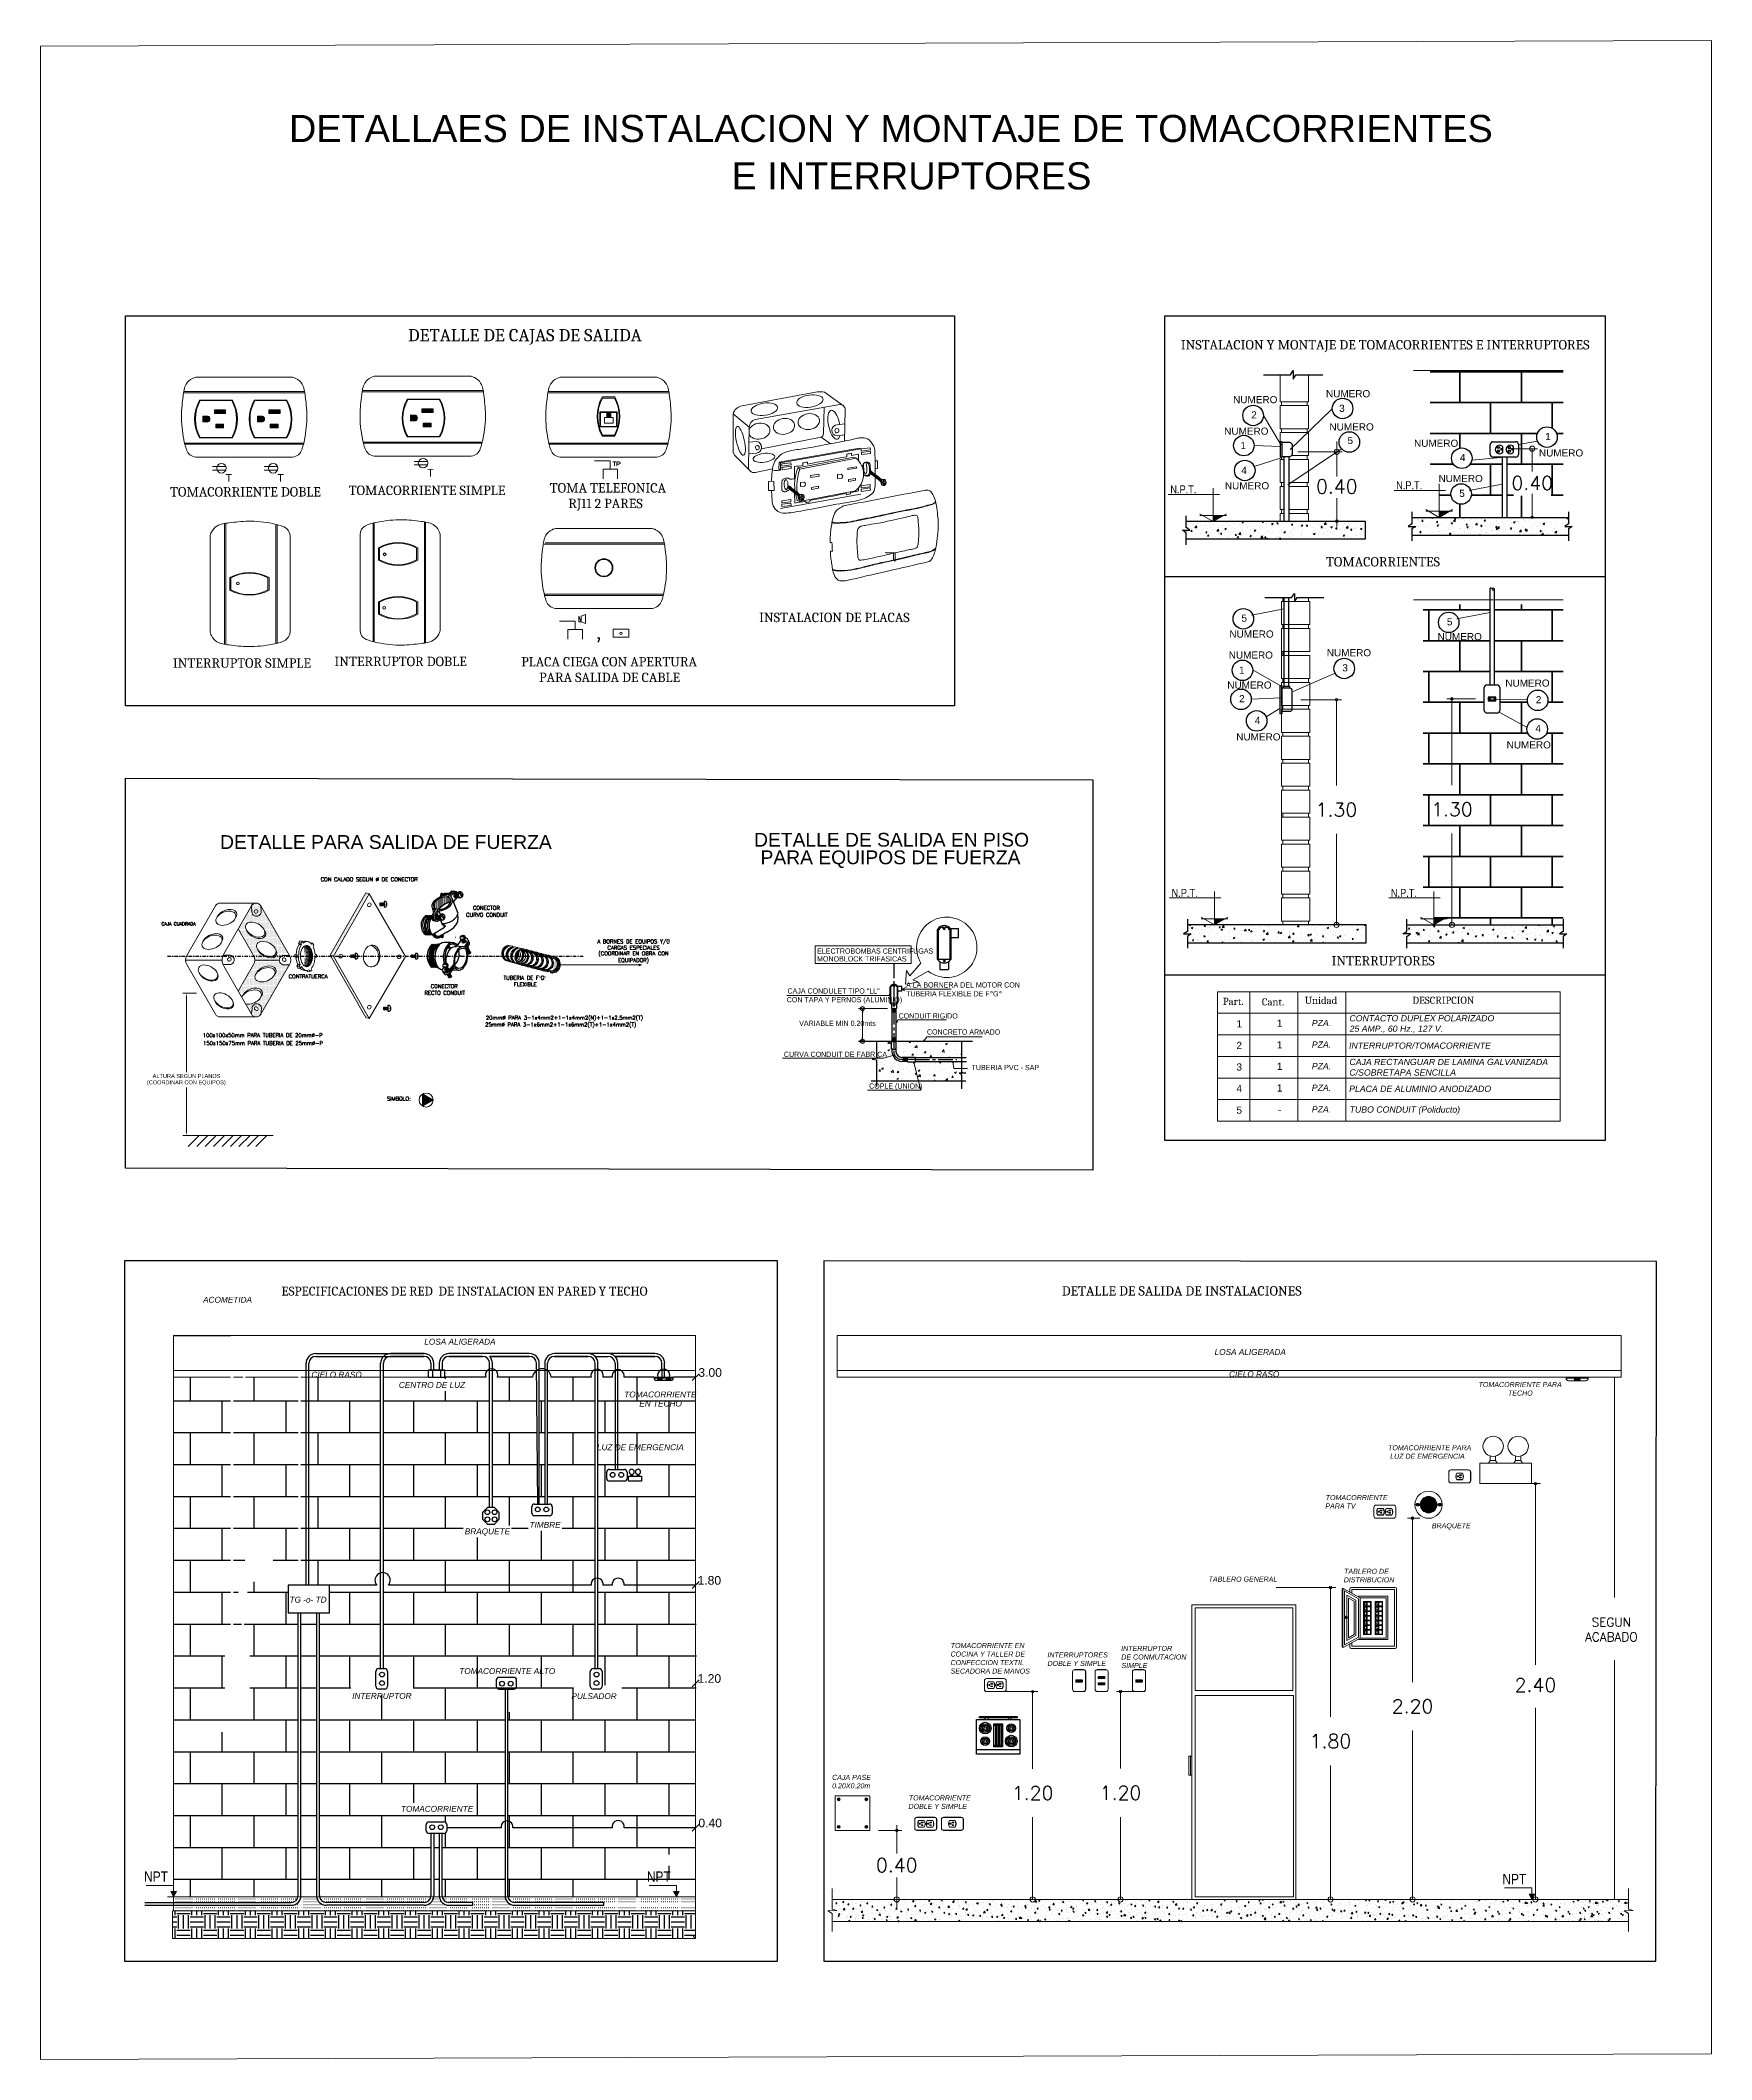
# Model space of a CAD drawing. Header units: inches. Extents: x 1693 to 10990, y 1878 to 5055.
# Drawn here: x 1693.3 to 1839.8, y 2181 to 2358 of the extents above; entities that cross this region are included whole.
import ezdxf
from ezdxf.enums import TextEntityAlignment as Align

# ---------------------------------------------------------------- set-up
doc = ezdxf.new("R2010")
doc.units = ezdxf.units.IN
doc.header["$PDMODE"] = 1
for name, pattern in [('CENTER', [20, 12.5, -2.5, 2.5, -2.5]), ('CENTROX2', [101.6, 63.5, -12.7, 12.7, -12.7]), ('CONTINUA', [0]), ('RAYITAS', [0.375, 0.25, -0.125]), ('TRAZOSX2', [38.1, 25.4, -12.7])]:
    doc.linetypes.add(name, pattern=pattern)
for name, color, linetype, lineweight in [('00 IE CKTO ILUMINACION', 3, 'Continuous', 50), ('00 LEYENDA', 3, 'Continuous', 9), ('03', 8, 'Continuous', 30), ('20TEXTOS', 4, 'Continuous', 5), ('ALUMBRADO', 5, 'Continuous', 25), ('AUTOS', 2, 'Continuous', 20), ('Busoneta', 8, 'Continuous', 5), ('CABLEADO', 4, 'Continuous', 5), ('CENTROS', 4, 'Continuous', 5), ('COLUMNA', 1, 'Continuous', 50), ('COTAS', 34, 'Continuous', 5), ('DETALLE2', 1, 'Continuous', 5), ('IC-Texto 1.3', 4, 'Continuous', 20), ('IE LEYENDA', 21, 'Continuous', 13), ('IE-DIAGRAMA', 1, 'Continuous', 0), ('MUROS-02', 7, 'Continuous', 20), ('npt', 84, 'Continuous', 13), ('TEXTOLEYENDA', 3, 'Continuous', 5), ('textura de materiales', 8, 'Continuous', 9), ('TOMACORRIENTE', 22, 'RAYITAS', 9), ('TOMACORRIENTE ALTURA', 120, 'Continuous', 5)]:
    doc.layers.add(name, color=color, linetype=linetype, lineweight=lineweight)
doc.layers.add('DETALLE', color=3, linetype='Continuous')
doc.styles.add('Arial cursiva', font='ariali.ttf')
doc.styles.add('Arial Narrow', font='ARIALN.TTF')
doc.styles.add('MtXpl_Cambria', font='Cambria.ttf')
doc.styles.add('Romans', font='romans.shx')
doc.styles.add('ROMANS135', font='romans.shx', dxfattribs={"width": 1.35})
doc.styles.get("Standard").update_dxf_attribs({"font": 'arial.ttf'})
doc.styles.add('style1', font='arial.ttf')
doc.styles.add('style3', font='ARIALN.TTF')
doc.styles.add('SWIS', font='swisse.ttf')
pattern_1 = [(0, (26894.37975, 9949.01958), (0.0602938772, 0.1205877544), [0, -0.1205877544])]
pattern_2 = [(236, (2027.195904, 965.442517), (0.00688041737, -0.01219337717), [0, -0.0125225745])]
pattern_3 = [(236, (2028.766939, 967.397733), (0.00688041737, -0.01219337717), [0, -0.0125225745])]
pattern_4 = [(328.272766, (3611.453702, 2651.602654), (0.03176247913, 0.0196228156), [0, -0.033393532])]
pattern_5 = [(0, (2192.855176, 3676.606851), (0.01391397166, 0.0278279433), [0, -0.0278279433])]

# ---------------------------------------------------------------- blocks, each defined once
blk = doc.blocks.new('_Small')
at = {"color": 0, "linetype": 'ByBlock', "lineweight": -2}
blk.add_circle((0, 0), 0.25, dxfattribs=at)
blk = doc.blocks.new('_Origin')
at = {"color": 0, "linetype": 'ByBlock', "lineweight": -2}
blk.add_line((0, 0), (-1, 0), dxfattribs=at)
blk.add_circle((0, 0), 0.5, dxfattribs=at)

msp = doc.modelspace()

# ---------------------------------------------------------------- hatches: boundary and pattern name
at = {"linetype": 'Continuous', "ltscale": 0.05}
h = msp.add_hatch(dxfattribs=at)
h.set_pattern_fill('DOTS', color=256, scale=0.063106, angle=-90, style=0)
h.set_pattern_definition([(270, (1726.6716, 2283.41063), (0.1001806, -0.0500903), [0, -0.1001806])])
h.paths.add_polyline_path([(1729.266, 2282.447), (1729.278, 2282.465), (1729.278, 2282.651), (1729.209, 2282.788), (1729.121, 2282.867), (1729.101, 2282.884), (1729.062, 2282.926), (1728.974, 2282.935), (1728.67, 2282.916), (1728.396, 2282.828), (1728.21, 2282.73), (1728.033, 2282.602), (1727.896, 2282.455), (1727.798, 2282.269), (1727.788, 2282.093), (1727.818, 2282.005), (1727.886, 2281.916), (1727.984, 2281.848), (1728.151, 2281.799), (1728.221, 2281.802, -0.1904884)])
h = msp.add_hatch(dxfattribs=at)
h.set_pattern_fill('DOTS', color=0, scale=0.007888, angle=-124, style=0)
h.set_pattern_definition(pattern_3)
edge = h.paths.add_edge_path()
edge.add_ellipse((1729.692, 2283.066), major_axis=(0.011, 0.149), ratio=0.3379127, start_angle=314.32604, end_angle=408.88271, ccw=False)
edge.add_ellipse((1729.766, 2283.066), major_axis=(0.011, 0.149), ratio=0.3379127, start_angle=340.34378, end_angle=408.46334, ccw=False)
edge.add_ellipse((1729.677, 2283.078), major_axis=(0.001, 0.213), ratio=0.675242, start_angle=306.93609, end_angle=412.42194)
edge.add_ellipse((1729.543, 2283.063), major_axis=(0.011, 0.149), ratio=0.3379127, start_angle=314.73144, end_angle=348.64975, ccw=False)
edge.add_ellipse((1729.618, 2283.064), major_axis=(-0.011, -0.149), ratio=0.3373821, start_angle=134.54209, end_angle=228.86972, ccw=False)
h = msp.add_hatch(dxfattribs=at)
h.set_pattern_fill('DOTS', color=256, scale=0.007888, angle=-124, style=0)
h.set_pattern_definition(pattern_3)
edge = h.paths.add_edge_path()
edge.add_ellipse((1729.677, 2283.078), major_axis=(0.001, 0.213), ratio=0.675242, start_angle=489.67818, end_angle=597.21799)
edge.add_ellipse((1729.84, 2283.066), major_axis=(0.011, 0.149), ratio=0.3379127, start_angle=494.32604, end_angle=495.92644, ccw=False)
edge.add_ellipse((1729.766, 2283.066), major_axis=(0.011, 0.149), ratio=0.3379127, start_angle=494.32604, end_angle=588.46334, ccw=False)
edge.add_ellipse((1729.692, 2283.066), major_axis=(0.011, 0.149), ratio=0.3379127, start_angle=494.73144, end_angle=588.46334, ccw=False)
edge.add_ellipse((1729.618, 2283.064), major_axis=(-0.011, -0.149), ratio=0.3373821, start_angle=314.52343, end_angle=408.86972, ccw=False)
edge.add_ellipse((1729.543, 2283.063), major_axis=(-0.01, -0.148), ratio=0.3369888, start_angle=36.65766, end_angle=48.4819, ccw=False)
h = msp.add_hatch(dxfattribs=at)
h.set_pattern_fill('DOTS', color=0, scale=0.007888, angle=-124, style=0)
h.set_pattern_definition([(236, (2025.188125, 960.503605), (0.00688041737, -0.01219337717), [0, -0.0125225745])])
edge = h.paths.add_edge_path()
edge.add_ellipse((1730.145, 2283.093), major_axis=(0.002, 0.267), ratio=0.675242, start_angle=42.08973, end_angle=48.86665)
edge.add_arc((1729.909, 2282.949), 0.336, -14.97423, 72.44883, ccw=False)
edge.add_ellipse((1730.145, 2283.093), major_axis=(0.002, 0.267), ratio=0.675242, start_angle=210.09782, end_angle=225.73316)
edge.add_arc((1729.926, 2282.956), 0.35, -8.12107, 73.47603)
h = msp.add_hatch(dxfattribs=at)
h.set_pattern_fill('DOTS', color=0, scale=0.007888, angle=-124, style=0)
h.set_pattern_definition(pattern_2)
edge = h.paths.add_edge_path()
edge.add_ellipse((1728.121, 2281.111), major_axis=(0.011, 0.149), ratio=0.3379127, start_angle=314.32604, end_angle=408.88271, ccw=False)
edge.add_ellipse((1728.195, 2281.111), major_axis=(0.011, 0.149), ratio=0.3379127, start_angle=340.34378, end_angle=408.46334, ccw=False)
edge.add_ellipse((1728.106, 2281.122), major_axis=(0.001, 0.213), ratio=0.675242, start_angle=306.93609, end_angle=412.42194)
edge.add_ellipse((1727.972, 2281.108), major_axis=(0.011, 0.149), ratio=0.3379127, start_angle=314.73144, end_angle=348.64975, ccw=False)
edge.add_ellipse((1728.047, 2281.109), major_axis=(-0.011, -0.149), ratio=0.3373821, start_angle=134.54209, end_angle=228.86972, ccw=False)
h = msp.add_hatch(dxfattribs=at)
h.set_pattern_fill('DOTS', color=0, scale=0.007888, angle=-124, style=0)
h.set_pattern_definition(pattern_2)
edge = h.paths.add_edge_path()
edge.add_ellipse((1728.106, 2281.122), major_axis=(0.001, 0.213), ratio=0.675242, start_angle=489.67818, end_angle=597.21799)
edge.add_ellipse((1728.269, 2281.111), major_axis=(0.011, 0.149), ratio=0.3379127, start_angle=494.32604, end_angle=495.92644, ccw=False)
edge.add_ellipse((1728.195, 2281.111), major_axis=(0.011, 0.149), ratio=0.3379127, start_angle=494.32604, end_angle=588.46334, ccw=False)
edge.add_ellipse((1728.121, 2281.111), major_axis=(0.011, 0.149), ratio=0.3379127, start_angle=494.73144, end_angle=588.46334, ccw=False)
edge.add_ellipse((1728.047, 2281.109), major_axis=(-0.011, -0.149), ratio=0.3373821, start_angle=314.52343, end_angle=408.86972, ccw=False)
edge.add_ellipse((1727.972, 2281.108), major_axis=(-0.01, -0.148), ratio=0.3369888, start_angle=36.65766, end_angle=48.4819, ccw=False)
h = msp.add_hatch(dxfattribs=at)
h.set_pattern_fill('DOTS', color=0, scale=0.007888, angle=-124, style=0)
h.set_pattern_definition([(236, (2023.61709, 958.54839), (0.00688041737, -0.01219337717), [0, -0.0125225745])])
edge = h.paths.add_edge_path()
edge.add_ellipse((1728.574, 2281.138), major_axis=(0.002, 0.267), ratio=0.675242, start_angle=42.08973, end_angle=48.86665)
edge.add_arc((1728.338, 2280.994), 0.336, -14.97423, 72.44883, ccw=False)
edge.add_ellipse((1728.574, 2281.138), major_axis=(0.002, 0.267), ratio=0.675242, start_angle=210.09782, end_angle=225.73316)
edge.add_arc((1728.355, 2281.001), 0.35, -8.12107, 73.47603)
at = {"linetype": 'Continuous', "ltscale": 0.05, "true_color": 0xffffff}
h = msp.add_hatch(dxfattribs=at)
h.set_pattern_fill('DOTS', scale=0.021035, angle=-31.72723, style=0)
h.set_pattern_definition(pattern_4)
edge = h.paths.add_edge_path()
edge.add_ellipse((1716.37, 2277.717), major_axis=(0.013, -0.931), ratio=0.5671034, start_angle=14.97525, end_angle=166.21356, ccw=False)
edge.add_ellipse((1716.632, 2277.725), major_axis=(0.013, -0.931), ratio=0.5671034, start_angle=346.21356, end_angle=351.43061)
edge.add_ellipse((1716.466, 2277.721), major_axis=(0.013, -0.931), ratio=0.5671034, start_angle=9.49475, end_angle=171.43061)
edge.add_ellipse((1716.632, 2277.725), major_axis=(0.013, -0.931), ratio=0.5671034, start_angle=189.49475, end_angle=194.97525)
edge = h.paths.add_edge_path()
edge.add_ellipse((1716.466, 2277.721), major_axis=(0.013, -0.931), ratio=0.5671034, start_angle=9.49475, end_angle=171.43061, ccw=False)
edge.add_ellipse((1716.632, 2277.725), major_axis=(0.013, -0.931), ratio=0.5671034, start_angle=351.43061, end_angle=541.55512)
edge.add_ellipse((1716.555, 2277.731), major_axis=(0.013, -0.931), ratio=0.5671034, start_angle=1.55512, end_angle=173.1898)
edge.add_ellipse((1716.632, 2277.725), major_axis=(0.013, -0.931), ratio=0.5671034, start_angle=181.55512, end_angle=189.49475)
h = msp.add_hatch(dxfattribs=at)
h.set_pattern_fill('DOTS', scale=0.021035, angle=-31.72723, style=0)
h.set_pattern_definition(pattern_4)
edge = h.paths.add_edge_path()
edge.add_ellipse((1716.466, 2277.721), major_axis=(0.013, -0.931), ratio=0.5671034, start_angle=9.49475, end_angle=171.43061, ccw=False)
edge.add_ellipse((1716.632, 2277.725), major_axis=(0.013, -0.931), ratio=0.5671034, start_angle=351.43061, end_angle=541.55512)
edge.add_ellipse((1716.555, 2277.731), major_axis=(0.013, -0.931), ratio=0.5671034, start_angle=1.55512, end_angle=173.1898)
edge.add_ellipse((1716.632, 2277.725), major_axis=(0.013, -0.931), ratio=0.5671034, start_angle=181.55512, end_angle=189.49475)
at = {"linetype": 'Continuous', "true_color": 0xffffff}
h = msp.add_hatch(dxfattribs=at)
h.set_pattern_fill('DOTS', scale=0.075961, style=0)
h.set_pattern_definition(pattern_1)
edge = h.paths.add_edge_path()
edge.add_ellipse((1730.45, 2278.994), major_axis=(0.166, 0.074), ratio=0.675242, start_angle=-237.21799, end_angle=-129.67818, ccw=False)
edge.add_ellipse((1730.385, 2279.117), major_axis=(0.113, 0.059), ratio=0.3379127, start_angle=-135.92644, end_angle=-134.32604)
edge.add_ellipse((1730.41, 2279.059), major_axis=(0.113, 0.059), ratio=0.3379127, start_angle=-228.46334, end_angle=-134.32604)
edge.add_ellipse((1730.435, 2279.001), major_axis=(0.113, 0.059), ratio=0.3379127, start_angle=-228.46334, end_angle=-134.73144)
edge.add_ellipse((1730.46, 2278.943), major_axis=(-0.113, -0.059), ratio=0.3373821, start_angle=-48.86972, end_angle=45.47657)
edge.add_ellipse((1730.484, 2278.884), major_axis=(-0.112, -0.058), ratio=0.3369888, start_angle=311.5181, end_angle=323.34234)
h = msp.add_hatch(dxfattribs=at)
h.set_pattern_fill('DOTS', scale=0.075961, style=0)
h.set_pattern_definition(pattern_1)
edge = h.paths.add_edge_path()
edge.add_ellipse((1730.435, 2279.001), major_axis=(0.113, 0.059), ratio=0.3379127, start_angle=-48.88271, end_angle=45.67396)
edge.add_ellipse((1730.41, 2279.059), major_axis=(0.113, 0.059), ratio=0.3379127, start_angle=-48.46334, end_angle=19.65622)
edge.add_ellipse((1730.45, 2278.994), major_axis=(0.166, 0.074), ratio=0.675242, start_angle=-52.42194, end_angle=53.06391, ccw=False)
edge.add_ellipse((1730.484, 2278.884), major_axis=(0.113, 0.059), ratio=0.3379127, start_angle=11.35025, end_angle=45.26856)
edge.add_ellipse((1730.46, 2278.943), major_axis=(-0.113, -0.059), ratio=0.3373821, start_angle=131.13028, end_angle=225.45791)
h = msp.add_hatch(dxfattribs=at)
h.set_pattern_fill('DOTS', scale=0.607686, style=0)
h.set_pattern_definition([(0, (17996.4388, 463.1303), (0.48235102, 0.964702035), [0, -0.964702035])])
h.paths.add_polyline_path([(1730.682, 2277.818), (1730.677, 2277.811), (1730.68, 2277.769), (1730.676, 2277.762), (1730.65, 2277.471), (1730.641, 2277.457), (1730.602, 2277.285), (1730.584, 2277.256), (1730.54, 2277.125), (1730.518, 2277.09), (1730.398, 2276.869), (1730.26, 2276.729), (1730.136, 2276.659), (1729.965, 2276.638), (1729.869, 2276.659), (1729.726, 2276.76), (1729.601, 2276.938, 0.2770323), (1729.978, 2278.244), (1730.071, 2278.323), (1730.206, 2278.396), (1730.366, 2278.413), (1730.492, 2278.393), (1730.547, 2278.418), (1730.577, 2278.388), (1730.638, 2278.202), (1730.633, 2278.195), (1730.667, 2278.045), (1730.662, 2278.038), (1730.681, 2277.957), (1730.672, 2277.943)])
h = msp.add_hatch(dxfattribs=at)
h.set_pattern_fill('DOTS', scale=0.075961, style=0)
h.set_pattern_definition([(0, (26926.74755, 9948.80455), (0.0602938772, 0.1205877544), [0, -0.1205877544])])
edge = h.paths.add_edge_path()
edge.add_ellipse((1728.918, 2276.567), major_axis=(0.113, 0.059), ratio=0.3379127, start_angle=-48.88271, end_angle=45.67396)
edge.add_ellipse((1728.893, 2276.625), major_axis=(0.113, 0.059), ratio=0.3379127, start_angle=-48.46334, end_angle=19.65622)
edge.add_ellipse((1728.932, 2276.56), major_axis=(0.166, 0.074), ratio=0.675242, start_angle=-52.42194, end_angle=53.06391, ccw=False)
edge.add_ellipse((1728.967, 2276.45), major_axis=(0.113, 0.059), ratio=0.3379127, start_angle=11.35025, end_angle=45.26856)
edge.add_ellipse((1728.942, 2276.509), major_axis=(-0.113, -0.059), ratio=0.3373821, start_angle=131.13028, end_angle=225.45791)
at = {"layer": 'Busoneta', "ltscale": 0.05}
h = msp.add_hatch(dxfattribs=at)
h.set_pattern_fill('DOTS', color=256, scale=0.017529, style=0)
h.set_pattern_definition(pattern_5)
edge = h.paths.add_edge_path()
edge.add_ellipse((1738.266, 2276.941), major_axis=(-0.18, -0.689), ratio=0.8569239, start_angle=369.37143, end_angle=540)
edge.add_line((1738.446, 2277.631), (1738.446, 2277.56))
edge.add_arc((1738.254, 2277.039), 0.555, -16.7139, 69.76447, ccw=False)
edge.add_arc((1738.221, 2276.891), 0.564, 266.27823, 358.81603, ccw=False)
edge.add_line((1738.185, 2276.328), (1738.185, 2276.236))
h.paths.add_polyline_path([(1738.348, 2277.583), (1738.446, 2277.56), (1738.446, 2277.647), (1738.315, 2277.675), (1738.243, 2277.58), (1738.032, 2277.625), (1738.035, 2277.671), (1737.949, 2277.678), (1737.955, 2277.586), (1738.281, 2277.514)])
h.paths.add_polyline_path([(1738.12, 2277.719), (1737.867, 2277.793), (1737.78, 2277.697), (1737.589, 2277.735), (1737.589, 2277.785), (1737.512, 2277.785), (1737.515, 2277.696), (1737.823, 2277.625), (1737.891, 2277.698), (1737.941, 2277.697), (1737.949, 2277.678), (1738.035, 2277.671), (1738.032, 2277.625), (1738.116, 2277.607)])
h.paths.add_polyline_path([(1737.685, 2277.826), (1737.424, 2277.889), (1737.339, 2277.797), (1737.154, 2277.844), (1737.161, 2277.889), (1737.06, 2277.905), (1737.067, 2277.809), (1737.371, 2277.734), (1737.443, 2277.816), (1737.55, 2277.785), (1737.589, 2277.785), (1737.589, 2277.735), (1737.684, 2277.716)])
h.paths.add_polyline_path([(1737.24, 2277.943), (1736.979, 2278.006), (1736.894, 2277.914), (1736.709, 2277.961), (1736.716, 2278.005), (1736.615, 2278.022), (1736.622, 2277.925), (1736.926, 2277.851), (1736.998, 2277.933), (1737.144, 2277.891), (1737.161, 2277.889), (1737.154, 2277.844), (1737.241, 2277.822)])
h.paths.add_polyline_path([(1736.35, 2278.177), (1736.089, 2278.239), (1736.004, 2278.147), (1735.819, 2278.194), (1735.826, 2278.239), (1735.725, 2278.255), (1735.732, 2278.159), (1736.036, 2278.084), (1736.108, 2278.166), (1736.254, 2278.125), (1736.271, 2278.122), (1736.264, 2278.077), (1736.35, 2278.055)])
h.paths.add_polyline_path([(1735.905, 2278.293), (1735.644, 2278.356), (1735.559, 2278.264), (1735.491, 2278.281, 0.0118092), (1735.46, 2278.273), (1735.46, 2278.233), (1735.591, 2278.201), (1735.663, 2278.283), (1735.809, 2278.241), (1735.826, 2278.239), (1735.819, 2278.194), (1735.905, 2278.172)])
h.paths.add_polyline_path([(1735.59, 2278.297), (1735.644, 2278.356, 0.8139557), (1735.314, 2276.981), (1735.289, 2277.071, -0.7181937)])
h = msp.add_hatch(dxfattribs=at)
h.set_pattern_fill('DOTS', color=256, scale=0.017529, style=0)
h.set_pattern_definition(pattern_5)
h.paths.add_polyline_path([(1735.129, 2277.906, 0.079424), (1735.132, 2278.057, 0.2243227), (1734.992, 2277.505, 0.0420493), (1735.038, 2277.576, 0.1046771)])
h = msp.add_hatch(dxfattribs=at)
h.set_pattern_fill('DOTS', color=256, scale=0.017529, style=0)
h.set_pattern_definition(pattern_5)
h.paths.add_polyline_path([(1737.599, 2276.462), (1737.579, 2276.56), (1737.295, 2276.629), (1737.225, 2276.547), (1737.309, 2276.517), (1737.334, 2276.565), (1737.499, 2276.521), (1737.536, 2276.399), (1737.793, 2276.327), (1737.865, 2276.419), (1737.784, 2276.442), (1737.765, 2276.41), (1737.687, 2276.434), (1737.687, 2276.434)])
h.paths.add_polyline_path([(1736.849, 2276.746), (1736.785, 2276.667), (1736.866, 2276.642), (1736.885, 2276.676), (1737.051, 2276.647), (1737.088, 2276.516), (1737.346, 2276.443), (1737.417, 2276.543), (1737.334, 2276.565), (1737.309, 2276.517), (1737.225, 2276.547), (1737.142, 2276.565), (1737.13, 2276.673)])
h.paths.add_polyline_path([(1736.973, 2276.661), (1736.885, 2276.676), (1736.866, 2276.642), (1736.785, 2276.667), (1736.805, 2276.691), (1736.697, 2276.682), (1736.685, 2276.79), (1736.404, 2276.863), (1736.34, 2276.783), (1736.421, 2276.759), (1736.44, 2276.793), (1736.606, 2276.764), (1736.643, 2276.633), (1736.901, 2276.559)])
h.paths.add_polyline_path([(1736.528, 2276.778), (1736.44, 2276.793), (1736.421, 2276.759), (1736.34, 2276.783), (1736.36, 2276.808), (1736.252, 2276.799), (1736.24, 2276.907), (1735.959, 2276.979), (1735.895, 2276.9), (1735.976, 2276.876), (1735.995, 2276.91), (1736.161, 2276.88), (1736.198, 2276.749), (1736.456, 2276.676)])
h.paths.add_polyline_path([(1736.083, 2276.894), (1735.995, 2276.91), (1735.976, 2276.876), (1735.895, 2276.9), (1735.915, 2276.925), (1735.807, 2276.915), (1735.795, 2277.023), (1735.514, 2277.096), (1735.45, 2277.017), (1735.531, 2276.993), (1735.55, 2277.027), (1735.716, 2276.997), (1735.753, 2276.866), (1736.01, 2276.793)])
h.paths.add_polyline_path([(1735.638, 2277.011), (1735.55, 2277.027), (1735.531, 2276.993), (1735.45, 2277.017), (1735.368, 2277.03), (1735.356, 2277.138), (1735.146, 2277.193, 0.0709939), (1735.289, 2277.071), (1735.314, 2276.981), (1735.566, 2276.91)])
h = msp.add_hatch(dxfattribs=at)
h.set_pattern_fill('DOTS', color=256, scale=0.017529, style=0)
h.set_pattern_definition(pattern_5)
h.paths.add_polyline_path([(1736.534, 2278.122), (1736.449, 2278.03), (1736.264, 2278.077), (1736.271, 2278.122), (1736.17, 2278.138), (1736.177, 2278.042), (1736.481, 2277.968), (1736.553, 2278.049), (1736.699, 2278.008), (1736.716, 2278.005), (1736.709, 2277.961), (1736.795, 2277.939), (1736.798, 2278.059)])
h = msp.add_hatch(dxfattribs=at)
h.set_pattern_fill('DOTS', color=256, scale=0.017529, style=0)
h.set_pattern_definition(pattern_5)
edge = h.paths.add_edge_path()
edge.add_line((1738.015, 2276.264), (1738.177, 2276.237))
edge.add_ellipse((1738.266, 2276.941), major_axis=(-0.18, -0.689), ratio=0.8569239, start_angle=368.63898, end_angle=369.37143)
edge.add_line((1738.185, 2276.236), (1738.185, 2276.328))
edge.add_line((1738.185, 2276.328), (1738.069, 2276.329))
edge.add_line((1738.069, 2276.329), (1738.051, 2276.442))
edge.add_line((1738.051, 2276.442), (1737.726, 2276.51))
edge.add_line((1737.726, 2276.51), (1737.687, 2276.434))
edge.add_line((1737.687, 2276.434), (1737.765, 2276.41))
edge.add_line((1737.765, 2276.41), (1737.784, 2276.442))
edge.add_line((1737.784, 2276.442), (1737.99, 2276.383))
edge.add_line((1737.99, 2276.383), (1738.015, 2276.264))
at = {"layer": 'DETALLE2'}
h = msp.add_hatch(color=256, dxfattribs=at)
h.dxf.hatch_style = 1
h.set_gradient(color1=(58, 62, 56), rotation=270, one_color=1, tint=1, name='INVCURVED')
h.paths.add_polyline_path([(1707.544, 2325.068), (1707.544, 2324.563), (1707.981, 2324.563, 0.7404398), (1707.981, 2325.068)])
h = msp.add_hatch(color=256, dxfattribs=at)
h.dxf.hatch_style = 1
h.set_gradient(color1=(58, 62, 56), rotation=270, one_color=1, tint=1, name='INVCURVED')
h.paths.add_polyline_path([(1709.545, 2325.292), (1709.545, 2325.604), (1708.557, 2325.604), (1708.557, 2325.292)])
h = msp.add_hatch(color=256, dxfattribs=at)
h.dxf.hatch_style = 1
h.set_gradient(color1=(58, 62, 56), rotation=270, one_color=1, tint=1, name='INVCURVED')
h.paths.add_polyline_path([(1712.331, 2325.068), (1712.331, 2324.563), (1712.768, 2324.563, 0.7404398), (1712.768, 2325.068)])
h = msp.add_hatch(color=256, dxfattribs=at)
h.dxf.hatch_style = 1
h.set_gradient(color1=(58, 62, 56), rotation=270, one_color=1, tint=1, name='INVCURVED')
h.paths.add_polyline_path([(1714.331, 2325.292), (1714.331, 2325.604), (1713.343, 2325.604), (1713.343, 2325.292)])
h = msp.add_hatch(color=256, dxfattribs=at)
h.dxf.hatch_style = 1
h.set_gradient(color1=(58, 62, 56), rotation=270, one_color=1, tint=1, name='INVCURVED')
h.paths.add_polyline_path([(1725.737, 2325.158), (1725.737, 2324.653), (1726.174, 2324.653, 0.7404398), (1726.174, 2325.158)])
h = msp.add_hatch(color=256, dxfattribs=at)
h.dxf.hatch_style = 1
h.set_gradient(color1=(58, 62, 56), rotation=270, one_color=1, tint=1, name='INVCURVED')
h.paths.add_polyline_path([(1727.738, 2325.382), (1727.738, 2325.694), (1726.75, 2325.694), (1726.75, 2325.382)])
h = msp.add_hatch(color=256, dxfattribs=at)
h.dxf.hatch_style = 1
h.set_gradient(color1=(58, 62, 56), rotation=270, one_color=1, tint=1, name='INVCURVED')
h.paths.add_polyline_path([(1709.367, 2324.354), (1708.675, 2324.354), (1708.675, 2324.05), (1709.367, 2324.05)])
h = msp.add_hatch(color=256, dxfattribs=at)
h.dxf.hatch_style = 1
h.set_gradient(color1=(58, 62, 56), rotation=270, one_color=1, tint=1, name='INVCURVED')
h.paths.add_polyline_path([(1714.153, 2324.354), (1713.461, 2324.354), (1713.461, 2324.05), (1714.153, 2324.05)])
h = msp.add_hatch(color=256, dxfattribs=at)
h.dxf.hatch_style = 1
h.set_gradient(color1=(58, 62, 56), rotation=270, one_color=1, tint=1, name='INVCURVED')
h.paths.add_polyline_path([(1727.56, 2324.444), (1726.868, 2324.444), (1726.868, 2324.14), (1727.56, 2324.14)])
h = msp.add_hatch(color=256, dxfattribs=at)
h.dxf.hatch_style = 1
h.set_gradient(color1=(58, 62, 56), rotation=270, one_color=1, tint=1, name='INVCURVED')
h.paths.add_polyline_path([(1817.522, 2232.146), (1817.522, 2232.058), (1817.599, 2232.058, 0.7404398), (1817.599, 2232.146)])
h = msp.add_hatch(color=256, dxfattribs=at)
h.dxf.hatch_style = 1
h.set_gradient(color1=(58, 62, 56), rotation=270, one_color=1, tint=1, name='INVCURVED')
h.paths.add_polyline_path([(1817.872, 2232.185), (1817.872, 2232.239), (1817.699, 2232.239), (1817.699, 2232.185)])
h = msp.add_hatch(color=256, dxfattribs=at)
h.dxf.hatch_style = 1
h.set_gradient(color1=(58, 62, 56), rotation=270, one_color=1, tint=1, name='INVCURVED')
h.paths.add_polyline_path([(1817.841, 2232.021), (1817.72, 2232.021), (1817.72, 2231.968), (1817.841, 2231.968)])
h = msp.add_hatch(color=256, dxfattribs=at)
h.dxf.hatch_style = 1
h.set_gradient(color1=(58, 62, 56), rotation=270, one_color=1, tint=1, name='INVCURVED')
h.paths.add_polyline_path([(1810.583, 2229.049), (1810.583, 2228.961), (1810.659, 2228.961, 0.7404398), (1810.659, 2229.049)])
h = msp.add_hatch(color=256, dxfattribs=at)
h.dxf.hatch_style = 1
h.set_gradient(color1=(58, 62, 56), rotation=270, one_color=1, tint=1, name='INVCURVED')
h.paths.add_polyline_path([(1810.932, 2229.088), (1810.932, 2229.142), (1810.76, 2229.142), (1810.76, 2229.088)])
h = msp.add_hatch(color=256, dxfattribs=at)
h.dxf.hatch_style = 1
h.set_gradient(color1=(58, 62, 56), rotation=270, one_color=1, tint=1, name='INVCURVED')
h.paths.add_polyline_path([(1811.331, 2229.049), (1811.331, 2228.961), (1811.408, 2228.961, 0.7404398), (1811.408, 2229.049)])
h = msp.add_hatch(color=256, dxfattribs=at)
h.dxf.hatch_style = 1
h.set_gradient(color1=(58, 62, 56), rotation=270, one_color=1, tint=1, name='INVCURVED')
h.paths.add_polyline_path([(1811.681, 2229.088), (1811.681, 2229.142), (1811.508, 2229.142), (1811.508, 2229.088)])
h = msp.add_hatch(color=256, dxfattribs=at)
h.set_gradient(color1=(173, 173, 173), color2=(48, 48, 48), one_color=1, tint=0.19, name='INVSPHERICAL')
h.paths.add_polyline_path([(1815.728, 2229.621, 1), (1814.274, 2229.621, 1)])
h = msp.add_hatch(color=256, dxfattribs=at)
h.dxf.hatch_style = 1
h.set_gradient(color1=(58, 62, 56), rotation=270, one_color=1, tint=1, name='INVCURVED')
h.paths.add_polyline_path([(1810.901, 2228.924), (1810.78, 2228.924), (1810.78, 2228.871), (1810.901, 2228.871)])
h = msp.add_hatch(color=256, dxfattribs=at)
h.dxf.hatch_style = 1
h.set_gradient(color1=(58, 62, 56), rotation=270, one_color=1, tint=1, name='INVCURVED')
h.paths.add_polyline_path([(1811.65, 2228.924), (1811.529, 2228.924), (1811.529, 2228.871), (1811.65, 2228.871)])
h = msp.add_hatch(color=256, dxfattribs=at)
h.dxf.hatch_style = 1
h.set_gradient(color1=(58, 62, 56), rotation=270, one_color=1, tint=1, name='INVCURVED')
h.paths.add_polyline_path([(1776.44, 2213.847), (1776.44, 2213.759), (1776.516, 2213.759, 0.7404398), (1776.516, 2213.847)])
h = msp.add_hatch(color=256, dxfattribs=at)
h.dxf.hatch_style = 1
h.set_gradient(color1=(58, 62, 56), rotation=270, one_color=1, tint=1, name='INVCURVED')
h.paths.add_polyline_path([(1776.789, 2213.886), (1776.789, 2213.941), (1776.616, 2213.941), (1776.616, 2213.886)])
h = msp.add_hatch(color=256, dxfattribs=at)
h.dxf.hatch_style = 1
h.set_gradient(color1=(58, 62, 56), rotation=270, one_color=1, tint=1, name='INVCURVED')
h.paths.add_polyline_path([(1776.758, 2213.722), (1776.637, 2213.722), (1776.637, 2213.669), (1776.758, 2213.669)])
h = msp.add_hatch(color=256, dxfattribs=at)
h.dxf.hatch_style = 1
h.set_gradient(color1=(58, 62, 56), rotation=270, one_color=1, tint=1, name='INVCURVED')
h.paths.add_polyline_path([(1777.188, 2213.847), (1777.188, 2213.759), (1777.265, 2213.759, 0.7404398), (1777.265, 2213.847)])
h = msp.add_hatch(color=256, dxfattribs=at)
h.dxf.hatch_style = 1
h.set_gradient(color1=(58, 62, 56), rotation=270, one_color=1, tint=1, name='INVCURVED')
h.paths.add_polyline_path([(1777.538, 2213.886), (1777.538, 2213.941), (1777.365, 2213.941), (1777.365, 2213.886)])
h = msp.add_hatch(color=256, dxfattribs=at)
h.dxf.hatch_style = 1
h.set_gradient(color1=(58, 62, 56), rotation=270, one_color=1, tint=1, name='INVCURVED')
h.paths.add_polyline_path([(1777.507, 2213.722), (1777.386, 2213.722), (1777.386, 2213.669), (1777.507, 2213.669)])
h = msp.add_hatch(color=256, dxfattribs=at)
h.dxf.hatch_style = 1
h.set_gradient(color1=(58, 62, 56), rotation=270, one_color=1, tint=1, name='INVCURVED')
h.paths.add_polyline_path([(1770.337, 2201.683), (1770.337, 2201.595), (1770.414, 2201.595, 0.7404398), (1770.414, 2201.683)])
h = msp.add_hatch(color=256, dxfattribs=at)
h.dxf.hatch_style = 1
h.set_gradient(color1=(58, 62, 56), rotation=270, one_color=1, tint=1, name='INVCURVED')
h.paths.add_polyline_path([(1770.687, 2201.722), (1770.687, 2201.777), (1770.514, 2201.777), (1770.514, 2201.722)])
h = msp.add_hatch(color=256, dxfattribs=at)
h.dxf.hatch_style = 1
h.set_gradient(color1=(58, 62, 56), rotation=270, one_color=1, tint=1, name='INVCURVED')
h.paths.add_polyline_path([(1770.656, 2201.559), (1770.535, 2201.559), (1770.535, 2201.505), (1770.656, 2201.505)])
h = msp.add_hatch(color=256, dxfattribs=at)
h.dxf.hatch_style = 1
h.set_gradient(color1=(58, 62, 56), rotation=270, one_color=1, tint=1, name='INVCURVED')
h.paths.add_polyline_path([(1771.086, 2201.683), (1771.086, 2201.595), (1771.162, 2201.595, 0.7404398), (1771.162, 2201.683)])
h = msp.add_hatch(color=256, dxfattribs=at)
h.dxf.hatch_style = 1
h.set_gradient(color1=(58, 62, 56), rotation=270, one_color=1, tint=1, name='INVCURVED')
h.paths.add_polyline_path([(1771.436, 2201.722), (1771.436, 2201.777), (1771.263, 2201.777), (1771.263, 2201.722)])
h = msp.add_hatch(color=256, dxfattribs=at)
h.dxf.hatch_style = 1
h.set_gradient(color1=(58, 62, 56), rotation=270, one_color=1, tint=1, name='INVCURVED')
h.paths.add_polyline_path([(1771.404, 2201.559), (1771.284, 2201.559), (1771.284, 2201.505), (1771.404, 2201.505)])
h = msp.add_hatch(color=256, dxfattribs=at)
h.dxf.hatch_style = 1
h.set_gradient(color1=(58, 62, 56), rotation=270, one_color=1, tint=1, name='INVCURVED')
h.paths.add_polyline_path([(1773.043, 2201.683), (1773.043, 2201.595), (1773.119, 2201.595, 0.7404398), (1773.119, 2201.683)])
h = msp.add_hatch(color=256, dxfattribs=at)
h.dxf.hatch_style = 1
h.set_gradient(color1=(58, 62, 56), rotation=270, one_color=1, tint=1, name='INVCURVED')
h.paths.add_polyline_path([(1773.392, 2201.722), (1773.392, 2201.777), (1773.22, 2201.777), (1773.22, 2201.722)])
h = msp.add_hatch(color=256, dxfattribs=at)
h.dxf.hatch_style = 1
h.set_gradient(color1=(58, 62, 56), rotation=270, one_color=1, tint=1, name='INVCURVED')
h.paths.add_polyline_path([(1773.361, 2201.559), (1773.24, 2201.559), (1773.24, 2201.505), (1773.361, 2201.505)])
at = {"layer": 'npt', "ltscale": 0.25}
for points in [[(1704.74, 2195.704), (1705.23, 2195.704), (1704.985, 2195.224)], [(1748.816, 2195.704), (1749.306, 2195.704), (1749.061, 2195.224)], [(1823.816, 2195.486), (1824.306, 2195.486), (1824.061, 2195.006)]]:
    msp.add_hatch(color=4, dxfattribs=at).paths.add_polyline_path(points)
at = {"layer": 'TOMACORRIENTE ALTURA', "linetype": 'Continuous', "ltscale": 0.05}
h = msp.add_hatch(color=1, dxfattribs=at)
h.paths.add_polyline_path([(1745.789, 2277.018), (1745.789, 2276.948), (1746.005, 2276.948)])
h.paths.add_polyline_path([(1746.005, 2276.948), (1745.789, 2276.948), (1745.789, 2276.878)])
msp.add_hatch(color=3, dxfattribs=at).paths.add_polyline_path([(1726.808, 2265.635), (1726.808, 2264.572), (1727.729, 2265.103)])

# ---------------------------------------------------------------- linework, layer by layer
at = {"color": 146, "linetype": 'Continuous', "true_color": 0x105689}
for p, q in [((1795.678, 2315.805), (1795.678, 2315.805)), ((1795.933, 2315.829), (1795.933, 2315.829)), ((1796.897, 2315.788), (1796.897, 2315.788)), ((1797.751, 2315.804), (1797.751, 2315.804)), ((1798.643, 2315.769), (1798.733, 2315.708)), ((1798.65, 2315.785), (1798.777, 2315.834)), ((1798.733, 2315.708), (1798.77, 2315.817)), ((1800.301, 2315.845), (1800.301, 2315.845)), ((1800.396, 2315.759), (1800.475, 2315.853)), ((1800.483, 2315.744), (1800.463, 2315.853)), ((1801.339, 2315.827), (1801.339, 2315.827)), ((1802.304, 2315.787), (1802.304, 2315.787)), ((1802.516, 2315.781), (1802.516, 2315.781)), ((1802.886, 2315.769), (1802.886, 2315.769)), ((1807.737, 2315.818), (1807.737, 2315.818)), ((1808.594, 2315.777), (1808.594, 2315.777)), ((1809.134, 2315.776), (1809.134, 2315.776)), ((1813.782, 2316.103), (1813.782, 2316.103)), ((1814.095, 2316.005), (1814.095, 2316.005)), ((1814.13, 2315.932), (1814.13, 2315.932)), ((1814.402, 2315.871), (1814.489, 2315.974)), ((1814.402, 2315.87), (1814.51, 2315.86)), ((1814.488, 2315.856), (1814.467, 2315.97)), ((1814.548, 2316.065), (1814.548, 2316.065)), ((1814.692, 2316.191), (1814.753, 2316.15)), ((1814.753, 2316.15), (1814.767, 2316.191)), ((1815.043, 2316.048), (1815.043, 2316.048)), ((1815.195, 2316.18), (1815.195, 2316.18)), ((1815.232, 2316.155), (1815.232, 2316.155)), ((1815.25, 2316.149), (1815.41, 2316.124)), ((1815.253, 2316.143), (1815.298, 2316.191)), ((1815.409, 2316.118), (1815.401, 2316.191)), ((1815.698, 2315.757), (1815.785, 2315.861)), ((1815.784, 2315.743), (1815.763, 2315.856)), ((1815.981, 2316.183), (1815.981, 2316.183)), ((1816.159, 2316.139), (1816.159, 2316.139)), ((1816.58, 2315.833), (1816.58, 2315.833)), ((1817.124, 2316.099), (1817.124, 2316.099)), ((1817.178, 2315.85), (1817.339, 2315.825)), ((1817.181, 2315.844), (1817.322, 2315.991)), ((1817.26, 2316.066), (1817.35, 2316.005)), ((1817.267, 2316.082), (1817.394, 2316.131)), ((1817.338, 2315.819), (1817.318, 2315.99)), ((1817.35, 2316.005), (1817.387, 2316.114)), ((1817.633, 2316.013), (1817.633, 2316.013)), ((1817.8, 2315.825), (1817.8, 2315.825)), ((1818.089, 2316.058), (1818.089, 2316.058)), ((1818.176, 2315.893), (1818.176, 2315.893)), ((1818.628, 2315.952), (1818.628, 2315.952)), ((1818.738, 2315.96), (1818.738, 2315.96)), ((1819.053, 2316.017), (1819.053, 2316.017)), ((1819.312, 2316.042), (1819.312, 2316.042)), ((1819.666, 2316.087), (1819.666, 2316.087)), ((1819.856, 2315.921), (1819.946, 2315.861)), ((1819.864, 2315.938), (1819.99, 2315.986)), ((1819.947, 2315.86), (1819.983, 2315.97)), ((1820.018, 2315.976), (1820.018, 2315.976)), ((1820.982, 2315.936), (1820.982, 2315.936)), ((1821.947, 2315.895), (1821.947, 2315.895)), ((1822.256, 2315.78), (1822.256, 2315.78)), ((1822.423, 2315.864), (1822.423, 2315.864)), ((1822.453, 2315.776), (1822.543, 2315.716)), ((1822.461, 2315.793), (1822.587, 2315.841)), ((1822.544, 2315.716), (1822.58, 2315.825)), ((1822.708, 2315.839), (1822.708, 2315.839)), ((1822.828, 2315.84), (1822.828, 2315.84)), ((1822.911, 2315.854), (1822.911, 2315.854)), ((1823.335, 2315.98), (1823.335, 2315.98)), ((1823.393, 2315.929), (1823.393, 2315.929)), ((1823.876, 2315.813), (1823.876, 2315.813)), ((1823.881, 2316.021), (1823.881, 2316.021)), ((1824.274, 2316.115), (1824.274, 2316.115)), ((1824.534, 2316.08), (1824.534, 2316.08)), ((1824.84, 2315.773), (1824.84, 2315.773)), ((1824.986, 2316.139), (1824.986, 2316.139)), ((1825.368, 2315.805), (1825.368, 2315.805)), ((1826.422, 2315.986), (1826.422, 2315.986)), ((1826.603, 2316.191), (1826.658, 2316.154)), ((1826.659, 2316.154), (1826.671, 2316.191)), ((1827.031, 2315.892), (1827.031, 2315.892)), ((1827.112, 2316.096), (1827.191, 2316.191)), ((1827.112, 2316.095), (1827.22, 2316.086)), ((1827.198, 2316.082), (1827.178, 2316.191)), ((1793.766, 2314.954), (1793.766, 2314.954)), ((1793.794, 2314.359), (1793.794, 2314.359)), ((1793.816, 2314.961), (1793.816, 2314.961)), ((1793.838, 2315.562), (1793.838, 2315.562)), ((1793.88, 2315.294), (1793.88, 2315.294)), ((1794.167, 2314.967), (1794.254, 2315.07)), ((1794.167, 2314.966), (1794.275, 2314.956)), ((1794.228, 2315.194), (1794.228, 2315.194)), ((1794.253, 2314.952), (1794.232, 2315.065)), ((1794.387, 2315.532), (1794.387, 2315.532)), ((1794.456, 2314.322), (1794.456, 2314.322)), ((1794.516, 2315.321), (1794.677, 2315.296)), ((1794.519, 2315.314), (1794.66, 2315.461)), ((1794.528, 2315.331), (1794.618, 2315.27)), ((1794.535, 2315.347), (1794.662, 2315.395)), ((1794.546, 2314.732), (1794.546, 2314.732)), ((1794.618, 2315.27), (1794.655, 2315.379)), ((1794.676, 2315.289), (1794.656, 2315.461)), ((1794.722, 2314.486), (1794.722, 2314.486)), ((1794.744, 2315.088), (1794.744, 2315.088)), ((1794.766, 2315.689), (1794.766, 2315.689)), ((1794.82, 2315.135), (1794.82, 2315.135)), ((1794.998, 2314.791), (1794.998, 2314.791)), ((1795.021, 2315.445), (1795.021, 2315.445)), ((1795.192, 2315.153), (1795.192, 2315.153)), ((1795.44, 2315.713), (1795.44, 2315.713)), ((1795.463, 2314.853), (1795.55, 2314.957)), ((1795.463, 2314.852), (1795.571, 2314.843)), ((1795.473, 2315.504), (1795.473, 2315.504)), ((1795.51, 2314.503), (1795.51, 2314.503)), ((1795.549, 2314.839), (1795.528, 2314.952)), ((1795.606, 2314.603), (1795.696, 2314.542)), ((1795.614, 2314.619), (1795.74, 2314.668)), ((1795.634, 2314.602), (1795.634, 2314.602)), ((1795.656, 2315.204), (1795.656, 2315.204)), ((1795.682, 2314.882), (1795.682, 2314.882)), ((1795.697, 2314.542), (1795.733, 2314.651)), ((1795.873, 2315.316), (1795.873, 2315.316)), ((1796.157, 2315.113), (1796.157, 2315.113)), ((1796.158, 2315.594), (1796.158, 2315.594)), ((1796.348, 2314.319), (1796.348, 2314.319)), ((1796.445, 2315.021), (1796.605, 2314.997)), ((1796.448, 2315.015), (1796.588, 2315.162)), ((1796.564, 2314.684), (1796.564, 2314.684)), ((1796.573, 2314.738), (1796.573, 2314.738)), ((1796.604, 2314.99), (1796.584, 2315.162)), ((1796.595, 2315.339), (1796.595, 2315.339)), ((1796.759, 2314.74), (1796.846, 2314.844)), ((1796.759, 2314.739), (1796.867, 2314.729)), ((1796.8, 2314.379), (1796.8, 2314.379)), ((1796.823, 2315.032), (1796.823, 2315.032)), ((1796.845, 2314.725), (1796.824, 2314.839)), ((1796.927, 2315.497), (1796.927, 2315.497)), ((1797.121, 2315.072), (1797.121, 2315.072)), ((1797.125, 2315.186), (1797.214, 2315.125)), ((1797.132, 2315.202), (1797.258, 2315.251)), ((1797.215, 2315.125), (1797.252, 2315.234)), ((1797.276, 2315.091), (1797.276, 2315.091)), ((1797.299, 2315.744), (1797.299, 2315.744)), ((1797.485, 2314.469), (1797.485, 2314.469)), ((1797.501, 2314.865), (1797.501, 2314.865)), ((1797.523, 2315.466), (1797.523, 2315.466)), ((1797.617, 2314.865), (1797.617, 2314.865)), ((1797.862, 2315.748), (1797.862, 2315.748)), ((1797.96, 2315.181), (1797.96, 2315.181)), ((1797.981, 2315.678), (1797.981, 2315.678)), ((1798.055, 2314.626), (1798.142, 2314.73)), ((1798.055, 2314.625), (1798.163, 2314.616)), ((1798.086, 2315.031), (1798.086, 2315.031)), ((1798.141, 2314.612), (1798.121, 2314.725)), ((1798.203, 2314.458), (1798.293, 2314.398)), ((1798.211, 2314.475), (1798.337, 2314.523)), ((1798.293, 2314.398), (1798.33, 2314.507)), ((1798.373, 2314.722), (1798.534, 2314.697)), ((1798.376, 2314.716), (1798.517, 2314.863)), ((1798.391, 2314.379), (1798.391, 2314.379)), ((1798.413, 2314.98), (1798.413, 2314.98)), ((1798.435, 2315.582), (1798.435, 2315.582)), ((1798.533, 2314.691), (1798.513, 2314.862)), ((1798.626, 2314.619), (1798.626, 2314.619)), ((1798.671, 2315.046), (1798.671, 2315.046)), ((1798.826, 2315.707), (1798.826, 2315.707)), ((1799.05, 2314.99), (1799.05, 2314.99)), ((1799.078, 2314.679), (1799.078, 2314.679)), ((1799.101, 2315.332), (1799.101, 2315.332)), ((1799.33, 2314.514), (1799.33, 2314.514)), ((1799.351, 2314.513), (1799.438, 2314.617)), ((1799.351, 2314.512), (1799.459, 2314.503)), ((1799.352, 2315.116), (1799.352, 2315.116)), ((1799.374, 2315.717), (1799.374, 2315.717)), ((1799.437, 2314.499), (1799.417, 2314.612)), ((1799.554, 2315.391), (1799.554, 2315.391)), ((1799.721, 2315.041), (1799.811, 2314.98)), ((1799.725, 2315.227), (1799.725, 2315.227)), ((1799.729, 2315.057), (1799.855, 2315.106)), ((1799.763, 2314.769), (1799.763, 2314.769)), ((1799.791, 2315.666), (1799.791, 2315.666)), ((1799.812, 2314.98), (1799.848, 2315.09)), ((1800.015, 2314.95), (1800.015, 2314.95)), ((1800.238, 2315.481), (1800.238, 2315.481)), ((1800.257, 2314.642), (1800.257, 2314.642)), ((1800.279, 2315.243), (1800.279, 2315.243)), ((1800.302, 2314.423), (1800.462, 2314.398)), ((1800.304, 2314.417), (1800.445, 2314.564)), ((1800.396, 2315.758), (1800.504, 2315.748)), ((1800.461, 2314.392), (1800.441, 2314.563)), ((1800.647, 2314.4), (1800.734, 2314.503)), ((1800.647, 2314.399), (1800.755, 2314.389)), ((1800.704, 2314.329), (1800.704, 2314.329)), ((1800.733, 2314.385), (1800.713, 2314.499)), ((1800.755, 2315.625), (1800.755, 2315.625)), ((1800.779, 2315.407), (1800.779, 2315.407)), ((1800.8, 2314.314), (1800.854, 2314.277)), ((1800.807, 2314.33), (1800.934, 2314.379)), ((1800.898, 2314.277), (1800.927, 2314.362)), ((1800.904, 2314.919), (1800.904, 2314.919)), ((1800.98, 2314.909), (1800.98, 2314.909)), ((1801.17, 2314.757), (1801.17, 2314.757)), ((1801.192, 2315.359), (1801.192, 2315.359)), ((1801.239, 2315.624), (1801.329, 2315.563)), ((1801.247, 2315.64), (1801.373, 2315.689)), ((1801.33, 2315.563), (1801.367, 2315.672)), ((1801.356, 2314.978), (1801.356, 2314.978)), ((1801.379, 2315.632), (1801.379, 2315.632)), ((1801.565, 2314.356), (1801.565, 2314.356)), ((1801.692, 2315.645), (1801.78, 2315.749)), ((1801.692, 2315.644), (1801.8, 2315.635)), ((1801.72, 2315.585), (1801.72, 2315.585)), ((1801.779, 2315.631), (1801.758, 2315.744)), ((1801.758, 2314.51), (1801.758, 2314.51)), ((1801.831, 2315.691), (1801.831, 2315.691)), ((1801.832, 2315.588), (1801.832, 2315.588)), ((1801.943, 2314.286), (1802.03, 2314.39)), ((1801.943, 2314.285), (1802.036, 2314.277)), ((1801.944, 2314.868), (1801.944, 2314.868)), ((1802.028, 2314.277), (1802.009, 2314.385)), ((1802.04, 2315.068), (1802.04, 2315.068)), ((1802.087, 2314.291), (1802.087, 2314.291)), ((1802.109, 2314.893), (1802.109, 2314.893)), ((1802.131, 2315.494), (1802.131, 2315.494)), ((1802.318, 2314.896), (1802.408, 2314.836)), ((1802.325, 2314.913), (1802.452, 2314.961)), ((1802.408, 2314.836), (1802.445, 2314.945)), ((1802.685, 2315.544), (1802.685, 2315.544)), ((1802.706, 2314.506), (1802.706, 2314.506)), ((1802.811, 2314.691), (1802.811, 2314.691)), ((1802.909, 2314.827), (1802.909, 2314.827)), ((1802.988, 2315.531), (1803.096, 2315.522)), ((1802.989, 2315.532), (1803.076, 2315.636)), ((1803.014, 2314.419), (1803.014, 2314.419)), ((1803.036, 2315.02), (1803.036, 2315.02)), ((1803.075, 2315.518), (1803.054, 2315.631)), ((1803.058, 2315.622), (1803.058, 2315.622)), ((1803.158, 2314.566), (1803.158, 2314.566)), ((1803.181, 2315.219), (1803.181, 2315.219)), ((1803.244, 2314.294), (1803.244, 2314.294)), ((1803.268, 2315.746), (1803.268, 2315.746)), ((1803.634, 2315.278), (1803.634, 2315.278)), ((1803.649, 2315.503), (1803.649, 2315.503)), ((1803.836, 2315.479), (1803.926, 2315.419)), ((1803.843, 2314.656), (1803.843, 2314.656)), ((1803.844, 2315.496), (1803.97, 2315.544)), ((1803.865, 2314.872), (1803.865, 2314.872)), ((1803.873, 2314.787), (1803.873, 2314.787)), ((1803.927, 2315.418), (1803.963, 2315.528)), ((1803.927, 2314.534), (1803.927, 2314.534)), ((1803.949, 2315.136), (1803.949, 2315.136)), ((1803.971, 2315.737), (1803.971, 2315.737)), ((1804.233, 2315.705), (1804.233, 2315.705)), ((1804.284, 2315.418), (1804.392, 2315.408)), ((1804.285, 2315.419), (1804.372, 2315.522)), ((1804.298, 2314.475), (1804.298, 2314.475)), ((1804.318, 2315.368), (1804.318, 2315.368)), ((1804.371, 2315.404), (1804.35, 2315.517)), ((1804.614, 2315.462), (1804.614, 2315.462)), ((1804.838, 2314.746), (1804.838, 2314.746)), ((1804.866, 2314.67), (1804.866, 2314.67)), ((1804.888, 2315.271), (1804.888, 2315.271)), ((1804.915, 2314.752), (1805.005, 2314.691)), ((1804.919, 2315.053), (1804.919, 2315.053)), ((1804.922, 2314.768), (1805.049, 2314.817)), ((1804.984, 2314.806), (1804.984, 2314.806)), ((1805.005, 2314.691), (1805.042, 2314.8)), ((1805.197, 2315.664), (1805.197, 2315.664)), ((1805.352, 2314.656), (1805.352, 2314.656)), ((1805.436, 2314.865), (1805.436, 2314.865)), ((1805.459, 2315.519), (1805.459, 2315.519)), ((1805.578, 2315.422), (1805.578, 2315.422)), ((1805.58, 2315.304), (1805.688, 2315.295)), ((1805.581, 2315.305), (1805.668, 2315.409)), ((1805.667, 2315.291), (1805.646, 2315.404)), ((1805.793, 2314.797), (1805.793, 2314.797)), ((1805.802, 2314.705), (1805.802, 2314.705)), ((1805.815, 2315.398), (1805.815, 2315.398)), ((1805.847, 2315.585), (1806.008, 2315.56)), ((1805.85, 2315.579), (1805.991, 2315.726)), ((1805.912, 2315.578), (1805.912, 2315.578)), ((1805.973, 2315.234), (1805.973, 2315.234)), ((1806.007, 2315.554), (1805.987, 2315.725)), ((1806.121, 2314.956), (1806.121, 2314.956)), ((1806.162, 2315.624), (1806.162, 2315.624)), ((1806.406, 2314.837), (1806.406, 2314.837)), ((1806.433, 2315.334), (1806.523, 2315.274)), ((1806.44, 2315.351), (1806.567, 2315.399)), ((1806.523, 2315.274), (1806.56, 2315.383)), ((1806.543, 2315.381), (1806.543, 2315.381)), ((1806.596, 2315.668), (1806.596, 2315.668)), ((1806.684, 2314.311), (1806.684, 2314.311)), ((1806.706, 2314.913), (1806.706, 2314.913)), ((1806.728, 2315.514), (1806.728, 2315.514)), ((1806.767, 2314.664), (1806.767, 2314.664)), ((1806.786, 2314.393), (1806.786, 2314.393)), ((1806.877, 2315.192), (1806.964, 2315.296)), ((1806.877, 2315.191), (1806.985, 2315.181)), ((1806.963, 2315.177), (1806.942, 2315.291)), ((1807.027, 2315.415), (1807.027, 2315.415)), ((1807.126, 2315.583), (1807.126, 2315.583)), ((1807.239, 2314.453), (1807.239, 2314.453)), ((1807.262, 2315.106), (1807.262, 2315.106)), ((1807.459, 2315.018), (1807.459, 2315.018)), ((1807.507, 2315.34), (1807.507, 2315.34)), ((1807.512, 2314.607), (1807.601, 2314.546)), ((1807.519, 2314.623), (1807.646, 2314.672)), ((1807.602, 2314.546), (1807.639, 2314.655)), ((1807.622, 2314.447), (1807.622, 2314.447)), ((1807.644, 2315.048), (1807.644, 2315.048)), ((1807.666, 2315.65), (1807.666, 2315.65)), ((1807.714, 2315.165), (1807.714, 2315.165)), ((1807.732, 2314.624), (1807.732, 2314.624)), ((1807.776, 2315.286), (1807.936, 2315.261)), ((1807.779, 2315.28), (1807.919, 2315.427)), ((1807.935, 2315.255), (1807.915, 2315.426)), ((1807.923, 2314.543), (1807.923, 2314.543)), ((1808.08, 2315.595), (1808.08, 2315.595)), ((1808.091, 2315.542), (1808.091, 2315.542)), ((1808.15, 2314.386), (1808.15, 2314.386)), ((1808.173, 2315.078), (1808.26, 2315.182)), ((1808.173, 2315.078), (1808.281, 2315.068)), ((1808.259, 2315.064), (1808.238, 2315.177)), ((1808.398, 2315.255), (1808.398, 2315.255)), ((1808.472, 2315.299), (1808.472, 2315.299)), ((1808.513, 2315.199), (1808.513, 2315.199)), ((1808.55, 2314.574), (1808.55, 2314.574)), ((1808.572, 2315.175), (1808.572, 2315.175)), ((1808.696, 2314.583), (1808.696, 2314.583)), ((1809.03, 2315.19), (1809.12, 2315.129)), ((1809.037, 2315.206), (1809.164, 2315.255)), ((1809.056, 2315.501), (1809.056, 2315.501)), ((1809.064, 2314.693), (1809.064, 2314.693)), ((1809.12, 2315.129), (1809.157, 2315.238)), ((1809.203, 2314.566), (1809.203, 2314.566)), ((1813.597, 2314.64), (1813.597, 2314.64)), ((1813.878, 2315.298), (1813.878, 2315.298)), ((1814.072, 2315.352), (1814.072, 2315.352)), ((1814.086, 2314.729), (1814.086, 2314.729)), ((1814.108, 2315.331), (1814.108, 2315.331)), ((1814.223, 2314.9), (1814.313, 2314.84)), ((1814.231, 2314.917), (1814.357, 2314.965)), ((1814.259, 2315.055), (1814.259, 2315.055)), ((1814.281, 2314.73), (1814.281, 2314.73)), ((1814.314, 2314.84), (1814.35, 2314.949)), ((1814.472, 2315.471), (1814.472, 2315.471)), ((1814.74, 2314.615), (1814.74, 2314.615)), ((1814.757, 2315.442), (1814.757, 2315.442)), ((1814.843, 2315.257), (1814.843, 2315.257)), ((1814.999, 2314.845), (1814.999, 2314.845)), ((1815.021, 2315.446), (1815.021, 2315.446)), ((1815.224, 2315.014), (1815.224, 2315.014)), ((1815.422, 2314.88), (1815.422, 2314.88)), ((1815.526, 2315.652), (1815.526, 2315.652)), ((1815.698, 2315.756), (1815.806, 2315.747)), ((1815.741, 2315.483), (1815.831, 2315.422)), ((1815.749, 2315.499), (1815.875, 2315.548)), ((1815.808, 2315.216), (1815.808, 2315.216)), ((1815.832, 2315.422), (1815.869, 2315.532)), ((1815.875, 2314.94), (1815.875, 2314.94)), ((1815.898, 2315.593), (1815.898, 2315.593)), ((1815.937, 2314.98), (1815.937, 2314.98)), ((1815.959, 2315.582), (1815.959, 2315.582)), ((1816.188, 2314.973), (1816.188, 2314.973)), ((1816.35, 2315.652), (1816.35, 2315.652)), ((1816.505, 2314.754), (1816.505, 2314.754)), ((1816.559, 2315.03), (1816.559, 2315.03)), ((1816.772, 2315.175), (1816.772, 2315.175)), ((1816.82, 2314.756), (1816.91, 2314.695)), ((1816.827, 2314.772), (1816.954, 2314.821)), ((1816.865, 2315.107), (1816.865, 2315.107)), ((1816.887, 2315.709), (1816.887, 2315.709)), ((1816.91, 2314.695), (1816.947, 2314.804)), ((1816.994, 2315.644), (1817.081, 2315.748)), ((1816.994, 2315.643), (1817.102, 2315.634)), ((1817.034, 2315.742), (1817.034, 2315.742)), ((1817.08, 2315.629), (1817.059, 2315.743)), ((1817.153, 2314.933), (1817.153, 2314.933)), ((1817.559, 2314.935), (1817.559, 2314.935)), ((1817.7, 2315.18), (1817.7, 2315.18)), ((1817.737, 2315.135), (1817.737, 2315.135)), ((1817.756, 2314.622), (1817.756, 2314.622)), ((1817.778, 2315.223), (1817.778, 2315.223)), ((1818.118, 2314.892), (1818.118, 2314.892)), ((1818.153, 2315.239), (1818.153, 2315.239)), ((1818.29, 2315.53), (1818.377, 2315.634)), ((1818.29, 2315.53), (1818.398, 2315.52)), ((1818.338, 2315.338), (1818.428, 2315.278)), ((1818.346, 2315.355), (1818.472, 2315.403)), ((1818.376, 2315.516), (1818.355, 2315.629)), ((1818.362, 2314.617), (1818.362, 2314.617)), ((1818.429, 2315.278), (1818.465, 2315.387)), ((1818.613, 2315.116), (1818.613, 2315.116)), ((1818.694, 2314.757), (1818.694, 2314.757)), ((1818.701, 2315.094), (1818.701, 2315.094)), ((1818.716, 2315.359), (1818.716, 2315.359)), ((1818.837, 2315.33), (1818.837, 2315.33)), ((1819.046, 2314.719), (1819.046, 2314.719)), ((1819.082, 2314.851), (1819.082, 2314.851)), ((1819.107, 2315.551), (1819.267, 2315.526)), ((1819.109, 2315.545), (1819.25, 2315.691)), ((1819.266, 2315.519), (1819.246, 2315.691)), ((1819.424, 2314.627), (1819.551, 2314.676)), ((1819.503, 2314.767), (1819.503, 2314.767)), ((1819.529, 2314.615), (1819.544, 2314.659)), ((1819.586, 2315.417), (1819.673, 2315.521)), ((1819.586, 2315.416), (1819.694, 2315.407)), ((1819.622, 2314.884), (1819.622, 2314.884)), ((1819.644, 2315.486), (1819.644, 2315.486)), ((1819.672, 2315.403), (1819.651, 2315.516)), ((1819.666, 2315.297), (1819.666, 2315.297)), ((1819.666, 2315.053), (1819.666, 2315.053)), ((1819.955, 2314.827), (1819.955, 2314.827)), ((1819.978, 2315.48), (1819.978, 2315.48)), ((1820.047, 2314.81), (1820.047, 2314.81)), ((1820.099, 2314.9), (1820.099, 2314.9)), ((1820.43, 2315.539), (1820.43, 2315.539)), ((1820.535, 2315), (1820.535, 2315)), ((1820.557, 2315.601), (1820.557, 2315.601)), ((1820.63, 2315.012), (1820.63, 2315.012)), ((1820.639, 2314.917), (1820.639, 2314.917)), ((1820.72, 2315.478), (1820.72, 2315.478)), ((1820.882, 2315.304), (1820.969, 2315.407)), ((1820.882, 2315.303), (1820.99, 2315.293)), ((1820.935, 2315.194), (1821.025, 2315.133)), ((1820.942, 2315.21), (1821.069, 2315.259)), ((1820.968, 2315.289), (1820.947, 2315.403)), ((1821.011, 2314.77), (1821.011, 2314.77)), ((1821.025, 2315.133), (1821.062, 2315.242)), ((1821.035, 2315.252), (1821.196, 2315.227)), ((1821.038, 2315.246), (1821.179, 2315.392)), ((1821.115, 2315.629), (1821.115, 2315.629)), ((1821.153, 2315.081), (1821.153, 2315.081)), ((1821.195, 2315.22), (1821.175, 2315.392)), ((1821.473, 2315.135), (1821.473, 2315.135)), ((1821.495, 2315.737), (1821.495, 2315.737)), ((1821.595, 2314.972), (1821.595, 2314.972)), ((1821.774, 2315.659), (1821.774, 2315.659)), ((1821.781, 2315.067), (1821.781, 2315.067)), ((1821.976, 2314.729), (1821.976, 2314.729)), ((1822.178, 2315.19), (1822.265, 2315.294)), ((1822.178, 2315.189), (1822.286, 2315.18)), ((1822.207, 2315.262), (1822.207, 2315.262)), ((1822.233, 2315.127), (1822.233, 2315.127)), ((1822.264, 2315.176), (1822.244, 2315.289)), ((1822.379, 2314.661), (1822.379, 2314.661)), ((1822.401, 2315.263), (1822.401, 2315.263)), ((1822.559, 2314.931), (1822.559, 2314.931)), ((1822.897, 2314.63), (1822.897, 2314.63)), ((1822.917, 2315.217), (1822.917, 2315.217)), ((1822.94, 2314.688), (1822.94, 2314.688)), ((1822.963, 2314.953), (1823.124, 2314.928)), ((1822.966, 2314.947), (1823.107, 2315.093)), ((1823.123, 2314.921), (1823.103, 2315.093)), ((1823.261, 2315.443), (1823.261, 2315.443)), ((1823.291, 2314.777), (1823.291, 2314.777)), ((1823.313, 2315.378), (1823.313, 2315.378)), ((1823.474, 2315.077), (1823.561, 2315.181)), ((1823.474, 2315.076), (1823.582, 2315.067)), ((1823.524, 2314.89), (1823.524, 2314.89)), ((1823.532, 2315.049), (1823.622, 2314.988)), ((1823.539, 2315.065), (1823.666, 2315.114)), ((1823.56, 2315.063), (1823.54, 2315.176)), ((1823.583, 2314.654), (1823.583, 2314.654)), ((1823.622, 2314.988), (1823.659, 2315.097)), ((1823.905, 2314.647), (1823.905, 2314.647)), ((1823.951, 2314.811), (1823.951, 2314.811)), ((1824.035, 2314.714), (1824.035, 2314.714)), ((1824.058, 2315.367), (1824.058, 2315.367)), ((1824.23, 2314.912), (1824.23, 2314.912)), ((1824.252, 2315.514), (1824.252, 2315.514)), ((1824.314, 2315.624), (1824.314, 2315.624)), ((1824.489, 2314.849), (1824.489, 2314.849)), ((1824.511, 2315.426), (1824.511, 2315.426)), ((1824.72, 2314.804), (1824.72, 2314.804)), ((1824.77, 2314.964), (1824.857, 2315.067)), ((1824.77, 2314.963), (1824.878, 2314.953)), ((1824.856, 2314.949), (1824.836, 2315.062)), ((1824.892, 2314.654), (1825.052, 2314.629)), ((1824.895, 2314.648), (1825.035, 2314.794)), ((1825.004, 2314.992), (1825.004, 2314.992)), ((1825.051, 2314.622), (1825.031, 2314.794)), ((1825.05, 2315.632), (1825.14, 2315.571)), ((1825.057, 2315.648), (1825.184, 2315.697)), ((1825.14, 2315.571), (1825.177, 2315.68)), ((1825.158, 2315.039), (1825.158, 2315.039)), ((1825.18, 2315.641), (1825.18, 2315.641)), ((1825.195, 2315.517), (1825.195, 2315.517)), ((1825.453, 2314.809), (1825.453, 2314.809)), ((1825.805, 2315.732), (1825.805, 2315.732)), ((1825.861, 2314.954), (1825.861, 2314.954)), ((1826.058, 2315.172), (1826.058, 2315.172)), ((1826.066, 2314.85), (1826.153, 2314.954)), ((1826.066, 2314.849), (1826.174, 2314.84)), ((1826.07, 2315.155), (1826.07, 2315.155)), ((1826.092, 2315.757), (1826.092, 2315.757)), ((1826.129, 2314.904), (1826.218, 2314.844)), ((1826.152, 2314.836), (1826.132, 2314.949)), ((1826.136, 2314.921), (1826.262, 2314.969)), ((1826.219, 2314.844), (1826.256, 2314.953)), ((1826.313, 2315.014), (1826.313, 2315.014)), ((1826.336, 2315.667), (1826.336, 2315.667)), ((1826.418, 2314.768), (1826.418, 2314.768)), ((1826.77, 2315.691), (1826.77, 2315.691)), ((1826.789, 2315.726), (1826.789, 2315.726)), ((1826.987, 2314.689), (1826.987, 2314.689)), ((1826.998, 2315.104), (1826.998, 2315.104)), ((1827.009, 2315.291), (1827.009, 2315.291)), ((1827.112, 2315.353), (1827.112, 2315.353)), ((1794.04, 2280.447), (1794.046, 2280.454)), ((1794.04, 2280.446), (1794.148, 2280.436)), ((1794.126, 2280.432), (1794.122, 2280.454)), ((1795.336, 2280.333), (1795.423, 2280.437)), ((1795.422, 2280.319), (1795.401, 2280.432)), ((1795.848, 2280.415), (1795.848, 2280.415)), ((1796.879, 2280.432), (1796.879, 2280.432)), ((1796.891, 2280.415), (1796.891, 2280.415)), ((1796.915, 2280.249), (1797.056, 2280.396)), ((1797.072, 2280.224), (1797.052, 2280.395)), ((1800.445, 2280.435), (1800.445, 2280.435)), ((1800.956, 2280.454), (1801.007, 2280.419)), ((1801.007, 2280.419), (1801.019, 2280.454)), ((1802.113, 2280.452), (1802.113, 2280.452)), ((1803.521, 2280.351), (1803.648, 2280.4)), ((1803.541, 2280.444), (1803.541, 2280.444)), ((1803.604, 2280.274), (1803.641, 2280.384)), ((1804.505, 2280.404), (1804.505, 2280.404)), ((1805.47, 2280.363), (1805.47, 2280.363)), ((1806.646, 2280.399), (1806.646, 2280.399)), ((1808.738, 2280.367), (1808.738, 2280.367)), ((1808.947, 2280.443), (1808.947, 2280.443)), ((1809.341, 2280.445), (1809.349, 2280.454)), ((1809.341, 2280.444), (1809.449, 2280.435)), ((1809.427, 2280.431), (1809.423, 2280.454)), ((1813.361, 2280.406), (1813.361, 2280.406)), ((1814.424, 2280.405), (1814.424, 2280.405)), ((1815.426, 2280.355), (1815.553, 2280.404)), ((1815.509, 2280.278), (1815.546, 2280.387)), ((1816.632, 2280.414), (1816.632, 2280.414)), ((1817.969, 2280.434), (1817.969, 2280.434)), ((1820.672, 2280.412), (1820.672, 2280.412)), ((1821.164, 2280.36), (1821.164, 2280.36)), ((1821.849, 2280.45), (1821.849, 2280.45)), ((1823.213, 2280.377), (1823.213, 2280.377)), ((1824.643, 2280.444), (1824.651, 2280.454)), ((1824.643, 2280.443), (1824.751, 2280.433)), ((1824.729, 2280.429), (1824.725, 2280.454)), ((1824.778, 2280.454), (1824.817, 2280.427)), ((1824.818, 2280.427), (1824.827, 2280.454)), ((1825.939, 2280.33), (1826.026, 2280.434)), ((1826.025, 2280.316), (1826.004, 2280.429)), ((1826.262, 2280.366), (1826.262, 2280.366)), ((1793.854, 2278.924), (1793.899, 2278.941)), ((1793.877, 2278.878), (1793.892, 2278.925)), ((1793.929, 2280.025), (1793.929, 2280.025)), ((1793.953, 2278.961), (1793.953, 2278.961)), ((1793.997, 2280.164), (1793.997, 2280.164)), ((1794.119, 2280.135), (1794.119, 2280.135)), ((1794.138, 2279.402), (1794.138, 2279.402)), ((1794.148, 2278.969), (1794.148, 2278.969)), ((1794.205, 2280.186), (1794.295, 2280.126)), ((1794.213, 2280.203), (1794.339, 2280.251)), ((1794.29, 2279.087), (1794.377, 2279.191)), ((1794.29, 2279.087), (1794.398, 2279.077)), ((1794.296, 2280.126), (1794.332, 2280.235)), ((1794.377, 2279.073), (1794.356, 2279.186)), ((1794.408, 2279.257), (1794.408, 2279.257)), ((1794.614, 2280.115), (1794.614, 2280.115)), ((1794.732, 2279.171), (1794.732, 2279.171)), ((1794.772, 2280.07), (1794.772, 2280.07)), ((1794.865, 2279.076), (1794.865, 2279.076)), ((1794.887, 2279.678), (1794.887, 2279.678)), ((1794.909, 2280.279), (1794.909, 2280.279)), ((1795.084, 2280.095), (1795.084, 2280.095)), ((1795.113, 2278.929), (1795.113, 2278.929)), ((1795.256, 2278.9), (1795.256, 2278.9)), ((1795.279, 2279.553), (1795.279, 2279.553)), ((1795.284, 2279.459), (1795.374, 2279.398)), ((1795.291, 2279.475), (1795.418, 2279.524)), ((1795.336, 2280.332), (1795.444, 2280.323)), ((1795.374, 2279.398), (1795.411, 2279.507)), ((1795.462, 2279.437), (1795.462, 2279.437)), ((1795.586, 2278.974), (1795.674, 2279.078)), ((1795.586, 2278.973), (1795.694, 2278.964)), ((1795.673, 2278.96), (1795.652, 2279.073)), ((1795.697, 2279.131), (1795.697, 2279.131)), ((1795.732, 2279.612), (1795.732, 2279.612)), ((1795.755, 2280.265), (1795.755, 2280.265)), ((1795.804, 2279.212), (1795.804, 2279.212)), ((1795.825, 2280.251), (1795.825, 2280.251)), ((1795.826, 2279.813), (1795.826, 2279.813)), ((1795.941, 2278.99), (1795.941, 2278.99)), ((1796.048, 2280.054), (1796.048, 2280.054)), ((1796.078, 2278.888), (1796.078, 2278.888)), ((1796.207, 2280.325), (1796.207, 2280.325)), ((1796.416, 2279.702), (1796.416, 2279.702)), ((1796.516, 2279.618), (1796.516, 2279.618)), ((1796.632, 2280.22), (1796.719, 2280.324)), ((1796.632, 2280.219), (1796.74, 2280.209)), ((1796.661, 2279.09), (1796.661, 2279.09)), ((1796.718, 2280.205), (1796.697, 2280.319)), ((1796.732, 2279.339), (1796.732, 2279.339)), ((1796.754, 2279.94), (1796.754, 2279.94)), ((1796.802, 2280.042), (1796.892, 2279.981)), ((1796.809, 2280.058), (1796.936, 2280.107)), ((1796.892, 2279.981), (1796.929, 2280.09)), ((1796.897, 2278.878), (1796.97, 2278.964)), ((1796.912, 2280.255), (1797.073, 2280.23)), ((1796.963, 2278.878), (1796.948, 2278.96)), ((1797.013, 2280.013), (1797.013, 2280.013)), ((1797.082, 2279.14), (1797.082, 2279.14)), ((1797.534, 2279.199), (1797.534, 2279.199)), ((1797.557, 2279.853), (1797.557, 2279.853)), ((1797.569, 2279.799), (1797.569, 2279.799)), ((1797.626, 2279.049), (1797.626, 2279.049)), ((1797.644, 2279.455), (1797.644, 2279.455)), ((1797.666, 2280.056), (1797.666, 2280.056)), ((1797.88, 2279.314), (1797.97, 2279.254)), ((1797.888, 2279.331), (1798.014, 2279.379)), ((1797.928, 2280.106), (1798.015, 2280.21)), ((1797.928, 2280.106), (1798.036, 2280.096)), ((1797.971, 2279.253), (1798.007, 2279.363)), ((1797.978, 2279.972), (1797.978, 2279.972)), ((1798.014, 2280.092), (1797.993, 2280.205)), ((1798.01, 2279.912), (1798.01, 2279.912)), ((1798.219, 2279.29), (1798.219, 2279.29)), ((1798.548, 2278.902), (1798.548, 2278.902)), ((1798.561, 2278.989), (1798.561, 2278.989)), ((1798.583, 2279.59), (1798.583, 2279.59)), ((1798.59, 2279.008), (1798.59, 2279.008)), ((1798.605, 2280.192), (1798.605, 2280.192)), ((1798.623, 2279.98), (1798.623, 2279.98)), ((1798.694, 2280.002), (1798.694, 2280.002)), ((1798.84, 2279.956), (1799.001, 2279.931)), ((1798.843, 2279.95), (1798.984, 2280.097)), ((1798.942, 2279.932), (1798.942, 2279.932)), ((1799, 2279.925), (1798.98, 2280.096)), ((1799.224, 2279.993), (1799.311, 2280.097)), ((1799.224, 2279.992), (1799.332, 2279.983)), ((1799.31, 2279.979), (1799.289, 2280.092)), ((1799.36, 2279.44), (1799.36, 2279.44)), ((1799.399, 2279.897), (1799.489, 2279.836)), ((1799.406, 2279.913), (1799.533, 2279.962)), ((1799.488, 2279.116), (1799.488, 2279.116)), ((1799.489, 2279.836), (1799.526, 2279.945)), ((1799.51, 2279.717), (1799.51, 2279.717)), ((1799.532, 2280.319), (1799.532, 2280.319)), ((1799.555, 2278.968), (1799.555, 2278.968)), ((1799.602, 2279.083), (1799.602, 2279.083)), ((1799.677, 2280.161), (1799.677, 2280.161)), ((1799.812, 2279.499), (1799.812, 2279.499)), ((1799.835, 2280.152), (1799.835, 2280.152)), ((1799.907, 2279.891), (1799.907, 2279.891)), ((1800.287, 2280.212), (1800.287, 2280.212)), ((1800.401, 2279.232), (1800.401, 2279.232)), ((1800.423, 2279.833), (1800.423, 2279.833)), ((1800.477, 2279.169), (1800.567, 2279.109)), ((1800.485, 2279.186), (1800.611, 2279.234)), ((1800.496, 2279.589), (1800.496, 2279.589)), ((1800.519, 2278.927), (1800.519, 2278.927)), ((1800.52, 2279.88), (1800.607, 2279.983)), ((1800.52, 2279.879), (1800.628, 2279.869)), ((1800.568, 2279.109), (1800.604, 2279.218)), ((1800.606, 2279.865), (1800.585, 2279.979)), ((1800.656, 2279.264), (1800.656, 2279.264)), ((1800.731, 2280.342), (1800.731, 2280.342)), ((1800.769, 2279.657), (1800.929, 2279.632)), ((1800.772, 2279.651), (1800.912, 2279.798)), ((1800.871, 2279.85), (1800.871, 2279.85)), ((1800.928, 2279.626), (1800.908, 2279.797)), ((1800.972, 2280.302), (1800.972, 2280.302)), ((1801.162, 2279.027), (1801.162, 2279.027)), ((1801.34, 2279.367), (1801.34, 2279.367)), ((1801.362, 2279.969), (1801.362, 2279.969)), ((1801.484, 2278.886), (1801.484, 2278.886)), ((1801.615, 2279.087), (1801.615, 2279.087)), ((1801.638, 2279.74), (1801.638, 2279.74)), ((1801.71, 2279.445), (1801.71, 2279.445)), ((1801.816, 2279.766), (1801.903, 2279.87)), ((1801.816, 2279.765), (1801.924, 2279.756)), ((1801.836, 2279.809), (1801.836, 2279.809)), ((1801.902, 2279.752), (1801.881, 2279.865)), ((1801.995, 2279.752), (1802.085, 2279.692)), ((1802.003, 2279.769), (1802.129, 2279.817)), ((1802.086, 2279.692), (1802.122, 2279.801)), ((1802.09, 2279.799), (1802.09, 2279.799)), ((1802.143, 2279.048), (1802.143, 2279.048)), ((1802.245, 2278.893), (1802.245, 2278.893)), ((1802.267, 2279.494), (1802.267, 2279.494)), ((1802.289, 2280.096), (1802.289, 2280.096)), ((1802.299, 2279.177), (1802.299, 2279.177)), ((1802.697, 2279.358), (1802.858, 2279.333)), ((1802.7, 2279.352), (1802.841, 2279.499)), ((1802.764, 2279.625), (1802.764, 2279.625)), ((1802.774, 2279.889), (1802.774, 2279.889)), ((1802.8, 2279.769), (1802.8, 2279.769)), ((1802.857, 2279.327), (1802.837, 2279.498)), ((1803.074, 2279.025), (1803.164, 2278.964)), ((1803.081, 2279.041), (1803.208, 2279.09)), ((1803.112, 2279.653), (1803.199, 2279.757)), ((1803.112, 2279.652), (1803.22, 2279.643)), ((1803.158, 2279.008), (1803.158, 2279.008)), ((1803.164, 2278.964), (1803.201, 2279.073)), ((1803.198, 2279.638), (1803.177, 2279.752)), ((1803.18, 2279.61), (1803.18, 2279.61)), ((1803.197, 2279.229), (1803.197, 2279.229)), ((1803.202, 2280.211), (1803.202, 2280.211)), ((1803.44, 2279.327), (1803.44, 2279.327)), ((1803.514, 2280.335), (1803.603, 2280.274)), ((1803.765, 2279.728), (1803.765, 2279.728)), ((1803.817, 2279.806), (1803.817, 2279.806)), ((1803.892, 2279.386), (1803.892, 2279.386)), ((1803.915, 2280.04), (1803.915, 2280.04)), ((1804.097, 2279.144), (1804.097, 2279.144)), ((1804.119, 2279.745), (1804.119, 2279.745)), ((1804.141, 2280.347), (1804.141, 2280.347)), ((1804.25, 2279.41), (1804.25, 2279.41)), ((1804.368, 2280.099), (1804.368, 2280.099)), ((1804.408, 2279.539), (1804.495, 2279.643)), ((1804.408, 2279.539), (1804.516, 2279.529)), ((1804.494, 2279.525), (1804.473, 2279.638)), ((1804.577, 2279.477), (1804.577, 2279.477)), ((1804.592, 2279.608), (1804.682, 2279.547)), ((1804.6, 2279.624), (1804.726, 2279.673)), ((1804.626, 2279.059), (1804.786, 2279.034)), ((1804.628, 2279.053), (1804.769, 2279.2)), ((1804.683, 2279.547), (1804.719, 2279.656)), ((1804.73, 2279.687), (1804.73, 2279.687)), ((1804.785, 2279.027), (1804.765, 2279.199)), ((1804.871, 2279.987), (1804.871, 2279.987)), ((1805.024, 2279.271), (1805.024, 2279.271)), ((1805.046, 2279.873), (1805.046, 2279.873)), ((1805.052, 2280.189), (1805.052, 2280.189)), ((1805.242, 2278.914), (1805.242, 2278.914)), ((1805.304, 2279.59), (1805.304, 2279.59)), ((1805.671, 2278.88), (1805.673, 2278.878)), ((1805.678, 2278.896), (1805.805, 2278.945)), ((1805.694, 2279.646), (1805.694, 2279.646)), ((1805.695, 2278.974), (1805.695, 2278.974)), ((1805.704, 2279.426), (1805.791, 2279.53)), ((1805.704, 2279.425), (1805.812, 2279.416)), ((1805.718, 2279.627), (1805.718, 2279.627)), ((1805.79, 2279.412), (1805.769, 2279.525)), ((1805.781, 2278.878), (1805.798, 2278.929)), ((1805.925, 2280.168), (1805.925, 2280.168)), ((1805.937, 2279.387), (1805.937, 2279.387)), ((1805.959, 2279.988), (1805.959, 2279.988)), ((1805.994, 2278.958), (1805.994, 2278.958)), ((1806.11, 2280.19), (1806.2, 2280.13)), ((1806.118, 2280.207), (1806.244, 2280.255)), ((1806.17, 2279.686), (1806.17, 2279.686)), ((1806.193, 2280.339), (1806.193, 2280.339)), ((1806.201, 2280.13), (1806.237, 2280.239)), ((1806.358, 2279.771), (1806.358, 2279.771)), ((1806.379, 2279.064), (1806.379, 2279.064)), ((1806.435, 2280.322), (1806.435, 2280.322)), ((1806.659, 2279.606), (1806.659, 2279.606)), ((1806.676, 2278.878), (1806.698, 2278.9)), ((1806.696, 2278.878), (1806.694, 2278.9)), ((1806.853, 2278.921), (1806.853, 2278.921)), ((1806.854, 2279.776), (1806.854, 2279.776)), ((1806.875, 2279.522), (1806.875, 2279.522)), ((1806.897, 2280.124), (1806.897, 2280.124)), ((1806.979, 2280.349), (1806.979, 2280.349)), ((1807, 2279.313), (1807.087, 2279.416)), ((1807, 2279.312), (1807.108, 2279.302)), ((1807.048, 2279.139), (1807.048, 2279.139)), ((1807.086, 2279.298), (1807.065, 2279.412)), ((1807.189, 2279.463), (1807.279, 2279.402)), ((1807.196, 2279.479), (1807.323, 2279.528)), ((1807.279, 2279.402), (1807.316, 2279.511)), ((1807.399, 2280.281), (1807.399, 2280.281)), ((1807.412, 2279.952), (1807.412, 2279.952)), ((1807.52, 2279.214), (1807.52, 2279.214)), ((1807.623, 2279.565), (1807.623, 2279.565)), ((1807.781, 2279.048), (1807.781, 2279.048)), ((1807.803, 2279.649), (1807.803, 2279.649)), ((1807.825, 2280.251), (1807.825, 2280.251)), ((1807.973, 2279.274), (1807.973, 2279.274)), ((1807.996, 2279.927), (1807.996, 2279.927)), ((1808.102, 2279.32), (1808.102, 2279.32)), ((1808.296, 2279.199), (1808.383, 2279.303)), ((1808.296, 2279.198), (1808.404, 2279.189)), ((1808.382, 2279.185), (1808.361, 2279.298)), ((1808.364, 2280.241), (1808.364, 2280.241)), ((1808.448, 2279.986), (1808.448, 2279.986)), ((1808.465, 2280.133), (1808.465, 2280.133)), ((1808.588, 2279.524), (1808.588, 2279.524)), ((1808.657, 2279.364), (1808.657, 2279.364)), ((1808.694, 2279.164), (1808.694, 2279.164)), ((1808.707, 2280.046), (1808.797, 2279.985)), ((1808.715, 2280.062), (1808.841, 2280.111)), ((1808.716, 2279.765), (1808.716, 2279.765)), ((1808.798, 2279.985), (1808.834, 2280.094)), ((1809.132, 2280.076), (1809.132, 2280.076)), ((1809.155, 2279.501), (1809.155, 2279.501)), ((1809.328, 2280.2), (1809.328, 2280.2)), ((1809.519, 2280.314), (1809.519, 2280.314)), ((1813.187, 2280.037), (1813.187, 2280.037)), ((1813.213, 2279.963), (1813.213, 2279.963)), ((1813.229, 2280.105), (1813.316, 2280.209)), ((1813.229, 2280.104), (1813.337, 2280.095)), ((1813.316, 2280.091), (1813.295, 2280.204)), ((1813.296, 2279.146), (1813.296, 2279.146)), ((1813.317, 2279.203), (1813.317, 2279.203)), ((1813.339, 2279.805), (1813.339, 2279.805)), ((1813.37, 2280.224), (1813.37, 2280.224)), ((1813.411, 2279.32), (1813.411, 2279.32)), ((1813.77, 2280.239), (1813.77, 2280.239)), ((1813.878, 2279.401), (1813.878, 2279.401)), ((1813.901, 2279.756), (1813.991, 2279.696)), ((1813.908, 2279.773), (1814.035, 2279.821)), ((1813.991, 2279.695), (1814.028, 2279.805)), ((1814.028, 2279.623), (1814.189, 2279.598)), ((1814.031, 2279.617), (1814.172, 2279.763)), ((1814.151, 2279.996), (1814.151, 2279.996)), ((1814.188, 2279.591), (1814.168, 2279.763)), ((1814.23, 2279.319), (1814.23, 2279.319)), ((1814.252, 2279.92), (1814.252, 2279.92)), ((1814.331, 2279.461), (1814.331, 2279.461)), ((1814.35, 2279.327), (1814.35, 2279.327)), ((1814.354, 2280.114), (1814.354, 2280.114)), ((1814.375, 2279.28), (1814.375, 2279.28)), ((1814.525, 2279.991), (1814.612, 2280.095)), ((1814.525, 2279.991), (1814.633, 2279.981)), ((1814.612, 2279.977), (1814.591, 2280.09)), ((1814.735, 2280.198), (1814.735, 2280.198)), ((1814.783, 2278.93), (1814.783, 2278.93)), ((1814.806, 2280.173), (1814.806, 2280.173)), ((1814.979, 2279.029), (1815.069, 2278.968)), ((1814.987, 2279.045), (1815.113, 2279.094)), ((1815.015, 2279.551), (1815.015, 2279.551)), ((1815.07, 2278.968), (1815.106, 2279.077)), ((1815.116, 2279.955), (1815.116, 2279.955)), ((1815.168, 2279.454), (1815.168, 2279.454)), ((1815.19, 2280.056), (1815.19, 2280.056)), ((1815.34, 2279.239), (1815.34, 2279.239)), ((1815.403, 2279.508), (1815.403, 2279.508)), ((1815.419, 2280.339), (1815.509, 2280.278)), ((1815.49, 2280.263), (1815.49, 2280.263)), ((1815.681, 2278.988), (1815.681, 2278.988)), ((1815.699, 2280.157), (1815.699, 2280.157)), ((1815.821, 2279.878), (1815.909, 2279.982)), ((1815.821, 2279.877), (1815.929, 2279.868)), ((1815.836, 2279.111), (1815.836, 2279.111)), ((1815.908, 2279.864), (1815.887, 2279.977)), ((1815.956, 2279.324), (1816.117, 2279.299)), ((1815.959, 2279.318), (1816.1, 2279.464)), ((1816.074, 2278.98), (1816.074, 2278.98)), ((1816.08, 2279.915), (1816.08, 2279.915)), ((1816.096, 2279.582), (1816.096, 2279.582)), ((1816.116, 2279.292), (1816.096, 2279.464)), ((1816.118, 2280.183), (1816.118, 2280.183)), ((1816.133, 2279.048), (1816.133, 2279.048)), ((1816.156, 2279.701), (1816.156, 2279.701)), ((1816.304, 2279.198), (1816.304, 2279.198)), ((1816.457, 2279.689), (1816.457, 2279.689)), ((1816.497, 2279.612), (1816.587, 2279.551)), ((1816.505, 2279.628), (1816.631, 2279.676)), ((1816.588, 2279.551), (1816.624, 2279.66)), ((1816.609, 2279.76), (1816.609, 2279.76)), ((1816.664, 2280.117), (1816.664, 2280.117)), ((1816.818, 2279.138), (1816.818, 2279.138)), ((1816.89, 2279.292), (1816.89, 2279.292)), ((1816.987, 2279.096), (1816.987, 2279.096)), ((1817.009, 2279.697), (1817.009, 2279.697)), ((1817.031, 2280.299), (1817.031, 2280.299)), ((1817.045, 2279.874), (1817.045, 2279.874)), ((1817.117, 2279.765), (1817.205, 2279.869)), ((1817.117, 2279.764), (1817.225, 2279.754)), ((1817.204, 2279.75), (1817.183, 2279.864)), ((1817.269, 2279.157), (1817.269, 2279.157)), ((1817.293, 2279.851), (1817.293, 2279.851)), ((1817.511, 2279.87), (1817.511, 2279.87)), ((1817.576, 2278.884), (1817.585, 2278.878)), ((1817.583, 2278.9), (1817.71, 2278.949)), ((1817.628, 2280.076), (1817.628, 2280.076)), ((1817.685, 2278.878), (1817.703, 2278.932)), ((1817.885, 2279.025), (1818.046, 2279)), ((1817.888, 2279.019), (1818.028, 2279.165)), ((1817.925, 2279.231), (1817.925, 2279.231)), ((1817.944, 2279.473), (1817.944, 2279.473)), ((1817.947, 2279.833), (1817.947, 2279.833)), ((1817.959, 2279.288), (1817.959, 2279.288)), ((1818.009, 2279.833), (1818.009, 2279.833)), ((1818.016, 2280.194), (1818.105, 2280.134)), ((1818.023, 2280.211), (1818.15, 2280.259)), ((1818.044, 2278.993), (1818.025, 2279.165)), ((1818.106, 2280.134), (1818.143, 2280.243)), ((1818.233, 2279.117), (1818.233, 2279.117)), ((1818.411, 2279.348), (1818.411, 2279.348)), ((1818.413, 2279.651), (1818.501, 2279.755)), ((1818.413, 2279.65), (1818.521, 2279.641)), ((1818.434, 2280.001), (1818.434, 2280.001)), ((1818.5, 2279.637), (1818.479, 2279.75)), ((1818.565, 2280.051), (1818.565, 2280.051)), ((1818.593, 2280.035), (1818.593, 2280.035)), ((1818.853, 2279.358), (1818.853, 2279.358)), ((1818.875, 2279.96), (1818.875, 2279.96)), ((1818.886, 2280.06), (1818.886, 2280.06)), ((1818.974, 2279.792), (1818.974, 2279.792)), ((1818.998, 2279.654), (1818.998, 2279.654)), ((1819.094, 2279.467), (1819.184, 2279.406)), ((1819.095, 2279.438), (1819.095, 2279.438)), ((1819.102, 2279.483), (1819.228, 2279.532)), ((1819.185, 2279.406), (1819.221, 2279.515)), ((1819.198, 2279.076), (1819.198, 2279.076)), ((1819.557, 2279.994), (1819.557, 2279.994)), ((1819.571, 2280.15), (1819.571, 2280.15)), ((1819.618, 2280.231), (1819.618, 2280.231)), ((1819.688, 2279.021), (1819.688, 2279.021)), ((1819.709, 2279.538), (1819.797, 2279.642)), ((1819.709, 2279.537), (1819.817, 2279.528)), ((1819.766, 2279.474), (1819.766, 2279.474)), ((1819.796, 2279.524), (1819.775, 2279.637)), ((1819.788, 2280.076), (1819.788, 2280.076)), ((1819.938, 2279.752), (1819.938, 2279.752)), ((1820.051, 2279.835), (1820.051, 2279.835)), ((1820.163, 2279.035), (1820.163, 2279.035)), ((1820.214, 2278.935), (1820.214, 2278.935)), ((1820.237, 2279.588), (1820.237, 2279.588)), ((1820.522, 2279.954), (1820.522, 2279.954)), ((1820.612, 2280.05), (1820.702, 2279.989)), ((1820.62, 2280.066), (1820.746, 2280.115)), ((1820.682, 2279.008), (1820.682, 2279.008)), ((1820.689, 2279.648), (1820.689, 2279.648)), ((1820.703, 2279.989), (1820.739, 2280.098)), ((1820.704, 2279.61), (1820.704, 2279.61)), ((1820.712, 2280.301), (1820.712, 2280.301)), ((1820.726, 2280.211), (1820.726, 2280.211)), ((1820.741, 2279.202), (1820.741, 2279.202)), ((1820.898, 2279.025), (1820.898, 2279.025)), ((1820.903, 2279.711), (1820.903, 2279.711)), ((1821.005, 2279.424), (1821.113, 2279.414)), ((1821.006, 2279.425), (1821.093, 2279.528)), ((1821.092, 2279.41), (1821.071, 2279.523)), ((1821.105, 2280.016), (1821.105, 2280.016)), ((1821.127, 2278.994), (1821.127, 2278.994)), ((1821.373, 2279.738), (1821.373, 2279.738)), ((1821.487, 2279.913), (1821.487, 2279.913)), ((1821.61, 2279.135), (1821.61, 2279.135)), ((1821.632, 2279.737), (1821.632, 2279.737)), ((1821.654, 2280.338), (1821.654, 2280.338)), ((1821.691, 2279.322), (1821.781, 2279.261)), ((1821.698, 2279.338), (1821.825, 2279.387)), ((1821.781, 2279.261), (1821.818, 2279.371)), ((1821.795, 2279.383), (1821.795, 2279.383)), ((1821.868, 2279.67), (1821.868, 2279.67)), ((1822.039, 2279.175), (1822.039, 2279.175)), ((1822.092, 2278.954), (1822.092, 2278.954)), ((1822.159, 2280.196), (1822.159, 2280.196)), ((1822.301, 2279.31), (1822.409, 2279.301)), ((1822.302, 2279.311), (1822.389, 2279.415)), ((1822.388, 2279.297), (1822.367, 2279.41)), ((1822.451, 2279.872), (1822.451, 2279.872)), ((1822.491, 2279.235), (1822.491, 2279.235)), ((1822.514, 2279.888), (1822.514, 2279.888)), ((1822.522, 2279.251), (1822.522, 2279.251)), ((1822.544, 2279.853), (1822.544, 2279.853)), ((1822.832, 2279.629), (1822.832, 2279.629)), ((1822.849, 2279.564), (1822.849, 2279.564)), ((1822.967, 2279.947), (1822.967, 2279.947)), ((1823.056, 2278.913), (1823.056, 2278.913)), ((1823.176, 2279.325), (1823.176, 2279.325)), ((1823.209, 2279.905), (1823.299, 2279.844)), ((1823.217, 2279.921), (1823.343, 2279.97)), ((1823.3, 2279.844), (1823.336, 2279.953)), ((1823.416, 2279.831), (1823.416, 2279.831)), ((1823.43, 2280.187), (1823.591, 2280.162)), ((1823.433, 2280.18), (1823.574, 2280.327)), ((1823.461, 2279.386), (1823.461, 2279.386)), ((1823.483, 2279.988), (1823.483, 2279.988)), ((1823.59, 2280.155), (1823.57, 2280.327)), ((1823.598, 2279.198), (1823.685, 2279.302)), ((1823.598, 2279.197), (1823.706, 2279.187)), ((1823.651, 2280.038), (1823.651, 2280.038)), ((1823.684, 2279.183), (1823.663, 2279.297)), ((1823.797, 2279.589), (1823.797, 2279.589)), ((1823.903, 2279.745), (1823.903, 2279.745)), ((1824.288, 2279.177), (1824.378, 2279.117)), ((1824.295, 2279.194), (1824.422, 2279.242)), ((1824.317, 2279.475), (1824.317, 2279.475)), ((1824.367, 2278.912), (1824.367, 2278.912)), ((1824.378, 2279.117), (1824.415, 2279.226)), ((1824.38, 2279.791), (1824.38, 2279.791)), ((1824.389, 2279.514), (1824.389, 2279.514)), ((1824.411, 2280.115), (1824.411, 2280.115)), ((1824.761, 2279.548), (1824.761, 2279.548)), ((1824.769, 2279.535), (1824.769, 2279.535)), ((1824.792, 2280.188), (1824.792, 2280.188)), ((1824.894, 2279.084), (1824.981, 2279.188)), ((1824.894, 2279.084), (1825.002, 2279.074)), ((1824.957, 2279.926), (1824.957, 2279.926)), ((1824.98, 2279.07), (1824.959, 2279.183)), ((1824.978, 2278.912), (1824.978, 2278.912)), ((1825.245, 2280.247), (1825.245, 2280.247)), ((1825.279, 2279.028), (1825.279, 2279.028)), ((1825.301, 2279.629), (1825.301, 2279.629)), ((1825.323, 2280.231), (1825.323, 2280.231)), ((1825.345, 2279.75), (1825.345, 2279.75)), ((1825.359, 2279.888), (1825.52, 2279.863)), ((1825.362, 2279.881), (1825.503, 2280.028)), ((1825.454, 2279.625), (1825.454, 2279.625)), ((1825.519, 2279.856), (1825.499, 2280.028)), ((1825.726, 2279.507), (1825.726, 2279.507)), ((1825.806, 2279.76), (1825.896, 2279.7)), ((1825.813, 2279.777), (1825.94, 2279.825)), ((1825.896, 2279.699), (1825.933, 2279.809)), ((1825.929, 2280.337), (1825.929, 2280.337)), ((1825.936, 2279.029), (1825.936, 2279.029)), ((1825.939, 2280.329), (1826.047, 2280.32)), ((1826.01, 2280.107), (1826.01, 2280.107)), ((1826.119, 2279.062), (1826.119, 2279.062)), ((1826.19, 2278.971), (1826.277, 2279.075)), ((1826.19, 2278.97), (1826.298, 2278.961)), ((1826.218, 2279.163), (1826.218, 2279.163)), ((1826.24, 2279.765), (1826.24, 2279.765)), ((1826.276, 2278.957), (1826.255, 2279.07)), ((1826.309, 2279.709), (1826.309, 2279.709)), ((1826.572, 2279.122), (1826.572, 2279.122)), ((1826.595, 2279.775), (1826.595, 2279.775)), ((1826.69, 2279.466), (1826.69, 2279.466))]:
    msp.add_line(p, q, dxfattribs=at)
at = {"color": 3, "linetype": 'Continuous', "ltscale": 0.05}
for p, q in [((1727.641, 2282.23), (1727.739, 2282.426)), ((1727.641, 2282.014), (1727.641, 2282.23)), ((1727.739, 2282.426), (1727.886, 2282.602)), ((1727.886, 2282.602), (1728.043, 2282.739)), ((1728.043, 2282.739), (1728.357, 2282.916)), ((1728.357, 2282.916), (1728.651, 2283.024)), ((1728.651, 2283.024), (1728.817, 2283.053)), ((1728.817, 2283.053), (1729.061, 2283.113)), ((1728.925, 2282.034), (1729.111, 2282.191)), ((1729.062, 2282.926), (1729.464, 2283.394)), ((1729.101, 2282.884), (1729.062, 2282.926)), ((1729.092, 2282.024), (1729.248, 2282.161)), ((1729.121, 2282.867), (1729.101, 2282.884)), ((1729.111, 2282.191), (1729.238, 2282.367)), ((1729.209, 2282.788), (1729.121, 2282.867)), ((1729.278, 2282.651), (1729.209, 2282.788)), ((1729.238, 2282.367), (1729.258, 2282.436)), ((1729.248, 2282.161), (1729.385, 2282.357)), ((1729.258, 2282.436), (1729.278, 2282.465)), ((1729.262, 2282.98), (1729.597, 2283.37)), ((1729.278, 2282.465), (1729.278, 2282.651)), ((1729.385, 2282.357), (1729.444, 2282.485)), ((1729.591, 2283.376), (1729.444, 2283.396)), ((1727.622, 2281.074), (1727.641, 2280.946)), ((1727.7, 2281.897), (1727.641, 2282.014)), ((1727.641, 2280.946), (1727.69, 2280.868)), ((1727.661, 2281.319), (1727.71, 2281.377)), ((1727.69, 2280.868), (1727.729, 2280.829)), ((1727.71, 2281.828), (1727.7, 2281.897)), ((1727.808, 2281.544), (1727.71, 2281.828)), ((1727.71, 2281.377), (1727.739, 2281.446)), ((1727.729, 2280.829), (1728.014, 2280.789)), ((1727.739, 2281.446), (1727.808, 2281.544)), ((1727.778, 2281.221), (1727.857, 2281.407)), ((1727.778, 2280.936), (1727.778, 2281.221)), ((1727.827, 2280.868), (1727.778, 2280.936)), ((1727.847, 2280.819), (1727.827, 2280.868)), ((1727.857, 2281.407), (1728.102, 2281.701)), ((1727.906, 2281.172), (1727.984, 2281.358)), ((1727.906, 2280.936), (1727.906, 2281.172)), ((1727.965, 2280.799), (1727.906, 2280.936)), ((1727.984, 2281.358), (1728.082, 2281.466)), ((1728.014, 2280.789), (1728.141, 2280.789)), ((1728.082, 2281.466), (1728.219, 2281.642)), ((1728.102, 2281.701), (1728.121, 2281.73)), ((1728.121, 2281.73), (1728.151, 2281.799)), ((1728.141, 2280.789), (1728.229, 2280.868)), ((1728.151, 2281.799), (1728.376, 2281.809)), ((1728.219, 2281.642), (1728.259, 2281.681)), ((1728.229, 2280.868), (1728.259, 2280.887)), ((1728.259, 2281.681), (1728.484, 2281.72)), ((1728.259, 2280.887), (1728.317, 2280.848)), ((1728.317, 2280.848), (1728.415, 2280.838)), ((1728.376, 2281.809), (1728.69, 2281.907)), ((1728.415, 2280.838), (1728.504, 2280.584)), ((1728.484, 2281.72), (1728.709, 2281.799)), ((1728.504, 2280.584), (1728.543, 2280.476)), ((1728.543, 2280.476), (1728.66, 2280.456)), ((1728.66, 2280.456), (1728.69, 2280.496)), ((1728.729, 2280.28), (1728.66, 2280.456)), ((1728.69, 2281.907), (1728.925, 2282.034)), ((1728.69, 2280.496), (1728.729, 2280.476)), ((1728.709, 2281.799), (1728.896, 2281.887)), ((1728.729, 2280.476), (1728.778, 2280.319)), ((1728.896, 2281.887), (1728.994, 2281.956)), ((1728.994, 2281.956), (1729.092, 2282.024)), ((1729.562, 2280.221), (1729.728, 2280.427)), ((1729.728, 2280.427), (1729.885, 2280.74)), ((1729.934, 2281.152), (1729.881, 2281.399)), ((1729.885, 2280.74), (1729.934, 2281.152)), ((1728.778, 2280.319), (1728.729, 2280.28)), ((1728.945, 2279.819), (1729.327, 2280.045)), ((1729.327, 2280.045), (1729.562, 2280.221))]:
    msp.add_line(p, q, dxfattribs=at)
at = {"color": 0, "linetype": 'Continuous', "ltscale": 0.05}
for p, q in [((1730.143, 2282.827), (1729.986, 2282.835)), ((1727.225, 2281.251), (1727.05, 2281.251)), ((1728.572, 2280.872), (1728.415, 2280.88)), ((1728.576, 2281.405), (1728.444, 2281.402)), ((1727.69, 2279.575), (1727.079, 2279.575))]:
    msp.add_line(p, q, dxfattribs=at)
at = {"color": 0, "linetype": 'Continuous'}
msp.add_line((1730.147, 2283.36), (1730.015, 2283.358), dxfattribs=at)
at = {"color": 3, "linetype": 'Continuous'}
for p, q in [((1728.273, 2278.718), (1728.318, 2278.789)), ((1728.318, 2278.789), (1728.384, 2278.816)), ((1728.384, 2278.816), (1728.537, 2278.917)), ((1728.537, 2278.917), (1728.664, 2278.946)), ((1728.664, 2278.946), (1729.054, 2278.936)), ((1729.054, 2278.936), (1729.268, 2278.93)), ((1729.268, 2278.93), (1729.315, 2278.91)), ((1729.315, 2278.91), (1729.451, 2278.923)), ((1729.451, 2278.923), (1729.551, 2278.909)), ((1729.551, 2278.909), (1729.749, 2278.784)), ((1729.749, 2278.784), (1729.842, 2278.665)), ((1729.842, 2278.665), (1729.878, 2278.643)), ((1729.878, 2278.643), (1730.184, 2279.127)), ((1730.526, 2278.589), (1730.469, 2278.546)), ((1730.779, 2278.973), (1730.526, 2278.589)), ((1730.656, 2279.279), (1730.541, 2279.272)), ((1730.745, 2279.232), (1730.656, 2279.279)), ((1730.744, 2278.511), (1730.914, 2278.779)), ((1730.788, 2279.175), (1730.745, 2279.232)), ((1730.814, 2279.09), (1730.779, 2278.973)), ((1730.813, 2279.12), (1730.788, 2279.175)), ((1730.839, 2279.084), (1730.813, 2279.12)), ((1730.818, 2279.097), (1730.814, 2279.09)), ((1730.876, 2279.001), (1730.839, 2279.084)), ((1730.877, 2278.971), (1730.876, 2279.001)), ((1730.898, 2278.957), (1730.877, 2278.971)), ((1730.928, 2278.879), (1730.898, 2278.957)), ((1730.914, 2278.779), (1730.928, 2278.879)), ((1728.804, 2278.056), (1728.753, 2277.742)), ((1728.753, 2277.742), (1728.753, 2277.475)), ((1728.753, 2277.475), (1728.787, 2277.216)), ((1728.787, 2277.216), (1728.822, 2277.115)), ((1728.899, 2278.332), (1728.804, 2278.056)), ((1728.87, 2277.113), (1728.881, 2277.443)), ((1728.881, 2277.443), (1728.915, 2277.669)), ((1729.047, 2278.565), (1728.899, 2278.332)), ((1728.915, 2277.669), (1728.981, 2277.914)), ((1728.981, 2277.914), (1729.078, 2278.13)), ((1729.078, 2278.13), (1729.219, 2278.337)), ((1729.219, 2278.337), (1729.376, 2278.476)), ((1729.551, 2276.891), (1729.267, 2276.457)), ((1729.376, 2278.476), (1729.488, 2278.543)), ((1729.488, 2278.543), (1729.638, 2278.577)), ((1729.638, 2278.577), (1729.77, 2278.576)), ((1729.838, 2278.579), (1729.766, 2278.575)), ((1730.203, 2278.546), (1729.838, 2278.579)), ((1730.469, 2278.546), (1730.203, 2278.546)), ((1730.434, 2276.738), (1730.588, 2276.997)), ((1730.588, 2276.997), (1730.703, 2277.32)), ((1730.703, 2277.32), (1730.76, 2277.629)), ((1730.76, 2277.629), (1730.769, 2277.94)), ((1728.378, 2276.554), (1728.166, 2276.688)), ((1728.535, 2276.504), (1728.378, 2276.554)), ((1728.552, 2276.454), (1728.535, 2276.504)), ((1728.612, 2276.376), (1728.552, 2276.454)), ((1728.668, 2276.262), (1728.664, 2276.255)), ((1728.708, 2276.246), (1728.668, 2276.262)), ((1728.838, 2276.233), (1728.708, 2276.246)), ((1729, 2276.27), (1728.838, 2276.233)), ((1729.155, 2276.359), (1729, 2276.27)), ((1729.267, 2276.457), (1729.155, 2276.359)), ((1729.54, 2276.67), (1729.45, 2276.529)), ((1729.45, 2276.529), (1729.497, 2276.509)), ((1729.497, 2276.509), (1729.815, 2276.496)), ((1729.599, 2276.732), (1729.54, 2276.67)), ((1729.682, 2276.629), (1729.599, 2276.732)), ((1729.836, 2276.512), (1729.682, 2276.629)), ((1729.815, 2276.496), (1729.836, 2276.512)), ((1729.836, 2276.512), (1729.939, 2276.487)), ((1729.939, 2276.487), (1730.041, 2276.492)), ((1730.041, 2276.492), (1730.144, 2276.515)), ((1730.144, 2276.515), (1730.259, 2276.571)), ((1730.259, 2276.571), (1730.366, 2276.662)), ((1730.366, 2276.662), (1730.434, 2276.738)), ((1762.636, 2193.855), (1762.636, 2193.855)), ((1762.811, 2194.406), (1762.811, 2194.406)), ((1762.974, 2194.954), (1762.974, 2194.954)), ((1762.997, 2194.01), (1762.997, 2194.01)), ((1763.002, 2193.904), (1763.002, 2193.904)), ((1763.021, 2194.433), (1763.021, 2194.433)), ((1763.049, 2194.648), (1763.12, 2194.732)), ((1763.049, 2194.648), (1763.137, 2194.64)), ((1763.119, 2194.637), (1763.102, 2194.728)), ((1763.252, 2193.547), (1763.323, 2193.631)), ((1763.26, 2193.994), (1763.26, 2193.994)), ((1763.277, 2193.734), (1763.35, 2193.685)), ((1763.278, 2194.481), (1763.278, 2194.481)), ((1763.283, 2193.747), (1763.385, 2193.786)), ((1763.296, 2194.969), (1763.296, 2194.969)), ((1763.322, 2193.536), (1763.305, 2193.627)), ((1763.35, 2193.685), (1763.38, 2193.773)), ((1763.387, 2194.481), (1763.387, 2194.481)), ((1763.47, 2194.173), (1763.47, 2194.173)), ((1763.556, 2193.976), (1763.556, 2193.976)), ((1763.605, 2193.679), (1763.605, 2193.679)), ((1763.633, 2194.795), (1763.706, 2194.746)), ((1763.639, 2194.809), (1763.741, 2194.848)), ((1763.665, 2194.552), (1763.665, 2194.552)), ((1763.689, 2194.131), (1763.819, 2194.11)), ((1763.691, 2194.125), (1763.805, 2194.244)), ((1763.706, 2194.746), (1763.736, 2194.834)), ((1763.755, 2194.921), (1763.755, 2194.921)), ((1763.779, 2193.976), (1763.779, 2193.976)), ((1763.818, 2194.105), (1763.802, 2194.244)), ((1763.941, 2194.554), (1763.941, 2194.554)), ((1763.999, 2194.088), (1763.999, 2194.088)), ((1764.017, 2194.575), (1764.017, 2194.575)), ((1764.099, 2194.556), (1764.17, 2194.641)), ((1764.099, 2194.556), (1764.187, 2194.548)), ((1764.169, 2194.545), (1764.152, 2194.637)), ((1764.252, 2194.14), (1764.252, 2194.14)), ((1764.458, 2193.825), (1764.458, 2193.825)), ((1764.481, 2194.098), (1764.481, 2194.098)), ((1764.507, 2194.206), (1764.579, 2194.157)), ((1764.513, 2194.219), (1764.615, 2194.259)), ((1764.519, 2194.699), (1764.519, 2194.699)), ((1764.537, 2194.888), (1764.537, 2194.888)), ((1764.56, 2193.943), (1764.56, 2193.943)), ((1764.58, 2194.157), (1764.609, 2194.245)), ((1764.742, 2193.71), (1764.742, 2193.71)), ((1764.76, 2194.198), (1764.76, 2194.198)), ((1764.777, 2194.685), (1764.777, 2194.685)), ((1764.847, 2194.146), (1764.847, 2194.146)), ((1764.866, 2194.676), (1764.866, 2194.676)), ((1765.017, 2193.642), (1765.017, 2193.642)), ((1765.033, 2194.107), (1765.033, 2194.107)), ((1765.149, 2194.465), (1765.22, 2194.549)), ((1765.149, 2194.464), (1765.237, 2194.456)), ((1765.219, 2194.453), (1765.202, 2194.545)), ((1765.232, 2194.724), (1765.232, 2194.724)), ((1765.251, 2193.888), (1765.381, 2193.868)), ((1765.253, 2193.883), (1765.367, 2194.002)), ((1765.312, 2193.972), (1765.312, 2193.972)), ((1765.318, 2194.855), (1765.318, 2194.855)), ((1765.342, 2193.91), (1765.342, 2193.91)), ((1765.38, 2193.863), (1765.364, 2194.002)), ((1765.372, 2194.845), (1765.372, 2194.845)), ((1765.38, 2193.617), (1765.453, 2193.567)), ((1765.386, 2193.63), (1765.489, 2193.669)), ((1765.402, 2194.219), (1765.402, 2194.219)), ((1765.453, 2193.567), (1765.483, 2193.656)), ((1765.493, 2193.813), (1765.493, 2193.813)), ((1765.511, 2194.301), (1765.511, 2194.301)), ((1765.529, 2194.788), (1765.529, 2194.788)), ((1765.663, 2193.651), (1765.663, 2193.651)), ((1765.736, 2194.678), (1765.809, 2194.629)), ((1765.742, 2194.691), (1765.845, 2194.731)), ((1765.787, 2194.797), (1765.787, 2194.797)), ((1765.81, 2194.629), (1765.839, 2194.717)), ((1765.814, 2194.074), (1765.814, 2194.074)), ((1765.941, 2193.764), (1765.941, 2193.764)), ((1766.099, 2194.822), (1766.099, 2194.822)), ((1766.123, 2193.877), (1766.123, 2193.877)), ((1766.166, 2194.118), (1766.166, 2194.118)), ((1766.199, 2194.373), (1766.27, 2194.457)), ((1766.199, 2194.372), (1766.286, 2194.364)), ((1766.226, 2194.992), (1766.226, 2194.992)), ((1766.233, 2193.907), (1766.233, 2193.907)), ((1766.25, 2194.394), (1766.25, 2194.394)), ((1766.268, 2194.361), (1766.252, 2194.453)), ((1766.268, 2194.882), (1766.268, 2194.882)), ((1766.307, 2193.812), (1766.307, 2193.812)), ((1766.326, 2194.341), (1766.326, 2194.341)), ((1766.516, 2193.797), (1766.516, 2193.797)), ((1766.596, 2194.041), (1766.596, 2194.041)), ((1766.61, 2194.089), (1766.683, 2194.04)), ((1766.616, 2194.102), (1766.719, 2194.141)), ((1766.683, 2194.039), (1766.713, 2194.128)), ((1766.692, 2194.389), (1766.692, 2194.389)), ((1766.711, 2194.918), (1766.711, 2194.918)), ((1766.813, 2193.646), (1766.943, 2193.626)), ((1766.816, 2193.641), (1766.93, 2193.76)), ((1766.862, 2193.885), (1766.862, 2193.885)), ((1766.881, 2194.789), (1766.881, 2194.789)), ((1766.904, 2193.844), (1766.904, 2193.844)), ((1766.942, 2193.62), (1766.926, 2193.759)), ((1766.993, 2194.017), (1766.993, 2194.017)), ((1767.011, 2194.504), (1767.011, 2194.504)), ((1767.019, 2194.265), (1767.019, 2194.265)), ((1767.028, 2194.991), (1767.028, 2194.991)), ((1767.078, 2194.967), (1767.078, 2194.967)), ((1767.247, 2194.462), (1767.247, 2194.462)), ((1767.249, 2194.281), (1767.319, 2194.365)), ((1767.249, 2194.28), (1767.336, 2194.273)), ((1767.318, 2194.269), (1767.301, 2194.361)), ((1767.37, 2193.944), (1767.37, 2193.944)), ((1767.377, 2194.008), (1767.377, 2194.008)), ((1767.662, 2194.756), (1767.662, 2194.756)), ((1767.686, 2193.811), (1767.686, 2193.811)), ((1767.727, 2193.633), (1767.727, 2193.633)), ((1767.744, 2194.12), (1767.744, 2194.12)), ((1767.762, 2194.607), (1767.762, 2194.607)), ((1767.786, 2194.007), (1767.786, 2194.007)), ((1767.84, 2194.561), (1767.913, 2194.512)), ((1767.846, 2194.574), (1767.948, 2194.613)), ((1767.873, 2194.412), (1767.873, 2194.412)), ((1767.913, 2194.512), (1767.943, 2194.6)), ((1768.153, 2194.055), (1768.153, 2194.055)), ((1768.158, 2193.975), (1768.158, 2193.975)), ((1768.171, 2194.584), (1768.171, 2194.584)), ((1768.223, 2194.09), (1768.223, 2194.09)), ((1768.299, 2194.189), (1768.369, 2194.273)), ((1768.299, 2194.188), (1768.386, 2194.181)), ((1768.368, 2194.177), (1768.351, 2194.269)), ((1768.443, 2194.723), (1768.443, 2194.723)), ((1768.466, 2193.726), (1768.466, 2193.726)), ((1768.467, 2193.778), (1768.467, 2193.778)), ((1768.484, 2194.214), (1768.484, 2194.214)), ((1768.501, 2194.701), (1768.501, 2194.701)), ((1768.538, 2194.632), (1768.538, 2194.632)), ((1768.707, 2194.128), (1768.707, 2194.128)), ((1768.714, 2193.971), (1768.786, 2193.922)), ((1768.72, 2193.985), (1768.822, 2194.024)), ((1768.726, 2194.558), (1768.726, 2194.558)), ((1768.787, 2193.922), (1768.817, 2194.011)), ((1768.94, 2193.942), (1768.94, 2193.942)), ((1769.077, 2194.237), (1769.077, 2194.237)), ((1769.092, 2194.705), (1769.092, 2194.705)), ((1769.11, 2195.006), (1769.143, 2194.984)), ((1769.143, 2194.984), (1769.15, 2195.006)), ((1769.225, 2194.69), (1769.225, 2194.69)), ((1769.226, 2193.836), (1769.226, 2193.836)), ((1769.244, 2194.323), (1769.244, 2194.323)), ((1769.246, 2193.672), (1769.246, 2193.672)), ((1769.248, 2193.745), (1769.248, 2193.745)), ((1769.262, 2194.811), (1769.262, 2194.811)), ((1769.348, 2194.096), (1769.436, 2194.089)), ((1769.349, 2194.097), (1769.419, 2194.181)), ((1769.418, 2194.086), (1769.401, 2194.177)), ((1769.58, 2194.705), (1769.58, 2194.705)), ((1769.613, 2193.721), (1769.613, 2193.721)), ((1769.631, 2194.25), (1769.631, 2194.25)), ((1769.636, 2193.724), (1769.636, 2193.724)), ((1769.721, 2193.909), (1769.721, 2193.909)), ((1769.743, 2194.83), (1769.874, 2194.809)), ((1769.746, 2194.824), (1769.86, 2194.943)), ((1769.873, 2194.804), (1769.857, 2194.943)), ((1769.931, 2194.383), (1769.931, 2194.383)), ((1769.943, 2194.444), (1770.016, 2194.394)), ((1769.95, 2194.457), (1770.052, 2194.496)), ((1769.978, 2193.939), (1769.978, 2193.939)), ((1769.995, 2194.426), (1769.995, 2194.426)), ((1769.998, 2194.298), (1769.998, 2194.298)), ((1770.006, 2194.657), (1770.006, 2194.657)), ((1770.013, 2194.914), (1770.013, 2194.914)), ((1770.016, 2194.827), (1770.016, 2194.827)), ((1770.017, 2194.394), (1770.046, 2194.483)), ((1770.03, 2193.712), (1770.03, 2193.712)), ((1770.167, 2193.794), (1770.167, 2193.794)), ((1770.383, 2194.875), (1770.383, 2194.875)), ((1770.398, 2194.005), (1770.469, 2194.089)), ((1770.398, 2194.005), (1770.486, 2193.997)), ((1770.434, 2194.851), (1770.434, 2194.851)), ((1770.468, 2193.994), (1770.451, 2194.085)), ((1770.49, 2193.871), (1770.49, 2193.871)), ((1770.502, 2193.876), (1770.502, 2193.876)), ((1770.552, 2194.371), (1770.552, 2194.371)), ((1770.717, 2194.033), (1770.717, 2194.033)), ((1770.735, 2194.52), (1770.735, 2194.52)), ((1770.784, 2194.53), (1770.784, 2194.53)), ((1770.787, 2194.624), (1770.787, 2194.624)), ((1770.811, 2193.679), (1770.811, 2193.679)), ((1770.817, 2193.854), (1770.89, 2193.805)), ((1770.823, 2193.868), (1770.926, 2193.907)), ((1770.89, 2193.805), (1770.92, 2193.893)), ((1770.937, 2194.948), (1770.937, 2194.948)), ((1771.091, 2193.915), (1771.091, 2193.915)), ((1771.173, 2194.916), (1771.246, 2194.867)), ((1771.179, 2194.929), (1771.282, 2194.968)), ((1771.247, 2194.866), (1771.276, 2194.955)), ((1771.284, 2193.843), (1771.284, 2193.843)), ((1771.287, 2194.998), (1771.287, 2194.998)), ((1771.305, 2194.587), (1771.436, 2194.567)), ((1771.308, 2194.582), (1771.422, 2194.701)), ((1771.315, 2195.003), (1771.314, 2195.006)), ((1771.343, 2194.017), (1771.343, 2194.017)), ((1771.435, 2194.562), (1771.419, 2194.701)), ((1771.448, 2193.914), (1771.519, 2193.998)), ((1771.448, 2193.913), (1771.536, 2193.905)), ((1771.458, 2193.964), (1771.458, 2193.964)), ((1771.459, 2193.655), (1771.459, 2193.655)), ((1771.477, 2194.493), (1771.477, 2194.493)), ((1771.477, 2194.143), (1771.477, 2194.143)), ((1771.495, 2194.63), (1771.495, 2194.63)), ((1771.518, 2193.902), (1771.501, 2193.994)), ((1771.569, 2194.591), (1771.569, 2194.591)), ((1771.592, 2193.646), (1771.592, 2193.646)), ((1771.638, 2194.676), (1771.638, 2194.676)), ((1771.843, 2194.541), (1771.843, 2194.541)), ((1772.012, 2194.037), (1772.012, 2194.037)), ((1772.047, 2194.326), (1772.12, 2194.277)), ((1772.053, 2194.34), (1772.156, 2194.379)), ((1772.065, 2193.81), (1772.065, 2193.81)), ((1772.12, 2194.277), (1772.15, 2194.366)), ((1772.197, 2194.164), (1772.197, 2194.164)), ((1772.211, 2193.758), (1772.211, 2193.758)), ((1772.229, 2194.246), (1772.229, 2194.246)), ((1772.247, 2194.733), (1772.247, 2194.733)), ((1772.295, 2194.923), (1772.365, 2195.006)), ((1772.295, 2194.922), (1772.382, 2194.914)), ((1772.365, 2194.911), (1772.348, 2195.003)), ((1772.35, 2194.558), (1772.35, 2194.558)), ((1772.374, 2193.613), (1772.374, 2193.613)), ((1772.397, 2194.614), (1772.397, 2194.614)), ((1772.492, 2194.823), (1772.492, 2194.823)), ((1772.498, 2193.822), (1772.569, 2193.906)), ((1772.498, 2193.821), (1772.586, 2193.813)), ((1772.568, 2193.81), (1772.551, 2193.902)), ((1772.847, 2193.777), (1772.847, 2193.777)), ((1772.868, 2194.345), (1772.998, 2194.325)), ((1772.87, 2194.34), (1772.984, 2194.459)), ((1772.918, 2193.629), (1772.918, 2193.629)), ((1772.921, 2193.737), (1772.994, 2193.688)), ((1772.927, 2193.75), (1773.029, 2193.79)), ((1772.937, 2194.158), (1772.937, 2194.158)), ((1772.95, 2193.852), (1772.95, 2193.852)), ((1772.968, 2194.339), (1772.968, 2194.339)), ((1772.997, 2194.319), (1772.981, 2194.458)), ((1772.986, 2194.827), (1772.986, 2194.827)), ((1772.994, 2193.688), (1773.024, 2193.776)), ((1773.051, 2194.311), (1773.051, 2194.311)), ((1773.132, 2194.525), (1773.132, 2194.525)), ((1773.277, 2194.798), (1773.35, 2194.749)), ((1773.283, 2194.812), (1773.385, 2194.851)), ((1773.303, 2194.206), (1773.303, 2194.206)), ((1773.322, 2194.736), (1773.322, 2194.736)), ((1773.345, 2194.969), (1773.345, 2194.969)), ((1773.345, 2194.831), (1773.415, 2194.915)), ((1773.345, 2194.83), (1773.432, 2194.822)), ((1773.35, 2194.749), (1773.38, 2194.838)), ((1773.414, 2194.819), (1773.397, 2194.911)), ((1773.472, 2193.702), (1773.472, 2193.702)), ((1773.548, 2193.73), (1773.619, 2193.814)), ((1773.548, 2193.729), (1773.635, 2193.721)), ((1773.617, 2193.718), (1773.601, 2193.81)), ((1773.628, 2193.744), (1773.628, 2193.744)), ((1773.688, 2194.784), (1773.688, 2194.784)), ((1773.71, 2193.962), (1773.71, 2193.962)), ((1773.728, 2194.449), (1773.728, 2194.449)), ((1773.746, 2194.936), (1773.746, 2194.936)), ((1773.857, 2194.279), (1773.857, 2194.279)), ((1773.904, 2194.457), (1773.904, 2194.457)), ((1773.913, 2194.492), (1773.913, 2194.492)), ((1774.151, 2194.209), (1774.223, 2194.16)), ((1774.157, 2194.222), (1774.259, 2194.262)), ((1774.224, 2194.16), (1774.253, 2194.248)), ((1774.242, 2194.857), (1774.242, 2194.857)), ((1774.395, 2194.739), (1774.465, 2194.823)), ((1774.395, 2194.738), (1774.482, 2194.731)), ((1774.397, 2193.824), (1774.397, 2193.824)), ((1774.409, 2193.711), (1774.409, 2193.711)), ((1774.43, 2194.103), (1774.56, 2194.083)), ((1774.432, 2194.098), (1774.546, 2194.216)), ((1774.464, 2194.727), (1774.447, 2194.819)), ((1774.462, 2194.065), (1774.462, 2194.065)), ((1774.48, 2194.552), (1774.48, 2194.552)), ((1774.559, 2194.077), (1774.543, 2194.216)), ((1774.598, 2193.638), (1774.668, 2193.722)), ((1774.598, 2193.637), (1774.685, 2193.63)), ((1774.667, 2193.626), (1774.65, 2193.718)), ((1774.694, 2194.459), (1774.694, 2194.459)), ((1774.697, 2193.73), (1774.697, 2193.73)), ((1774.758, 2194.604), (1774.758, 2194.604)), ((1774.763, 2193.872), (1774.763, 2193.872)), ((1774.782, 2194.401), (1774.782, 2194.401)), ((1775.024, 2193.62), (1775.097, 2193.571)), ((1775.03, 2193.633), (1775.133, 2193.672)), ((1775.097, 2193.571), (1775.127, 2193.659)), ((1775.148, 2194.449), (1775.148, 2194.449)), ((1775.167, 2194.978), (1775.167, 2194.978)), ((1775.184, 2193.671), (1775.184, 2193.671)), ((1775.191, 2193.678), (1775.191, 2193.678)), ((1775.201, 2194.159), (1775.201, 2194.159)), ((1775.219, 2194.646), (1775.219, 2194.646)), ((1775.318, 2193.945), (1775.318, 2193.945)), ((1775.38, 2194.681), (1775.453, 2194.632)), ((1775.386, 2194.695), (1775.489, 2194.734)), ((1775.445, 2194.647), (1775.515, 2194.731)), ((1775.445, 2194.646), (1775.532, 2194.639)), ((1775.454, 2194.632), (1775.483, 2194.72)), ((1775.476, 2194.426), (1775.476, 2194.426)), ((1775.514, 2194.635), (1775.497, 2194.727)), ((1775.551, 2193.877), (1775.551, 2193.877)), ((1775.611, 2194.75), (1775.611, 2194.75)), ((1775.648, 2193.546), (1775.718, 2193.63)), ((1775.717, 2193.534), (1775.7, 2193.626)), ((1775.703, 2194.522), (1775.703, 2194.522)), ((1775.944, 2193.781), (1775.944, 2193.781)), ((1775.962, 2194.268), (1775.962, 2194.268)), ((1775.972, 2193.645), (1775.972, 2193.645)), ((1775.979, 2194.756), (1775.979, 2194.756)), ((1775.992, 2193.86), (1776.122, 2193.84)), ((1775.994, 2193.855), (1776.108, 2193.974)), ((1776.075, 2194.973), (1776.075, 2194.973)), ((1776.121, 2193.835), (1776.105, 2193.974)), ((1776.242, 2194.067), (1776.242, 2194.067)), ((1776.254, 2194.092), (1776.327, 2194.043)), ((1776.257, 2194.393), (1776.257, 2194.393)), ((1776.26, 2194.105), (1776.363, 2194.145)), ((1776.327, 2194.043), (1776.357, 2194.131)), ((1776.405, 2194.023), (1776.405, 2194.023)), ((1776.465, 2194.897), (1776.465, 2194.897)), ((1776.494, 2194.555), (1776.582, 2194.547)), ((1776.495, 2194.555), (1776.565, 2194.639)), ((1776.564, 2194.544), (1776.547, 2194.635)), ((1776.608, 2194.115), (1776.608, 2194.115)), ((1776.627, 2194.644), (1776.627, 2194.644)), ((1776.695, 2193.884), (1776.695, 2193.884)), ((1776.713, 2194.371), (1776.713, 2194.371)), ((1776.731, 2194.859), (1776.731, 2194.859)), ((1776.753, 2193.612), (1776.753, 2193.612)), ((1776.755, 2193.702), (1776.755, 2193.702)), ((1776.778, 2193.611), (1776.778, 2193.611)), ((1776.857, 2194.94), (1776.857, 2194.94)), ((1776.993, 2194.692), (1776.993, 2194.692)), ((1777.038, 2194.36), (1777.038, 2194.36)), ((1777.163, 2194.188), (1777.163, 2194.188)), ((1777.258, 2194.17), (1777.258, 2194.17)), ((1777.435, 2193.978), (1777.435, 2193.978)), ((1777.452, 2194.465), (1777.452, 2194.465)), ((1777.47, 2194.952), (1777.47, 2194.952)), ((1777.484, 2194.564), (1777.557, 2194.515)), ((1777.49, 2194.577), (1777.592, 2194.617)), ((1777.544, 2194.463), (1777.615, 2194.547)), ((1777.544, 2194.463), (1777.632, 2194.455)), ((1777.548, 2194.765), (1777.548, 2194.765)), ((1777.554, 2193.618), (1777.684, 2193.598)), ((1777.556, 2193.613), (1777.67, 2193.732)), ((1777.557, 2194.515), (1777.587, 2194.603)), ((1777.614, 2194.452), (1777.597, 2194.543)), ((1777.609, 2193.848), (1777.609, 2193.848)), ((1777.638, 2194.907), (1777.638, 2194.907)), ((1777.683, 2193.593), (1777.667, 2193.732)), ((1777.702, 2193.732), (1777.702, 2193.732)), ((1777.82, 2194.327), (1777.82, 2194.327)), ((1778.069, 2193.781), (1778.069, 2193.781)), ((1778.087, 2194.31), (1778.087, 2194.31)), ((1778.112, 2194.316), (1778.112, 2194.316)), ((1778.195, 2194.088), (1778.195, 2194.088)), ((1778.213, 2194.575), (1778.213, 2194.575)), ((1778.358, 2193.975), (1778.43, 2193.926)), ((1778.364, 2193.988), (1778.466, 2194.027)), ((1778.42, 2194.874), (1778.42, 2194.874)), ((1778.431, 2193.925), (1778.461, 2194.014)), ((1778.454, 2194.358), (1778.454, 2194.358)), ((1778.463, 2193.995), (1778.463, 2193.995)), ((1778.472, 2194.887), (1778.472, 2194.887)), ((1778.594, 2194.372), (1778.665, 2194.456)), ((1778.594, 2194.371), (1778.682, 2194.363)), ((1778.601, 2194.294), (1778.601, 2194.294)), ((1778.623, 2193.854), (1778.623, 2193.854)), ((1778.664, 2194.36), (1778.647, 2194.452)), ((1778.759, 2195.006), (1778.787, 2194.987)), ((1778.787, 2194.987), (1778.793, 2195.006)), ((1778.839, 2194.935), (1778.839, 2194.935)), ((1778.929, 2193.703), (1778.929, 2193.703)), ((1778.946, 2194.191), (1778.946, 2194.191)), ((1778.964, 2194.678), (1778.964, 2194.678)), ((1778.965, 2194.463), (1778.965, 2194.463)), ((1779.008, 2194.431), (1779.008, 2194.431)), ((1779.201, 2194.841), (1779.201, 2194.841)), ((1779.316, 2194.141), (1779.316, 2194.141)), ((1779.382, 2194.261), (1779.382, 2194.261)), ((1779.547, 2193.975), (1779.547, 2193.975)), ((1779.587, 2194.447), (1779.66, 2194.398)), ((1779.594, 2194.46), (1779.696, 2194.499)), ((1779.644, 2194.28), (1779.715, 2194.364)), ((1779.644, 2194.279), (1779.732, 2194.271)), ((1779.661, 2194.398), (1779.69, 2194.486)), ((1779.668, 2193.797), (1779.668, 2193.797)), ((1779.674, 2195.005), (1779.674, 2195.005)), ((1779.686, 2194.284), (1779.686, 2194.284)), ((1779.714, 2194.268), (1779.697, 2194.36)), ((1779.704, 2194.772), (1779.704, 2194.772)), ((1779.819, 2194.609), (1779.819, 2194.609)), ((1779.875, 2193.629), (1779.875, 2193.629)), ((1779.914, 2194.024), (1779.914, 2194.024)), ((1779.932, 2194.553), (1779.932, 2194.553)), ((1779.982, 2194.808), (1779.982, 2194.808)), ((1780.164, 2194.228), (1780.164, 2194.228)), ((1780.17, 2194.288), (1780.17, 2194.288)), ((1780.299, 2194.601), (1780.299, 2194.601)), ((1780.428, 2193.907), (1780.428, 2193.907)), ((1780.446, 2194.394), (1780.446, 2194.394)), ((1780.455, 2194.972), (1780.455, 2194.972)), ((1780.461, 2193.857), (1780.534, 2193.808)), ((1780.464, 2194.881), (1780.464, 2194.881)), ((1780.467, 2193.871), (1780.57, 2193.91)), ((1780.468, 2194.097), (1780.468, 2194.097)), ((1780.484, 2194.802), (1780.614, 2194.782)), ((1780.487, 2194.797), (1780.601, 2194.915)), ((1780.534, 2193.808), (1780.564, 2193.897)), ((1780.614, 2194.776), (1780.597, 2194.915)), ((1780.673, 2194.756), (1780.673, 2194.756)), ((1780.694, 2194.188), (1780.765, 2194.272)), ((1780.694, 2194.187), (1780.781, 2194.179)), ((1780.729, 2193.776), (1780.729, 2193.776)), ((1780.763, 2194.176), (1780.747, 2194.268)), ((1780.764, 2194.775), (1780.764, 2194.775)), ((1780.817, 2194.919), (1780.89, 2194.87)), ((1780.823, 2194.932), (1780.926, 2194.971)), ((1780.853, 2194.674), (1780.853, 2194.674)), ((1780.891, 2194.87), (1780.92, 2194.958)), ((1780.945, 2194.195), (1780.945, 2194.195)), ((1781.007, 2193.641), (1781.007, 2193.641)), ((1781.023, 2194.435), (1781.023, 2194.435)), ((1781.18, 2194.01), (1781.18, 2194.01)), ((1781.197, 2194.497), (1781.197, 2194.497)), ((1781.215, 2194.984), (1781.215, 2194.984)), ((1781.236, 2194.939), (1781.236, 2194.939)), ((1781.374, 2193.689), (1781.374, 2193.689)), ((1781.392, 2194.218), (1781.392, 2194.218)), ((1781.526, 2194.902), (1781.526, 2194.902)), ((1781.545, 2194.742), (1781.545, 2194.742)), ((1781.582, 2193.922), (1781.582, 2193.922)), ((1781.691, 2194.33), (1781.764, 2194.28)), ((1781.697, 2194.343), (1781.8, 2194.382)), ((1781.727, 2194.162), (1781.727, 2194.162)), ((1781.744, 2194.096), (1781.814, 2194.18)), ((1781.744, 2194.095), (1781.831, 2194.088)), ((1781.759, 2194.266), (1781.759, 2194.266)), ((1781.764, 2194.28), (1781.794, 2194.369)), ((1781.778, 2194.796), (1781.778, 2194.796)), ((1781.813, 2194.084), (1781.796, 2194.176)), ((1781.877, 2194.581), (1781.877, 2194.581)), ((1781.901, 2193.616), (1781.901, 2193.616)), ((1781.919, 2194.104), (1781.919, 2194.104)), ((1781.928, 2193.762), (1781.928, 2193.762)), ((1781.937, 2194.591), (1781.937, 2194.591)), ((1782.018, 2194.906), (1782.018, 2194.906)), ((1782.046, 2194.559), (1782.177, 2194.539)), ((1782.049, 2194.554), (1782.163, 2194.673)), ((1782.144, 2194.844), (1782.144, 2194.844)), ((1782.176, 2194.534), (1782.16, 2194.673)), ((1782.313, 2194.339), (1782.313, 2194.339)), ((1782.326, 2194.709), (1782.326, 2194.709)), ((1782.436, 2194.069), (1782.436, 2194.069)), ((1782.508, 2194.129), (1782.508, 2194.129)), ((1782.565, 2193.74), (1782.638, 2193.691)), ((1782.571, 2193.754), (1782.673, 2193.793)), ((1782.638, 2193.691), (1782.668, 2193.779)), ((1782.661, 2193.726), (1782.661, 2193.726)), ((1782.679, 2194.213), (1782.679, 2194.213)), ((1782.697, 2194.701), (1782.697, 2194.701)), ((1782.698, 2194.917), (1782.698, 2194.917)), ((1782.731, 2194.728), (1782.731, 2194.728)), ((1782.794, 2194.004), (1782.864, 2194.088)), ((1782.794, 2194.003), (1782.881, 2193.996)), ((1782.799, 2194.873), (1782.799, 2194.873)), ((1782.863, 2193.992), (1782.846, 2194.084)), ((1782.853, 2193.884), (1782.853, 2193.884)), ((1782.921, 2194.802), (1782.994, 2194.752)), ((1782.927, 2194.815), (1783.029, 2194.854)), ((1782.994, 2194.752), (1783.024, 2194.841)), ((1783.108, 2194.676), (1783.108, 2194.676)), ((1783.219, 2193.932), (1783.219, 2193.932)), ((1783.238, 2194.461), (1783.238, 2194.461)), ((1783.289, 2194.096), (1783.289, 2194.096)), ((1783.29, 2194.215), (1783.29, 2194.215)), ((1783.413, 2193.829), (1783.413, 2193.829)), ((1783.431, 2194.316), (1783.431, 2194.316)), ((1783.449, 2194.804), (1783.449, 2194.804)), ((1783.58, 2194.84), (1783.58, 2194.84)), ((1783.584, 2194.874), (1783.584, 2194.874)), ((1783.604, 2194.509), (1783.604, 2194.509)), ((1783.608, 2194.317), (1783.739, 2194.297)), ((1783.611, 2194.312), (1783.725, 2194.431)), ((1783.71, 2195.002), (1783.709, 2195.006)), ((1783.72, 2195.006), (1783.728, 2195.005)), ((1783.738, 2194.292), (1783.722, 2194.431)), ((1783.773, 2194.005), (1783.773, 2194.005)), ((1783.795, 2194.212), (1783.867, 2194.163)), ((1783.801, 2194.226), (1783.903, 2194.265)), ((1783.844, 2193.912), (1783.914, 2193.996)), ((1783.844, 2193.912), (1783.931, 2193.904)), ((1783.868, 2194.163), (1783.897, 2194.252)), ((1783.889, 2194.643), (1783.889, 2194.643)), ((1783.913, 2193.901), (1783.896, 2193.992)), ((1784.071, 2194.063), (1784.071, 2194.063)), ((1784.143, 2194.362), (1784.143, 2194.362)), ((1784.152, 2193.923), (1784.152, 2193.923)), ((1784.158, 2194.582), (1784.158, 2194.582)), ((1784.17, 2194.41), (1784.17, 2194.41)), ((1784.188, 2194.897), (1784.188, 2194.897)), ((1784.362, 2194.807), (1784.362, 2194.807)), ((1784.668, 2193.623), (1784.741, 2193.574)), ((1784.67, 2194.61), (1784.67, 2194.61)), ((1784.674, 2193.636), (1784.777, 2193.676)), ((1784.69, 2194.921), (1784.761, 2195.006)), ((1784.69, 2194.921), (1784.778, 2194.913)), ((1784.698, 2194.127), (1784.698, 2194.127)), ((1784.741, 2193.574), (1784.771, 2193.662)), ((1784.76, 2194.91), (1784.743, 2195.001)), ((1784.852, 2194.03), (1784.852, 2194.03)), ((1784.893, 2193.82), (1784.964, 2193.905)), ((1784.893, 2193.82), (1784.981, 2193.812)), ((1784.913, 2194.033), (1784.913, 2194.033)), ((1784.93, 2194.52), (1784.93, 2194.52)), ((1784.936, 2193.635), (1784.936, 2193.635)), ((1784.963, 2193.809), (1784.946, 2193.9)), ((1784.997, 2194.508), (1784.997, 2194.508)), ((1785.024, 2194.684), (1785.097, 2194.635)), ((1785.03, 2194.698), (1785.133, 2194.737)), ((1785.064, 2194.175), (1785.064, 2194.175)), ((1785.083, 2194.704), (1785.083, 2194.704)), ((1785.098, 2194.635), (1785.127, 2194.724)), ((1785.143, 2194.774), (1785.143, 2194.774)), ((1785.171, 2194.075), (1785.301, 2194.055)), ((1785.173, 2194.07), (1785.287, 2194.189)), ((1785.234, 2193.671), (1785.234, 2193.671)), ((1785.3, 2194.049), (1785.284, 2194.188)), ((1785.449, 2194.752), (1785.449, 2194.752)), ((1785.452, 2194.577), (1785.452, 2194.577)), ((1785.619, 2194.248), (1785.619, 2194.248)), ((1785.633, 2193.997), (1785.633, 2193.997)), ((1785.646, 2193.648), (1785.646, 2193.648)), ((1785.664, 2194.136), (1785.664, 2194.136)), ((1785.682, 2194.623), (1785.682, 2194.623)), ((1785.74, 2194.83), (1785.811, 2194.914)), ((1785.74, 2194.829), (1785.828, 2194.821)), ((1785.79, 2193.782), (1785.79, 2193.782)), ((1785.81, 2194.818), (1785.793, 2194.91)), ((1785.851, 2194.655), (1785.851, 2194.655)), ((1785.898, 2194.095), (1785.971, 2194.046)), ((1785.904, 2194.108), (1786.007, 2194.148)), ((1785.925, 2194.741), (1785.925, 2194.741)), ((1785.943, 2193.729), (1786.014, 2193.813)), ((1785.943, 2193.728), (1786.031, 2193.72)), ((1785.971, 2194.046), (1786.001, 2194.134)), ((1786.013, 2193.717), (1785.996, 2193.809)), ((1786.004, 2194.825), (1786.004, 2194.825)), ((1786.158, 2193.792), (1786.158, 2193.792)), ((1786.233, 2194.544), (1786.233, 2194.544)), ((1786.386, 2193.742), (1786.386, 2193.742)), ((1786.403, 2194.229), (1786.403, 2194.229)), ((1786.415, 2193.964), (1786.415, 2193.964)), ((1786.421, 2194.717), (1786.421, 2194.717)), ((1786.524, 2193.841), (1786.524, 2193.841)), ((1786.543, 2194.37), (1786.543, 2194.37)), ((1786.644, 2193.928), (1786.644, 2193.928)), ((1786.704, 2194.801), (1786.704, 2194.801)), ((1786.706, 2194.708), (1786.706, 2194.708)), ((1786.733, 2193.833), (1786.863, 2193.812)), ((1786.735, 2193.828), (1786.849, 2193.946)), ((1786.79, 2194.738), (1786.861, 2194.822)), ((1786.79, 2194.737), (1786.878, 2194.729)), ((1786.86, 2194.726), (1786.843, 2194.818)), ((1786.862, 2193.807), (1786.846, 2193.946)), ((1786.909, 2194.418), (1786.909, 2194.418)), ((1786.928, 2194.947), (1786.928, 2194.947)), ((1786.993, 2193.637), (1787.064, 2193.721)), ((1786.993, 2193.636), (1787.081, 2193.628)), ((1786.994, 2193.607), (1786.994, 2193.607)), ((1787.015, 2194.511), (1787.015, 2194.511)), ((1787.063, 2193.625), (1787.046, 2193.717)), ((1787.079, 2193.914), (1787.079, 2193.914)), ((1787.128, 2194.567), (1787.201, 2194.518)), ((1787.134, 2194.58), (1787.237, 2194.62)), ((1787.146, 2193.852), (1787.146, 2193.852)), ((1787.164, 2194.339), (1787.164, 2194.339)), ((1787.181, 2194.826), (1787.181, 2194.826)), ((1787.196, 2193.931), (1787.196, 2193.931)), ((1787.201, 2194.518), (1787.231, 2194.606)), ((1787.294, 2194.995), (1787.294, 2194.995)), ((1787.464, 2194.491), (1787.464, 2194.491)), ((1787.487, 2194.675), (1787.487, 2194.675)), ((1787.497, 2194.075), (1787.497, 2194.075)), ((1787.558, 2194.948), (1787.558, 2194.948)), ((1787.796, 2194.478), (1787.796, 2194.478)), ((1787.84, 2194.646), (1787.911, 2194.73)), ((1787.84, 2194.645), (1787.927, 2194.638)), ((1787.848, 2193.753), (1787.848, 2193.753)), ((1787.909, 2194.634), (1787.892, 2194.726)), ((1787.897, 2193.955), (1787.897, 2193.955)), ((1787.915, 2194.442), (1787.915, 2194.442)), ((1787.933, 2194.929), (1787.933, 2194.929)), ((1787.977, 2193.898), (1787.977, 2193.898)), ((1788.002, 2193.978), (1788.074, 2193.929)), ((1788.003, 2194.035), (1788.003, 2194.035)), ((1788.008, 2193.991), (1788.11, 2194.03)), ((1788.043, 2193.545), (1788.114, 2193.629)), ((1788.075, 2193.929), (1788.105, 2194.017)), ((1788.112, 2193.533), (1788.096, 2193.625)), ((1788.269, 2194.642), (1788.269, 2194.642)), ((1788.297, 2193.585), (1788.411, 2193.704)), ((1788.351, 2194.221), (1788.351, 2194.221)), ((1788.37, 2194.084), (1788.37, 2194.084)), ((1788.388, 2194.613), (1788.388, 2194.613)), ((1788.408, 2195.006), (1788.431, 2194.99)), ((1788.424, 2193.565), (1788.408, 2193.704)), ((1788.431, 2194.99), (1788.436, 2195.006)), ((1788.577, 2194.445), (1788.577, 2194.445)), ((1788.637, 2194.049), (1788.637, 2194.049)), ((1788.654, 2194.536), (1788.654, 2194.536)), ((1788.702, 2193.9), (1788.702, 2193.9)), ((1788.755, 2194.661), (1788.755, 2194.661)), ((1788.759, 2193.865), (1788.759, 2193.865)), ((1788.89, 2194.554), (1788.96, 2194.638)), ((1788.89, 2194.553), (1788.977, 2194.546)), ((1788.924, 2194.157), (1788.924, 2194.157)), ((1788.959, 2194.542), (1788.942, 2194.634)), ((1789.05, 2194.609), (1789.05, 2194.609)), ((1789.205, 2194.368), (1789.205, 2194.368)), ((1789.232, 2194.45), (1789.304, 2194.401)), ((1789.238, 2194.463), (1789.34, 2194.503)), ((1789.305, 2194.401), (1789.334, 2194.489)), ((1789.309, 2194.734), (1789.309, 2194.734)), ((1789.359, 2194.412), (1789.359, 2194.412)), ((1789.379, 2193.671), (1789.379, 2193.671)), ((1789.397, 2194.158), (1789.397, 2194.158)), ((1789.415, 2194.646), (1789.415, 2194.646)), ((1789.463, 2193.701), (1789.463, 2193.701)), ((1789.54, 2193.832), (1789.54, 2193.832)), ((1789.555, 2194.046), (1789.555, 2194.046)), ((1789.731, 2195.006), (1789.793, 2194.996)), ((1789.792, 2194.991), (1789.791, 2195.006)), ((1789.83, 2193.749), (1789.83, 2193.749)), ((1789.831, 2194.576), (1789.831, 2194.576)), ((1789.848, 2194.278), (1789.848, 2194.278)), ((1789.94, 2194.462), (1790.01, 2194.546)), ((1789.94, 2194.461), (1790.027, 2194.454)), ((1790.009, 2194.45), (1789.992, 2194.542)), ((1790.058, 2194.514), (1790.058, 2194.514)), ((1790.105, 2193.861), (1790.178, 2193.811)), ((1790.111, 2193.874), (1790.214, 2193.913)), ((1790.131, 2193.774), (1790.131, 2193.774)), ((1790.14, 2194.379), (1790.14, 2194.379)), ((1790.148, 2194.261), (1790.148, 2194.261)), ((1790.166, 2194.749), (1790.166, 2194.749)), ((1790.178, 2193.811), (1790.208, 2193.9)), ((1790.215, 2194.326), (1790.215, 2194.326)), ((1790.233, 2194.856), (1790.233, 2194.856)), ((1790.321, 2193.799), (1790.321, 2193.799)), ((1790.384, 2193.822), (1790.384, 2193.822)), ((1790.409, 2194.193), (1790.409, 2194.193)), ((1790.461, 2194.922), (1790.534, 2194.873)), ((1790.467, 2194.935), (1790.57, 2194.975)), ((1790.535, 2194.873), (1790.564, 2194.961)), ((1790.6, 2194.904), (1790.6, 2194.904)), ((1790.613, 2194.543), (1790.613, 2194.543)), ((1790.769, 2194.399), (1790.769, 2194.399)), ((1790.87, 2193.868), (1790.87, 2193.868)), ((1790.888, 2194.355), (1790.888, 2194.355)), ((1790.906, 2194.842), (1790.906, 2194.842)), ((1790.912, 2194.661), (1790.912, 2194.661)), ((1790.921, 2194.346), (1790.921, 2194.346)), ((1790.968, 2193.681), (1790.968, 2193.681)), ((1790.989, 2194.37), (1791.077, 2194.362)), ((1790.99, 2194.37), (1791.06, 2194.454)), ((1791.059, 2194.359), (1791.042, 2194.45)), ((1791.103, 2193.766), (1791.103, 2193.766)), ((1791.154, 2194.977), (1791.154, 2194.977)), ((1791.225, 2194.774), (1791.355, 2194.754)), ((1791.227, 2194.769), (1791.342, 2194.888)), ((1791.263, 2194.339), (1791.263, 2194.339)), ((1791.308, 2193.944), (1791.308, 2193.944)), ((1791.335, 2194.333), (1791.408, 2194.284)), ((1791.354, 2194.748), (1791.338, 2194.887)), ((1791.341, 2194.346), (1791.444, 2194.385)), ((1791.394, 2194.51), (1791.394, 2194.51)), ((1791.408, 2194.283), (1791.438, 2194.372)), ((1791.63, 2193.978), (1791.63, 2193.978)), ((1791.648, 2194.465), (1791.648, 2194.465)), ((1791.666, 2194.952), (1791.666, 2194.952)), ((1791.675, 2193.992), (1791.675, 2193.992)), ((1791.693, 2194.521), (1791.693, 2194.521)), ((1791.703, 2194.313), (1791.703, 2194.313)), ((1791.765, 2194.807), (1791.765, 2194.807)), ((1791.822, 2193.827), (1791.822, 2193.827)), ((1791.884, 2193.733), (1791.884, 2193.733)), ((1792.039, 2194.278), (1792.11, 2194.363)), ((1792.039, 2194.278), (1792.127, 2194.27)), ((1792.06, 2194.569), (1792.06, 2194.569)), ((1792.109, 2194.267), (1792.092, 2194.359)), ((1792.116, 2194.486), (1792.116, 2194.486)), ((1792.175, 2194.477), (1792.175, 2194.477)), ((1792.209, 2193.743), (1792.282, 2193.694)), ((1792.215, 2193.757), (1792.317, 2193.796)), ((1792.229, 2194.065), (1792.229, 2194.065)), ((1792.282, 2193.694), (1792.312, 2193.783)), ((1792.382, 2194.081), (1792.382, 2194.081)), ((1792.4, 2194.568), (1792.4, 2194.568)), ((1792.484, 2194.28), (1792.484, 2194.28)), ((1792.565, 2194.805), (1792.638, 2194.756)), ((1792.571, 2194.818), (1792.673, 2194.857)), ((1792.614, 2194.642), (1792.614, 2194.642)), ((1792.619, 2194.954), (1792.619, 2194.954)), ((1792.638, 2194.756), (1792.668, 2194.844)), ((1792.666, 2193.7), (1792.666, 2193.7)), ((1792.675, 2193.974), (1792.675, 2193.974)), ((1792.769, 2193.609), (1792.769, 2193.609)), ((1792.787, 2194.532), (1792.917, 2194.511)), ((1792.79, 2194.527), (1792.904, 2194.645)), ((1792.917, 2194.506), (1792.9, 2194.645)), ((1792.957, 2194.444), (1792.957, 2194.444)), ((1792.97, 2194.632), (1792.97, 2194.632)), ((1793.089, 2194.187), (1793.16, 2194.271)), ((1793.089, 2194.186), (1793.177, 2194.178)), ((1793.103, 2193.687), (1793.103, 2193.687)), ((1793.121, 2194.174), (1793.121, 2194.174)), ((1793.135, 2193.658), (1793.135, 2193.658)), ((1793.139, 2194.662), (1793.139, 2194.662)), ((1793.159, 2194.175), (1793.142, 2194.267)), ((1793.154, 2194.187), (1793.154, 2194.187)), ((1793.265, 2194.247), (1793.265, 2194.247)), ((1793.439, 2194.215), (1793.511, 2194.166)), ((1793.445, 2194.229), (1793.547, 2194.268)), ((1793.447, 2193.667), (1793.447, 2193.667)), ((1793.512, 2194.166), (1793.541, 2194.255)), ((1793.52, 2194.235), (1793.52, 2194.235)), ((1793.529, 2194.12), (1793.529, 2194.12)), ((1793.539, 2194.764), (1793.539, 2194.764)), ((1793.689, 2193.731), (1793.689, 2193.731)), ((1793.738, 2194.411), (1793.738, 2194.411)), ((1793.823, 2194.779), (1793.823, 2194.779)), ((1793.863, 2193.797), (1793.863, 2193.797)), ((1793.881, 2194.284), (1793.881, 2194.284)), ((1793.899, 2194.771), (1793.899, 2194.771)), ((1793.905, 2194.812), (1793.905, 2194.812)), ((1794.047, 2194.214), (1794.047, 2194.214)), ((1794.074, 2194.308), (1794.074, 2194.308)), ((1794.139, 2194.095), (1794.21, 2194.179)), ((1794.139, 2194.094), (1794.227, 2194.086)), ((1794.209, 2194.083), (1794.192, 2194.175)), ((1794.228, 2193.634), (1794.228, 2193.634)), ((1794.312, 2193.626), (1794.385, 2193.577)), ((1794.318, 2193.639), (1794.421, 2193.679)), ((1794.349, 2194.289), (1794.48, 2194.269)), ((1794.352, 2194.284), (1794.466, 2194.403)), ((1794.382, 2194.267), (1794.382, 2194.267)), ((1794.386, 2193.577), (1794.415, 2193.665)), ((1794.459, 2194.885), (1794.459, 2194.885)), ((1794.479, 2194.264), (1794.463, 2194.403)), ((1794.52, 2194.378), (1794.52, 2194.378)), ((1794.614, 2193.852), (1794.614, 2193.852)), ((1794.615, 2193.9), (1794.615, 2193.9)), ((1794.633, 2194.387), (1794.633, 2194.387)), ((1794.651, 2194.874), (1794.651, 2194.874)), ((1794.668, 2194.688), (1794.741, 2194.638)), ((1794.674, 2194.701), (1794.777, 2194.74)), ((1794.677, 2194.925), (1794.677, 2194.925)), ((1794.742, 2194.638), (1794.771, 2194.727)), ((1794.828, 2194.181), (1794.828, 2194.181)), ((1794.98, 2193.901), (1794.98, 2193.901)), ((1794.999, 2194.43), (1794.999, 2194.43)), ((1795.189, 2194.003), (1795.26, 2194.087)), ((1795.189, 2194.002), (1795.276, 2193.995)), ((1795.236, 2194.413), (1795.236, 2194.413)), ((1795.258, 2193.991), (1795.241, 2194.083)), ((1795.301, 2194.345), (1795.301, 2194.345)), ((1795.354, 2193.994), (1795.354, 2193.994)), ((1795.365, 2194.478), (1795.365, 2194.478)), ((1795.372, 2194.481), (1795.372, 2194.481)), ((1795.39, 2194.968), (1795.39, 2194.968)), ((1795.535, 2193.974), (1795.535, 2193.974)), ((1795.542, 2194.098), (1795.615, 2194.049)), ((1795.548, 2194.112), (1795.651, 2194.151)), ((1795.609, 2194.148), (1795.609, 2194.148)), ((1795.615, 2194.049), (1795.645, 2194.137)), ((1795.911, 2194.047), (1796.042, 2194.027)), ((1795.914, 2194.042), (1796.028, 2194.161)), ((1795.92, 2194.551), (1795.92, 2194.551)), ((1796.041, 2194.021), (1796.025, 2194.16)), ((1796.029, 2193.686), (1796.029, 2193.686)), ((1796.082, 2194.312), (1796.082, 2194.312)), ((1796.09, 2194.56), (1796.09, 2194.56)), ((1796.097, 2193.616), (1796.097, 2193.616)), ((1796.101, 2195.006), (1796.123, 2195.004)), ((1796.105, 2195), (1796.104, 2195.006)), ((1796.115, 2194.103), (1796.115, 2194.103)), ((1796.132, 2194.591), (1796.132, 2194.591)), ((1796.239, 2193.911), (1796.309, 2193.995)), ((1796.239, 2193.91), (1796.326, 2193.903)), ((1796.308, 2193.899), (1796.291, 2193.991)), ((1796.391, 2194.115), (1796.391, 2194.115)), ((1796.459, 2194.095), (1796.459, 2194.095)), ((1796.772, 2194.57), (1796.845, 2194.521)), ((1796.778, 2194.584), (1796.881, 2194.623)), ((1796.825, 2194.144), (1796.825, 2194.144)), ((1796.844, 2194.673), (1796.844, 2194.673)), ((1796.845, 2194.521), (1796.875, 2194.61)), ((1796.848, 2193.719), (1796.848, 2193.719)), ((1796.864, 2194.279), (1796.864, 2194.279)), ((1796.866, 2194.206), (1796.866, 2194.206)), ((1796.883, 2193.833), (1796.883, 2193.833)), ((1796.884, 2194.694), (1796.884, 2194.694)), ((1796.943, 2194.706), (1796.943, 2194.706)), ((1796.995, 2193.639), (1796.995, 2193.639)), ((1797.086, 2194.92), (1797.156, 2195.004)), ((1797.086, 2194.919), (1797.173, 2194.912)), ((1797.155, 2194.908), (1797.138, 2195)), ((1797.172, 2194.082), (1797.172, 2194.082)), ((1797.21, 2194.721), (1797.21, 2194.721)), ((1797.289, 2193.819), (1797.359, 2193.903)), ((1797.289, 2193.818), (1797.376, 2193.811)), ((1797.358, 2193.807), (1797.341, 2193.899)), ((1797.38, 2194.217), (1797.38, 2194.217)), ((1797.474, 2193.805), (1797.604, 2193.785)), ((1797.476, 2193.8), (1797.59, 2193.919)), ((1797.603, 2193.779), (1797.587, 2193.918)), ((1797.588, 2193.813), (1797.588, 2193.813)), ((1797.605, 2194.3), (1797.605, 2194.3)), ((1797.623, 2194.787), (1797.623, 2194.787)), ((1797.645, 2194.246), (1797.645, 2194.246)), ((1797.646, 2193.981), (1797.719, 2193.932)), ((1797.652, 2193.994), (1797.754, 2194.034)), ((1797.719, 2193.932), (1797.749, 2194.02)), ((1797.736, 2193.979), (1797.736, 2193.979)), ((1797.765, 2194.794), (1797.765, 2194.794)), ((1797.797, 2194.853), (1797.797, 2194.853)), ((1797.919, 2193.761), (1797.919, 2193.761)), ((1797.93, 2194.993), (1797.93, 2194.993)), ((1797.954, 2194.049), (1797.954, 2194.049)), ((1798.056, 2195.006), (1798.075, 2194.993)), ((1798.075, 2194.993), (1798.079, 2195.006)), ((1798.087, 2193.658), (1798.087, 2193.658)), ((1798.135, 2194.828), (1798.223, 2194.82)), ((1798.136, 2194.828), (1798.206, 2194.912)), ((1798.205, 2194.817), (1798.188, 2194.908)), ((1798.286, 2193.809), (1798.286, 2193.809)), ((1798.304, 2194.338), (1798.304, 2194.338)), ((1798.339, 2193.727), (1798.409, 2193.811)), ((1798.339, 2193.727), (1798.426, 2193.719)), ((1798.348, 2193.923), (1798.348, 2193.923)), ((1798.366, 2194.41), (1798.366, 2194.41)), ((1798.383, 2194.897), (1798.383, 2194.897)), ((1798.408, 2193.716), (1798.391, 2193.807)), ((1798.426, 2194.213), (1798.426, 2194.213)), ((1798.59, 2194.126), (1798.59, 2194.126)), ((1798.65, 2194.999), (1798.65, 2194.999)), ((1798.671, 2194.386), (1798.671, 2194.386)), ((1798.689, 2194.916), (1798.689, 2194.916)), ((1798.711, 2194.96), (1798.711, 2194.96)), ((1798.735, 2194.016), (1798.735, 2194.016)), ((1798.84, 2193.882), (1798.84, 2193.882)), ((1798.876, 2194.453), (1798.948, 2194.404)), ((1798.882, 2194.466), (1798.984, 2194.506)), ((1798.941, 2193.805), (1798.941, 2193.805)), ((1798.949, 2194.404), (1798.978, 2194.492)), ((1799.038, 2193.557), (1799.152, 2193.676)), ((1799.056, 2194.964), (1799.056, 2194.964)), ((1799.099, 2194.026), (1799.099, 2194.026)), ((1799.117, 2194.513), (1799.117, 2194.513)), ((1799.135, 2195), (1799.135, 2195)), ((1799.165, 2193.537), (1799.149, 2193.676)), ((1799.185, 2194.737), (1799.256, 2194.821)), ((1799.185, 2194.736), (1799.273, 2194.728)), ((1799.208, 2194.18), (1799.208, 2194.18)), ((1799.225, 2194.459), (1799.225, 2194.459)), ((1799.255, 2194.725), (1799.238, 2194.817)), ((1799.388, 2193.636), (1799.459, 2193.72)), ((1799.388, 2193.635), (1799.476, 2193.627)), ((1799.458, 2193.624), (1799.441, 2193.716)), ((1799.444, 2194.272), (1799.444, 2194.272)), ((1799.493, 2194.927), (1799.493, 2194.927)), ((1799.516, 2193.983), (1799.516, 2193.983)), ((1799.749, 2193.864), (1799.822, 2193.815)), ((1799.755, 2193.877), (1799.858, 2193.916)), ((1799.764, 2194.004), (1799.764, 2194.004)), ((1799.794, 2193.951), (1799.794, 2193.951)), ((1799.821, 2193.632), (1799.821, 2193.632)), ((1799.822, 2193.815), (1799.852, 2193.903)), ((1799.839, 2194.119), (1799.839, 2194.119)), ((1799.857, 2194.607), (1799.857, 2194.607)), ((1799.989, 2194.146), (1799.989, 2194.146)), ((1800.105, 2194.925), (1800.178, 2194.876)), ((1800.111, 2194.939), (1800.214, 2194.978)), ((1800.131, 2194.052), (1800.131, 2194.052)), ((1800.149, 2194.581), (1800.149, 2194.581)), ((1800.179, 2194.876), (1800.208, 2194.964)), ((1800.235, 2194.645), (1800.306, 2194.729)), ((1800.235, 2194.644), (1800.323, 2194.636)), ((1800.274, 2194.894), (1800.274, 2194.894)), ((1800.305, 2194.633), (1800.288, 2194.725)), ((1800.297, 2194.419), (1800.297, 2194.419)), ((1800.298, 2193.95), (1800.298, 2193.95)), ((1800.404, 2194.988), (1800.534, 2194.968)), ((1800.406, 2194.983), (1800.428, 2195.006)), ((1800.438, 2193.544), (1800.509, 2193.628)), ((1800.508, 2193.532), (1800.491, 2193.624)), ((1800.516, 2194.629), (1800.516, 2194.629)), ((1800.533, 2194.963), (1800.528, 2195.006)), ((1800.581, 2193.742), (1800.581, 2193.742)), ((1800.599, 2194.229), (1800.599, 2194.229)), ((1800.617, 2194.716), (1800.617, 2194.716)), ((1800.648, 2194.098), (1800.648, 2194.098)), ((1800.685, 2194.125), (1800.685, 2194.125)), ((1800.77, 2194.113), (1800.77, 2194.113)), ((1800.979, 2194.336), (1801.052, 2194.287)), ((1800.985, 2194.349), (1801.088, 2194.389)), ((1801.052, 2194.287), (1801.082, 2194.375)), ((1801.055, 2194.861), (1801.055, 2194.861)), ((1801.07, 2194.702), (1801.07, 2194.702)), ((1801.079, 2193.917), (1801.079, 2193.917)), ((1801.151, 2194.566), (1801.151, 2194.566)), ((1801.224, 2193.669), (1801.224, 2193.669)), ((1801.285, 2194.553), (1801.356, 2194.637)), ((1801.285, 2194.552), (1801.373, 2194.544)), ((1801.333, 2193.845), (1801.333, 2193.845)), ((1801.355, 2194.541), (1801.338, 2194.633)), ((1801.35, 2194.332), (1801.35, 2194.332)), ((1801.368, 2194.819), (1801.368, 2194.819)), ((1801.502, 2194.244), (1801.502, 2194.244)), ((1801.552, 2194.08), (1801.552, 2194.08)), ((1801.591, 2193.718), (1801.591, 2193.718)), ((1801.609, 2194.247), (1801.609, 2194.247)), ((1801.837, 2194.828), (1801.837, 2194.828)), ((1801.853, 2193.747), (1801.926, 2193.697)), ((1801.859, 2193.76), (1801.961, 2193.799)), ((1801.86, 2193.884), (1801.86, 2193.884)), ((1801.926, 2193.697), (1801.956, 2193.786)), ((1801.966, 2194.746), (1802.096, 2194.726)), ((1801.968, 2194.741), (1802.082, 2194.86)), ((1801.976, 2194.295), (1801.976, 2194.295)), ((1801.995, 2194.824), (1801.995, 2194.824)), ((1802.004, 2194.712), (1802.004, 2194.712)), ((1802.061, 2193.732), (1802.061, 2193.732)), ((1802.072, 2193.939), (1802.072, 2193.939)), ((1802.095, 2194.72), (1802.079, 2194.859)), ((1802.09, 2194.426), (1802.09, 2194.426)), ((1802.108, 2194.913), (1802.108, 2194.913)), ((1802.145, 2193.791), (1802.145, 2193.791)), ((1802.209, 2194.808), (1802.282, 2194.759)), ((1802.215, 2194.821), (1802.317, 2194.861)), ((1802.282, 2194.759), (1802.312, 2194.847)), ((1802.333, 2194.047), (1802.333, 2194.047)), ((1802.335, 2194.461), (1802.406, 2194.545)), ((1802.335, 2194.46), (1802.422, 2194.453)), ((1802.355, 2194.391), (1802.355, 2194.391)), ((1802.361, 2194.872), (1802.361, 2194.872)), ((1802.404, 2194.449), (1802.387, 2194.541)), ((1802.53, 2194.368), (1802.53, 2194.368)), ((1802.618, 2194.795), (1802.618, 2194.795)), ((1802.642, 2193.851), (1802.642, 2193.851)), ((1802.832, 2194.048), (1802.832, 2194.048)), ((1802.85, 2194.536), (1802.85, 2194.536)), ((1802.858, 2194.859), (1802.858, 2194.859)), ((1802.914, 2193.878), (1802.914, 2193.878)), ((1802.915, 2194.945), (1802.915, 2194.945)), ((1803.07, 2193.912), (1803.07, 2193.912)), ((1803.083, 2194.219), (1803.155, 2194.17)), ((1803.089, 2194.232), (1803.191, 2194.271)), ((1803.114, 2194.014), (1803.114, 2194.014)), ((1803.156, 2194.169), (1803.186, 2194.258)), ((1803.209, 2194.537), (1803.209, 2194.537)), ((1803.385, 2194.369), (1803.455, 2194.453)), ((1803.385, 2194.368), (1803.472, 2194.361)), ((1803.4, 2194.762), (1803.4, 2194.762)), ((1803.423, 2193.818), (1803.423, 2193.818)), ((1803.436, 2193.961), (1803.436, 2193.961)), ((1803.454, 2194.357), (1803.437, 2194.449)), ((1803.455, 2194.49), (1803.455, 2194.49)), ((1803.528, 2194.504), (1803.658, 2194.484)), ((1803.531, 2194.499), (1803.645, 2194.618)), ((1803.566, 2193.664), (1803.566, 2193.664)), ((1803.584, 2194.151), (1803.584, 2194.151)), ((1803.602, 2194.639), (1803.602, 2194.639)), ((1803.657, 2194.478), (1803.641, 2194.617)), ((1803.712, 2195.005), (1803.712, 2195.005)), ((1803.768, 2194.025), (1803.768, 2194.025)), ((1803.821, 2194.538), (1803.821, 2194.538)), ((1803.896, 2193.981), (1803.896, 2193.981)), ((1803.956, 2193.629), (1804.029, 2193.58)), ((1803.962, 2193.643), (1804.065, 2193.682)), ((1803.99, 2194.034), (1803.99, 2194.034)), ((1804.03, 2193.58), (1804.059, 2193.669)), ((1804.062, 2194.684), (1804.062, 2194.684)), ((1804.181, 2194.729), (1804.181, 2194.729)), ((1804.204, 2193.785), (1804.204, 2193.785)), ((1804.305, 2193.758), (1804.305, 2193.758)), ((1804.312, 2194.691), (1804.385, 2194.642)), ((1804.319, 2194.704), (1804.421, 2194.743)), ((1804.323, 2194.245), (1804.323, 2194.245)), ((1804.341, 2194.732), (1804.341, 2194.732)), ((1804.375, 2194.611), (1804.375, 2194.611)), ((1804.386, 2194.642), (1804.415, 2194.73)), ((1804.435, 2194.277), (1804.505, 2194.361)), ((1804.435, 2194.277), (1804.522, 2194.269)), ((1804.504, 2194.266), (1804.487, 2194.357)), ((1804.621, 2194.171), (1804.621, 2194.171)), ((1804.677, 2193.948), (1804.677, 2193.948)), ((1804.896, 2193.626), (1804.896, 2193.626)), ((1804.915, 2194.155), (1804.915, 2194.155)), ((1804.916, 2194.83), (1804.916, 2194.83)), ((1804.962, 2194.696), (1804.962, 2194.696)), ((1804.986, 2193.752), (1804.986, 2193.752)), ((1805.066, 2193.868), (1805.066, 2193.868)), ((1805.083, 2194.355), (1805.083, 2194.355)), ((1805.09, 2194.262), (1805.22, 2194.241)), ((1805.093, 2194.256), (1805.207, 2194.375)), ((1805.101, 2194.842), (1805.101, 2194.842)), ((1805.186, 2194.101), (1805.259, 2194.052)), ((1805.192, 2194.115), (1805.295, 2194.154)), ((1805.22, 2194.236), (1805.203, 2194.375)), ((1805.259, 2194.052), (1805.289, 2194.141)), ((1805.281, 2194.204), (1805.281, 2194.204)), ((1805.3, 2194.733), (1805.3, 2194.733)), ((1805.45, 2193.699), (1805.45, 2193.699)), ((1805.459, 2193.915), (1805.459, 2193.915)), ((1805.475, 2194.318), (1805.475, 2194.318)), ((1805.485, 2194.185), (1805.555, 2194.269)), ((1805.485, 2194.185), (1805.572, 2194.177)), ((1805.554, 2194.174), (1805.537, 2194.265)), ((1805.666, 2194.781), (1805.666, 2194.781)), ((1805.744, 2194.663), (1805.744, 2194.663)), ((1805.767, 2193.719), (1805.767, 2193.719)), ((1805.77, 2194.977), (1805.77, 2194.977)), ((1805.817, 2193.971), (1805.817, 2193.971)), ((1805.835, 2194.458), (1805.835, 2194.458)), ((1805.836, 2194.277), (1805.836, 2194.277)), ((1805.853, 2194.945), (1805.853, 2194.945)), ((1806.221, 2194.854), (1806.221, 2194.854)), ((1806.24, 2193.882), (1806.24, 2193.882)), ((1806.329, 2194.465), (1806.329, 2194.465)), ((1806.375, 2193.821), (1806.375, 2193.821)), ((1806.416, 2194.574), (1806.489, 2194.524)), ((1806.422, 2194.587), (1806.525, 2194.626)), ((1806.489, 2194.524), (1806.519, 2194.613)), ((1806.525, 2194.63), (1806.525, 2194.63)), ((1806.534, 2194.094), (1806.605, 2194.178)), ((1806.534, 2194.093), (1806.622, 2194.085)), ((1806.549, 2193.686), (1806.549, 2193.686)), ((1806.556, 2194.064), (1806.556, 2194.064)), ((1806.574, 2194.552), (1806.574, 2194.552)), ((1806.604, 2194.082), (1806.587, 2194.174)), ((1806.652, 2194.019), (1806.783, 2193.999)), ((1806.655, 2194.014), (1806.769, 2194.133)), ((1806.741, 2193.869), (1806.741, 2193.869)), ((1806.76, 2194.398), (1806.76, 2194.398)), ((1806.782, 2193.994), (1806.766, 2194.133)), ((1807.021, 2193.849), (1807.021, 2193.849)), ((1807.122, 2193.738), (1807.122, 2193.738)), ((1807.126, 2194.446), (1807.126, 2194.446)), ((1807.145, 2194.976), (1807.145, 2194.976)), ((1807.182, 2194.611), (1807.182, 2194.611)), ((1807.29, 2193.984), (1807.363, 2193.935)), ((1807.296, 2193.998), (1807.398, 2194.037)), ((1807.296, 2193.942), (1807.296, 2193.942)), ((1807.299, 2193.687), (1807.299, 2193.687)), ((1807.306, 2194.597), (1807.306, 2194.597)), ((1807.317, 2194.174), (1807.317, 2194.174)), ((1807.33, 2193.653), (1807.33, 2193.653)), ((1807.334, 2194.661), (1807.334, 2194.661)), ((1807.363, 2193.935), (1807.393, 2194.023)), ((1807.584, 2194.002), (1807.655, 2194.086)), ((1807.584, 2194.001), (1807.672, 2193.993)), ((1807.654, 2193.99), (1807.637, 2194.082)), ((1807.681, 2194.519), (1807.681, 2194.519)), ((1807.705, 2195.006), (1807.719, 2194.996)), ((1807.719, 2194.996), (1807.722, 2195.006)), ((1807.803, 2193.816), (1807.803, 2193.816)), ((1807.975, 2193.884), (1807.975, 2193.884)), ((1808.036, 2194.758), (1808.036, 2194.758)), ((1808.05, 2193.79), (1808.05, 2193.79)), ((1808.068, 2194.277), (1808.068, 2194.277)), ((1808.086, 2194.764), (1808.086, 2194.764)), ((1808.088, 2194.564), (1808.088, 2194.564)), ((1808.111, 2193.62), (1808.111, 2193.62)), ((1808.214, 2193.777), (1808.345, 2193.757)), ((1808.217, 2193.772), (1808.331, 2193.891)), ((1808.22, 2194.064), (1808.22, 2194.064)), ((1808.344, 2193.751), (1808.328, 2193.89)), ((1808.483, 2195.006), (1808.519, 2195.002)), ((1808.5, 2194.999), (1808.499, 2195.006)), ((1808.52, 2194.456), (1808.592, 2194.407)), ((1808.526, 2194.47), (1808.628, 2194.509)), ((1808.584, 2193.783), (1808.584, 2193.783)), ((1808.587, 2194.112), (1808.587, 2194.112)), ((1808.593, 2194.407), (1808.622, 2194.496)), ((1808.605, 2194.641), (1808.605, 2194.641)), ((1808.634, 2193.91), (1808.705, 2193.994)), ((1808.634, 2193.909), (1808.722, 2193.901)), ((1808.704, 2193.898), (1808.687, 2193.99)), ((1808.756, 2193.608), (1808.756, 2193.608)), ((1808.79, 2193.884), (1808.79, 2193.884)), ((1808.807, 2194.371), (1808.807, 2194.371)), ((1808.825, 2194.858), (1808.825, 2194.858)), ((1808.829, 2194.031), (1808.829, 2194.031)), ((1808.869, 2194.531), (1808.869, 2194.531)), ((1808.89, 2194.904), (1808.89, 2194.904)), ((1808.972, 2194.689), (1808.972, 2194.689)), ((1809.141, 2194.185), (1809.141, 2194.185)), ((1809.18, 2193.709), (1809.18, 2193.709)), ((1809.365, 2193.75), (1809.365, 2193.75)), ((1809.393, 2193.867), (1809.466, 2193.818)), ((1809.399, 2193.88), (1809.502, 2193.92)), ((1809.466, 2193.818), (1809.496, 2193.906)), ((1809.481, 2194.919), (1809.552, 2195.003)), ((1809.481, 2194.918), (1809.568, 2194.911)), ((1809.526, 2194.762), (1809.526, 2194.762)), ((1809.55, 2194.907), (1809.533, 2194.999)), ((1809.55, 2193.993), (1809.55, 2193.993)), ((1809.568, 2194.481), (1809.568, 2194.481)), ((1809.586, 2194.968), (1809.586, 2194.968)), ((1809.65, 2194.498), (1809.65, 2194.498)), ((1809.68, 2193.729), (1809.68, 2193.729)), ((1809.683, 2194.177), (1809.683, 2194.177)), ((1809.684, 2193.818), (1809.755, 2193.902)), ((1809.684, 2193.817), (1809.771, 2193.81)), ((1809.753, 2193.806), (1809.736, 2193.898)), ((1809.749, 2194.928), (1809.822, 2194.879)), ((1809.755, 2194.942), (1809.858, 2194.981)), ((1809.779, 2193.53), (1809.893, 2193.648)), ((1809.823, 2194.879), (1809.852, 2194.968)), ((1809.906, 2193.509), (1809.89, 2193.648)), ((1810.033, 2193.856), (1810.033, 2193.856)), ((1810.047, 2193.778), (1810.047, 2193.778)), ((1810.065, 2194.307), (1810.065, 2194.307)), ((1810.147, 2193.717), (1810.147, 2193.717)), ((1810.284, 2193.609), (1810.284, 2193.609)), ((1810.301, 2194.096), (1810.301, 2194.096)), ((1810.319, 2194.584), (1810.319, 2194.584)), ((1810.432, 2194.465), (1810.432, 2194.465)), ((1810.432, 2194.355), (1810.432, 2194.355)), ((1810.45, 2194.884), (1810.45, 2194.884)), ((1810.531, 2194.827), (1810.601, 2194.911)), ((1810.531, 2194.826), (1810.618, 2194.819)), ((1810.536, 2194.324), (1810.536, 2194.324)), ((1810.6, 2194.815), (1810.583, 2194.907)), ((1810.601, 2193.851), (1810.601, 2193.851)), ((1810.623, 2194.339), (1810.696, 2194.29)), ((1810.629, 2194.352), (1810.732, 2194.392)), ((1810.696, 2194.29), (1810.726, 2194.378)), ((1810.734, 2193.726), (1810.804, 2193.81)), ((1810.734, 2193.725), (1810.821, 2193.718)), ((1810.803, 2193.714), (1810.786, 2193.806)), ((1810.817, 2194.932), (1810.817, 2194.932)), ((1810.887, 2194.002), (1810.887, 2194.002)), ((1810.928, 2193.684), (1810.928, 2193.684)), ((1810.986, 2194.428), (1810.986, 2194.428)), ((1811.023, 2193.703), (1811.023, 2193.703)), ((1811.041, 2194.19), (1811.041, 2194.19)), ((1811.059, 2194.677), (1811.059, 2194.677)), ((1811.145, 2194.961), (1811.275, 2194.94)), ((1811.147, 2194.955), (1811.195, 2195.006)), ((1811.213, 2194.432), (1811.213, 2194.432)), ((1811.274, 2194.935), (1811.266, 2195.006)), ((1811.371, 2195.005), (1811.371, 2195.005)), ((1811.39, 2194.47), (1811.39, 2194.47)), ((1811.497, 2193.75), (1811.57, 2193.701)), ((1811.503, 2193.763), (1811.605, 2193.802)), ((1811.525, 2193.972), (1811.525, 2193.972)), ((1811.57, 2193.701), (1811.6, 2193.789)), ((1811.581, 2194.735), (1811.651, 2194.819)), ((1811.581, 2194.735), (1811.668, 2194.727)), ((1811.65, 2194.724), (1811.633, 2194.815)), ((1811.709, 2193.651), (1811.709, 2193.651)), ((1811.741, 2194.149), (1811.741, 2194.149)), ((1811.783, 2193.813), (1811.783, 2193.813)), ((1811.784, 2193.634), (1811.854, 2193.718)), ((1811.784, 2193.634), (1811.871, 2193.626)), ((1811.801, 2194.3), (1811.801, 2194.3)), ((1811.813, 2194.98), (1811.813, 2194.98)), ((1811.819, 2194.787), (1811.819, 2194.787)), ((1811.853, 2193.623), (1811.836, 2193.714)), ((1811.853, 2194.811), (1811.926, 2194.762)), ((1811.859, 2194.825), (1811.961, 2194.864)), ((1811.892, 2194.021), (1811.892, 2194.021)), ((1811.91, 2194.55), (1811.91, 2194.55)), ((1811.926, 2194.762), (1811.956, 2194.85)), ((1811.994, 2194.399), (1811.994, 2194.399)), ((1812.244, 2194.617), (1812.244, 2194.617)), ((1812.277, 2194.598), (1812.277, 2194.598)), ((1812.3, 2193.637), (1812.3, 2193.637)), ((1812.446, 2194.094), (1812.446, 2194.094)), ((1812.491, 2193.618), (1812.491, 2193.618)), ((1812.535, 2193.916), (1812.535, 2193.916)), ((1812.553, 2194.403), (1812.553, 2194.403)), ((1812.57, 2194.89), (1812.57, 2194.89)), ((1812.594, 2194.947), (1812.594, 2194.947)), ((1812.594, 2194.295), (1812.594, 2194.295)), ((1812.63, 2194.643), (1812.718, 2194.635)), ((1812.631, 2194.643), (1812.701, 2194.728)), ((1812.7, 2194.632), (1812.683, 2194.723)), ((1812.707, 2194.718), (1812.837, 2194.698)), ((1812.709, 2194.713), (1812.823, 2194.832)), ((1812.727, 2194.222), (1812.799, 2194.173)), ((1812.733, 2194.235), (1812.835, 2194.275)), ((1812.776, 2194.366), (1812.776, 2194.366)), ((1812.8, 2194.173), (1812.83, 2194.261)), ((1812.836, 2194.693), (1812.82, 2194.832)), ((1812.831, 2194.671), (1812.831, 2194.671)), ((1812.834, 2193.542), (1812.904, 2193.627)), ((1812.903, 2193.531), (1812.886, 2193.622)), ((1812.986, 2193.638), (1812.986, 2193.638)), ((1813.097, 2194.763), (1813.097, 2194.763)), ((1813.153, 2193.783), (1813.153, 2193.783)), ((1813.274, 2194.009), (1813.274, 2194.009)), ((1813.292, 2194.497), (1813.292, 2194.497)), ((1813.31, 2194.984), (1813.31, 2194.984)), ((1813.352, 2193.686), (1813.352, 2193.686)), ((1813.371, 2194.215), (1813.371, 2194.215)), ((1813.376, 2194.914), (1813.376, 2194.914)), ((1813.448, 2194.442), (1813.448, 2194.442)), ((1813.557, 2194.333), (1813.557, 2194.333)), ((1813.6, 2193.633), (1813.673, 2193.583)), ((1813.606, 2193.646), (1813.709, 2193.685)), ((1813.674, 2193.583), (1813.703, 2193.672)), ((1813.68, 2194.552), (1813.751, 2194.636)), ((1813.68, 2194.551), (1813.768, 2194.543)), ((1813.75, 2194.54), (1813.733, 2194.632)), ((1813.737, 2194.264), (1813.737, 2194.264)), ((1813.756, 2194.793), (1813.756, 2194.793)), ((1813.906, 2193.759), (1813.906, 2193.759)), ((1813.951, 2194.91), (1813.951, 2194.91)), ((1813.956, 2194.694), (1814.029, 2194.645)), ((1813.963, 2194.707), (1814.065, 2194.747)), ((1814.007, 2193.93), (1814.007, 2193.93)), ((1814.016, 2193.632), (1814.016, 2193.632)), ((1814.03, 2194.645), (1814.059, 2194.733)), ((1814.034, 2194.119), (1814.034, 2194.119)), ((1814.052, 2194.606), (1814.052, 2194.606)), ((1814.122, 2194.841), (1814.122, 2194.841)), ((1814.157, 2194.881), (1814.157, 2194.881)), ((1814.269, 2194.476), (1814.399, 2194.456)), ((1814.271, 2194.471), (1814.385, 2194.59)), ((1814.291, 2194.337), (1814.291, 2194.337)), ((1814.302, 2194.589), (1814.302, 2194.589)), ((1814.339, 2194.3), (1814.339, 2194.3)), ((1814.398, 2194.45), (1814.382, 2194.589)), ((1814.676, 2194.914), (1814.676, 2194.914)), ((1814.73, 2194.46), (1814.801, 2194.544)), ((1814.73, 2194.459), (1814.818, 2194.451)), ((1814.768, 2193.735), (1814.768, 2193.735)), ((1814.8, 2194.448), (1814.783, 2194.54)), ((1814.786, 2194.222), (1814.786, 2194.222)), ((1814.804, 2194.709), (1814.804, 2194.709)), ((1814.83, 2194.105), (1814.903, 2194.056)), ((1814.831, 2193.881), (1814.831, 2193.881)), ((1814.836, 2194.118), (1814.939, 2194.157)), ((1814.861, 2194.076), (1814.861, 2194.076)), ((1814.903, 2194.055), (1814.933, 2194.144)), ((1814.938, 2194.848), (1814.938, 2194.848)), ((1815.12, 2194.267), (1815.12, 2194.267)), ((1815.155, 2194.735), (1815.155, 2194.735)), ((1815.197, 2193.929), (1815.197, 2193.929)), ((1815.216, 2194.458), (1815.216, 2194.458)), ((1815.507, 2193.829), (1815.507, 2193.829)), ((1815.525, 2194.316), (1815.525, 2194.316)), ((1815.543, 2194.803), (1815.543, 2194.803)), ((1815.582, 2194.506), (1815.582, 2194.506)), ((1815.714, 2194.223), (1815.714, 2194.223)), ((1815.72, 2194.815), (1815.72, 2194.815)), ((1815.752, 2194.002), (1815.752, 2194.002)), ((1815.78, 2194.368), (1815.851, 2194.452)), ((1815.78, 2194.367), (1815.868, 2194.36)), ((1815.831, 2194.234), (1815.961, 2194.214)), ((1815.849, 2194.356), (1815.833, 2194.448)), ((1815.834, 2194.229), (1815.948, 2194.347)), ((1815.901, 2194.234), (1815.901, 2194.234)), ((1815.96, 2194.208), (1815.944, 2194.347)), ((1816.009, 2194.882), (1816.009, 2194.882)), ((1816.06, 2194.577), (1816.133, 2194.528)), ((1816.066, 2194.59), (1816.169, 2194.629)), ((1816.133, 2194.528), (1816.163, 2194.616)), ((1816.137, 2194.579), (1816.137, 2194.579)), ((1816.192, 2194.978), (1816.192, 2194.978)), ((1816.268, 2193.938), (1816.268, 2193.938)), ((1816.285, 2194.426), (1816.285, 2194.426)), ((1816.303, 2194.913), (1816.303, 2194.913)), ((1816.501, 2194.782), (1816.501, 2194.782)), ((1816.568, 2194.369), (1816.568, 2194.369)), ((1816.676, 2194.124), (1816.676, 2194.124)), ((1816.683, 2194.201), (1816.683, 2194.201)), ((1816.83, 2194.276), (1816.901, 2194.36)), ((1816.83, 2194.275), (1816.917, 2194.268)), ((1816.899, 2194.264), (1816.882, 2194.356)), ((1816.934, 2193.987), (1817.007, 2193.938)), ((1816.94, 2194.001), (1817.042, 2194.04)), ((1816.974, 2194.945), (1816.974, 2194.945)), ((1817.007, 2193.938), (1817.037, 2194.027)), ((1817.019, 2194.041), (1817.019, 2194.041)), ((1817.037, 2194.529), (1817.037, 2194.529)), ((1817.042, 2194.172), (1817.042, 2194.172)), ((1817.061, 2194.701), (1817.061, 2194.701)), ((1817.212, 2193.668), (1817.212, 2193.668)), ((1817.282, 2194.749), (1817.282, 2194.749)), ((1817.354, 2195.006), (1817.363, 2195)), ((1817.361, 2193.642), (1817.361, 2193.642)), ((1817.363, 2195), (1817.365, 2195.006)), ((1817.393, 2193.991), (1817.523, 2193.971)), ((1817.396, 2193.986), (1817.51, 2194.105)), ((1817.421, 2194.516), (1817.421, 2194.516)), ((1817.427, 2194.749), (1817.427, 2194.749)), ((1817.464, 2194.168), (1817.464, 2194.168)), ((1817.523, 2193.966), (1817.506, 2194.105)), ((1817.597, 2194.245), (1817.597, 2194.245)), ((1817.741, 2193.648), (1817.741, 2193.648)), ((1817.755, 2194.912), (1817.755, 2194.912)), ((1817.758, 2194.135), (1817.758, 2194.135)), ((1817.776, 2194.622), (1817.776, 2194.622)), ((1817.88, 2194.184), (1817.95, 2194.268)), ((1817.88, 2194.183), (1817.967, 2194.176)), ((1817.949, 2194.172), (1817.932, 2194.264)), ((1817.982, 2194.822), (1817.982, 2194.822)), ((1818.064, 2194.716), (1818.064, 2194.716)), ((1818.136, 2193.789), (1818.136, 2193.789)), ((1818.164, 2194.459), (1818.236, 2194.41)), ((1818.17, 2194.473), (1818.272, 2194.512)), ((1818.215, 2193.789), (1818.215, 2193.789)), ((1818.237, 2194.41), (1818.266, 2194.499)), ((1818.245, 2194.135), (1818.245, 2194.135)), ((1818.275, 2194.662), (1818.275, 2194.662)), ((1818.501, 2193.758), (1818.501, 2193.758)), ((1818.502, 2193.838), (1818.502, 2193.838)), ((1818.519, 2194.245), (1818.519, 2194.245)), ((1818.521, 2194.367), (1818.521, 2194.367)), ((1818.536, 2194.732), (1818.536, 2194.732)), ((1818.537, 2194.879), (1818.537, 2194.879)), ((1818.845, 2194.683), (1818.845, 2194.683)), ((1818.888, 2194.415), (1818.888, 2194.415)), ((1818.906, 2194.944), (1818.906, 2194.944)), ((1818.93, 2194.092), (1819, 2194.176)), ((1818.93, 2194.092), (1819.017, 2194.084)), ((1818.955, 2193.749), (1819.086, 2193.729)), ((1818.958, 2193.744), (1819.072, 2193.863)), ((1818.999, 2194.081), (1818.982, 2194.172)), ((1819.027, 2194.102), (1819.027, 2194.102)), ((1819.037, 2193.87), (1819.11, 2193.821)), ((1819.043, 2193.884), (1819.146, 2193.923)), ((1819.057, 2193.911), (1819.057, 2193.911)), ((1819.068, 2193.936), (1819.068, 2193.936)), ((1819.085, 2193.724), (1819.069, 2193.863)), ((1819.11, 2193.821), (1819.14, 2193.909)), ((1819.129, 2194.809), (1819.129, 2194.809)), ((1819.252, 2193.861), (1819.252, 2193.861)), ((1819.27, 2194.348), (1819.27, 2194.348)), ((1819.273, 2194.992), (1819.273, 2194.992)), ((1819.288, 2194.835), (1819.288, 2194.835)), ((1819.318, 2194.846), (1819.318, 2194.846)), ((1819.393, 2194.932), (1819.466, 2194.882)), ((1819.399, 2194.945), (1819.502, 2194.984)), ((1819.419, 2193.614), (1819.419, 2193.614)), ((1819.442, 2194.488), (1819.442, 2194.488)), ((1819.467, 2194.882), (1819.496, 2194.971)), ((1819.627, 2194.65), (1819.627, 2194.65)), ((1819.808, 2194.069), (1819.808, 2194.069)), ((1819.922, 2194.082), (1819.922, 2194.082)), ((1819.98, 2194), (1820.05, 2194.085)), ((1819.98, 2194), (1820.067, 2193.992)), ((1819.981, 2194.032), (1819.981, 2194.032)), ((1819.982, 2194.955), (1819.982, 2194.955)), ((1819.992, 2193.954), (1819.992, 2193.954)), ((1820.01, 2194.442), (1820.01, 2194.442)), ((1820.027, 2194.929), (1820.027, 2194.929)), ((1820.049, 2193.989), (1820.032, 2194.08)), ((1820.099, 2194.813), (1820.099, 2194.813)), ((1820.267, 2194.342), (1820.34, 2194.293)), ((1820.273, 2194.356), (1820.376, 2194.395)), ((1820.273, 2193.761), (1820.273, 2193.761)), ((1820.34, 2194.293), (1820.37, 2194.382)), ((1820.348, 2194.081), (1820.348, 2194.081)), ((1820.366, 2194.61), (1820.366, 2194.61)), ((1820.408, 2194.617), (1820.408, 2194.617)), ((1820.52, 2193.502), (1820.634, 2193.621)), ((1820.589, 2194.036), (1820.589, 2194.036)), ((1820.647, 2193.481), (1820.631, 2193.62)), ((1820.733, 2194.658), (1820.733, 2194.658)), ((1820.752, 2194.064), (1820.752, 2194.064)), ((1820.77, 2194.551), (1820.77, 2194.551)), ((1820.775, 2194.229), (1820.775, 2194.229)), ((1820.864, 2195.006), (1820.914, 2195.001)), ((1820.881, 2194.78), (1820.881, 2194.78)), ((1820.896, 2194.998), (1820.894, 2195.006)), ((1820.902, 2194.154), (1820.902, 2194.154)), ((1821.029, 2193.909), (1821.1, 2193.993)), ((1821.029, 2193.908), (1821.117, 2193.9)), ((1821.099, 2193.897), (1821.082, 2193.989)), ((1821.126, 2193.907), (1821.126, 2193.907)), ((1821.141, 2193.753), (1821.214, 2193.704)), ((1821.147, 2193.766), (1821.249, 2193.806)), ((1821.189, 2194.584), (1821.189, 2194.584)), ((1821.214, 2193.704), (1821.244, 2193.792)), ((1821.287, 2194.731), (1821.287, 2194.731)), ((1821.371, 2194.003), (1821.371, 2194.003)), ((1821.441, 2193.698), (1821.441, 2193.698)), ((1821.486, 2193.68), (1821.486, 2193.68)), ((1821.497, 2194.814), (1821.57, 2194.765)), ((1821.503, 2194.828), (1821.606, 2194.867)), ((1821.503, 2194.167), (1821.503, 2194.167)), ((1821.521, 2194.654), (1821.521, 2194.654)), ((1821.57, 2194.765), (1821.6, 2194.854)), ((1821.629, 2194.375), (1821.629, 2194.375)), ((1821.662, 2194.747), (1821.662, 2194.747)), ((1821.808, 2193.746), (1821.808, 2193.746)), ((1821.826, 2194.275), (1821.826, 2194.275)), ((1821.876, 2194.918), (1821.947, 2195.002)), ((1821.876, 2194.917), (1821.964, 2194.909)), ((1821.886, 2194.933), (1822.016, 2194.913)), ((1821.888, 2194.928), (1821.963, 2195.006)), ((1821.946, 2194.906), (1821.929, 2194.998)), ((1821.971, 2194.551), (1821.971, 2194.551)), ((1821.98, 2194.054), (1821.98, 2194.054)), ((1822.015, 2194.907), (1822.003, 2195.006)), ((1822.079, 2193.817), (1822.15, 2193.901)), ((1822.079, 2193.816), (1822.167, 2193.808)), ((1822.149, 2193.805), (1822.132, 2193.897)), ((1822.152, 2193.97), (1822.152, 2193.97)), ((1822.193, 2194.324), (1822.193, 2194.324)), ((1822.211, 2194.853), (1822.211, 2194.853)), ((1822.225, 2193.774), (1822.225, 2193.774)), ((1822.243, 2194.261), (1822.243, 2194.261)), ((1822.261, 2194.748), (1822.261, 2194.748)), ((1822.362, 2193.819), (1822.362, 2193.819)), ((1822.371, 2194.225), (1822.443, 2194.176)), ((1822.377, 2194.238), (1822.479, 2194.278)), ((1822.443, 2194.714), (1822.443, 2194.714)), ((1822.444, 2194.176), (1822.474, 2194.264)), ((1822.483, 2194.522), (1822.483, 2194.522)), ((1822.578, 2194.901), (1822.578, 2194.901)), ((1822.747, 2194.397), (1822.747, 2194.397)), ((1822.752, 2194.517), (1822.752, 2194.517)), ((1822.833, 2194.2), (1822.833, 2194.2)), ((1822.926, 2194.826), (1822.997, 2194.91)), ((1822.926, 2194.825), (1823.014, 2194.818)), ((1822.934, 2193.937), (1822.934, 2193.937)), ((1822.995, 2194.814), (1822.979, 2194.906)), ((1822.985, 2193.883), (1822.985, 2193.883)), ((1823.003, 2194.371), (1823.003, 2194.371)), ((1823.021, 2194.858), (1823.021, 2194.858)), ((1823.129, 2193.725), (1823.2, 2193.809)), ((1823.129, 2193.724), (1823.217, 2193.717)), ((1823.132, 2194.974), (1823.132, 2194.974)), ((1823.199, 2193.713), (1823.182, 2193.805)), ((1823.225, 2194.681), (1823.225, 2194.681)), ((1823.244, 2193.636), (1823.317, 2193.587)), ((1823.25, 2193.649), (1823.353, 2193.688)), ((1823.287, 2193.941), (1823.287, 2193.941)), ((1823.318, 2193.587), (1823.347, 2193.675)), ((1823.336, 2194.668), (1823.336, 2194.668)), ((1823.392, 2193.688), (1823.392, 2193.688)), ((1823.448, 2194.691), (1823.578, 2194.67)), ((1823.45, 2194.685), (1823.564, 2194.804)), ((1823.533, 2194.484), (1823.533, 2194.484)), ((1823.577, 2194.665), (1823.561, 2194.804)), ((1823.601, 2194.697), (1823.673, 2194.648)), ((1823.607, 2194.71), (1823.709, 2194.75)), ((1823.653, 2193.989), (1823.653, 2193.989)), ((1823.672, 2194.518), (1823.672, 2194.518)), ((1823.674, 2194.648), (1823.703, 2194.736)), ((1823.687, 2194.347), (1823.687, 2194.347)), ((1823.715, 2193.904), (1823.715, 2193.904)), ((1823.737, 2193.986), (1823.737, 2193.986)), ((1823.755, 2194.474), (1823.755, 2194.474)), ((1823.772, 2194.961), (1823.772, 2194.961)), ((1823.976, 2194.734), (1824.047, 2194.818)), ((1823.976, 2194.733), (1824.063, 2194.726)), ((1824.006, 2194.648), (1824.006, 2194.648)), ((1824.045, 2194.722), (1824.028, 2194.814)), ((1824.038, 2194.566), (1824.038, 2194.566)), ((1824.179, 2193.633), (1824.25, 2193.717)), ((1824.179, 2193.632), (1824.267, 2193.625)), ((1824.19, 2194.815), (1824.19, 2194.815)), ((1824.207, 2194.062), (1824.207, 2194.062)), ((1824.248, 2193.621), (1824.231, 2193.713)), ((1824.246, 2193.835), (1824.246, 2193.835)), ((1824.315, 2194.451), (1824.315, 2194.451)), ((1824.474, 2194.108), (1824.547, 2194.059)), ((1824.476, 2194.08), (1824.476, 2194.08)), ((1824.48, 2194.121), (1824.583, 2194.16)), ((1824.494, 2194.567), (1824.494, 2194.567)), ((1824.496, 2193.871), (1824.496, 2193.871)), ((1824.541, 2194.493), (1824.541, 2194.493)), ((1824.547, 2194.059), (1824.577, 2194.147)), ((1824.592, 2194.639), (1824.592, 2194.639)), ((1824.747, 2193.607), (1824.747, 2193.607)), ((1824.787, 2194.615), (1824.787, 2194.615)), ((1825.01, 2194.448), (1825.14, 2194.428)), ((1825.012, 2194.443), (1825.126, 2194.562)), ((1825.026, 2194.642), (1825.096, 2194.726)), ((1825.026, 2194.641), (1825.113, 2194.634)), ((1825.043, 2194.961), (1825.043, 2194.961)), ((1825.095, 2194.63), (1825.078, 2194.722)), ((1825.096, 2194.418), (1825.096, 2194.418)), ((1825.1, 2193.981), (1825.1, 2193.981)), ((1825.113, 2193.655), (1825.113, 2193.655)), ((1825.139, 2194.423), (1825.123, 2194.562)), ((1825.132, 2194.184), (1825.132, 2194.184)), ((1825.219, 2193.703), (1825.219, 2193.703)), ((1825.229, 2193.541), (1825.3, 2193.625)), ((1825.236, 2194.19), (1825.236, 2194.19)), ((1825.254, 2194.677), (1825.254, 2194.677)), ((1825.278, 2193.838), (1825.278, 2193.838)), ((1825.298, 2193.529), (1825.281, 2193.621)), ((1825.394, 2194.64), (1825.394, 2194.64)), ((1825.498, 2194.232), (1825.498, 2194.232)), ((1825.517, 2194.761), (1825.517, 2194.761)), ((1825.569, 2194.582), (1825.569, 2194.582)), ((1825.667, 2193.728), (1825.667, 2193.728)), ((1825.704, 2194.58), (1825.777, 2194.531)), ((1825.71, 2194.593), (1825.813, 2194.633)), ((1825.777, 2194.531), (1825.807, 2194.619)), ((1825.977, 2194.069), (1825.977, 2194.069)), ((1826.091, 2194.082), (1826.091, 2194.082)), ((1826.149, 2194), (1826.22, 2194.085)), ((1826.149, 2194), (1826.236, 2193.992)), ((1826.151, 2194.032), (1826.151, 2194.032)), ((1826.161, 2193.954), (1826.161, 2193.954)), ((1826.179, 2194.442), (1826.179, 2194.442)), ((1826.197, 2194.929), (1826.197, 2194.929)), ((1826.218, 2193.989), (1826.201, 2194.08)), ((1826.269, 2194.813), (1826.269, 2194.813)), ((1826.436, 2194.342), (1826.509, 2194.293)), ((1826.442, 2193.761), (1826.442, 2193.761)), ((1826.443, 2194.356), (1826.545, 2194.395)), ((1826.51, 2194.293), (1826.539, 2194.382)), ((1826.517, 2194.081), (1826.517, 2194.081)), ((1826.536, 2194.61), (1826.536, 2194.61)), ((1826.577, 2194.617), (1826.577, 2194.617)), ((1826.689, 2193.502), (1826.803, 2193.621)), ((1826.759, 2194.036), (1826.759, 2194.036)), ((1826.816, 2193.481), (1826.8, 2193.62)), ((1826.902, 2194.658), (1826.902, 2194.658)), ((1826.921, 2194.064), (1826.921, 2194.064)), ((1826.939, 2194.551), (1826.939, 2194.551)), ((1826.945, 2194.229), (1826.945, 2194.229)), ((1827.05, 2194.78), (1827.05, 2194.78)), ((1827.071, 2194.154), (1827.071, 2194.154)), ((1827.199, 2193.909), (1827.269, 2193.993)), ((1827.199, 2193.908), (1827.286, 2193.9)), ((1827.268, 2193.897), (1827.251, 2193.989)), ((1827.295, 2193.907), (1827.295, 2193.907)), ((1827.31, 2193.753), (1827.383, 2193.704)), ((1827.316, 2193.766), (1827.419, 2193.806)), ((1827.359, 2194.584), (1827.359, 2194.584)), ((1827.383, 2193.704), (1827.413, 2193.792)), ((1827.456, 2194.731), (1827.456, 2194.731)), ((1827.54, 2194.003), (1827.54, 2194.003)), ((1827.611, 2193.698), (1827.611, 2193.698)), ((1827.655, 2193.68), (1827.655, 2193.68)), ((1827.666, 2194.814), (1827.739, 2194.765)), ((1827.672, 2194.828), (1827.775, 2194.867)), ((1827.673, 2194.167), (1827.673, 2194.167)), ((1827.691, 2194.654), (1827.691, 2194.654)), ((1827.74, 2194.765), (1827.769, 2194.854)), ((1827.798, 2194.375), (1827.798, 2194.375)), ((1827.831, 2194.747), (1827.831, 2194.747)), ((1827.977, 2193.746), (1827.977, 2193.746)), ((1827.996, 2194.275), (1827.996, 2194.275)), ((1828.046, 2194.918), (1828.116, 2195.002)), ((1828.046, 2194.917), (1828.133, 2194.909)), ((1828.055, 2194.933), (1828.185, 2194.913)), ((1828.057, 2194.928), (1828.132, 2195.006)), ((1828.115, 2194.906), (1828.098, 2194.998)), ((1828.14, 2194.551), (1828.14, 2194.551)), ((1828.149, 2194.054), (1828.149, 2194.054)), ((1828.184, 2194.907), (1828.173, 2195.006)), ((1828.249, 2193.817), (1828.319, 2193.901)), ((1828.249, 2193.816), (1828.336, 2193.808)), ((1828.318, 2193.805), (1828.301, 2193.897)), ((1828.322, 2193.97), (1828.322, 2193.97)), ((1828.362, 2194.324), (1828.362, 2194.324)), ((1828.381, 2194.853), (1828.381, 2194.853)), ((1828.394, 2193.774), (1828.394, 2193.774)), ((1828.412, 2194.261), (1828.412, 2194.261)), ((1828.43, 2194.748), (1828.43, 2194.748)), ((1828.527, 2194.069), (1828.527, 2194.069)), ((1828.532, 2193.819), (1828.532, 2193.819)), ((1828.54, 2194.225), (1828.613, 2194.176)), ((1828.546, 2194.238), (1828.649, 2194.278)), ((1828.613, 2194.714), (1828.613, 2194.714)), ((1828.613, 2194.176), (1828.643, 2194.264)), ((1828.641, 2194.082), (1828.641, 2194.082)), ((1828.652, 2194.522), (1828.652, 2194.522)), ((1828.698, 2194), (1828.786, 2193.992)), ((1828.699, 2194), (1828.769, 2194.085)), ((1828.7, 2194.032), (1828.7, 2194.032)), ((1828.711, 2193.954), (1828.711, 2193.954)), ((1828.728, 2194.442), (1828.728, 2194.442)), ((1828.746, 2194.929), (1828.746, 2194.929)), ((1828.747, 2194.901), (1828.747, 2194.901)), ((1828.768, 2193.989), (1828.751, 2194.08)), ((1828.818, 2194.813), (1828.818, 2194.813)), ((1828.917, 2194.397), (1828.917, 2194.397)), ((1828.921, 2194.517), (1828.921, 2194.517)), ((1828.986, 2194.342), (1829.059, 2194.293)), ((1828.991, 2193.761), (1828.991, 2193.761)), ((1828.992, 2194.356), (1829.095, 2194.395)), ((1829.003, 2194.2), (1829.003, 2194.2)), ((1829.059, 2194.293), (1829.089, 2194.382)), ((1829.067, 2194.081), (1829.067, 2194.081)), ((1829.085, 2194.61), (1829.085, 2194.61)), ((1829.095, 2194.826), (1829.166, 2194.91)), ((1829.095, 2194.825), (1829.183, 2194.818)), ((1829.103, 2193.937), (1829.103, 2193.937)), ((1829.127, 2194.617), (1829.127, 2194.617)), ((1829.165, 2194.814), (1829.148, 2194.906)), ((1829.155, 2193.883), (1829.155, 2193.883)), ((1829.172, 2194.371), (1829.172, 2194.371)), ((1829.19, 2194.858), (1829.19, 2194.858)), ((1829.239, 2193.502), (1829.353, 2193.621)), ((1829.299, 2193.725), (1829.369, 2193.809)), ((1829.299, 2193.724), (1829.386, 2193.717)), ((1829.308, 2194.036), (1829.308, 2194.036)), ((1829.366, 2193.481), (1829.35, 2193.62)), ((1829.368, 2193.713), (1829.351, 2193.805)), ((1829.394, 2194.681), (1829.394, 2194.681)), ((1829.414, 2193.636), (1829.487, 2193.587)), ((1829.42, 2193.649), (1829.522, 2193.688)), ((1829.452, 2194.658), (1829.452, 2194.658)), ((1829.456, 2193.941), (1829.456, 2193.941)), ((1829.471, 2194.064), (1829.471, 2194.064)), ((1829.487, 2193.587), (1829.517, 2193.675)), ((1829.489, 2194.551), (1829.489, 2194.551)), ((1829.494, 2194.229), (1829.494, 2194.229)), ((1829.506, 2194.668), (1829.506, 2194.668)), ((1829.562, 2193.688), (1829.562, 2193.688)), ((1829.6, 2194.78), (1829.6, 2194.78)), ((1829.617, 2194.691), (1829.747, 2194.67)), ((1829.619, 2194.685), (1829.733, 2194.804)), ((1829.621, 2194.154), (1829.621, 2194.154)), ((1829.703, 2194.484), (1829.703, 2194.484)), ((1829.746, 2194.665), (1829.73, 2194.804)), ((1829.748, 2193.909), (1829.819, 2193.993)), ((1829.748, 2193.908), (1829.836, 2193.9)), ((1829.77, 2194.697), (1829.843, 2194.648)), ((1829.776, 2194.71), (1829.878, 2194.75)), ((1829.818, 2193.897), (1829.801, 2193.989)), ((1829.822, 2193.989), (1829.822, 2193.989)), ((1829.841, 2194.518), (1829.841, 2194.518)), ((1829.843, 2194.648), (1829.873, 2194.736)), ((1829.845, 2193.907), (1829.845, 2193.907)), ((1829.856, 2194.347), (1829.856, 2194.347)), ((1829.86, 2193.753), (1829.933, 2193.704)), ((1829.866, 2193.766), (1829.968, 2193.806)), ((1829.884, 2193.904), (1829.884, 2193.904)), ((1829.908, 2194.584), (1829.908, 2194.584)), ((1829.933, 2193.704), (1829.963, 2193.792)), ((1830.006, 2194.731), (1830.006, 2194.731)), ((1830.09, 2194.003), (1830.09, 2194.003)), ((1830.16, 2193.698), (1830.16, 2193.698)), ((1830.205, 2193.68), (1830.205, 2193.68)), ((1830.216, 2194.814), (1830.289, 2194.765)), ((1830.222, 2194.828), (1830.324, 2194.867)), ((1830.222, 2194.167), (1830.222, 2194.167)), ((1830.24, 2194.654), (1830.24, 2194.654)), ((1830.289, 2194.765), (1830.319, 2194.854)), ((1830.348, 2194.375), (1830.348, 2194.375)), ((1830.381, 2194.747), (1830.381, 2194.747)), ((1830.527, 2193.746), (1830.527, 2193.746)), ((1830.545, 2194.275), (1830.545, 2194.275)), ((1830.595, 2194.918), (1830.666, 2195.002)), ((1830.595, 2194.917), (1830.683, 2194.909)), ((1830.605, 2194.933), (1830.735, 2194.913)), ((1830.607, 2194.928), (1830.682, 2195.006)), ((1830.665, 2194.906), (1830.648, 2194.998)), ((1830.69, 2194.551), (1830.69, 2194.551)), ((1830.699, 2194.054), (1830.699, 2194.054)), ((1830.734, 2194.907), (1830.722, 2195.006)), ((1830.798, 2193.817), (1830.869, 2193.901)), ((1830.798, 2193.816), (1830.886, 2193.808)), ((1830.868, 2193.805), (1830.851, 2193.897)), ((1830.871, 2193.97), (1830.871, 2193.97)), ((1830.912, 2194.324), (1830.912, 2194.324)), ((1830.93, 2194.853), (1830.93, 2194.853)), ((1830.944, 2193.774), (1830.944, 2193.774)), ((1830.962, 2194.261), (1830.962, 2194.261)), ((1830.98, 2194.748), (1830.98, 2194.748)), ((1831.081, 2193.819), (1831.081, 2193.819)), ((1831.09, 2194.225), (1831.162, 2194.176)), ((1831.096, 2194.238), (1831.198, 2194.278)), ((1831.162, 2194.714), (1831.162, 2194.714)), ((1831.163, 2194.176), (1831.192, 2194.264)), ((1831.202, 2194.522), (1831.202, 2194.522)), ((1831.297, 2194.901), (1831.297, 2194.901)), ((1831.466, 2194.397), (1831.466, 2194.397)), ((1831.471, 2194.517), (1831.471, 2194.517)), ((1831.552, 2194.2), (1831.552, 2194.2)), ((1831.645, 2194.826), (1831.716, 2194.91)), ((1831.645, 2194.825), (1831.732, 2194.818)), ((1831.652, 2193.937), (1831.652, 2193.937)), ((1831.714, 2194.814), (1831.697, 2194.906)), ((1831.704, 2193.883), (1831.704, 2193.883)), ((1831.722, 2194.371), (1831.722, 2194.371)), ((1831.74, 2194.858), (1831.74, 2194.858)), ((1831.848, 2193.725), (1831.919, 2193.809)), ((1831.848, 2193.724), (1831.936, 2193.717)), ((1831.917, 2193.713), (1831.901, 2193.805)), ((1831.944, 2194.681), (1831.944, 2194.681)), ((1831.963, 2193.636), (1832.036, 2193.587)), ((1831.969, 2193.649), (1832.072, 2193.688)), ((1832.005, 2193.941), (1832.005, 2193.941)), ((1832.037, 2193.587), (1832.066, 2193.675)), ((1832.055, 2194.668), (1832.055, 2194.668)), ((1832.111, 2193.688), (1832.111, 2193.688)), ((1832.167, 2194.691), (1832.297, 2194.67)), ((1832.169, 2194.685), (1832.283, 2194.804)), ((1832.252, 2194.484), (1832.252, 2194.484)), ((1832.296, 2194.665), (1832.28, 2194.804)), ((1832.319, 2194.697), (1832.392, 2194.648)), ((1832.325, 2194.71), (1832.428, 2194.75)), ((1832.372, 2193.989), (1832.372, 2193.989)), ((1832.391, 2194.518), (1832.391, 2194.518)), ((1832.393, 2194.648), (1832.422, 2194.736)), ((1832.406, 2194.347), (1832.406, 2194.347)), ((1832.434, 2193.904), (1832.434, 2193.904)), ((1762.751, 2193.532), (1762.751, 2193.532)), ((1763.102, 2193.211), (1763.102, 2193.211)), ((1763.171, 2193.399), (1763.171, 2193.399)), ((1763.179, 2193.429), (1763.179, 2193.429)), ((1763.242, 2193.507), (1763.242, 2193.507)), ((1763.252, 2193.547), (1763.34, 2193.539)), ((1763.955, 2193.358), (1763.955, 2193.358)), ((1763.96, 2193.396), (1763.96, 2193.396)), ((1763.964, 2193.113), (1763.964, 2193.113)), ((1763.981, 2193.601), (1763.981, 2193.601)), ((1764.096, 2193.521), (1764.096, 2193.521)), ((1764.15, 2193.144), (1764.223, 2193.095)), ((1764.156, 2193.158), (1764.259, 2193.197)), ((1764.224, 2193.095), (1764.253, 2193.184)), ((1764.302, 2193.455), (1764.373, 2193.54)), ((1764.302, 2193.455), (1764.39, 2193.447)), ((1764.372, 2193.444), (1764.355, 2193.536)), ((1764.462, 2193.569), (1764.462, 2193.569)), ((1764.724, 2193.223), (1764.724, 2193.223)), ((1764.742, 2193.363), (1764.742, 2193.363)), ((1764.809, 2193.504), (1764.809, 2193.504)), ((1765.352, 2193.364), (1765.423, 2193.448)), ((1765.352, 2193.363), (1765.44, 2193.355)), ((1765.422, 2193.352), (1765.405, 2193.444)), ((1765.475, 2193.326), (1765.475, 2193.326)), ((1765.523, 2193.33), (1765.523, 2193.33)), ((1765.556, 2193.187), (1765.556, 2193.187)), ((1765.922, 2193.235), (1765.922, 2193.235)), ((1766.215, 2193.42), (1766.215, 2193.42)), ((1766.222, 2193.138), (1766.222, 2193.138)), ((1766.304, 2193.297), (1766.304, 2193.297)), ((1766.402, 2193.272), (1766.473, 2193.356)), ((1766.402, 2193.271), (1766.489, 2193.263)), ((1766.472, 2193.26), (1766.455, 2193.352)), ((1766.477, 2193.308), (1766.477, 2193.308)), ((1766.975, 2193.53), (1766.975, 2193.53)), ((1767.075, 2193.285), (1767.075, 2193.285)), ((1767.086, 2193.264), (1767.086, 2193.264)), ((1767.401, 2193.429), (1767.401, 2193.429)), ((1767.452, 2193.18), (1767.522, 2193.264)), ((1767.452, 2193.179), (1767.539, 2193.172)), ((1767.484, 2193.499), (1767.557, 2193.45)), ((1767.49, 2193.513), (1767.592, 2193.552)), ((1767.521, 2193.168), (1767.504, 2193.26)), ((1767.557, 2193.45), (1767.587, 2193.539)), ((1767.709, 2193.145), (1767.709, 2193.145)), ((1767.768, 2193.478), (1767.768, 2193.478)), ((1767.867, 2193.231), (1767.867, 2193.231)), ((1767.929, 2193.431), (1767.929, 2193.431)), ((1768.322, 2193.551), (1768.322, 2193.551)), ((1768.375, 2193.404), (1768.505, 2193.384)), ((1768.378, 2193.399), (1768.492, 2193.517)), ((1768.448, 2193.239), (1768.448, 2193.239)), ((1768.505, 2193.378), (1768.488, 2193.517)), ((1768.502, 2193.088), (1768.572, 2193.172)), ((1768.502, 2193.087), (1768.566, 2193.082)), ((1768.57, 2193.082), (1768.554, 2193.168)), ((1768.649, 2193.198), (1768.649, 2193.198)), ((1768.782, 2193.578), (1768.782, 2193.578)), ((1768.861, 2193.095), (1768.861, 2193.095)), ((1769.208, 2193.349), (1769.208, 2193.349)), ((1769.228, 2193.143), (1769.228, 2193.143)), ((1769.43, 2193.165), (1769.43, 2193.165)), ((1769.587, 2193.382), (1769.66, 2193.333)), ((1769.593, 2193.395), (1769.696, 2193.435)), ((1769.661, 2193.333), (1769.69, 2193.421)), ((1769.782, 2193.216), (1769.782, 2193.216)), ((1769.937, 2193.161), (1770.068, 2193.141)), ((1769.94, 2193.156), (1770.054, 2193.275)), ((1769.96, 2193.452), (1769.96, 2193.452)), ((1770.067, 2193.136), (1770.051, 2193.275)), ((1770.211, 2193.132), (1770.211, 2193.132)), ((1770.699, 2193.546), (1770.699, 2193.546)), ((1770.706, 2193.338), (1770.706, 2193.338)), ((1770.993, 2193.099), (1770.993, 2193.099)), ((1771.073, 2193.386), (1771.073, 2193.386)), ((1771.283, 2193.144), (1771.283, 2193.144)), ((1771.442, 2193.168), (1771.442, 2193.168)), ((1771.627, 2193.459), (1771.627, 2193.459)), ((1771.691, 2193.265), (1771.764, 2193.216)), ((1771.697, 2193.278), (1771.799, 2193.318)), ((1771.764, 2193.216), (1771.794, 2193.304)), ((1772.137, 2193.291), (1772.137, 2193.291)), ((1772.193, 2193.271), (1772.193, 2193.271)), ((1772.552, 2193.581), (1772.552, 2193.581)), ((1772.932, 2193.365), (1772.932, 2193.365)), ((1772.99, 2193.437), (1772.99, 2193.437)), ((1773.087, 2193.125), (1773.087, 2193.125)), ((1773.155, 2193.58), (1773.155, 2193.58)), ((1773.341, 2193.116), (1773.341, 2193.116)), ((1773.693, 2193.475), (1773.693, 2193.475)), ((1773.794, 2193.148), (1773.867, 2193.099)), ((1773.8, 2193.161), (1773.903, 2193.2)), ((1773.844, 2193.584), (1773.844, 2193.584)), ((1773.868, 2193.098), (1773.897, 2193.187)), ((1773.937, 2193.547), (1773.937, 2193.547)), ((1774.012, 2193.247), (1774.012, 2193.247)), ((1774.194, 2193.262), (1774.194, 2193.262)), ((1774.378, 2193.295), (1774.378, 2193.295)), ((1774.426, 2193.09), (1774.426, 2193.09)), ((1774.444, 2193.578), (1774.444, 2193.578)), ((1774.718, 2193.514), (1774.718, 2193.514)), ((1774.933, 2193.368), (1774.933, 2193.368)), ((1775.048, 2193.409), (1775.048, 2193.409)), ((1775.166, 2193.184), (1775.166, 2193.184)), ((1775.499, 2193.481), (1775.499, 2193.481)), ((1775.648, 2193.545), (1775.735, 2193.538)), ((1775.857, 2193.489), (1775.857, 2193.489)), ((1775.902, 2193.555), (1775.902, 2193.555)), ((1775.926, 2193.294), (1775.926, 2193.294)), ((1776.003, 2193.082), (1776.006, 2193.083)), ((1776.223, 2193.538), (1776.223, 2193.538)), ((1776.281, 2193.448), (1776.281, 2193.448)), ((1776.677, 2193.397), (1776.677, 2193.397)), ((1776.698, 2193.454), (1776.768, 2193.538)), ((1776.698, 2193.454), (1776.785, 2193.446)), ((1776.767, 2193.443), (1776.75, 2193.534)), ((1777.062, 2193.415), (1777.062, 2193.415)), ((1777.128, 2193.503), (1777.201, 2193.453)), ((1777.134, 2193.516), (1777.236, 2193.555)), ((1777.201, 2193.453), (1777.231, 2193.542)), ((1777.314, 2193.19), (1777.314, 2193.19)), ((1777.317, 2193.155), (1777.317, 2193.155)), ((1777.417, 2193.491), (1777.417, 2193.491)), ((1777.535, 2193.579), (1777.535, 2193.579)), ((1777.683, 2193.203), (1777.683, 2193.203)), ((1777.747, 2193.362), (1777.818, 2193.447)), ((1777.747, 2193.362), (1777.835, 2193.354)), ((1777.817, 2193.351), (1777.8, 2193.442)), ((1777.843, 2193.382), (1777.843, 2193.382)), ((1778.159, 2193.113), (1778.159, 2193.113)), ((1778.168, 2193.336), (1778.168, 2193.336)), ((1778.177, 2193.6), (1778.177, 2193.6)), ((1778.238, 2193.276), (1778.238, 2193.276)), ((1778.316, 2193.546), (1778.316, 2193.546)), ((1778.625, 2193.349), (1778.625, 2193.349)), ((1778.797, 2193.271), (1778.868, 2193.355)), ((1778.797, 2193.27), (1778.885, 2193.262)), ((1778.867, 2193.259), (1778.85, 2193.351)), ((1778.911, 2193.216), (1778.911, 2193.216)), ((1779.022, 2193.483), (1779.022, 2193.483)), ((1779.097, 2193.513), (1779.097, 2193.513)), ((1779.116, 2193.376), (1779.246, 2193.356)), ((1779.119, 2193.371), (1779.233, 2193.49)), ((1779.162, 2193.398), (1779.162, 2193.398)), ((1779.245, 2193.35), (1779.229, 2193.489)), ((1779.231, 2193.385), (1779.304, 2193.336)), ((1779.237, 2193.399), (1779.34, 2193.438)), ((1779.305, 2193.336), (1779.334, 2193.425)), ((1779.406, 2193.316), (1779.406, 2193.316)), ((1779.529, 2193.446), (1779.529, 2193.446)), ((1779.65, 2193.31), (1779.65, 2193.31)), ((1779.847, 2193.179), (1779.918, 2193.263)), ((1779.847, 2193.178), (1779.935, 2193.17)), ((1779.879, 2193.48), (1779.879, 2193.48)), ((1779.917, 2193.167), (1779.9, 2193.259)), ((1780.083, 2193.519), (1780.083, 2193.519)), ((1780.187, 2193.283), (1780.187, 2193.283)), ((1780.41, 2193.42), (1780.41, 2193.42)), ((1780.66, 2193.447), (1780.66, 2193.447)), ((1780.678, 2193.134), (1780.808, 2193.113)), ((1780.681, 2193.129), (1780.795, 2193.247)), ((1780.808, 2193.108), (1780.791, 2193.247)), ((1780.897, 2193.087), (1780.968, 2193.171)), ((1780.897, 2193.086), (1780.948, 2193.082)), ((1780.965, 2193.082), (1780.95, 2193.167)), ((1780.969, 2193.25), (1780.969, 2193.25)), ((1780.989, 2193.112), (1780.989, 2193.112)), ((1781.162, 2193.523), (1781.162, 2193.523)), ((1781.335, 2193.268), (1781.408, 2193.219)), ((1781.341, 2193.281), (1781.443, 2193.321)), ((1781.408, 2193.219), (1781.438, 2193.307)), ((1781.441, 2193.414), (1781.441, 2193.414)), ((1781.543, 2193.185), (1781.543, 2193.185)), ((1781.75, 2193.217), (1781.75, 2193.217)), ((1781.883, 2193.129), (1781.883, 2193.129)), ((1782.223, 2193.381), (1782.223, 2193.381)), ((1782.376, 2193.195), (1782.376, 2193.195)), ((1782.468, 2193.307), (1782.468, 2193.307)), ((1782.531, 2193.184), (1782.531, 2193.184)), ((1782.644, 2193.239), (1782.644, 2193.239)), ((1782.834, 2193.355), (1782.834, 2193.355)), ((1783.004, 2193.348), (1783.004, 2193.348)), ((1783.229, 2193.342), (1783.229, 2193.342)), ((1783.313, 2193.151), (1783.313, 2193.151)), ((1783.388, 2193.428), (1783.388, 2193.428)), ((1783.395, 2193.342), (1783.395, 2193.342)), ((1783.438, 2193.151), (1783.511, 2193.102)), ((1783.444, 2193.164), (1783.547, 2193.204)), ((1783.512, 2193.102), (1783.541, 2193.19)), ((1783.786, 2193.315), (1783.786, 2193.315)), ((1784.083, 2193.489), (1784.083, 2193.489)), ((1784.094, 2193.118), (1784.094, 2193.118)), ((1784.134, 2193.436), (1784.134, 2193.436)), ((1784.313, 2193.549), (1784.313, 2193.549)), ((1784.434, 2193.167), (1784.434, 2193.167)), ((1784.567, 2193.282), (1784.567, 2193.282)), ((1784.679, 2193.598), (1784.679, 2193.598)), ((1784.848, 2193.093), (1784.848, 2193.093)), ((1784.876, 2193.085), (1784.876, 2193.085)), ((1784.895, 2193.545), (1784.895, 2193.545)), ((1785.287, 2193.314), (1785.287, 2193.314)), ((1785.348, 2193.249), (1785.348, 2193.249)), ((1785.628, 2193.161), (1785.628, 2193.161)), ((1785.639, 2193.082), (1785.651, 2193.086)), ((1785.773, 2193.215), (1785.773, 2193.215)), ((1786.13, 2193.216), (1786.13, 2193.216)), ((1786.139, 2193.263), (1786.139, 2193.263)), ((1786.141, 2193.46), (1786.141, 2193.46)), ((1786.368, 2193.255), (1786.368, 2193.255)), ((1786.694, 2193.336), (1786.694, 2193.336)), ((1786.772, 2193.506), (1786.845, 2193.457)), ((1786.778, 2193.519), (1786.88, 2193.558)), ((1786.845, 2193.457), (1786.875, 2193.545)), ((1786.911, 2193.183), (1786.911, 2193.183)), ((1787.128, 2193.365), (1787.128, 2193.365)), ((1787.553, 2193.094), (1787.553, 2193.094)), ((1787.618, 2193.458), (1787.618, 2193.458)), ((1787.692, 2193.15), (1787.692, 2193.15)), ((1787.88, 2193.468), (1787.88, 2193.468)), ((1787.984, 2193.506), (1787.984, 2193.506)), ((1788.043, 2193.544), (1788.13, 2193.537)), ((1788.295, 2193.59), (1788.425, 2193.57)), ((1788.407, 2193.241), (1788.407, 2193.241)), ((1788.474, 2193.117), (1788.474, 2193.117)), ((1788.539, 2193.579), (1788.539, 2193.579)), ((1788.619, 2193.561), (1788.619, 2193.561)), ((1788.875, 2193.389), (1788.948, 2193.339)), ((1788.881, 2193.402), (1788.984, 2193.441)), ((1788.949, 2193.339), (1788.978, 2193.428)), ((1789.078, 2193.124), (1789.078, 2193.124)), ((1789.093, 2193.453), (1789.163, 2193.537)), ((1789.093, 2193.452), (1789.18, 2193.445)), ((1789.162, 2193.441), (1789.145, 2193.533)), ((1789.255, 2193.084), (1789.255, 2193.084)), ((1789.261, 2193.388), (1789.261, 2193.388)), ((1789.361, 2193.184), (1789.361, 2193.184)), ((1789.445, 2193.172), (1789.445, 2193.172)), ((1789.857, 2193.348), (1789.987, 2193.328)), ((1789.859, 2193.343), (1789.973, 2193.462)), ((1789.986, 2193.322), (1789.97, 2193.461)), ((1789.999, 2193.245), (1789.999, 2193.245)), ((1790.113, 2193.287), (1790.113, 2193.287)), ((1790.114, 2193.534), (1790.114, 2193.534)), ((1790.143, 2193.361), (1790.213, 2193.445)), ((1790.143, 2193.36), (1790.23, 2193.353)), ((1790.212, 2193.349), (1790.195, 2193.441)), ((1790.852, 2193.381), (1790.852, 2193.381)), ((1790.923, 2193.367), (1790.923, 2193.367)), ((1790.979, 2193.271), (1791.052, 2193.222)), ((1790.985, 2193.285), (1791.087, 2193.324)), ((1791.052, 2193.222), (1791.082, 2193.311)), ((1791.193, 2193.269), (1791.263, 2193.353)), ((1791.193, 2193.269), (1791.28, 2193.261)), ((1791.262, 2193.258), (1791.245, 2193.349)), ((1791.29, 2193.415), (1791.29, 2193.415)), ((1791.419, 2193.106), (1791.549, 2193.086)), ((1791.422, 2193.101), (1791.536, 2193.22)), ((1791.548, 2193.082), (1791.532, 2193.219)), ((1791.612, 2193.49), (1791.612, 2193.49)), ((1791.844, 2193.488), (1791.844, 2193.488)), ((1792.242, 2193.177), (1792.33, 2193.169)), ((1792.243, 2193.177), (1792.313, 2193.262)), ((1792.312, 2193.166), (1792.295, 2193.258)), ((1792.346, 2193.106), (1792.346, 2193.106)), ((1792.364, 2193.593), (1792.364, 2193.593)), ((1792.615, 2193.1), (1792.615, 2193.1)), ((1793.082, 2193.154), (1793.155, 2193.105)), ((1793.085, 2193.2), (1793.085, 2193.2)), ((1793.089, 2193.167), (1793.191, 2193.207)), ((1793.156, 2193.105), (1793.185, 2193.193)), ((1793.292, 2193.086), (1793.363, 2193.17)), ((1793.292, 2193.085), (1793.329, 2193.082)), ((1793.304, 2193.153), (1793.304, 2193.153)), ((1793.36, 2193.082), (1793.345, 2193.166)), ((1793.468, 2193.247), (1793.468, 2193.247)), ((1793.846, 2193.31), (1793.846, 2193.31)), ((1794.229, 2193.275), (1794.229, 2193.275)), ((1794.322, 2193.393), (1794.322, 2193.393)), ((1794.595, 2193.323), (1794.595, 2193.323)), ((1794.597, 2193.413), (1794.597, 2193.413)), ((1795.01, 2193.601), (1795.01, 2193.601)), ((1795.149, 2193.396), (1795.149, 2193.396)), ((1795.176, 2193.54), (1795.176, 2193.54)), ((1795.274, 2193.082), (1795.295, 2193.09)), ((1795.337, 2193.506), (1795.337, 2193.506)), ((1795.526, 2193.218), (1795.526, 2193.218)), ((1795.791, 2193.568), (1795.791, 2193.568)), ((1796.074, 2193.518), (1796.074, 2193.518)), ((1796.079, 2193.129), (1796.079, 2193.129)), ((1796.38, 2193.365), (1796.38, 2193.365)), ((1796.416, 2193.509), (1796.489, 2193.46)), ((1796.422, 2193.522), (1796.524, 2193.562)), ((1796.44, 2193.566), (1796.44, 2193.566)), ((1796.489, 2193.46), (1796.519, 2193.548)), ((1796.572, 2193.535), (1796.572, 2193.535)), ((1796.83, 2193.232), (1796.83, 2193.232)), ((1797.234, 2193.512), (1797.234, 2193.512)), ((1797.354, 2193.502), (1797.354, 2193.502)), ((1797.534, 2193.184), (1797.534, 2193.184)), ((1797.57, 2193.326), (1797.57, 2193.326)), ((1797.9, 2193.232), (1797.9, 2193.232)), ((1798.135, 2193.469), (1798.135, 2193.469)), ((1798.33, 2193.435), (1798.33, 2193.435)), ((1798.455, 2193.305), (1798.455, 2193.305)), ((1798.519, 2193.392), (1798.592, 2193.343)), ((1798.525, 2193.405), (1798.628, 2193.444)), ((1798.593, 2193.343), (1798.622, 2193.431)), ((1798.646, 2193.146), (1798.646, 2193.146)), ((1798.916, 2193.435), (1798.916, 2193.435)), ((1799.036, 2193.563), (1799.166, 2193.542)), ((1799.082, 2193.538), (1799.082, 2193.538)), ((1799.379, 2193.427), (1799.379, 2193.427)), ((1799.5, 2193.292), (1799.5, 2193.292)), ((1799.698, 2193.402), (1799.698, 2193.402)), ((1799.746, 2193.475), (1799.746, 2193.475)), ((1799.803, 2193.145), (1799.803, 2193.145)), ((1800.3, 2193.548), (1800.3, 2193.548)), ((1800.353, 2193.439), (1800.353, 2193.439)), ((1800.438, 2193.543), (1800.526, 2193.535)), ((1800.479, 2193.369), (1800.479, 2193.369)), ((1800.563, 2193.255), (1800.563, 2193.255)), ((1800.598, 2193.32), (1800.728, 2193.3)), ((1800.6, 2193.315), (1800.714, 2193.434)), ((1800.623, 2193.274), (1800.696, 2193.225)), ((1800.629, 2193.288), (1800.731, 2193.327)), ((1800.696, 2193.225), (1800.726, 2193.314)), ((1800.727, 2193.295), (1800.711, 2193.434)), ((1800.839, 2193.092), (1800.839, 2193.092)), ((1801.206, 2193.14), (1801.206, 2193.14)), ((1801.207, 2193.585), (1801.207, 2193.585)), ((1801.261, 2193.336), (1801.261, 2193.336)), ((1801.315, 2193.358), (1801.315, 2193.358)), ((1801.488, 2193.452), (1801.559, 2193.536)), ((1801.488, 2193.451), (1801.576, 2193.443)), ((1801.558, 2193.44), (1801.541, 2193.532)), ((1801.76, 2193.213), (1801.76, 2193.213)), ((1802.042, 2193.303), (1802.042, 2193.303)), ((1802.054, 2193.451), (1802.054, 2193.451)), ((1802.171, 2193.082), (1802.276, 2193.192)), ((1802.286, 2193.082), (1802.273, 2193.191)), ((1802.538, 2193.36), (1802.609, 2193.444)), ((1802.538, 2193.359), (1802.626, 2193.352)), ((1802.607, 2193.348), (1802.591, 2193.44)), ((1802.685, 2193.335), (1802.685, 2193.335)), ((1802.726, 2193.157), (1802.799, 2193.108)), ((1802.733, 2193.171), (1802.835, 2193.21)), ((1802.8, 2193.108), (1802.829, 2193.196)), ((1802.814, 2193.561), (1802.814, 2193.561)), ((1802.823, 2193.27), (1802.823, 2193.27)), ((1803.051, 2193.383), (1803.051, 2193.383)), ((1803.548, 2193.177), (1803.548, 2193.177)), ((1803.588, 2193.268), (1803.659, 2193.352)), ((1803.588, 2193.267), (1803.675, 2193.26)), ((1803.605, 2193.456), (1803.605, 2193.456)), ((1803.605, 2193.237), (1803.605, 2193.237)), ((1803.657, 2193.256), (1803.64, 2193.348)), ((1803.707, 2193.152), (1803.707, 2193.152)), ((1804.287, 2193.271), (1804.287, 2193.271)), ((1804.386, 2193.204), (1804.386, 2193.204)), ((1804.53, 2193.578), (1804.53, 2193.578)), ((1804.561, 2193.298), (1804.561, 2193.298)), ((1804.638, 2193.176), (1804.708, 2193.26)), ((1804.638, 2193.176), (1804.725, 2193.168)), ((1804.707, 2193.165), (1804.69, 2193.256)), ((1804.91, 2193.082), (1804.939, 2193.093)), ((1805.048, 2193.38), (1805.048, 2193.38)), ((1805.065, 2193.122), (1805.065, 2193.122)), ((1805.167, 2193.171), (1805.167, 2193.171)), ((1805.415, 2193.445), (1805.415, 2193.445)), ((1805.688, 2193.084), (1805.758, 2193.169)), ((1805.688, 2193.084), (1805.71, 2193.082)), ((1805.755, 2193.082), (1805.74, 2193.164)), ((1805.765, 2193.123), (1805.765, 2193.123)), ((1805.799, 2193.483), (1805.799, 2193.483)), ((1805.949, 2193.138), (1805.949, 2193.138)), ((1805.99, 2193.244), (1805.99, 2193.244)), ((1806.06, 2193.512), (1806.133, 2193.463)), ((1806.066, 2193.525), (1806.168, 2193.565)), ((1806.133, 2193.463), (1806.163, 2193.551)), ((1806.268, 2193.591), (1806.268, 2193.591)), ((1806.356, 2193.292), (1806.356, 2193.292)), ((1806.521, 2193.09), (1806.521, 2193.09)), ((1806.539, 2193.577), (1806.539, 2193.577)), ((1806.619, 2193.27), (1806.619, 2193.27)), ((1806.73, 2193.105), (1806.73, 2193.105)), ((1806.911, 2193.365), (1806.911, 2193.365)), ((1807.281, 2193.2), (1807.281, 2193.2)), ((1807.473, 2193.416), (1807.473, 2193.416)), ((1807.835, 2193.487), (1807.835, 2193.487)), ((1808.033, 2193.303), (1808.033, 2193.303)), ((1808.163, 2193.395), (1808.236, 2193.346)), ((1808.169, 2193.408), (1808.272, 2193.448)), ((1808.201, 2193.535), (1808.201, 2193.535)), ((1808.237, 2193.346), (1808.266, 2193.434)), ((1808.326, 2193.563), (1808.326, 2193.563)), ((1808.772, 2193.396), (1808.772, 2193.396)), ((1808.893, 2193.587), (1808.893, 2193.587)), ((1809.295, 2193.152), (1809.295, 2193.152)), ((1809.532, 2193.506), (1809.532, 2193.506)), ((1809.662, 2193.2), (1809.662, 2193.2)), ((1809.674, 2193.554), (1809.674, 2193.554)), ((1809.739, 2193.197), (1809.739, 2193.197)), ((1809.777, 2193.535), (1809.907, 2193.515)), ((1810.216, 2193.273), (1810.216, 2193.273)), ((1810.266, 2193.122), (1810.266, 2193.122)), ((1810.267, 2193.278), (1810.34, 2193.229)), ((1810.273, 2193.291), (1810.375, 2193.33)), ((1810.34, 2193.228), (1810.37, 2193.317)), ((1810.455, 2193.521), (1810.455, 2193.521)), ((1810.592, 2193.344), (1810.592, 2193.344)), ((1811.005, 2193.216), (1811.005, 2193.216)), ((1811.14, 2193.395), (1811.14, 2193.395)), ((1811.237, 2193.488), (1811.237, 2193.488)), ((1811.339, 2193.292), (1811.469, 2193.272)), ((1811.341, 2193.287), (1811.455, 2193.406)), ((1811.446, 2193.49), (1811.446, 2193.49)), ((1811.468, 2193.267), (1811.452, 2193.406)), ((1811.507, 2193.443), (1811.507, 2193.443)), ((1811.765, 2193.325), (1811.765, 2193.325)), ((1812.018, 2193.455), (1812.018, 2193.455)), ((1812.061, 2193.516), (1812.061, 2193.516)), ((1812.371, 2193.16), (1812.443, 2193.111)), ((1812.377, 2193.174), (1812.479, 2193.213)), ((1812.444, 2193.111), (1812.473, 2193.2)), ((1812.517, 2193.428), (1812.517, 2193.428)), ((1812.799, 2193.422), (1812.799, 2193.422)), ((1812.834, 2193.542), (1812.921, 2193.534)), ((1812.938, 2193.082), (1813.017, 2193.164)), ((1812.967, 2193.109), (1812.967, 2193.109)), ((1813.024, 2193.082), (1813.014, 2193.164)), ((1813.256, 2193.522), (1813.256, 2193.522)), ((1813.272, 2193.585), (1813.272, 2193.585)), ((1813.521, 2193.182), (1813.521, 2193.182)), ((1813.581, 2193.389), (1813.581, 2193.389)), ((1813.883, 2193.45), (1813.971, 2193.442)), ((1813.884, 2193.451), (1813.954, 2193.535)), ((1813.953, 2193.439), (1813.936, 2193.531)), ((1813.999, 2193.145), (1813.999, 2193.145)), ((1814.054, 2193.552), (1814.054, 2193.552)), ((1814.362, 2193.356), (1814.362, 2193.356)), ((1814.446, 2193.304), (1814.446, 2193.304)), ((1814.546, 2193.082), (1814.583, 2193.096)), ((1814.577, 2193.082), (1814.577, 2193.082)), ((1814.75, 2193.248), (1814.75, 2193.248)), ((1814.8, 2193.203), (1814.8, 2193.203)), ((1814.812, 2193.352), (1814.812, 2193.352)), ((1814.835, 2193.519), (1814.835, 2193.519)), ((1814.933, 2193.359), (1815.004, 2193.443)), ((1814.933, 2193.358), (1815.021, 2193.35)), ((1815.003, 2193.347), (1814.986, 2193.439)), ((1815.144, 2193.323), (1815.144, 2193.323)), ((1815.366, 2193.425), (1815.366, 2193.425)), ((1815.49, 2193.341), (1815.49, 2193.341)), ((1815.616, 2193.486), (1815.616, 2193.486)), ((1815.654, 2193.349), (1815.654, 2193.349)), ((1815.704, 2193.515), (1815.777, 2193.466)), ((1815.71, 2193.529), (1815.812, 2193.568)), ((1815.777, 2193.466), (1815.807, 2193.555)), ((1815.925, 2193.29), (1815.925, 2193.29)), ((1815.983, 2193.267), (1816.054, 2193.351)), ((1815.983, 2193.266), (1816.071, 2193.259)), ((1816.053, 2193.255), (1816.036, 2193.347)), ((1816.25, 2193.451), (1816.25, 2193.451)), ((1816.291, 2193.547), (1816.291, 2193.547)), ((1816.398, 2193.453), (1816.398, 2193.453)), ((1816.507, 2193.496), (1816.507, 2193.496)), ((1816.657, 2193.595), (1816.657, 2193.595)), ((1816.706, 2193.257), (1816.706, 2193.257)), ((1816.827, 2193.09), (1816.827, 2193.09)), ((1816.858, 2193.175), (1816.858, 2193.175)), ((1817.001, 2193.554), (1817.001, 2193.554)), ((1817.033, 2193.175), (1817.104, 2193.259)), ((1817.033, 2193.174), (1817.121, 2193.167)), ((1817.102, 2193.163), (1817.086, 2193.255)), ((1817.179, 2193.42), (1817.179, 2193.42)), ((1817.488, 2193.224), (1817.488, 2193.224)), ((1817.712, 2193.321), (1817.712, 2193.321)), ((1817.723, 2193.161), (1817.723, 2193.161)), ((1817.751, 2193.212), (1817.751, 2193.212)), ((1817.807, 2193.398), (1817.88, 2193.349)), ((1817.813, 2193.411), (1817.916, 2193.451)), ((1817.881, 2193.349), (1817.91, 2193.437)), ((1817.96, 2193.387), (1817.96, 2193.387)), ((1818.083, 2193.083), (1818.154, 2193.167)), ((1818.083, 2193.082), (1818.092, 2193.082)), ((1818.117, 2193.26), (1818.117, 2193.26)), ((1818.15, 2193.082), (1818.135, 2193.163)), ((1818.269, 2193.191), (1818.269, 2193.191)), ((1818.483, 2193.27), (1818.483, 2193.27)), ((1818.565, 2193.468), (1818.565, 2193.468)), ((1818.672, 2193.333), (1818.672, 2193.333)), ((1818.742, 2193.354), (1818.742, 2193.354)), ((1819.05, 2193.158), (1819.05, 2193.158)), ((1819.235, 2193.373), (1819.235, 2193.373)), ((1819.523, 2193.321), (1819.523, 2193.321)), ((1819.596, 2193.455), (1819.596, 2193.455)), ((1819.832, 2193.125), (1819.832, 2193.125)), ((1819.911, 2193.281), (1819.984, 2193.232)), ((1819.917, 2193.294), (1820.02, 2193.334)), ((1819.963, 2193.503), (1819.963, 2193.503)), ((1819.974, 2193.467), (1819.974, 2193.467)), ((1819.978, 2193.102), (1819.978, 2193.102)), ((1819.984, 2193.232), (1820.014, 2193.32)), ((1820.304, 2193.288), (1820.304, 2193.288)), ((1820.517, 2193.576), (1820.517, 2193.576)), ((1820.517, 2193.507), (1820.648, 2193.487)), ((1820.613, 2193.092), (1820.613, 2193.092)), ((1820.716, 2193.09), (1820.716, 2193.09)), ((1820.734, 2193.577), (1820.734, 2193.577)), ((1820.832, 2193.248), (1820.832, 2193.248)), ((1821.056, 2193.121), (1821.056, 2193.121)), ((1821.086, 2193.255), (1821.086, 2193.255)), ((1821.423, 2193.169), (1821.423, 2193.169)), ((1821.468, 2193.193), (1821.468, 2193.193)), ((1821.685, 2193.395), (1821.685, 2193.395)), ((1821.867, 2193.222), (1821.867, 2193.222)), ((1821.977, 2193.242), (1821.977, 2193.242)), ((1822.015, 2193.164), (1822.087, 2193.115)), ((1822.021, 2193.177), (1822.123, 2193.216)), ((1822.08, 2193.265), (1822.21, 2193.244)), ((1822.082, 2193.26), (1822.196, 2193.378)), ((1822.088, 2193.114), (1822.117, 2193.203)), ((1822.209, 2193.239), (1822.193, 2193.378)), ((1822.207, 2193.286), (1822.207, 2193.286)), ((1822.539, 2193.542), (1822.539, 2193.542)), ((1822.649, 2193.189), (1822.649, 2193.189)), ((1822.902, 2193.364), (1822.902, 2193.364)), ((1822.967, 2193.396), (1822.967, 2193.396)), ((1823.268, 2193.412), (1823.268, 2193.412)), ((1823.43, 2193.156), (1823.43, 2193.156)), ((1823.706, 2193.082), (1823.758, 2193.136)), ((1823.719, 2193.499), (1823.719, 2193.499)), ((1823.761, 2193.082), (1823.755, 2193.136)), ((1823.822, 2193.485), (1823.822, 2193.485)), ((1824.181, 2193.082), (1824.227, 2193.099)), ((1824.211, 2193.123), (1824.211, 2193.123)), ((1824.22, 2193.082), (1824.221, 2193.086)), ((1824.44, 2193.106), (1824.44, 2193.106)), ((1824.458, 2193.593), (1824.458, 2193.593)), ((1824.993, 2193.09), (1824.993, 2193.09)), ((1825.039, 2193.108), (1825.039, 2193.108)), ((1825.201, 2193.215), (1825.201, 2193.215)), ((1825.229, 2193.54), (1825.316, 2193.533)), ((1825.282, 2193.15), (1825.282, 2193.15)), ((1825.348, 2193.518), (1825.421, 2193.469)), ((1825.354, 2193.532), (1825.456, 2193.571)), ((1825.421, 2193.469), (1825.451, 2193.558)), ((1826.001, 2193.125), (1826.001, 2193.125)), ((1826.08, 2193.281), (1826.153, 2193.232)), ((1826.086, 2193.294), (1826.189, 2193.334)), ((1826.132, 2193.503), (1826.132, 2193.503)), ((1826.143, 2193.467), (1826.143, 2193.467)), ((1826.154, 2193.232), (1826.183, 2193.32)), ((1826.474, 2193.288), (1826.474, 2193.288)), ((1826.686, 2193.576), (1826.686, 2193.576)), ((1826.687, 2193.507), (1826.817, 2193.487)), ((1826.904, 2193.577), (1826.904, 2193.577)), ((1827.001, 2193.248), (1827.001, 2193.248)), ((1827.226, 2193.121), (1827.226, 2193.121)), ((1827.255, 2193.255), (1827.255, 2193.255)), ((1827.592, 2193.169), (1827.592, 2193.169)), ((1827.637, 2193.193), (1827.637, 2193.193)), ((1827.854, 2193.395), (1827.854, 2193.395)), ((1828.036, 2193.222), (1828.036, 2193.222)), ((1828.146, 2193.242), (1828.146, 2193.242)), ((1828.184, 2193.164), (1828.257, 2193.115)), ((1828.19, 2193.177), (1828.292, 2193.216)), ((1828.249, 2193.265), (1828.379, 2193.244)), ((1828.251, 2193.26), (1828.365, 2193.378)), ((1828.257, 2193.114), (1828.287, 2193.203)), ((1828.378, 2193.239), (1828.362, 2193.378)), ((1828.377, 2193.286), (1828.377, 2193.286)), ((1828.551, 2193.125), (1828.551, 2193.125)), ((1828.63, 2193.281), (1828.703, 2193.232)), ((1828.636, 2193.294), (1828.738, 2193.334)), ((1828.682, 2193.503), (1828.682, 2193.503)), ((1828.693, 2193.467), (1828.693, 2193.467)), ((1828.703, 2193.232), (1828.733, 2193.32)), ((1828.708, 2193.542), (1828.708, 2193.542)), ((1828.818, 2193.189), (1828.818, 2193.189)), ((1829.023, 2193.288), (1829.023, 2193.288)), ((1829.071, 2193.364), (1829.071, 2193.364)), ((1829.137, 2193.396), (1829.137, 2193.396)), ((1829.236, 2193.576), (1829.236, 2193.576)), ((1829.236, 2193.507), (1829.367, 2193.487)), ((1829.437, 2193.412), (1829.437, 2193.412)), ((1829.453, 2193.577), (1829.453, 2193.577)), ((1829.55, 2193.248), (1829.55, 2193.248)), ((1829.599, 2193.156), (1829.599, 2193.156)), ((1829.775, 2193.121), (1829.775, 2193.121)), ((1829.805, 2193.255), (1829.805, 2193.255)), ((1829.875, 2193.082), (1829.928, 2193.136)), ((1829.888, 2193.499), (1829.888, 2193.499)), ((1830.142, 2193.169), (1830.142, 2193.169)), ((1830.187, 2193.193), (1830.187, 2193.193)), ((1830.404, 2193.395), (1830.404, 2193.395)), ((1830.586, 2193.222), (1830.586, 2193.222)), ((1830.696, 2193.242), (1830.696, 2193.242)), ((1830.733, 2193.164), (1830.806, 2193.115)), ((1830.74, 2193.177), (1830.842, 2193.216)), ((1830.799, 2193.265), (1830.929, 2193.244)), ((1830.801, 2193.26), (1830.915, 2193.378)), ((1830.807, 2193.114), (1830.836, 2193.203)), ((1830.928, 2193.239), (1830.912, 2193.378)), ((1830.926, 2193.286), (1830.926, 2193.286)), ((1831.258, 2193.542), (1831.258, 2193.542)), ((1831.367, 2193.189), (1831.367, 2193.189)), ((1831.62, 2193.364), (1831.62, 2193.364)), ((1831.686, 2193.396), (1831.686, 2193.396)), ((1831.987, 2193.412), (1831.987, 2193.412)), ((1832.149, 2193.156), (1832.149, 2193.156)), ((1832.425, 2193.082), (1832.477, 2193.136)), ((1832.438, 2193.499), (1832.438, 2193.499))]:
    msp.add_line(p, q, dxfattribs=at)
at = {"color": 7, "linetype": 'Continuous', "true_color": 0xffffff}
for p, q in [((1729.113, 2278.622), (1729.047, 2278.565)), ((1729.151, 2278.667), (1729.113, 2278.622)), ((1729.291, 2278.747), (1729.151, 2278.667)), ((1729.436, 2278.774), (1729.291, 2278.747)), ((1729.536, 2278.76), (1729.436, 2278.774)), ((1729.692, 2278.662), (1729.536, 2278.76)), ((1729.742, 2278.6), (1729.692, 2278.662)), ((1729.766, 2278.575), (1729.742, 2278.6)), ((1730.094, 2279.272), (1730.154, 2279.152)), ((1730.509, 2279.457), (1730.553, 2279.354)), ((1728.577, 2276.838), (1728.637, 2276.718)), ((1728.992, 2277.023), (1729.035, 2276.92)), ((1729.601, 2276.938), (1729.551, 2276.891))]:
    msp.add_line(p, q, dxfattribs=at)
at = {"color": 3}
for p, q in [((1771.952, 2277.423, 0), (1771.952, 2280.053, 0)), ((1772.048, 2277.481, 0), (1772.048, 2279.997, 0)), ((1772.439, 2280.129, 0), (1772.439, 2280.273, 0)), ((1772.631, 2280.129, 0), (1772.631, 2280.273, 0)), ((1773.022, 2279.997, 0), (1773.022, 2277.481, 0)), ((1773.075, 2280.132, 0), (1773.793, 2280.132, 0)), ((1773.118, 2280.053, 0), (1773.118, 2277.423, 0)), ((1773.118, 2279.361, 0), (1773.793, 2279.361, 0)), ((1773.793, 2279.361, 0), (1773.793, 2280.132, 0)), ((1772.964, 2277.423, 0), (1772.106, 2277.423, 0)), ((1772.15, 2277.236, 0), (1772.15, 2276.55, 0)), ((1772.92, 2277.236, 0), (1772.92, 2276.55, 0)), ((1767.812, 2273.6, 0), (1767.812, 2275.045, 0)), ((1768.08, 2275.087, 0), (1768.08, 2275.166, 0)), ((1768.185, 2275.087, 0), (1768.185, 2275.166, 0)), ((1768.429, 2275.088, 0), (1768.824, 2275.088, 0)), ((1768.453, 2275.045, 0), (1768.453, 2273.6, 0)), ((1768.824, 2274.665, 0), (1768.824, 2275.088, 0)), ((1772.15, 2276.55, 0), (1772.92, 2276.55, 0)), ((1767.865, 2273.632, 0), (1767.865, 2275.014, 0)), ((1768.369, 2273.6, 0), (1767.897, 2273.6, 0)), ((1767.921, 2273.497, 0), (1767.921, 2273.12, 0)), ((1768.344, 2273.497, 0), (1768.344, 2273.12, 0)), ((1768.4, 2275.014, 0), (1768.4, 2273.632, 0)), ((1768.453, 2274.665, 0), (1768.824, 2274.665, 0)), ((1767.921, 2273.12, 0), (1768.344, 2273.12, 0)), ((1775.011, 2270.246, 0), (1765.943, 2270.246, 0))]:
    msp.add_line(p, q, dxfattribs=at)
at = {"color": 4, "linetype": 'CENTER', "ltscale": 0.025}
msp.add_line((1704.449, 2277.721), (1740.92, 2277.721), dxfattribs=at)
at = {"color": 1, "linetype": 'Continuous'}
msp.add_line((1727.887, 2278.25), (1727.887, 2278.25), dxfattribs=at)
at = {"color": 1, "linetype": 'CENTROX2', "ltscale": 0.02}
msp.add_line((1768.133, 2277.048, 0), (1768.133, 2269.19, 0), dxfattribs=at)
at = {"color": 1, "lineweight": 5}
for p, q in [((1758.727, 2274.277, 0), (1767.783, 2274.277, 0)), ((1768.514, 2272.121, 0), (1768.331, 2271.906, 0)), ((1768.331, 2271.906, 0), (1768.444, 2271.938, 0)), ((1772.729, 2272.121, 0), (1768.514, 2272.121, 0)), ((1771.013, 2270.654, 0), (1770.744, 2270.257, 0)), ((1770.744, 2270.257, 0), (1770.759, 2270.382, 0)), ((1770.744, 2270.257, 0), (1770.852, 2270.303, 0)), ((1771.013, 2270.654, 0), (1775.865, 2270.654, 0)), ((1758.347, 2268.762, 0), (1767.224, 2268.762, 0)), ((1767.224, 2268.762, 0), (1768.16, 2269.031, 0)), ((1768.16, 2269.031, 0), (1768.048, 2269.034, 0)), ((1768.16, 2269.031, 0), (1768.08, 2268.968, 0)), ((1769.87, 2268.399, 0), (1769.849, 2268.306, 0)), ((1769.87, 2268.399, 0), (1770.474, 2265.962, 0)), ((1769.87, 2268.399, 0), (1769.93, 2268.333, 0)), ((1773.306, 2268.459, 0), (1773.284, 2268.358, 0)), ((1773.306, 2268.459, 0), (1773.359, 2268.369, 0)), ((1773.392, 2267.879, 0), (1773.306, 2268.459, 0)), ((1774.575, 2267.879, 0), (1773.392, 2267.879, 0))]:
    msp.add_line(p, q, dxfattribs=at)
at = {"color": 1}
for q in [(1767.695, 2274.314, 0), (1767.7, 2274.232, 0)]:
    msp.add_line((1767.783, 2274.277, 0), q, dxfattribs=at)
at = {"color": 1, "linetype": 'ByBlock', "lineweight": 5}
for p, q in [((1767.57, 2273.12, 0), (1765.021, 2273.12, 0)), ((1765.371, 2272.769, 0), (1765.371, 2270.597, 0))]:
    msp.add_line(p, q, dxfattribs=at)
at = {"color": 0, "linetype": 'ByBlock', "lineweight": -2}
for p, q in [((1765.371, 2273.12, 0), (1765.371, 2272.769, 0)), ((1765.371, 2270.246, 0), (1765.371, 2270.597, 0))]:
    msp.add_line(p, q, dxfattribs=at)
at = {"color": 2}
for p, q in [((1767.957, 2273.12, 0), (1767.957, 2270.23, 0)), ((1768.308, 2273.049, 0), (1767.957, 2273.049, 0)), ((1768.308, 2273.014, 0), (1767.957, 2273.014, 0)), ((1768.308, 2272.944, 0), (1767.957, 2272.944, 0)), ((1768.308, 2272.874, 0), (1767.957, 2272.874, 0)), ((1768.308, 2272.804, 0), (1767.957, 2272.804, 0)), ((1768.264, 2273.084, 0), (1768.001, 2273.084, 0)), ((1768.264, 2272.979, 0), (1768.001, 2272.979, 0)), ((1768.264, 2272.909, 0), (1768.001, 2272.909, 0)), ((1768.264, 2272.839, 0), (1768.001, 2272.839, 0)), ((1768.308, 2273.12, 0), (1768.308, 2270.23, 0)), ((1767.927, 2269.573, 0), (1767.927, 2270.23, 0)), ((1767.927, 2270.23, 0), (1768.338, 2270.23, 0)), ((1768.308, 2270.475, 0), (1767.957, 2270.475, 0)), ((1768.308, 2270.44, 0), (1767.957, 2270.44, 0)), ((1768.308, 2270.37, 0), (1767.957, 2270.37, 0)), ((1768.308, 2270.3, 0), (1767.957, 2270.3, 0)), ((1768.264, 2270.511, 0), (1768.001, 2270.511, 0)), ((1768.264, 2270.405, 0), (1768.001, 2270.405, 0)), ((1768.264, 2270.335, 0), (1768.001, 2270.335, 0)), ((1768.264, 2270.265, 0), (1768.001, 2270.265, 0)), ((1768.338, 2269.573, 0), (1768.338, 2270.23, 0)), ((1768.338, 2269.573, 0), (1767.927, 2269.573, 0)), ((1767.957, 2269.573, 0), (1767.957, 2269.366, 0)), ((1768.308, 2269.573, 0), (1768.308, 2269.366, 0)), ((1769.329, 2268.84, 0), (1768.834, 2268.84, 0)), ((1769.329, 2268.489, 0), (1768.834, 2268.489, 0)), ((1768.979, 2268.489, 0), (1768.979, 2268.84, 0)), ((1769.014, 2268.533, 0), (1769.014, 2268.796, 0)), ((1769.049, 2268.489, 0), (1769.049, 2268.84, 0)), ((1769.084, 2268.533, 0), (1769.084, 2268.796, 0)), ((1769.119, 2268.489, 0), (1769.119, 2268.84, 0)), ((1769.154, 2268.533, 0), (1769.154, 2268.796, 0)), ((1769.189, 2268.489, 0), (1769.189, 2268.84, 0)), ((1769.224, 2268.489, 0), (1769.224, 2268.84, 0)), ((1769.259, 2268.533, 0), (1769.259, 2268.796, 0)), ((1769.294, 2268.489, 0), (1769.294, 2268.84, 0)), ((1769.329, 2268.489, 0), (1769.329, 2268.87, 0)), ((1769.329, 2268.87, 0), (1769.986, 2268.87, 0)), ((1769.329, 2268.489, 0), (1769.329, 2268.459, 0)), ((1769.329, 2268.459, 0), (1769.986, 2268.459, 0)), ((1769.986, 2268.87, 0), (1769.986, 2268.459, 0)), ((1769.986, 2268.84, 0), (1774.457, 2268.84, 0)), ((1769.986, 2268.489, 0), (1774.487, 2268.489, 0))]:
    msp.add_line(p, q, dxfattribs=at)
at = {"color": 1, "linetype": 'ByBlock'}
msp.add_line((1767.607, 2270.246, 0), (1765.021, 2270.246, 0), dxfattribs=at)
for p, q in [((1766.6, 2270.246, 0), (1766.6, 2268.845, 0)), ((1774.055, 2270.246, 0), (1774.055, 2267.539, 0)), ((1766.874, 2268.81, 0), (1766.217, 2268.685, 0)), ((1766.217, 2268.685, 0), (1766.6, 2268.632, 0)), ((1766.6, 2268.845, 0), (1766.874, 2268.81, 0)), ((1766.6, 2268.632, 0), (1766.6, 2266.285, 0)), ((1774.439, 2266.741, 0), (1766.133, 2266.741, 0)), ((1774.422, 2267.466, 0), (1773.836, 2267.447, 0)), ((1773.836, 2267.447, 0), (1774.055, 2267.392, 0)), ((1774.055, 2267.539, 0), (1774.422, 2267.466, 0)), ((1774.055, 2267.294, 0), (1774.055, 2267.392, 0)), ((1774.055, 2267.294, 0), (1774.055, 2266.093, 0))]:
    msp.add_line(p, q)
at = {"color": 250}
msp.add_line((1767.94, 2269.573, 0), (1768.325, 2269.573, 0), dxfattribs=at)
at = {"color": 7, "linetype": 'CENTROX2', "ltscale": 0.02}
msp.add_line((1769.986, 2268.665, 0), (1768.659, 2268.665, 0), dxfattribs=at)
at = {"color": 8, "linetype": 'CENTROX2', "ltscale": 0.02}
msp.add_line((1769.986, 2268.665, 0), (1773.643, 2268.665, 0), dxfattribs=at)
at = {"color": 240, "linetype": 'Continuous', "true_color": 0xed1f24}
for p, q in [((1728.83, 2244.433), (1728.83, 2244.435)), ((1706.449, 2238.738), (1706.449, 2240.8)), ((1712.045, 2238.738), (1712.045, 2240.8)), ((1717.64, 2238.738), (1717.64, 2240.8)), ((1728.83, 2240.645), (1728.83, 2240.8)), ((1734.426, 2238.738), (1734.426, 2240.8)), ((1740.021, 2238.738), (1740.021, 2240.8)), ((1745.616, 2238.738), (1745.616, 2240.8)), ((1704.985, 2238.738), (1709.979, 2238.738)), ((1709.247, 2235.941), (1709.247, 2238.738)), ((1710.222, 2238.738), (1715.904, 2238.738)), ((1714.842, 2235.941), (1714.842, 2238.738)), ((1716.147, 2238.738), (1723.13, 2238.738)), ((1720.438, 2235.941), (1720.438, 2238.738)), ((1723.373, 2238.738), (1732.682, 2238.738)), ((1726.033, 2235.941), (1726.033, 2238.738)), ((1728.83, 2238.738), (1728.83, 2239.581)), ((1731.628, 2235.941), (1731.628, 2238.738)), ((1732.925, 2238.738), (1736.822, 2238.738)), ((1737.036, 2238.738), (1737.522, 2238.738)), ((1737.223, 2235.941), (1737.223, 2238.738)), ((1737.765, 2238.738), (1741.934, 2238.738)), ((1742.177, 2238.738), (1750.741, 2238.738)), ((1742.819, 2235.941), (1742.819, 2238.738)), ((1748.414, 2235.941), (1748.414, 2238.738)), ((1704.985, 2235.941), (1709.979, 2235.941)), ((1706.449, 2233.143), (1706.449, 2235.941)), ((1710.222, 2235.941), (1715.904, 2235.941)), ((1712.045, 2233.143), (1712.045, 2235.941)), ((1716.147, 2235.941), (1723.13, 2235.941)), ((1717.64, 2233.143), (1717.64, 2235.941)), ((1723.373, 2235.941), (1732.682, 2235.941)), ((1728.83, 2233.143), (1728.83, 2235.941)), ((1732.925, 2235.941), (1736.846, 2235.941)), ((1734.426, 2233.143), (1734.426, 2235.941)), ((1737.036, 2235.941), (1737.522, 2235.941)), ((1737.765, 2235.941), (1741.934, 2235.941)), ((1740.021, 2233.143), (1740.021, 2235.941)), ((1742.177, 2235.941), (1750.741, 2235.941)), ((1745.616, 2233.143), (1745.616, 2235.941)), ((1704.985, 2233.143), (1709.979, 2233.143)), ((1709.247, 2230.346), (1709.247, 2233.143)), ((1710.222, 2233.143), (1715.904, 2233.143)), ((1714.842, 2230.346), (1714.842, 2233.143)), ((1716.147, 2233.143), (1723.13, 2233.143)), ((1720.438, 2230.346), (1720.438, 2233.143)), ((1723.373, 2233.143), (1732.682, 2233.143)), ((1726.033, 2230.346), (1726.033, 2233.143)), ((1731.628, 2230.346), (1731.628, 2233.143)), ((1732.925, 2233.143), (1736.87, 2233.143)), ((1737.036, 2233.143), (1737.522, 2233.143)), ((1737.223, 2230.346), (1737.223, 2233.143)), ((1737.765, 2233.143), (1741.934, 2233.143)), ((1742.177, 2233.143), (1750.741, 2233.143)), ((1742.819, 2230.346), (1742.819, 2233.143)), ((1748.414, 2230.346), (1748.414, 2233.143)), ((1704.985, 2230.346), (1709.979, 2230.346)), ((1706.449, 2227.548), (1706.449, 2230.346)), ((1710.222, 2230.346), (1715.904, 2230.346)), ((1712.045, 2227.548), (1712.045, 2230.346)), ((1716.147, 2230.346), (1723.13, 2230.346)), ((1717.64, 2227.548), (1717.64, 2230.346)), ((1723.373, 2230.346), (1732.682, 2230.346)), ((1728.83, 2227.548), (1728.83, 2230.346)), ((1732.925, 2230.346), (1736.895, 2230.346)), ((1734.426, 2228.646), (1734.426, 2230.346)), ((1737.036, 2230.346), (1737.522, 2230.346)), ((1737.765, 2230.346), (1741.934, 2230.346)), ((1740.021, 2228.646), (1740.021, 2230.346)), ((1742.177, 2230.346), (1750.741, 2230.346)), ((1745.616, 2228.646), (1745.616, 2230.346)), ((1704.985, 2227.548), (1709.979, 2227.548)), ((1709.247, 2224.75), (1709.247, 2227.548)), ((1710.222, 2227.548), (1715.904, 2227.548)), ((1714.842, 2224.75), (1714.842, 2227.548)), ((1716.147, 2227.548), (1723.13, 2227.548)), ((1720.438, 2224.75), (1720.438, 2227.548)), ((1723.373, 2227.548), (1730.379, 2227.548)), ((1726.033, 2224.75), (1726.033, 2227.548)), ((1734.426, 2227.809), (1734.426, 2228.646)), ((1734.605, 2227.548), (1736.053, 2227.548)), ((1737.223, 2224.75), (1737.223, 2227.316)), ((1739.037, 2227.548), (1741.934, 2227.548)), ((1740.021, 2227.548), (1740.021, 2228.646)), ((1742.177, 2227.548), (1750.741, 2227.548)), ((1742.819, 2224.75), (1742.819, 2227.548)), ((1745.616, 2227.548), (1745.616, 2228.646)), ((1748.414, 2224.75), (1748.414, 2227.548)), ((1731.628, 2224.75), (1731.628, 2226.745)), ((1704.985, 2224.75), (1709.979, 2224.75)), ((1706.449, 2221.953), (1706.449, 2224.75)), ((1710.222, 2224.75), (1711.236, 2224.75)), ((1713.699, 2224.75), (1715.904, 2224.75)), ((1716.147, 2224.75), (1723.13, 2224.75)), ((1717.64, 2222.57), (1717.64, 2224.75)), ((1723.373, 2224.75), (1741.934, 2224.75)), ((1728.83, 2222.57), (1728.83, 2224.75)), ((1734.426, 2222.57), (1734.426, 2224.75)), ((1740.021, 2222.57), (1740.021, 2224.75)), ((1742.177, 2224.75), (1750.741, 2224.75)), ((1745.616, 2222.57), (1745.616, 2224.75)), ((1704.985, 2221.953), (1709.979, 2221.953)), ((1709.247, 2219.155), (1709.247, 2221.953)), ((1710.222, 2221.953), (1710.636, 2221.953)), ((1711.465, 2221.953), (1715.012, 2221.953)), ((1712.045, 2221.953), (1712.045, 2222.861)), ((1714.842, 2219.155), (1714.842, 2221.953)), ((1718.658, 2221.953), (1723.13, 2221.953)), ((1720.438, 2219.155), (1720.438, 2221.953)), ((1723.373, 2221.953), (1741.934, 2221.953)), ((1726.033, 2219.155), (1726.033, 2221.953)), ((1728.83, 2221.953), (1728.83, 2222.57)), ((1731.628, 2219.155), (1731.628, 2221.953)), ((1734.426, 2221.953), (1734.426, 2222.57)), ((1737.223, 2219.155), (1737.223, 2221.953)), ((1740.021, 2221.953), (1740.021, 2222.57)), ((1742.177, 2221.953), (1750.749, 2221.953)), ((1742.819, 2219.155), (1742.819, 2221.953)), ((1745.616, 2221.953), (1745.616, 2222.57)), ((1748.414, 2219.155), (1748.414, 2221.953)), ((1704.985, 2219.155), (1709.979, 2219.155)), ((1706.449, 2216.493), (1706.449, 2219.155)), ((1710.222, 2219.155), (1710.929, 2219.155)), ((1711.172, 2219.155), (1715.904, 2219.155)), ((1712.045, 2216.357), (1712.045, 2219.155)), ((1716.147, 2219.155), (1717.523, 2219.155)), ((1717.766, 2219.155), (1723.13, 2219.155)), ((1723.373, 2219.155), (1741.934, 2219.155)), ((1728.83, 2216.357), (1728.83, 2219.155)), ((1734.426, 2216.357), (1734.426, 2219.155)), ((1740.021, 2216.357), (1740.021, 2219.155)), ((1742.177, 2219.155), (1750.785, 2219.155)), ((1745.616, 2216.357), (1745.616, 2219.155)), ((1704.985, 2216.357), (1709.482, 2216.357)), ((1706.449, 2216.357), (1706.449, 2216.493)), ((1709.247, 2213.56), (1709.247, 2216.357)), ((1711.669, 2216.357), (1715.904, 2216.357)), ((1714.842, 2213.56), (1714.842, 2216.357)), ((1716.147, 2216.357), (1717.523, 2216.357)), ((1717.766, 2216.357), (1723.13, 2216.357)), ((1720.438, 2213.56), (1720.438, 2216.357)), ((1723.373, 2216.357), (1741.934, 2216.357)), ((1726.033, 2214.974), (1726.033, 2216.357)), ((1726.033, 2213.56), (1726.033, 2214.974)), ((1731.628, 2214.974), (1731.628, 2216.357)), ((1731.628, 2213.56), (1731.628, 2214.974)), ((1737.223, 2214.974), (1737.223, 2216.357)), ((1737.223, 2213.56), (1737.223, 2214.974)), ((1742.177, 2216.357), (1750.821, 2216.357)), ((1742.819, 2214.974), (1742.819, 2216.357)), ((1742.819, 2213.809), (1742.819, 2214.974)), ((1748.414, 2214.974), (1748.414, 2216.357)), ((1748.414, 2213.56), (1748.414, 2214.974)), ((1704.985, 2213.56), (1709.482, 2213.56)), ((1706.449, 2210.762), (1706.449, 2213.56)), ((1711.669, 2213.56), (1715.904, 2213.56)), ((1712.045, 2210.762), (1712.045, 2213.56)), ((1716.147, 2213.56), (1717.523, 2213.56)), ((1717.766, 2213.56), (1720.504, 2213.56)), ((1725.971, 2213.56), (1740.042, 2213.56)), ((1728.83, 2210.762), (1728.83, 2213.56)), ((1734.426, 2213.522), (1734.426, 2213.56)), ((1740.021, 2211.935), (1740.021, 2213.56)), ((1744.269, 2213.56), (1750.793, 2213.56)), ((1745.616, 2211.935), (1745.616, 2213.56)), ((1723.235, 2210.762), (1723.235, 2212.934)), ((1734.426, 2212.449), (1734.426, 2212.458)), ((1734.426, 2210.762), (1734.426, 2211.421)), ((1740.021, 2210.762), (1740.021, 2211.935)), ((1745.616, 2210.762), (1745.616, 2211.935)), ((1704.985, 2210.762), (1715.904, 2210.762)), ((1709.247, 2210.726), (1709.247, 2210.762)), ((1709.247, 2207.964), (1709.247, 2209.662)), ((1714.842, 2207.964), (1714.842, 2210.762)), ((1716.147, 2210.762), (1717.523, 2210.762)), ((1717.766, 2210.762), (1734.035, 2210.762)), ((1720.438, 2207.964), (1720.438, 2210.762)), ((1726.033, 2207.964), (1726.033, 2210.762)), ((1731.628, 2207.964), (1731.628, 2210.762)), ((1734.278, 2210.762), (1750.741, 2210.762)), ((1737.223, 2207.964), (1737.223, 2210.762)), ((1742.819, 2207.964), (1742.819, 2210.762)), ((1748.414, 2207.964), (1748.414, 2210.762)), ((1704.985, 2207.964), (1715.904, 2207.964)), ((1706.449, 2205.167), (1706.449, 2207.964)), ((1712.045, 2205.167), (1712.045, 2207.964)), ((1716.147, 2207.964), (1717.523, 2207.964)), ((1717.766, 2207.964), (1734.035, 2207.964)), ((1723.235, 2205.167), (1723.235, 2207.964)), ((1728.83, 2205.167), (1728.83, 2207.964)), ((1734.278, 2207.964), (1750.741, 2207.964)), ((1734.426, 2205.167), (1734.426, 2207.964)), ((1740.021, 2205.167), (1740.021, 2207.964)), ((1745.616, 2205.167), (1745.616, 2207.964)), ((1704.985, 2205.167), (1715.904, 2205.167)), ((1709.247, 2202.369), (1709.247, 2205.167)), ((1714.842, 2202.369), (1714.842, 2205.167)), ((1716.147, 2205.167), (1717.523, 2205.167)), ((1717.766, 2205.167), (1734.035, 2205.167)), ((1720.438, 2202.369), (1720.438, 2205.167)), ((1726.033, 2203.476), (1726.033, 2205.167)), ((1731.628, 2202.369), (1731.628, 2205.167)), ((1734.278, 2205.167), (1750.741, 2205.167)), ((1737.223, 2202.369), (1737.223, 2205.167)), ((1742.819, 2202.369), (1742.819, 2205.167)), ((1748.414, 2202.369), (1748.414, 2205.167)), ((1704.985, 2202.369), (1715.904, 2202.369)), ((1706.449, 2199.572), (1706.449, 2202.369)), ((1712.045, 2199.572), (1712.045, 2202.369)), ((1716.147, 2202.369), (1717.523, 2202.369)), ((1717.766, 2202.369), (1734.035, 2202.369)), ((1723.235, 2199.572), (1723.235, 2202.369)), ((1726.033, 2202.369), (1726.033, 2202.412)), ((1728.83, 2201.762), (1728.83, 2202.369)), ((1728.83, 2199.572), (1728.83, 2200.839)), ((1734.278, 2202.369), (1750.741, 2202.369)), ((1734.426, 2201.301), (1734.426, 2202.369)), ((1734.426, 2199.572), (1734.426, 2201.301)), ((1740.021, 2201.301), (1740.021, 2202.369)), ((1740.021, 2199.572), (1740.021, 2201.301)), ((1745.616, 2201.301), (1745.616, 2202.369)), ((1745.616, 2199.572), (1745.616, 2201.301)), ((1704.985, 2199.572), (1715.904, 2199.572)), ((1709.247, 2196.774), (1709.247, 2199.572)), ((1714.842, 2196.774), (1714.842, 2199.572)), ((1716.147, 2199.572), (1717.523, 2199.572)), ((1717.766, 2199.572), (1727.542, 2199.572)), ((1720.438, 2196.774), (1720.438, 2199.572)), ((1726.033, 2196.774), (1726.033, 2199.572)), ((1727.785, 2199.572), (1728.271, 2199.572)), ((1728.514, 2199.572), (1734.035, 2199.572)), ((1731.628, 2196.774), (1731.628, 2199.572)), ((1734.278, 2199.572), (1750.741, 2199.572)), ((1737.223, 2196.774), (1737.223, 2199.572)), ((1742.819, 2196.774), (1742.819, 2199.572)), ((1748.414, 2198.947), (1748.414, 2199.572)), ((1748.414, 2196.774), (1748.414, 2197.951)), ((1704.985, 2196.774), (1715.904, 2196.774)), ((1706.449, 2195.224), (1706.449, 2196.774)), ((1712.045, 2195.224), (1712.045, 2196.774)), ((1716.147, 2196.774), (1717.523, 2196.774)), ((1717.766, 2196.774), (1727.542, 2196.774)), ((1723.235, 2195.224), (1723.235, 2196.774)), ((1727.785, 2196.774), (1728.271, 2196.774)), ((1728.514, 2196.774), (1734.035, 2196.774)), ((1728.83, 2195.224), (1728.83, 2196.774)), ((1734.278, 2196.774), (1750.741, 2196.774)), ((1734.426, 2195.224), (1734.426, 2196.774)), ((1740.021, 2195.224), (1740.021, 2196.774)), ((1745.616, 2195.224), (1745.616, 2196.774)), ((1705.123, 2193.633), (1705.123, 2194.008)), ((1705.27, 2193.78), (1706.441, 2193.78)), ((1705.416, 2192.462), (1705.416, 2193.633)), ((1705.855, 2192.462), (1705.855, 2193.633)), ((1706.294, 2192.462), (1706.294, 2193.633)), ((1706.587, 2193.633), (1706.587, 2194.008)), ((1707.026, 2193.633), (1707.026, 2194.008)), ((1707.465, 2193.633), (1707.465, 2194.008)), ((1707.612, 2193.78), (1708.783, 2193.78)), ((1707.758, 2192.462), (1707.758, 2193.633)), ((1708.197, 2192.462), (1708.197, 2193.633)), ((1708.636, 2192.462), (1708.636, 2193.633)), ((1708.929, 2193.633), (1708.929, 2194.008)), ((1709.368, 2193.633), (1709.368, 2194.008)), ((1709.807, 2193.633), (1709.807, 2194.008)), ((1709.954, 2193.78), (1711.125, 2193.78)), ((1710.1, 2192.462), (1710.1, 2193.633)), ((1710.539, 2192.462), (1710.539, 2193.633)), ((1710.978, 2192.462), (1710.978, 2193.633)), ((1711.271, 2193.633), (1711.271, 2194.008)), ((1711.71, 2193.633), (1711.71, 2194.008)), ((1712.149, 2193.633), (1712.149, 2194.008)), ((1712.296, 2193.78), (1713.467, 2193.78)), ((1712.442, 2192.462), (1712.442, 2193.633)), ((1712.881, 2192.462), (1712.881, 2193.633)), ((1713.32, 2192.462), (1713.32, 2193.633)), ((1713.613, 2193.633), (1713.613, 2194.008)), ((1714.052, 2193.633), (1714.052, 2194.008)), ((1714.491, 2193.633), (1714.491, 2194.008)), ((1714.638, 2193.78), (1715.809, 2193.78)), ((1714.784, 2192.462), (1714.784, 2193.633)), ((1715.223, 2192.462), (1715.223, 2193.633)), ((1715.662, 2192.462), (1715.662, 2193.633)), ((1715.955, 2193.633), (1715.955, 2194.008)), ((1716.394, 2193.633), (1716.394, 2194.008)), ((1716.833, 2193.633), (1716.833, 2194.008)), ((1716.98, 2193.78), (1718.151, 2193.78)), ((1717.126, 2192.462), (1717.126, 2193.633)), ((1717.565, 2192.462), (1717.565, 2193.633)), ((1718.004, 2192.462), (1718.004, 2193.633)), ((1718.297, 2193.633), (1718.297, 2194.008)), ((1718.736, 2193.633), (1718.736, 2194.008)), ((1719.176, 2193.633), (1719.176, 2194.008)), ((1719.322, 2193.78), (1720.493, 2193.78)), ((1719.468, 2192.462), (1719.468, 2193.633)), ((1719.907, 2192.462), (1719.907, 2193.633)), ((1720.347, 2192.462), (1720.347, 2193.633)), ((1720.639, 2193.633), (1720.639, 2194.008)), ((1721.078, 2193.633), (1721.078, 2194.008)), ((1721.518, 2193.633), (1721.518, 2194.008)), ((1721.664, 2193.78), (1722.835, 2193.78)), ((1721.81, 2192.462), (1721.81, 2193.633)), ((1722.249, 2192.462), (1722.249, 2193.633)), ((1722.689, 2192.462), (1722.689, 2193.633)), ((1722.981, 2193.633), (1722.981, 2194.008)), ((1723.42, 2193.633), (1723.42, 2194.008)), ((1723.86, 2193.633), (1723.86, 2194.008)), ((1724.006, 2193.78), (1725.177, 2193.78)), ((1724.152, 2192.462), (1724.152, 2193.633)), ((1724.592, 2192.462), (1724.592, 2193.633)), ((1725.031, 2192.462), (1725.031, 2193.633)), ((1725.323, 2193.633), (1725.323, 2194.008)), ((1725.763, 2193.633), (1725.763, 2194.008)), ((1726.202, 2193.633), (1726.202, 2194.008)), ((1726.348, 2193.78), (1727.519, 2193.78)), ((1726.494, 2192.462), (1726.494, 2193.633)), ((1726.934, 2192.462), (1726.934, 2193.633)), ((1727.373, 2192.462), (1727.373, 2193.633)), ((1727.665, 2193.633), (1727.665, 2194.008)), ((1728.105, 2193.633), (1728.105, 2194.008)), ((1728.544, 2193.633), (1728.544, 2194.008)), ((1728.69, 2193.78), (1729.861, 2193.78)), ((1728.836, 2192.462), (1728.836, 2193.633)), ((1729.276, 2192.462), (1729.276, 2193.633)), ((1729.715, 2192.462), (1729.715, 2193.633)), ((1730.008, 2193.633), (1730.008, 2194.008)), ((1730.447, 2193.633), (1730.447, 2194.008)), ((1730.886, 2193.633), (1730.886, 2194.008)), ((1731.032, 2193.78), (1732.203, 2193.78)), ((1731.179, 2192.462), (1731.179, 2193.633)), ((1731.618, 2192.462), (1731.618, 2193.633)), ((1732.057, 2192.462), (1732.057, 2193.633)), ((1732.35, 2193.633), (1732.35, 2194.008)), ((1732.789, 2193.633), (1732.789, 2194.008)), ((1733.228, 2193.633), (1733.228, 2194.008)), ((1733.374, 2193.78), (1734.545, 2193.78)), ((1733.521, 2192.462), (1733.521, 2193.633)), ((1733.96, 2192.462), (1733.96, 2193.633)), ((1734.399, 2192.462), (1734.399, 2193.633)), ((1734.692, 2193.633), (1734.692, 2194.008)), ((1735.131, 2193.633), (1735.131, 2194.008)), ((1735.57, 2193.633), (1735.57, 2194.008)), ((1735.716, 2193.78), (1736.887, 2193.78)), ((1735.863, 2192.462), (1735.863, 2193.633)), ((1736.302, 2192.462), (1736.302, 2193.633)), ((1736.741, 2192.462), (1736.741, 2193.633)), ((1737.034, 2193.633), (1737.034, 2194.008)), ((1737.473, 2193.633), (1737.473, 2194.008)), ((1737.912, 2193.633), (1737.912, 2194.008)), ((1738.058, 2193.78), (1739.229, 2193.78)), ((1738.205, 2192.462), (1738.205, 2193.633)), ((1738.644, 2192.462), (1738.644, 2193.633)), ((1739.083, 2192.462), (1739.083, 2193.633)), ((1739.376, 2193.633), (1739.376, 2194.008)), ((1739.815, 2193.633), (1739.815, 2194.008)), ((1740.254, 2193.633), (1740.254, 2194.008)), ((1740.4, 2193.78), (1741.571, 2193.78)), ((1740.547, 2192.462), (1740.547, 2193.633)), ((1740.986, 2192.462), (1740.986, 2193.633)), ((1741.425, 2192.462), (1741.425, 2193.633)), ((1741.718, 2193.633), (1741.718, 2194.008)), ((1742.157, 2193.633), (1742.157, 2194.008)), ((1742.596, 2193.633), (1742.596, 2194.008)), ((1742.742, 2193.78), (1743.913, 2193.78)), ((1742.889, 2192.462), (1742.889, 2193.633)), ((1743.328, 2192.462), (1743.328, 2193.633)), ((1743.767, 2192.462), (1743.767, 2193.633)), ((1744.06, 2193.633), (1744.06, 2194.008)), ((1744.499, 2193.633), (1744.499, 2194.008)), ((1744.938, 2193.633), (1744.938, 2194.008)), ((1745.085, 2193.78), (1746.256, 2193.78)), ((1745.231, 2192.462), (1745.231, 2193.633)), ((1745.67, 2192.462), (1745.67, 2193.633)), ((1746.109, 2192.462), (1746.109, 2193.633)), ((1746.402, 2193.633), (1746.402, 2194.008)), ((1746.841, 2193.633), (1746.841, 2194.008)), ((1747.28, 2193.633), (1747.28, 2194.008)), ((1747.427, 2193.78), (1748.598, 2193.78)), ((1747.573, 2192.462), (1747.573, 2193.633)), ((1748.012, 2192.462), (1748.012, 2193.633)), ((1748.451, 2192.462), (1748.451, 2193.633)), ((1748.744, 2193.633), (1748.744, 2194.008)), ((1749.183, 2193.633), (1749.183, 2194.008)), ((1749.622, 2193.633), (1749.622, 2194.008)), ((1749.769, 2193.78), (1750.74, 2193.78)), ((1749.915, 2192.462), (1749.915, 2193.633)), ((1750.354, 2192.462), (1750.354, 2193.633)), ((1704.895, 2193.487), (1705.27, 2193.487)), ((1704.895, 2193.048), (1705.27, 2193.048)), ((1704.895, 2192.609), (1705.27, 2192.609)), ((1705.123, 2191.578), (1705.123, 2192.462)), ((1705.27, 2192.316), (1706.441, 2192.316)), ((1705.27, 2191.877), (1706.441, 2191.877)), ((1706.441, 2193.487), (1707.612, 2193.487)), ((1706.441, 2193.048), (1707.612, 2193.048)), ((1706.441, 2192.609), (1707.612, 2192.609)), ((1706.587, 2191.578), (1706.587, 2192.462)), ((1707.026, 2191.578), (1707.026, 2192.462)), ((1707.465, 2191.578), (1707.465, 2192.462)), ((1707.612, 2192.316), (1708.783, 2192.316)), ((1707.612, 2191.877), (1708.783, 2191.877)), ((1708.783, 2193.487), (1709.954, 2193.487)), ((1708.783, 2193.048), (1709.954, 2193.048)), ((1708.783, 2192.609), (1709.954, 2192.609)), ((1708.929, 2191.578), (1708.929, 2192.462)), ((1709.368, 2191.578), (1709.368, 2192.462)), ((1709.807, 2191.578), (1709.807, 2192.462)), ((1709.954, 2192.316), (1711.125, 2192.316)), ((1709.954, 2191.877), (1711.125, 2191.877)), ((1711.125, 2193.487), (1712.296, 2193.487)), ((1711.125, 2193.048), (1712.296, 2193.048)), ((1711.125, 2192.609), (1712.296, 2192.609)), ((1711.271, 2191.578), (1711.271, 2192.462)), ((1711.71, 2191.578), (1711.71, 2192.462)), ((1712.149, 2191.578), (1712.149, 2192.462)), ((1712.296, 2192.316), (1713.467, 2192.316)), ((1712.296, 2191.877), (1713.467, 2191.877)), ((1713.467, 2193.487), (1714.638, 2193.487)), ((1713.467, 2193.048), (1714.638, 2193.048)), ((1713.467, 2192.609), (1714.638, 2192.609)), ((1713.613, 2191.578), (1713.613, 2192.462)), ((1714.052, 2191.578), (1714.052, 2192.462)), ((1714.491, 2191.578), (1714.491, 2192.462)), ((1714.638, 2192.316), (1715.809, 2192.316)), ((1714.638, 2191.877), (1715.809, 2191.877)), ((1715.809, 2193.487), (1716.98, 2193.487)), ((1715.809, 2193.048), (1716.98, 2193.048)), ((1715.809, 2192.609), (1716.98, 2192.609)), ((1715.955, 2191.578), (1715.955, 2192.462)), ((1716.394, 2191.578), (1716.394, 2192.462)), ((1716.833, 2191.578), (1716.833, 2192.462)), ((1716.98, 2192.316), (1718.151, 2192.316)), ((1716.98, 2191.877), (1718.151, 2191.877)), ((1718.151, 2193.487), (1719.322, 2193.487)), ((1718.151, 2193.048), (1719.322, 2193.048)), ((1718.151, 2192.609), (1719.322, 2192.609)), ((1718.297, 2191.578), (1718.297, 2192.462)), ((1718.736, 2191.578), (1718.736, 2192.462)), ((1719.176, 2191.578), (1719.176, 2192.462)), ((1719.322, 2192.316), (1720.493, 2192.316)), ((1719.322, 2191.877), (1720.493, 2191.877)), ((1720.493, 2193.487), (1721.664, 2193.487)), ((1720.493, 2193.048), (1721.664, 2193.048)), ((1720.493, 2192.609), (1721.664, 2192.609)), ((1720.639, 2191.578), (1720.639, 2192.462)), ((1721.078, 2191.578), (1721.078, 2192.462)), ((1721.518, 2191.578), (1721.518, 2192.462)), ((1721.664, 2192.316), (1722.835, 2192.316)), ((1721.664, 2191.877), (1722.835, 2191.877)), ((1722.835, 2193.487), (1724.006, 2193.487)), ((1722.835, 2193.048), (1724.006, 2193.048)), ((1722.835, 2192.609), (1724.006, 2192.609)), ((1722.981, 2191.578), (1722.981, 2192.462)), ((1723.42, 2191.578), (1723.42, 2192.462)), ((1723.86, 2191.578), (1723.86, 2192.462)), ((1724.006, 2192.316), (1725.177, 2192.316)), ((1724.006, 2191.877), (1725.177, 2191.877)), ((1725.177, 2193.487), (1726.348, 2193.487)), ((1725.177, 2193.048), (1726.348, 2193.048)), ((1725.177, 2192.609), (1726.348, 2192.609)), ((1725.323, 2191.578), (1725.323, 2192.462)), ((1725.763, 2191.578), (1725.763, 2192.462)), ((1726.202, 2191.578), (1726.202, 2192.462)), ((1726.348, 2192.316), (1727.519, 2192.316)), ((1726.348, 2191.877), (1727.519, 2191.877)), ((1727.519, 2193.487), (1728.69, 2193.487)), ((1727.519, 2193.048), (1728.69, 2193.048)), ((1727.519, 2192.609), (1728.69, 2192.609)), ((1727.665, 2191.578), (1727.665, 2192.462)), ((1728.105, 2191.578), (1728.105, 2192.462)), ((1728.544, 2191.578), (1728.544, 2192.462)), ((1728.69, 2192.316), (1729.861, 2192.316)), ((1728.69, 2191.877), (1729.861, 2191.877)), ((1729.861, 2193.487), (1731.032, 2193.487)), ((1729.861, 2193.048), (1731.032, 2193.048)), ((1729.861, 2192.609), (1731.032, 2192.609)), ((1730.008, 2191.578), (1730.008, 2192.462)), ((1730.447, 2191.578), (1730.447, 2192.462)), ((1730.886, 2191.578), (1730.886, 2192.462)), ((1731.032, 2192.316), (1732.203, 2192.316)), ((1731.032, 2191.877), (1732.203, 2191.877)), ((1732.203, 2193.487), (1733.374, 2193.487)), ((1732.203, 2193.048), (1733.374, 2193.048)), ((1732.203, 2192.609), (1733.374, 2192.609)), ((1732.35, 2191.578), (1732.35, 2192.462)), ((1732.789, 2191.578), (1732.789, 2192.462)), ((1733.228, 2191.578), (1733.228, 2192.462)), ((1733.374, 2192.316), (1734.545, 2192.316)), ((1733.374, 2191.877), (1734.545, 2191.877)), ((1734.545, 2193.487), (1735.716, 2193.487)), ((1734.545, 2193.048), (1735.716, 2193.048)), ((1734.545, 2192.609), (1735.716, 2192.609)), ((1734.692, 2191.578), (1734.692, 2192.462)), ((1735.131, 2191.578), (1735.131, 2192.462)), ((1735.57, 2191.578), (1735.57, 2192.462)), ((1735.716, 2192.316), (1736.887, 2192.316)), ((1735.716, 2191.877), (1736.887, 2191.877)), ((1736.887, 2193.487), (1738.058, 2193.487)), ((1736.887, 2193.048), (1738.058, 2193.048)), ((1736.887, 2192.609), (1738.058, 2192.609)), ((1737.034, 2191.578), (1737.034, 2192.462)), ((1737.473, 2191.578), (1737.473, 2192.462)), ((1737.912, 2191.578), (1737.912, 2192.462)), ((1738.058, 2192.316), (1739.229, 2192.316)), ((1738.058, 2191.877), (1739.229, 2191.877)), ((1739.229, 2193.487), (1740.4, 2193.487)), ((1739.229, 2193.048), (1740.4, 2193.048)), ((1739.229, 2192.609), (1740.4, 2192.609)), ((1739.376, 2191.578), (1739.376, 2192.462)), ((1739.815, 2191.578), (1739.815, 2192.462)), ((1740.254, 2191.578), (1740.254, 2192.462)), ((1740.4, 2192.316), (1741.571, 2192.316)), ((1740.4, 2191.877), (1741.571, 2191.877)), ((1741.571, 2193.487), (1742.742, 2193.487)), ((1741.571, 2193.048), (1742.742, 2193.048)), ((1741.571, 2192.609), (1742.742, 2192.609)), ((1741.718, 2191.578), (1741.718, 2192.462)), ((1742.157, 2191.578), (1742.157, 2192.462)), ((1742.596, 2191.578), (1742.596, 2192.462)), ((1742.742, 2192.316), (1743.913, 2192.316)), ((1742.742, 2191.877), (1743.913, 2191.877)), ((1743.913, 2193.487), (1745.085, 2193.487)), ((1743.913, 2193.048), (1745.085, 2193.048)), ((1743.913, 2192.609), (1745.085, 2192.609)), ((1744.06, 2191.578), (1744.06, 2192.462)), ((1744.499, 2191.578), (1744.499, 2192.462)), ((1744.938, 2191.578), (1744.938, 2192.462)), ((1745.085, 2192.316), (1746.256, 2192.316)), ((1745.085, 2191.877), (1746.256, 2191.877)), ((1746.256, 2193.487), (1747.427, 2193.487)), ((1746.256, 2193.048), (1747.427, 2193.048)), ((1746.256, 2192.609), (1747.427, 2192.609)), ((1746.402, 2191.578), (1746.402, 2192.462)), ((1746.841, 2191.578), (1746.841, 2192.462)), ((1747.28, 2191.578), (1747.28, 2192.462)), ((1747.427, 2192.316), (1748.598, 2192.316)), ((1747.427, 2191.877), (1748.598, 2191.877)), ((1748.598, 2193.487), (1749.769, 2193.487)), ((1748.598, 2193.048), (1749.769, 2193.048)), ((1748.598, 2192.609), (1749.769, 2192.609)), ((1748.744, 2191.578), (1748.744, 2192.462)), ((1749.183, 2191.578), (1749.183, 2192.462)), ((1749.622, 2191.578), (1749.622, 2192.462)), ((1749.769, 2192.316), (1750.736, 2192.316)), ((1749.769, 2191.877), (1750.734, 2191.877))]:
    msp.add_line(p, q, dxfattribs=at)
at = {"color": 3, "lineweight": 5}
for p, q in [((1826.275, 2240.8), (1831.69, 2240.8)), ((1820.247, 2231.467), (1824.823, 2231.467)), ((1814.241, 2228.428), (1813.14, 2228.428)), ((1801.641, 2222.356), (1806.858, 2222.356)), ((1777.01, 2213.227), (1780.744, 2213.227)), ((1787.642, 2213.236), (1790.126, 2213.236)), ((1766.77, 2201.063), (1768.83, 2201.063)), ((1766.77, 2195.006), (1768.83, 2195.006)), ((1777.01, 2195.006), (1780.744, 2195.006)), ((1787.642, 2195.006), (1788.453, 2195.006)), ((1801.641, 2195.006), (1806.858, 2195.006)), ((1813.292, 2195.006), (1813.14, 2195.006)), ((1820.247, 2195.006), (1824.823, 2195.006)), ((1827.164, 2195.006), (1831.74, 2195.006))]:
    msp.add_line(p, q, dxfattribs=at)
at = {"color": 6, "lineweight": 5}
for p, q in [((1831.284, 2240.8), (1831.284, 2221.47)), ((1824.367, 2231.467), (1824.367, 2215.568)), ((1813.596, 2228.428), (1813.596, 2214.072)), ((1806.402, 2222.356), (1806.402, 2211.011)), ((1831.284, 2195.006), (1831.284, 2215.985)), ((1780.289, 2213.227), (1780.289, 2206.471)), ((1787.997, 2213.236), (1787.997, 2206.476)), ((1824.367, 2195.461), (1824.367, 2211.813)), ((1813.596, 2195.461), (1813.596, 2209.818)), ((1806.402, 2195.461), (1806.402, 2206.757)), ((1768.374, 2199.038), (1768.374, 2201.519)), ((1780.289, 2195.461), (1780.289, 2202.217)), ((1787.997, 2195.461), (1787.997, 2202.222)), ((1768.374, 2196.92), (1768.374, 2194.094))]:
    msp.add_line(p, q, dxfattribs=at)
at = {"color": 0}
for p, q in [((1776.134, 2210.793), (1776.134, 2210.919)), ((1776.388, 2210.919), (1776.388, 2210.793)), ((1776.894, 2210.286), (1777.654, 2210.286)), ((1777.021, 2210.286), (1777.021, 2208.513)), ((1777.148, 2208.513), (1777.148, 2210.286)), ((1777.274, 2210.286), (1777.274, 2208.513)), ((1777.401, 2208.513), (1777.401, 2210.286)), ((1777.528, 2210.286), (1777.528, 2208.513)), ((1778.161, 2210.919), (1778.161, 2210.793)), ((1778.414, 2210.793), (1778.414, 2210.919)), ((1779.174, 2208.133), (1775.374, 2208.133)), ((1777.654, 2208.513), (1776.894, 2208.513))]:
    msp.add_line(p, q, dxfattribs=at)
at = {"color": 4, "linetype": 'Continuous'}
for p, q in [((1704.989, 2195.07), (1705.014, 2195.07)), ((1704.989, 2194.816), (1705.014, 2194.816)), ((1704.989, 2194.307), (1705.014, 2194.307)), ((1704.989, 2194.052), (1705.014, 2194.052)), ((1705.167, 2195.07), (1705.192, 2195.07)), ((1705.167, 2194.816), (1705.192, 2194.816)), ((1705.167, 2194.307), (1705.192, 2194.307)), ((1705.167, 2194.052), (1705.192, 2194.052)), ((1705.345, 2195.07), (1705.37, 2195.07)), ((1705.345, 2194.816), (1705.37, 2194.816)), ((1705.345, 2194.307), (1705.37, 2194.307)), ((1705.345, 2194.052), (1705.37, 2194.052)), ((1705.523, 2195.07), (1705.548, 2195.07)), ((1705.523, 2194.816), (1705.548, 2194.816)), ((1705.523, 2194.307), (1705.548, 2194.307)), ((1705.523, 2194.052), (1705.548, 2194.052)), ((1705.701, 2195.07), (1705.727, 2195.07)), ((1705.701, 2194.816), (1705.727, 2194.816)), ((1705.701, 2194.307), (1705.727, 2194.307)), ((1705.701, 2194.052), (1705.727, 2194.052)), ((1705.879, 2195.07), (1705.905, 2195.07)), ((1705.879, 2194.816), (1705.905, 2194.816)), ((1705.879, 2194.307), (1705.905, 2194.307)), ((1705.879, 2194.052), (1705.905, 2194.052)), ((1706.057, 2195.07), (1706.083, 2195.07)), ((1706.057, 2194.816), (1706.083, 2194.816)), ((1706.057, 2194.307), (1706.083, 2194.307)), ((1706.057, 2194.052), (1706.083, 2194.052)), ((1706.236, 2195.07), (1706.261, 2195.07)), ((1706.236, 2194.816), (1706.261, 2194.816)), ((1706.236, 2194.307), (1706.261, 2194.307)), ((1706.236, 2194.052), (1706.261, 2194.052)), ((1706.414, 2195.07), (1706.439, 2195.07)), ((1706.414, 2194.816), (1706.439, 2194.816)), ((1706.414, 2194.307), (1706.439, 2194.307)), ((1706.414, 2194.052), (1706.439, 2194.052)), ((1706.592, 2195.07), (1706.617, 2195.07)), ((1706.592, 2194.816), (1706.617, 2194.816)), ((1706.592, 2194.307), (1706.617, 2194.307)), ((1706.592, 2194.052), (1706.617, 2194.052)), ((1706.77, 2195.07), (1706.795, 2195.07)), ((1706.77, 2194.816), (1706.795, 2194.816)), ((1706.77, 2194.307), (1706.795, 2194.307)), ((1706.77, 2194.052), (1706.795, 2194.052)), ((1706.948, 2195.07), (1706.974, 2195.07)), ((1706.948, 2194.816), (1706.974, 2194.816)), ((1706.948, 2194.307), (1706.974, 2194.307)), ((1706.948, 2194.052), (1706.974, 2194.052)), ((1707.126, 2195.07), (1707.152, 2195.07)), ((1707.126, 2194.816), (1707.152, 2194.816)), ((1707.126, 2194.307), (1707.152, 2194.307)), ((1707.126, 2194.052), (1707.152, 2194.052)), ((1707.304, 2195.07), (1707.33, 2195.07)), ((1707.304, 2194.816), (1707.33, 2194.816)), ((1707.304, 2194.307), (1707.33, 2194.307)), ((1707.304, 2194.052), (1707.33, 2194.052)), ((1707.483, 2195.07), (1707.508, 2195.07)), ((1707.483, 2194.816), (1707.508, 2194.816)), ((1707.483, 2194.307), (1707.508, 2194.307)), ((1707.483, 2194.052), (1707.508, 2194.052)), ((1707.661, 2195.07), (1707.686, 2195.07)), ((1707.661, 2194.816), (1707.686, 2194.816)), ((1707.661, 2194.307), (1707.686, 2194.307)), ((1707.661, 2194.052), (1707.686, 2194.052)), ((1707.839, 2195.07), (1707.864, 2195.07)), ((1707.839, 2194.816), (1707.864, 2194.816)), ((1707.839, 2194.307), (1707.864, 2194.307)), ((1707.839, 2194.052), (1707.864, 2194.052)), ((1708.017, 2195.07), (1708.043, 2195.07)), ((1708.017, 2194.816), (1708.043, 2194.816)), ((1708.017, 2194.307), (1708.043, 2194.307)), ((1708.017, 2194.052), (1708.043, 2194.052)), ((1708.195, 2195.07), (1708.221, 2195.07)), ((1708.195, 2194.816), (1708.221, 2194.816)), ((1708.195, 2194.307), (1708.221, 2194.307)), ((1708.195, 2194.052), (1708.221, 2194.052)), ((1708.373, 2195.07), (1708.399, 2195.07)), ((1708.373, 2194.816), (1708.399, 2194.816)), ((1708.373, 2194.307), (1708.399, 2194.307)), ((1708.373, 2194.052), (1708.399, 2194.052)), ((1708.551, 2195.07), (1708.577, 2195.07)), ((1708.551, 2194.816), (1708.577, 2194.816)), ((1708.551, 2194.307), (1708.577, 2194.307)), ((1708.551, 2194.052), (1708.577, 2194.052)), ((1708.73, 2195.07), (1708.755, 2195.07)), ((1708.73, 2194.816), (1708.755, 2194.816)), ((1708.73, 2194.307), (1708.755, 2194.307)), ((1708.73, 2194.052), (1708.755, 2194.052)), ((1708.908, 2195.07), (1708.933, 2195.07)), ((1708.908, 2194.816), (1708.933, 2194.816)), ((1708.908, 2194.307), (1708.933, 2194.307)), ((1708.908, 2194.052), (1708.933, 2194.052)), ((1709.086, 2195.07), (1709.111, 2195.07)), ((1709.086, 2194.816), (1709.111, 2194.816)), ((1709.086, 2194.307), (1709.111, 2194.307)), ((1709.086, 2194.052), (1709.111, 2194.052)), ((1709.264, 2195.07), (1709.29, 2195.07)), ((1709.264, 2194.816), (1709.29, 2194.816)), ((1709.264, 2194.307), (1709.29, 2194.307)), ((1709.264, 2194.052), (1709.29, 2194.052)), ((1709.442, 2195.07), (1709.468, 2195.07)), ((1709.442, 2194.816), (1709.468, 2194.816)), ((1709.442, 2194.307), (1709.468, 2194.307)), ((1709.442, 2194.052), (1709.468, 2194.052)), ((1709.62, 2195.07), (1709.646, 2195.07)), ((1709.62, 2194.816), (1709.646, 2194.816)), ((1709.62, 2194.307), (1709.646, 2194.307)), ((1709.62, 2194.052), (1709.646, 2194.052)), ((1709.798, 2195.07), (1709.824, 2195.07)), ((1709.798, 2194.816), (1709.824, 2194.816)), ((1709.798, 2194.307), (1709.824, 2194.307)), ((1709.798, 2194.052), (1709.824, 2194.052)), ((1709.977, 2195.07), (1710.002, 2195.07)), ((1709.977, 2194.816), (1710.002, 2194.816)), ((1709.977, 2194.307), (1710.002, 2194.307)), ((1709.977, 2194.052), (1710.002, 2194.052)), ((1710.155, 2195.07), (1710.18, 2195.07)), ((1710.155, 2194.816), (1710.18, 2194.816)), ((1710.155, 2194.307), (1710.18, 2194.307)), ((1710.155, 2194.052), (1710.18, 2194.052)), ((1710.333, 2195.07), (1710.358, 2195.07)), ((1710.333, 2194.816), (1710.358, 2194.816)), ((1710.333, 2194.307), (1710.358, 2194.307)), ((1710.333, 2194.052), (1710.358, 2194.052)), ((1710.511, 2195.07), (1710.537, 2195.07)), ((1710.511, 2194.816), (1710.537, 2194.816)), ((1710.511, 2194.307), (1710.537, 2194.307)), ((1710.511, 2194.052), (1710.537, 2194.052)), ((1710.689, 2195.07), (1710.715, 2195.07)), ((1710.689, 2194.816), (1710.715, 2194.816)), ((1710.689, 2194.307), (1710.715, 2194.307)), ((1710.689, 2194.052), (1710.715, 2194.052)), ((1710.867, 2195.07), (1710.893, 2195.07)), ((1710.867, 2194.816), (1710.893, 2194.816)), ((1710.867, 2194.307), (1710.893, 2194.307)), ((1710.867, 2194.052), (1710.893, 2194.052)), ((1711.046, 2195.07), (1711.071, 2195.07)), ((1711.046, 2194.816), (1711.071, 2194.816)), ((1711.046, 2194.307), (1711.071, 2194.307)), ((1711.046, 2194.052), (1711.071, 2194.052)), ((1711.224, 2195.07), (1711.249, 2195.07)), ((1711.224, 2194.816), (1711.249, 2194.816)), ((1711.224, 2194.307), (1711.249, 2194.307)), ((1711.224, 2194.052), (1711.249, 2194.052)), ((1711.402, 2195.07), (1711.427, 2195.07)), ((1711.402, 2194.816), (1711.427, 2194.816)), ((1711.402, 2194.307), (1711.427, 2194.307)), ((1711.402, 2194.052), (1711.427, 2194.052)), ((1711.58, 2195.07), (1711.605, 2195.07)), ((1711.58, 2194.816), (1711.605, 2194.816)), ((1711.58, 2194.307), (1711.605, 2194.307)), ((1711.58, 2194.052), (1711.605, 2194.052)), ((1711.758, 2195.07), (1711.784, 2195.07)), ((1711.758, 2194.816), (1711.784, 2194.816)), ((1711.758, 2194.307), (1711.784, 2194.307)), ((1711.758, 2194.052), (1711.784, 2194.052)), ((1711.936, 2195.07), (1711.962, 2195.07)), ((1711.936, 2194.816), (1711.962, 2194.816)), ((1711.936, 2194.307), (1711.962, 2194.307)), ((1711.936, 2194.052), (1711.962, 2194.052)), ((1712.114, 2195.07), (1712.14, 2195.07)), ((1712.114, 2194.816), (1712.14, 2194.816)), ((1712.114, 2194.307), (1712.14, 2194.307)), ((1712.114, 2194.052), (1712.14, 2194.052)), ((1712.293, 2195.07), (1712.318, 2195.07)), ((1712.293, 2194.816), (1712.318, 2194.816)), ((1712.293, 2194.307), (1712.318, 2194.307)), ((1712.293, 2194.052), (1712.318, 2194.052)), ((1712.471, 2195.07), (1712.496, 2195.07)), ((1712.471, 2194.816), (1712.496, 2194.816)), ((1712.471, 2194.307), (1712.496, 2194.307)), ((1712.471, 2194.052), (1712.496, 2194.052)), ((1712.649, 2195.07), (1712.674, 2195.07)), ((1712.649, 2194.816), (1712.674, 2194.816)), ((1712.649, 2194.307), (1712.674, 2194.307)), ((1712.649, 2194.052), (1712.674, 2194.052)), ((1712.827, 2195.07), (1712.852, 2195.07)), ((1712.827, 2194.816), (1712.852, 2194.816)), ((1712.827, 2194.307), (1712.852, 2194.307)), ((1712.827, 2194.052), (1712.852, 2194.052)), ((1713.005, 2195.07), (1713.031, 2195.07)), ((1713.005, 2194.816), (1713.031, 2194.816)), ((1713.005, 2194.307), (1713.031, 2194.307)), ((1713.005, 2194.052), (1713.031, 2194.052)), ((1713.183, 2195.07), (1713.209, 2195.07)), ((1713.183, 2194.816), (1713.209, 2194.816)), ((1713.183, 2194.307), (1713.209, 2194.307)), ((1713.183, 2194.052), (1713.209, 2194.052)), ((1713.361, 2195.07), (1713.387, 2195.07)), ((1713.361, 2194.816), (1713.387, 2194.816)), ((1713.361, 2194.307), (1713.387, 2194.307)), ((1713.361, 2194.052), (1713.387, 2194.052)), ((1713.54, 2195.07), (1713.565, 2195.07)), ((1713.54, 2194.816), (1713.565, 2194.816)), ((1713.54, 2194.307), (1713.565, 2194.307)), ((1713.54, 2194.052), (1713.565, 2194.052)), ((1713.718, 2195.07), (1713.743, 2195.07)), ((1713.718, 2194.816), (1713.743, 2194.816)), ((1713.718, 2194.307), (1713.743, 2194.307)), ((1713.718, 2194.052), (1713.743, 2194.052)), ((1713.896, 2195.07), (1713.921, 2195.07)), ((1713.896, 2194.816), (1713.921, 2194.816)), ((1713.896, 2194.307), (1713.921, 2194.307)), ((1713.896, 2194.052), (1713.921, 2194.052)), ((1714.074, 2195.07), (1714.099, 2195.07)), ((1714.074, 2194.816), (1714.099, 2194.816)), ((1714.074, 2194.307), (1714.099, 2194.307)), ((1714.074, 2194.052), (1714.099, 2194.052)), ((1714.252, 2195.07), (1714.278, 2195.07)), ((1714.252, 2194.816), (1714.278, 2194.816)), ((1714.252, 2194.307), (1714.278, 2194.307)), ((1714.252, 2194.052), (1714.278, 2194.052)), ((1714.43, 2195.07), (1714.456, 2195.07)), ((1714.43, 2194.816), (1714.456, 2194.816)), ((1714.43, 2194.307), (1714.456, 2194.307)), ((1714.43, 2194.052), (1714.456, 2194.052)), ((1714.608, 2195.07), (1714.634, 2195.07)), ((1714.608, 2194.816), (1714.634, 2194.816)), ((1714.608, 2194.307), (1714.634, 2194.307)), ((1714.608, 2194.052), (1714.634, 2194.052)), ((1714.787, 2195.07), (1714.812, 2195.07)), ((1714.787, 2194.816), (1714.812, 2194.816)), ((1714.787, 2194.307), (1714.812, 2194.307)), ((1714.787, 2194.052), (1714.812, 2194.052)), ((1714.965, 2195.07), (1714.99, 2195.07)), ((1714.965, 2194.816), (1714.99, 2194.816)), ((1714.965, 2194.307), (1714.99, 2194.307)), ((1714.965, 2194.052), (1714.99, 2194.052)), ((1715.143, 2195.07), (1715.168, 2195.07)), ((1715.143, 2194.816), (1715.168, 2194.816)), ((1715.143, 2194.307), (1715.168, 2194.307)), ((1715.143, 2194.052), (1715.168, 2194.052)), ((1715.321, 2195.07), (1715.346, 2195.07)), ((1715.321, 2194.816), (1715.346, 2194.816)), ((1715.321, 2194.307), (1715.346, 2194.307)), ((1715.321, 2194.052), (1715.346, 2194.052)), ((1715.499, 2195.07), (1715.525, 2195.07)), ((1715.499, 2194.816), (1715.525, 2194.816)), ((1715.499, 2194.307), (1715.525, 2194.307)), ((1715.499, 2194.052), (1715.525, 2194.052)), ((1715.677, 2195.07), (1715.703, 2195.07)), ((1715.677, 2194.561), (1715.703, 2194.561)), ((1715.677, 2194.307), (1715.703, 2194.307)), ((1715.677, 2194.052), (1715.703, 2194.052)), ((1715.855, 2194.561), (1715.881, 2194.561)), ((1715.855, 2194.307), (1715.881, 2194.307)), ((1715.855, 2194.052), (1715.881, 2194.052)), ((1716.034, 2194.816), (1716.059, 2194.816)), ((1716.034, 2194.561), (1716.059, 2194.561)), ((1716.034, 2194.307), (1716.059, 2194.307)), ((1716.034, 2194.052), (1716.059, 2194.052)), ((1716.212, 2195.07), (1716.237, 2195.07)), ((1716.212, 2194.816), (1716.237, 2194.816)), ((1716.212, 2194.561), (1716.237, 2194.561)), ((1716.212, 2194.307), (1716.237, 2194.307)), ((1716.212, 2194.052), (1716.237, 2194.052)), ((1716.39, 2195.07), (1716.415, 2195.07)), ((1716.39, 2194.816), (1716.415, 2194.816)), ((1716.39, 2194.561), (1716.415, 2194.561)), ((1716.39, 2194.307), (1716.415, 2194.307)), ((1716.39, 2194.052), (1716.415, 2194.052)), ((1716.568, 2195.07), (1716.593, 2195.07)), ((1716.568, 2194.816), (1716.593, 2194.816)), ((1716.568, 2194.561), (1716.593, 2194.561)), ((1716.568, 2194.307), (1716.593, 2194.307)), ((1716.568, 2194.052), (1716.593, 2194.052)), ((1716.746, 2195.07), (1716.772, 2195.07)), ((1716.746, 2194.816), (1716.772, 2194.816)), ((1716.746, 2194.561), (1716.772, 2194.561)), ((1716.746, 2194.307), (1716.772, 2194.307)), ((1716.746, 2194.052), (1716.772, 2194.052)), ((1716.924, 2195.07), (1716.95, 2195.07)), ((1716.924, 2194.816), (1716.95, 2194.816)), ((1716.924, 2194.561), (1716.95, 2194.561)), ((1716.924, 2194.307), (1716.95, 2194.307)), ((1716.924, 2194.052), (1716.95, 2194.052)), ((1717.102, 2195.07), (1717.128, 2195.07)), ((1717.102, 2194.816), (1717.128, 2194.816)), ((1717.102, 2194.561), (1717.128, 2194.561)), ((1717.102, 2194.307), (1717.128, 2194.307)), ((1717.102, 2194.052), (1717.128, 2194.052)), ((1717.281, 2195.07), (1717.306, 2195.07)), ((1717.281, 2194.816), (1717.306, 2194.816)), ((1717.281, 2194.561), (1717.306, 2194.561)), ((1717.281, 2194.307), (1717.306, 2194.307)), ((1717.281, 2194.052), (1717.306, 2194.052)), ((1717.459, 2195.07), (1717.484, 2195.07)), ((1717.459, 2194.816), (1717.484, 2194.816)), ((1717.459, 2194.561), (1717.484, 2194.561)), ((1717.459, 2194.307), (1717.484, 2194.307)), ((1717.459, 2194.052), (1717.484, 2194.052)), ((1717.637, 2194.816), (1717.662, 2194.816)), ((1717.637, 2194.561), (1717.662, 2194.561)), ((1717.637, 2194.307), (1717.662, 2194.307)), ((1717.637, 2194.052), (1717.662, 2194.052)), ((1717.815, 2194.561), (1717.84, 2194.561)), ((1717.815, 2194.307), (1717.84, 2194.307)), ((1717.815, 2194.052), (1717.84, 2194.052)), ((1717.831, 2195.07), (1717.84, 2195.07)), ((1717.993, 2195.07), (1718.019, 2195.07)), ((1717.993, 2194.561), (1718.019, 2194.561)), ((1717.993, 2194.307), (1718.019, 2194.307)), ((1717.993, 2194.052), (1718.019, 2194.052)), ((1718.171, 2195.07), (1718.197, 2195.07)), ((1718.171, 2194.816), (1718.197, 2194.816)), ((1718.171, 2194.307), (1718.197, 2194.307)), ((1718.171, 2194.052), (1718.197, 2194.052)), ((1718.349, 2195.07), (1718.375, 2195.07)), ((1718.349, 2194.816), (1718.375, 2194.816)), ((1718.349, 2194.307), (1718.375, 2194.307)), ((1718.349, 2194.052), (1718.375, 2194.052)), ((1718.528, 2195.07), (1718.553, 2195.07)), ((1718.528, 2194.816), (1718.553, 2194.816)), ((1718.528, 2194.307), (1718.553, 2194.307)), ((1718.528, 2194.052), (1718.553, 2194.052)), ((1718.706, 2195.07), (1718.731, 2195.07)), ((1718.706, 2194.816), (1718.731, 2194.816)), ((1718.706, 2194.307), (1718.731, 2194.307)), ((1718.706, 2194.052), (1718.731, 2194.052)), ((1718.884, 2195.07), (1718.909, 2195.07)), ((1718.884, 2194.816), (1718.909, 2194.816)), ((1718.884, 2194.307), (1718.909, 2194.307)), ((1718.884, 2194.052), (1718.909, 2194.052)), ((1719.062, 2195.07), (1719.087, 2195.07)), ((1719.062, 2194.816), (1719.087, 2194.816)), ((1719.062, 2194.307), (1719.087, 2194.307)), ((1719.062, 2194.052), (1719.087, 2194.052)), ((1719.24, 2195.07), (1719.266, 2195.07)), ((1719.24, 2194.816), (1719.266, 2194.816)), ((1719.24, 2194.307), (1719.266, 2194.307)), ((1719.24, 2194.052), (1719.266, 2194.052)), ((1719.418, 2195.07), (1719.444, 2195.07)), ((1719.418, 2194.816), (1719.444, 2194.816)), ((1719.418, 2194.307), (1719.444, 2194.307)), ((1719.418, 2194.052), (1719.444, 2194.052)), ((1719.596, 2195.07), (1719.622, 2195.07)), ((1719.596, 2194.816), (1719.622, 2194.816)), ((1719.596, 2194.307), (1719.622, 2194.307)), ((1719.596, 2194.052), (1719.622, 2194.052)), ((1719.775, 2195.07), (1719.8, 2195.07)), ((1719.775, 2194.816), (1719.8, 2194.816)), ((1719.775, 2194.307), (1719.8, 2194.307)), ((1719.775, 2194.052), (1719.8, 2194.052)), ((1719.953, 2195.07), (1719.978, 2195.07)), ((1719.953, 2194.816), (1719.978, 2194.816)), ((1719.953, 2194.307), (1719.978, 2194.307)), ((1719.953, 2194.052), (1719.978, 2194.052)), ((1720.131, 2195.07), (1720.156, 2195.07)), ((1720.131, 2194.816), (1720.156, 2194.816)), ((1720.131, 2194.307), (1720.156, 2194.307)), ((1720.131, 2194.052), (1720.156, 2194.052)), ((1720.309, 2195.07), (1720.334, 2195.07)), ((1720.309, 2194.816), (1720.334, 2194.816)), ((1720.309, 2194.307), (1720.334, 2194.307)), ((1720.309, 2194.052), (1720.334, 2194.052)), ((1720.487, 2195.07), (1720.513, 2195.07)), ((1720.487, 2194.816), (1720.513, 2194.816)), ((1720.487, 2194.307), (1720.513, 2194.307)), ((1720.487, 2194.052), (1720.513, 2194.052)), ((1720.665, 2195.07), (1720.691, 2195.07)), ((1720.665, 2194.816), (1720.691, 2194.816)), ((1720.665, 2194.307), (1720.691, 2194.307)), ((1720.665, 2194.052), (1720.691, 2194.052)), ((1720.843, 2195.07), (1720.869, 2195.07)), ((1720.843, 2194.816), (1720.869, 2194.816)), ((1720.843, 2194.307), (1720.869, 2194.307)), ((1720.843, 2194.052), (1720.869, 2194.052)), ((1721.022, 2195.07), (1721.047, 2195.07)), ((1721.022, 2194.816), (1721.047, 2194.816)), ((1721.022, 2194.307), (1721.047, 2194.307)), ((1721.022, 2194.052), (1721.047, 2194.052)), ((1721.2, 2195.07), (1721.225, 2195.07)), ((1721.2, 2194.816), (1721.225, 2194.816)), ((1721.2, 2194.307), (1721.225, 2194.307)), ((1721.2, 2194.052), (1721.225, 2194.052)), ((1721.378, 2195.07), (1721.403, 2195.07)), ((1721.378, 2194.816), (1721.403, 2194.816)), ((1721.378, 2194.307), (1721.403, 2194.307)), ((1721.378, 2194.052), (1721.403, 2194.052)), ((1721.556, 2195.07), (1721.581, 2195.07)), ((1721.556, 2194.816), (1721.581, 2194.816)), ((1721.556, 2194.307), (1721.581, 2194.307)), ((1721.556, 2194.052), (1721.581, 2194.052)), ((1721.734, 2195.07), (1721.76, 2195.07)), ((1721.734, 2194.816), (1721.76, 2194.816)), ((1721.734, 2194.307), (1721.76, 2194.307)), ((1721.734, 2194.052), (1721.76, 2194.052)), ((1721.912, 2195.07), (1721.938, 2195.07)), ((1721.912, 2194.816), (1721.938, 2194.816)), ((1721.912, 2194.307), (1721.938, 2194.307)), ((1721.912, 2194.052), (1721.938, 2194.052)), ((1722.09, 2195.07), (1722.116, 2195.07)), ((1722.09, 2194.816), (1722.116, 2194.816)), ((1722.09, 2194.307), (1722.116, 2194.307)), ((1722.09, 2194.052), (1722.116, 2194.052)), ((1722.269, 2195.07), (1722.294, 2195.07)), ((1722.269, 2194.816), (1722.294, 2194.816)), ((1722.269, 2194.307), (1722.294, 2194.307)), ((1722.269, 2194.052), (1722.294, 2194.052)), ((1722.447, 2195.07), (1722.472, 2195.07)), ((1722.447, 2194.816), (1722.472, 2194.816)), ((1722.447, 2194.307), (1722.472, 2194.307)), ((1722.447, 2194.052), (1722.472, 2194.052)), ((1722.625, 2195.07), (1722.65, 2195.07)), ((1722.625, 2194.816), (1722.65, 2194.816)), ((1722.625, 2194.307), (1722.65, 2194.307)), ((1722.625, 2194.052), (1722.65, 2194.052)), ((1722.803, 2195.07), (1722.828, 2195.07)), ((1722.803, 2194.816), (1722.828, 2194.816)), ((1722.803, 2194.307), (1722.828, 2194.307)), ((1722.803, 2194.052), (1722.828, 2194.052)), ((1722.981, 2195.07), (1723.007, 2195.07)), ((1722.981, 2194.816), (1723.007, 2194.816)), ((1722.981, 2194.307), (1723.007, 2194.307)), ((1722.981, 2194.052), (1723.007, 2194.052)), ((1723.159, 2195.07), (1723.185, 2195.07)), ((1723.159, 2194.816), (1723.185, 2194.816)), ((1723.159, 2194.307), (1723.185, 2194.307)), ((1723.159, 2194.052), (1723.185, 2194.052)), ((1723.337, 2195.07), (1723.363, 2195.07)), ((1723.337, 2194.816), (1723.363, 2194.816)), ((1723.337, 2194.307), (1723.363, 2194.307)), ((1723.337, 2194.052), (1723.363, 2194.052)), ((1723.516, 2195.07), (1723.541, 2195.07)), ((1723.516, 2194.816), (1723.541, 2194.816)), ((1723.516, 2194.307), (1723.541, 2194.307)), ((1723.516, 2194.052), (1723.541, 2194.052)), ((1723.694, 2195.07), (1723.719, 2195.07)), ((1723.694, 2194.816), (1723.719, 2194.816)), ((1723.694, 2194.307), (1723.719, 2194.307)), ((1723.694, 2194.052), (1723.719, 2194.052)), ((1723.872, 2195.07), (1723.897, 2195.07)), ((1723.872, 2194.816), (1723.897, 2194.816)), ((1723.872, 2194.307), (1723.897, 2194.307)), ((1723.872, 2194.052), (1723.897, 2194.052)), ((1724.05, 2195.07), (1724.075, 2195.07)), ((1724.05, 2194.816), (1724.075, 2194.816)), ((1724.05, 2194.307), (1724.075, 2194.307)), ((1724.05, 2194.052), (1724.075, 2194.052)), ((1724.228, 2195.07), (1724.254, 2195.07)), ((1724.228, 2194.816), (1724.254, 2194.816)), ((1724.228, 2194.307), (1724.254, 2194.307)), ((1724.228, 2194.052), (1724.254, 2194.052)), ((1724.406, 2195.07), (1724.432, 2195.07)), ((1724.406, 2194.816), (1724.432, 2194.816)), ((1724.406, 2194.307), (1724.432, 2194.307)), ((1724.406, 2194.052), (1724.432, 2194.052)), ((1724.584, 2195.07), (1724.61, 2195.07)), ((1724.584, 2194.816), (1724.61, 2194.816)), ((1724.584, 2194.307), (1724.61, 2194.307)), ((1724.584, 2194.052), (1724.61, 2194.052)), ((1724.763, 2195.07), (1724.788, 2195.07)), ((1724.763, 2194.816), (1724.788, 2194.816)), ((1724.763, 2194.307), (1724.788, 2194.307)), ((1724.763, 2194.052), (1724.788, 2194.052)), ((1724.941, 2195.07), (1724.966, 2195.07)), ((1724.941, 2194.816), (1724.966, 2194.816)), ((1724.941, 2194.307), (1724.966, 2194.307)), ((1724.941, 2194.052), (1724.966, 2194.052)), ((1725.119, 2195.07), (1725.144, 2195.07)), ((1725.119, 2194.816), (1725.144, 2194.816)), ((1725.119, 2194.307), (1725.144, 2194.307)), ((1725.119, 2194.052), (1725.144, 2194.052)), ((1725.297, 2195.07), (1725.322, 2195.07)), ((1725.297, 2194.816), (1725.322, 2194.816)), ((1725.297, 2194.307), (1725.322, 2194.307)), ((1725.297, 2194.052), (1725.322, 2194.052)), ((1725.475, 2195.07), (1725.501, 2195.07)), ((1725.475, 2194.816), (1725.501, 2194.816)), ((1725.475, 2194.307), (1725.501, 2194.307)), ((1725.475, 2194.052), (1725.501, 2194.052)), ((1725.653, 2195.07), (1725.679, 2195.07)), ((1725.653, 2194.816), (1725.679, 2194.816)), ((1725.653, 2194.307), (1725.679, 2194.307)), ((1725.653, 2194.052), (1725.679, 2194.052)), ((1725.831, 2195.07), (1725.857, 2195.07)), ((1725.831, 2194.816), (1725.857, 2194.816)), ((1725.831, 2194.307), (1725.857, 2194.307)), ((1725.831, 2194.052), (1725.857, 2194.052)), ((1726.01, 2195.07), (1726.035, 2195.07)), ((1726.01, 2194.816), (1726.035, 2194.816)), ((1726.01, 2194.307), (1726.035, 2194.307)), ((1726.01, 2194.052), (1726.035, 2194.052)), ((1726.188, 2195.07), (1726.213, 2195.07)), ((1726.188, 2194.816), (1726.213, 2194.816)), ((1726.188, 2194.307), (1726.213, 2194.307)), ((1726.188, 2194.052), (1726.213, 2194.052)), ((1726.366, 2195.07), (1726.391, 2195.07)), ((1726.366, 2194.816), (1726.391, 2194.816)), ((1726.366, 2194.307), (1726.391, 2194.307)), ((1726.366, 2194.052), (1726.391, 2194.052)), ((1726.544, 2195.07), (1726.569, 2195.07)), ((1726.544, 2194.816), (1726.569, 2194.816)), ((1726.544, 2194.307), (1726.569, 2194.307)), ((1726.544, 2194.052), (1726.569, 2194.052)), ((1726.722, 2195.07), (1726.748, 2195.07)), ((1726.722, 2194.816), (1726.748, 2194.816)), ((1726.722, 2194.307), (1726.748, 2194.307)), ((1726.722, 2194.052), (1726.748, 2194.052)), ((1726.9, 2195.07), (1726.926, 2195.07)), ((1726.9, 2194.816), (1726.926, 2194.816)), ((1726.9, 2194.307), (1726.926, 2194.307)), ((1726.9, 2194.052), (1726.926, 2194.052)), ((1727.078, 2195.07), (1727.104, 2195.07)), ((1727.078, 2194.816), (1727.104, 2194.816)), ((1727.078, 2194.307), (1727.104, 2194.307)), ((1727.078, 2194.052), (1727.104, 2194.052)), ((1727.257, 2195.07), (1727.282, 2195.07)), ((1727.257, 2194.307), (1727.282, 2194.307)), ((1727.257, 2194.052), (1727.282, 2194.052)), ((1727.264, 2194.561), (1727.282, 2194.561)), ((1727.435, 2195.07), (1727.46, 2195.07)), ((1727.435, 2194.561), (1727.46, 2194.561)), ((1727.435, 2194.307), (1727.46, 2194.307)), ((1727.435, 2194.052), (1727.46, 2194.052)), ((1727.613, 2194.816), (1727.638, 2194.816)), ((1727.613, 2194.561), (1727.638, 2194.561)), ((1727.613, 2194.307), (1727.638, 2194.307)), ((1727.613, 2194.052), (1727.638, 2194.052)), ((1727.791, 2195.07), (1727.816, 2195.07)), ((1727.791, 2194.816), (1727.816, 2194.816)), ((1727.791, 2194.561), (1727.816, 2194.561)), ((1727.791, 2194.307), (1727.816, 2194.307)), ((1727.791, 2194.052), (1727.816, 2194.052)), ((1727.969, 2195.07), (1727.995, 2195.07)), ((1727.969, 2194.816), (1727.995, 2194.816)), ((1727.969, 2194.561), (1727.995, 2194.561)), ((1727.969, 2194.307), (1727.995, 2194.307)), ((1727.969, 2194.052), (1727.995, 2194.052)), ((1728.147, 2195.07), (1728.173, 2195.07)), ((1728.147, 2194.816), (1728.173, 2194.816)), ((1728.147, 2194.561), (1728.173, 2194.561)), ((1728.147, 2194.307), (1728.173, 2194.307)), ((1728.147, 2194.052), (1728.173, 2194.052)), ((1728.325, 2194.816), (1728.351, 2194.816)), ((1728.325, 2194.561), (1728.351, 2194.561)), ((1728.325, 2194.307), (1728.351, 2194.307)), ((1728.325, 2194.052), (1728.351, 2194.052)), ((1728.504, 2194.561), (1728.529, 2194.561)), ((1728.504, 2194.307), (1728.529, 2194.307)), ((1728.504, 2194.052), (1728.529, 2194.052)), ((1728.682, 2195.07), (1728.707, 2195.07)), ((1728.682, 2194.561), (1728.707, 2194.561)), ((1728.682, 2194.307), (1728.707, 2194.307)), ((1728.682, 2194.052), (1728.707, 2194.052)), ((1728.86, 2195.07), (1728.885, 2195.07)), ((1728.86, 2194.816), (1728.885, 2194.816)), ((1728.86, 2194.307), (1728.885, 2194.307)), ((1728.86, 2194.052), (1728.885, 2194.052)), ((1729.038, 2195.07), (1729.063, 2195.07)), ((1729.038, 2194.816), (1729.063, 2194.816)), ((1729.038, 2194.307), (1729.063, 2194.307)), ((1729.038, 2194.052), (1729.063, 2194.052)), ((1729.216, 2195.07), (1729.242, 2195.07)), ((1729.216, 2194.816), (1729.242, 2194.816)), ((1729.216, 2194.307), (1729.242, 2194.307)), ((1729.216, 2194.052), (1729.242, 2194.052)), ((1729.394, 2195.07), (1729.42, 2195.07)), ((1729.394, 2194.816), (1729.42, 2194.816)), ((1729.394, 2194.307), (1729.42, 2194.307)), ((1729.394, 2194.052), (1729.42, 2194.052)), ((1729.572, 2195.07), (1729.598, 2195.07)), ((1729.572, 2194.816), (1729.598, 2194.816)), ((1729.572, 2194.307), (1729.598, 2194.307)), ((1729.572, 2194.052), (1729.598, 2194.052)), ((1729.751, 2195.07), (1729.776, 2195.07)), ((1729.751, 2194.816), (1729.776, 2194.816)), ((1729.751, 2194.307), (1729.776, 2194.307)), ((1729.751, 2194.052), (1729.776, 2194.052)), ((1729.929, 2195.07), (1729.954, 2195.07)), ((1729.929, 2194.816), (1729.954, 2194.816)), ((1729.929, 2194.307), (1729.954, 2194.307)), ((1729.929, 2194.052), (1729.954, 2194.052)), ((1730.107, 2195.07), (1730.132, 2195.07)), ((1730.107, 2194.816), (1730.132, 2194.816)), ((1730.107, 2194.307), (1730.132, 2194.307)), ((1730.107, 2194.052), (1730.132, 2194.052)), ((1730.285, 2195.07), (1730.311, 2195.07)), ((1730.285, 2194.816), (1730.311, 2194.816)), ((1730.285, 2194.307), (1730.311, 2194.307)), ((1730.285, 2194.052), (1730.311, 2194.052)), ((1730.463, 2195.07), (1730.489, 2195.07)), ((1730.463, 2194.816), (1730.489, 2194.816)), ((1730.463, 2194.307), (1730.489, 2194.307)), ((1730.463, 2194.052), (1730.489, 2194.052)), ((1730.641, 2195.07), (1730.667, 2195.07)), ((1730.641, 2194.816), (1730.667, 2194.816)), ((1730.641, 2194.307), (1730.667, 2194.307)), ((1730.641, 2194.052), (1730.667, 2194.052)), ((1730.819, 2195.07), (1730.845, 2195.07)), ((1730.819, 2194.816), (1730.845, 2194.816)), ((1730.819, 2194.307), (1730.845, 2194.307)), ((1730.819, 2194.052), (1730.845, 2194.052)), ((1730.998, 2195.07), (1731.023, 2195.07)), ((1730.998, 2194.816), (1731.023, 2194.816)), ((1730.998, 2194.307), (1731.023, 2194.307)), ((1730.998, 2194.052), (1731.023, 2194.052)), ((1731.176, 2195.07), (1731.201, 2195.07)), ((1731.176, 2194.816), (1731.201, 2194.816)), ((1731.176, 2194.307), (1731.201, 2194.307)), ((1731.176, 2194.052), (1731.201, 2194.052)), ((1731.354, 2195.07), (1731.379, 2195.07)), ((1731.354, 2194.816), (1731.379, 2194.816)), ((1731.354, 2194.561), (1731.379, 2194.561)), ((1731.354, 2194.307), (1731.379, 2194.307)), ((1731.354, 2194.052), (1731.379, 2194.052)), ((1731.532, 2195.07), (1731.558, 2195.07)), ((1731.532, 2194.816), (1731.558, 2194.816)), ((1731.532, 2194.561), (1731.558, 2194.561)), ((1731.532, 2194.307), (1731.558, 2194.307)), ((1731.532, 2194.052), (1731.558, 2194.052)), ((1731.71, 2195.07), (1731.736, 2195.07)), ((1731.71, 2194.816), (1731.736, 2194.816)), ((1731.71, 2194.561), (1731.736, 2194.561)), ((1731.71, 2194.307), (1731.736, 2194.307)), ((1731.71, 2194.052), (1731.736, 2194.052)), ((1731.888, 2195.07), (1731.914, 2195.07)), ((1731.888, 2194.816), (1731.914, 2194.816)), ((1731.888, 2194.561), (1731.914, 2194.561)), ((1731.888, 2194.307), (1731.914, 2194.307)), ((1731.888, 2194.052), (1731.914, 2194.052)), ((1732.066, 2195.07), (1732.092, 2195.07)), ((1732.066, 2194.816), (1732.092, 2194.816)), ((1732.066, 2194.561), (1732.092, 2194.561)), ((1732.066, 2194.307), (1732.092, 2194.307)), ((1732.066, 2194.052), (1732.092, 2194.052)), ((1732.245, 2195.07), (1732.27, 2195.07)), ((1732.245, 2194.816), (1732.27, 2194.816)), ((1732.245, 2194.561), (1732.27, 2194.561)), ((1732.245, 2194.307), (1732.27, 2194.307)), ((1732.245, 2194.052), (1732.27, 2194.052)), ((1732.423, 2195.07), (1732.448, 2195.07)), ((1732.423, 2194.816), (1732.448, 2194.816)), ((1732.423, 2194.561), (1732.448, 2194.561)), ((1732.423, 2194.307), (1732.448, 2194.307)), ((1732.423, 2194.052), (1732.448, 2194.052)), ((1732.601, 2195.07), (1732.626, 2195.07)), ((1732.601, 2194.816), (1732.626, 2194.816)), ((1732.601, 2194.561), (1732.626, 2194.561)), ((1732.601, 2194.307), (1732.626, 2194.307)), ((1732.601, 2194.052), (1732.626, 2194.052)), ((1732.779, 2195.07), (1732.805, 2195.07)), ((1732.779, 2194.816), (1732.805, 2194.816)), ((1732.779, 2194.561), (1732.805, 2194.561)), ((1732.779, 2194.307), (1732.805, 2194.307)), ((1732.779, 2194.052), (1732.805, 2194.052)), ((1732.957, 2195.07), (1732.983, 2195.07)), ((1732.957, 2194.816), (1732.983, 2194.816)), ((1732.957, 2194.561), (1732.983, 2194.561)), ((1732.957, 2194.307), (1732.983, 2194.307)), ((1732.957, 2194.052), (1732.983, 2194.052)), ((1733.135, 2195.07), (1733.161, 2195.07)), ((1733.135, 2194.816), (1733.161, 2194.816)), ((1733.135, 2194.561), (1733.161, 2194.561)), ((1733.135, 2194.307), (1733.161, 2194.307)), ((1733.135, 2194.052), (1733.161, 2194.052)), ((1733.314, 2195.07), (1733.339, 2195.07)), ((1733.314, 2194.816), (1733.339, 2194.816)), ((1733.314, 2194.561), (1733.339, 2194.561)), ((1733.314, 2194.307), (1733.339, 2194.307)), ((1733.314, 2194.052), (1733.339, 2194.052)), ((1733.492, 2195.07), (1733.517, 2195.07)), ((1733.492, 2194.816), (1733.517, 2194.816)), ((1733.492, 2194.561), (1733.517, 2194.561)), ((1733.492, 2194.307), (1733.517, 2194.307)), ((1733.492, 2194.052), (1733.517, 2194.052)), ((1733.67, 2195.07), (1733.695, 2195.07)), ((1733.67, 2194.816), (1733.695, 2194.816)), ((1733.67, 2194.561), (1733.695, 2194.561)), ((1733.67, 2194.307), (1733.695, 2194.307)), ((1733.67, 2194.052), (1733.695, 2194.052)), ((1733.848, 2195.07), (1733.873, 2195.07)), ((1733.848, 2194.816), (1733.873, 2194.816)), ((1733.848, 2194.561), (1733.873, 2194.561)), ((1733.848, 2194.307), (1733.873, 2194.307)), ((1733.848, 2194.052), (1733.873, 2194.052)), ((1734.026, 2195.07), (1734.052, 2195.07)), ((1734.026, 2194.816), (1734.052, 2194.816)), ((1734.026, 2194.561), (1734.052, 2194.561)), ((1734.026, 2194.307), (1734.052, 2194.307)), ((1734.026, 2194.052), (1734.052, 2194.052)), ((1734.204, 2194.816), (1734.22, 2194.816)), ((1734.204, 2194.561), (1734.23, 2194.561)), ((1734.204, 2194.307), (1734.23, 2194.307)), ((1734.204, 2194.052), (1734.23, 2194.052)), ((1734.382, 2195.07), (1734.408, 2195.07)), ((1734.382, 2194.561), (1734.408, 2194.561)), ((1734.382, 2194.307), (1734.408, 2194.307)), ((1734.382, 2194.052), (1734.408, 2194.052)), ((1734.561, 2195.07), (1734.586, 2195.07)), ((1734.561, 2194.307), (1734.586, 2194.307)), ((1734.561, 2194.052), (1734.586, 2194.052)), ((1734.739, 2195.07), (1734.764, 2195.07)), ((1734.739, 2194.816), (1734.764, 2194.816)), ((1734.739, 2194.307), (1734.764, 2194.307)), ((1734.739, 2194.052), (1734.764, 2194.052)), ((1734.917, 2195.07), (1734.942, 2195.07)), ((1734.917, 2194.816), (1734.942, 2194.816)), ((1734.917, 2194.307), (1734.942, 2194.307)), ((1734.917, 2194.052), (1734.942, 2194.052)), ((1735.095, 2195.07), (1735.12, 2195.07)), ((1735.095, 2194.816), (1735.12, 2194.816)), ((1735.095, 2194.307), (1735.12, 2194.307)), ((1735.095, 2194.052), (1735.12, 2194.052)), ((1735.273, 2195.07), (1735.299, 2195.07)), ((1735.273, 2194.816), (1735.299, 2194.816)), ((1735.273, 2194.307), (1735.299, 2194.307)), ((1735.273, 2194.052), (1735.299, 2194.052)), ((1735.451, 2195.07), (1735.477, 2195.07)), ((1735.451, 2194.816), (1735.477, 2194.816)), ((1735.451, 2194.307), (1735.477, 2194.307)), ((1735.451, 2194.052), (1735.477, 2194.052)), ((1735.629, 2195.07), (1735.655, 2195.07)), ((1735.629, 2194.816), (1735.655, 2194.816)), ((1735.629, 2194.307), (1735.655, 2194.307)), ((1735.629, 2194.052), (1735.655, 2194.052)), ((1735.808, 2195.07), (1735.833, 2195.07)), ((1735.808, 2194.816), (1735.833, 2194.816)), ((1735.808, 2194.307), (1735.833, 2194.307)), ((1735.808, 2194.052), (1735.833, 2194.052)), ((1735.986, 2195.07), (1736.011, 2195.07)), ((1735.986, 2194.816), (1736.011, 2194.816)), ((1735.986, 2194.307), (1736.011, 2194.307)), ((1735.986, 2194.052), (1736.011, 2194.052)), ((1736.164, 2195.07), (1736.189, 2195.07)), ((1736.164, 2194.816), (1736.189, 2194.816)), ((1736.164, 2194.307), (1736.189, 2194.307)), ((1736.164, 2194.052), (1736.189, 2194.052)), ((1736.342, 2195.07), (1736.367, 2195.07)), ((1736.342, 2194.816), (1736.367, 2194.816)), ((1736.342, 2194.307), (1736.367, 2194.307)), ((1736.342, 2194.052), (1736.367, 2194.052)), ((1736.52, 2195.07), (1736.546, 2195.07)), ((1736.52, 2194.816), (1736.546, 2194.816)), ((1736.52, 2194.307), (1736.546, 2194.307)), ((1736.52, 2194.052), (1736.546, 2194.052)), ((1736.698, 2195.07), (1736.724, 2195.07)), ((1736.698, 2194.816), (1736.724, 2194.816)), ((1736.698, 2194.307), (1736.724, 2194.307)), ((1736.698, 2194.052), (1736.724, 2194.052)), ((1736.876, 2195.07), (1736.902, 2195.07)), ((1736.876, 2194.816), (1736.902, 2194.816)), ((1736.876, 2194.307), (1736.902, 2194.307)), ((1736.876, 2194.052), (1736.902, 2194.052)), ((1737.055, 2195.07), (1737.08, 2195.07)), ((1737.055, 2194.816), (1737.08, 2194.816)), ((1737.055, 2194.307), (1737.08, 2194.307)), ((1737.055, 2194.052), (1737.08, 2194.052)), ((1737.233, 2195.07), (1737.258, 2195.07)), ((1737.233, 2194.816), (1737.258, 2194.816)), ((1737.233, 2194.307), (1737.258, 2194.307)), ((1737.233, 2194.052), (1737.258, 2194.052)), ((1737.411, 2195.07), (1737.436, 2195.07)), ((1737.411, 2194.816), (1737.436, 2194.816)), ((1737.411, 2194.307), (1737.436, 2194.307)), ((1737.411, 2194.052), (1737.436, 2194.052)), ((1737.589, 2195.07), (1737.614, 2195.07)), ((1737.589, 2194.816), (1737.614, 2194.816)), ((1737.589, 2194.307), (1737.614, 2194.307)), ((1737.589, 2194.052), (1737.614, 2194.052)), ((1737.767, 2195.07), (1737.793, 2195.07)), ((1737.767, 2194.816), (1737.793, 2194.816)), ((1737.767, 2194.307), (1737.793, 2194.307)), ((1737.767, 2194.052), (1737.793, 2194.052)), ((1737.945, 2195.07), (1737.971, 2195.07)), ((1737.945, 2194.816), (1737.971, 2194.816)), ((1737.945, 2194.307), (1737.971, 2194.307)), ((1737.945, 2194.052), (1737.971, 2194.052)), ((1738.123, 2195.07), (1738.149, 2195.07)), ((1738.123, 2194.816), (1738.149, 2194.816)), ((1738.123, 2194.307), (1738.149, 2194.307)), ((1738.123, 2194.052), (1738.149, 2194.052)), ((1738.302, 2195.07), (1738.327, 2195.07)), ((1738.302, 2194.816), (1738.327, 2194.816)), ((1738.302, 2194.307), (1738.327, 2194.307)), ((1738.302, 2194.052), (1738.327, 2194.052)), ((1738.48, 2195.07), (1738.505, 2195.07)), ((1738.48, 2194.816), (1738.505, 2194.816)), ((1738.48, 2194.307), (1738.505, 2194.307)), ((1738.48, 2194.052), (1738.505, 2194.052)), ((1738.658, 2195.07), (1738.683, 2195.07)), ((1738.658, 2194.816), (1738.683, 2194.816)), ((1738.658, 2194.307), (1738.683, 2194.307)), ((1738.658, 2194.052), (1738.683, 2194.052)), ((1738.836, 2195.07), (1738.861, 2195.07)), ((1738.836, 2194.816), (1738.861, 2194.816)), ((1738.836, 2194.307), (1738.861, 2194.307)), ((1738.836, 2194.052), (1738.861, 2194.052)), ((1739.014, 2195.07), (1739.04, 2195.07)), ((1739.014, 2194.816), (1739.04, 2194.816)), ((1739.014, 2194.307), (1739.04, 2194.307)), ((1739.014, 2194.052), (1739.04, 2194.052)), ((1739.192, 2195.07), (1739.218, 2195.07)), ((1739.192, 2194.816), (1739.218, 2194.816)), ((1739.192, 2194.307), (1739.218, 2194.307)), ((1739.192, 2194.052), (1739.218, 2194.052)), ((1739.37, 2195.07), (1739.396, 2195.07)), ((1739.37, 2194.816), (1739.396, 2194.816)), ((1739.37, 2194.307), (1739.396, 2194.307)), ((1739.37, 2194.052), (1739.396, 2194.052)), ((1739.549, 2195.07), (1739.574, 2195.07)), ((1739.549, 2194.816), (1739.574, 2194.816)), ((1739.549, 2194.307), (1739.574, 2194.307)), ((1739.549, 2194.052), (1739.574, 2194.052)), ((1739.727, 2195.07), (1739.752, 2195.07)), ((1739.727, 2194.816), (1739.752, 2194.816)), ((1739.727, 2194.307), (1739.752, 2194.307)), ((1739.727, 2194.052), (1739.752, 2194.052)), ((1739.905, 2195.07), (1739.93, 2195.07)), ((1739.905, 2194.816), (1739.93, 2194.816)), ((1739.905, 2194.307), (1739.93, 2194.307)), ((1739.905, 2194.052), (1739.93, 2194.052)), ((1740.083, 2195.07), (1740.108, 2195.07)), ((1740.083, 2194.816), (1740.108, 2194.816)), ((1740.083, 2194.307), (1740.108, 2194.307)), ((1740.083, 2194.052), (1740.108, 2194.052)), ((1740.261, 2195.07), (1740.287, 2195.07)), ((1740.261, 2194.816), (1740.287, 2194.816)), ((1740.261, 2194.307), (1740.287, 2194.307)), ((1740.261, 2194.052), (1740.287, 2194.052)), ((1740.439, 2195.07), (1740.465, 2195.07)), ((1740.439, 2194.816), (1740.465, 2194.816)), ((1740.439, 2194.307), (1740.465, 2194.307)), ((1740.439, 2194.052), (1740.465, 2194.052)), ((1740.617, 2195.07), (1740.643, 2195.07)), ((1740.617, 2194.816), (1740.643, 2194.816)), ((1740.617, 2194.307), (1740.643, 2194.307)), ((1740.617, 2194.052), (1740.643, 2194.052)), ((1740.796, 2195.07), (1740.821, 2195.07)), ((1740.796, 2194.816), (1740.821, 2194.816)), ((1740.796, 2194.307), (1740.821, 2194.307)), ((1740.796, 2194.052), (1740.821, 2194.052)), ((1740.974, 2195.07), (1740.999, 2195.07)), ((1740.974, 2194.816), (1740.999, 2194.816)), ((1740.974, 2194.307), (1740.999, 2194.307)), ((1740.974, 2194.052), (1740.999, 2194.052)), ((1741.152, 2195.07), (1741.177, 2195.07)), ((1741.152, 2194.816), (1741.177, 2194.816)), ((1741.152, 2194.307), (1741.177, 2194.307)), ((1741.152, 2194.052), (1741.177, 2194.052)), ((1741.33, 2195.07), (1741.355, 2195.07)), ((1741.33, 2194.816), (1741.355, 2194.816)), ((1741.33, 2194.307), (1741.355, 2194.307)), ((1741.33, 2194.052), (1741.355, 2194.052)), ((1741.508, 2195.07), (1741.534, 2195.07)), ((1741.508, 2194.816), (1741.534, 2194.816)), ((1741.508, 2194.307), (1741.534, 2194.307)), ((1741.508, 2194.052), (1741.534, 2194.052)), ((1741.686, 2195.07), (1741.712, 2195.07)), ((1741.686, 2194.816), (1741.712, 2194.816)), ((1741.686, 2194.307), (1741.712, 2194.307)), ((1741.686, 2194.052), (1741.712, 2194.052)), ((1741.864, 2195.07), (1741.89, 2195.07)), ((1741.864, 2194.816), (1741.89, 2194.816)), ((1741.864, 2194.307), (1741.89, 2194.307)), ((1741.864, 2194.052), (1741.89, 2194.052)), ((1742.043, 2195.07), (1742.068, 2195.07)), ((1742.043, 2194.816), (1742.068, 2194.816)), ((1742.043, 2194.307), (1742.068, 2194.307)), ((1742.043, 2194.052), (1742.068, 2194.052)), ((1742.221, 2195.07), (1742.246, 2195.07)), ((1742.221, 2194.816), (1742.246, 2194.816)), ((1742.221, 2194.307), (1742.246, 2194.307)), ((1742.221, 2194.052), (1742.246, 2194.052)), ((1742.399, 2195.07), (1742.424, 2195.07)), ((1742.399, 2194.816), (1742.424, 2194.816)), ((1742.399, 2194.307), (1742.424, 2194.307)), ((1742.399, 2194.052), (1742.424, 2194.052)), ((1742.577, 2195.07), (1742.602, 2195.07)), ((1742.577, 2194.816), (1742.602, 2194.816)), ((1742.577, 2194.307), (1742.602, 2194.307)), ((1742.577, 2194.052), (1742.602, 2194.052)), ((1742.755, 2195.07), (1742.781, 2195.07)), ((1742.755, 2194.816), (1742.781, 2194.816)), ((1742.755, 2194.307), (1742.781, 2194.307)), ((1742.755, 2194.052), (1742.781, 2194.052)), ((1742.933, 2195.07), (1742.959, 2195.07)), ((1742.933, 2194.816), (1742.959, 2194.816)), ((1742.933, 2194.307), (1742.959, 2194.307)), ((1742.933, 2194.052), (1742.959, 2194.052)), ((1743.111, 2195.07), (1743.137, 2195.07)), ((1743.111, 2194.816), (1743.137, 2194.816)), ((1743.111, 2194.307), (1743.137, 2194.307)), ((1743.111, 2194.052), (1743.137, 2194.052)), ((1743.29, 2195.07), (1743.315, 2195.07)), ((1743.29, 2194.816), (1743.315, 2194.816)), ((1743.29, 2194.307), (1743.315, 2194.307)), ((1743.29, 2194.052), (1743.315, 2194.052)), ((1743.468, 2195.07), (1743.493, 2195.07)), ((1743.468, 2194.816), (1743.493, 2194.816)), ((1743.468, 2194.307), (1743.493, 2194.307)), ((1743.468, 2194.052), (1743.493, 2194.052)), ((1743.646, 2195.07), (1743.671, 2195.07)), ((1743.646, 2194.816), (1743.671, 2194.816)), ((1743.646, 2194.307), (1743.671, 2194.307)), ((1743.646, 2194.052), (1743.671, 2194.052)), ((1743.824, 2195.07), (1743.849, 2195.07)), ((1743.824, 2194.816), (1743.849, 2194.816)), ((1743.824, 2194.307), (1743.849, 2194.307)), ((1743.824, 2194.052), (1743.849, 2194.052)), ((1744.002, 2195.07), (1744.028, 2195.07)), ((1744.002, 2194.816), (1744.028, 2194.816)), ((1744.002, 2194.307), (1744.028, 2194.307)), ((1744.002, 2194.052), (1744.028, 2194.052)), ((1744.18, 2195.07), (1744.206, 2195.07)), ((1744.18, 2194.816), (1744.206, 2194.816)), ((1744.18, 2194.307), (1744.206, 2194.307)), ((1744.18, 2194.052), (1744.206, 2194.052)), ((1744.358, 2195.07), (1744.384, 2195.07)), ((1744.358, 2194.816), (1744.384, 2194.816)), ((1744.358, 2194.307), (1744.384, 2194.307)), ((1744.358, 2194.052), (1744.384, 2194.052)), ((1744.537, 2195.07), (1744.562, 2195.07)), ((1744.537, 2194.816), (1744.562, 2194.816)), ((1744.537, 2194.307), (1744.562, 2194.307)), ((1744.537, 2194.052), (1744.562, 2194.052)), ((1744.715, 2195.07), (1744.74, 2195.07)), ((1744.715, 2194.816), (1744.74, 2194.816)), ((1744.715, 2194.307), (1744.74, 2194.307)), ((1744.715, 2194.052), (1744.74, 2194.052)), ((1744.893, 2195.07), (1744.918, 2195.07)), ((1744.893, 2194.816), (1744.918, 2194.816)), ((1744.893, 2194.307), (1744.918, 2194.307)), ((1744.893, 2194.052), (1744.918, 2194.052)), ((1745.071, 2195.07), (1745.096, 2195.07)), ((1745.071, 2194.816), (1745.096, 2194.816)), ((1745.071, 2194.307), (1745.096, 2194.307)), ((1745.071, 2194.052), (1745.096, 2194.052)), ((1745.249, 2195.07), (1745.275, 2195.07)), ((1745.249, 2194.816), (1745.275, 2194.816)), ((1745.249, 2194.307), (1745.275, 2194.307)), ((1745.249, 2194.052), (1745.275, 2194.052)), ((1745.427, 2195.07), (1745.453, 2195.07)), ((1745.427, 2194.816), (1745.453, 2194.816)), ((1745.427, 2194.307), (1745.453, 2194.307)), ((1745.427, 2194.052), (1745.453, 2194.052)), ((1745.605, 2195.07), (1745.631, 2195.07)), ((1745.605, 2194.816), (1745.631, 2194.816)), ((1745.605, 2194.307), (1745.631, 2194.307)), ((1745.605, 2194.052), (1745.631, 2194.052)), ((1745.784, 2195.07), (1745.809, 2195.07)), ((1745.784, 2194.816), (1745.809, 2194.816)), ((1745.784, 2194.307), (1745.809, 2194.307)), ((1745.784, 2194.052), (1745.809, 2194.052)), ((1745.962, 2195.07), (1745.987, 2195.07)), ((1745.962, 2194.816), (1745.987, 2194.816)), ((1745.962, 2194.307), (1745.987, 2194.307)), ((1745.962, 2194.052), (1745.987, 2194.052)), ((1746.14, 2195.07), (1746.165, 2195.07)), ((1746.14, 2194.816), (1746.165, 2194.816)), ((1746.14, 2194.307), (1746.165, 2194.307)), ((1746.14, 2194.052), (1746.165, 2194.052)), ((1746.318, 2195.07), (1746.343, 2195.07)), ((1746.318, 2194.816), (1746.343, 2194.816)), ((1746.318, 2194.307), (1746.343, 2194.307)), ((1746.318, 2194.052), (1746.343, 2194.052)), ((1746.496, 2195.07), (1746.522, 2195.07)), ((1746.496, 2194.816), (1746.522, 2194.816)), ((1746.496, 2194.307), (1746.522, 2194.307)), ((1746.496, 2194.052), (1746.522, 2194.052)), ((1746.674, 2195.07), (1746.7, 2195.07)), ((1746.674, 2194.816), (1746.7, 2194.816)), ((1746.674, 2194.307), (1746.7, 2194.307)), ((1746.674, 2194.052), (1746.7, 2194.052)), ((1746.852, 2195.07), (1746.878, 2195.07)), ((1746.852, 2194.816), (1746.878, 2194.816)), ((1746.852, 2194.307), (1746.878, 2194.307)), ((1746.852, 2194.052), (1746.878, 2194.052)), ((1747.031, 2195.07), (1747.056, 2195.07)), ((1747.031, 2194.816), (1747.056, 2194.816)), ((1747.031, 2194.307), (1747.056, 2194.307)), ((1747.031, 2194.052), (1747.056, 2194.052)), ((1747.209, 2195.07), (1747.234, 2195.07)), ((1747.209, 2194.816), (1747.234, 2194.816)), ((1747.209, 2194.307), (1747.234, 2194.307)), ((1747.209, 2194.052), (1747.234, 2194.052)), ((1747.387, 2195.07), (1747.412, 2195.07)), ((1747.387, 2194.816), (1747.412, 2194.816)), ((1747.387, 2194.307), (1747.412, 2194.307)), ((1747.387, 2194.052), (1747.412, 2194.052)), ((1747.565, 2195.07), (1747.59, 2195.07)), ((1747.565, 2194.816), (1747.59, 2194.816)), ((1747.565, 2194.307), (1747.59, 2194.307)), ((1747.565, 2194.052), (1747.59, 2194.052)), ((1747.743, 2195.07), (1747.769, 2195.07)), ((1747.743, 2194.816), (1747.769, 2194.816)), ((1747.743, 2194.307), (1747.769, 2194.307)), ((1747.743, 2194.052), (1747.769, 2194.052)), ((1747.921, 2195.07), (1747.947, 2195.07)), ((1747.921, 2194.816), (1747.947, 2194.816)), ((1747.921, 2194.307), (1747.947, 2194.307)), ((1747.921, 2194.052), (1747.947, 2194.052)), ((1748.099, 2195.07), (1748.125, 2195.07)), ((1748.099, 2194.816), (1748.125, 2194.816)), ((1748.099, 2194.307), (1748.125, 2194.307)), ((1748.099, 2194.052), (1748.125, 2194.052)), ((1748.278, 2195.07), (1748.303, 2195.07)), ((1748.278, 2194.816), (1748.303, 2194.816)), ((1748.278, 2194.307), (1748.303, 2194.307)), ((1748.278, 2194.052), (1748.303, 2194.052)), ((1748.456, 2195.07), (1748.481, 2195.07)), ((1748.456, 2194.816), (1748.481, 2194.816)), ((1748.456, 2194.307), (1748.481, 2194.307)), ((1748.456, 2194.052), (1748.481, 2194.052)), ((1748.634, 2195.07), (1748.659, 2195.07)), ((1748.634, 2194.816), (1748.659, 2194.816)), ((1748.634, 2194.307), (1748.659, 2194.307)), ((1748.634, 2194.052), (1748.659, 2194.052)), ((1748.812, 2195.07), (1748.837, 2195.07)), ((1748.812, 2194.816), (1748.837, 2194.816)), ((1748.812, 2194.307), (1748.837, 2194.307)), ((1748.812, 2194.052), (1748.837, 2194.052)), ((1748.99, 2195.07), (1749.016, 2195.07)), ((1748.99, 2194.816), (1749.016, 2194.816)), ((1748.99, 2194.307), (1749.016, 2194.307)), ((1748.99, 2194.052), (1749.016, 2194.052)), ((1749.168, 2195.07), (1749.194, 2195.07)), ((1749.168, 2194.816), (1749.194, 2194.816)), ((1749.168, 2194.307), (1749.194, 2194.307)), ((1749.168, 2194.052), (1749.194, 2194.052)), ((1749.346, 2195.07), (1749.372, 2195.07)), ((1749.346, 2194.816), (1749.372, 2194.816)), ((1749.346, 2194.307), (1749.372, 2194.307)), ((1749.346, 2194.052), (1749.372, 2194.052)), ((1749.525, 2195.07), (1749.55, 2195.07)), ((1749.525, 2194.816), (1749.55, 2194.816)), ((1749.525, 2194.307), (1749.55, 2194.307)), ((1749.525, 2194.052), (1749.55, 2194.052)), ((1749.703, 2195.07), (1749.728, 2195.07)), ((1749.703, 2194.816), (1749.728, 2194.816)), ((1749.703, 2194.307), (1749.728, 2194.307)), ((1749.703, 2194.052), (1749.728, 2194.052)), ((1749.881, 2195.07), (1749.906, 2195.07)), ((1749.881, 2194.816), (1749.906, 2194.816)), ((1749.881, 2194.307), (1749.906, 2194.307)), ((1749.881, 2194.052), (1749.906, 2194.052)), ((1750.059, 2195.07), (1750.084, 2195.07)), ((1750.059, 2194.816), (1750.084, 2194.816)), ((1750.059, 2194.307), (1750.084, 2194.307)), ((1750.059, 2194.052), (1750.084, 2194.052)), ((1750.237, 2195.07), (1750.263, 2195.07)), ((1750.237, 2194.816), (1750.263, 2194.816)), ((1750.237, 2194.307), (1750.263, 2194.307)), ((1750.237, 2194.052), (1750.263, 2194.052)), ((1750.415, 2195.07), (1750.441, 2195.07)), ((1750.415, 2194.816), (1750.441, 2194.816)), ((1750.415, 2194.307), (1750.441, 2194.307)), ((1750.415, 2194.052), (1750.441, 2194.052)), ((1750.593, 2195.07), (1750.619, 2195.07)), ((1750.593, 2194.816), (1750.619, 2194.816)), ((1750.593, 2194.307), (1750.619, 2194.307)), ((1750.593, 2194.052), (1750.619, 2194.052))]:
    msp.add_line(p, q, dxfattribs=at)
at = {"color": 3, "linetype": 'Continuous', "ltscale": 0.05}
for points in [[(1729.591, 2283.376), (1729.336, 2283.411), (1729.061, 2283.113)], [(1729.915, 2281.469), (1729.407, 2282.781)], [(1729.526, 2282.473), (1729.902, 2282.909)], [(1727.808, 2281.544), (1727.944, 2281.724), (1727.7, 2281.897)]]:
    msp.add_lwpolyline(points, dxfattribs=at)
at = {"color": 7, "linetype": 'Continuous', "true_color": 0xffffff}
for points in [[(1727.643, 2278.771), (1727.705, 2278.72), (1727.75, 2278.773), (1727.832, 2278.725), (1727.88, 2278.777), (1727.941, 2278.724), (1727.992, 2278.78), (1728.047, 2278.73), (1728.095, 2278.783), (1728.158, 2278.743), (1728.202, 2278.786), (1728.283, 2278.735)], [(1727.564, 2276.753), (1727.647, 2276.789), (1727.679, 2276.747), (1727.764, 2276.787), (1727.801, 2276.74), (1727.858, 2276.781), (1727.892, 2276.735), (1727.955, 2276.78), (1727.993, 2276.73), (1728.046, 2276.772), (1728.166, 2276.688)]]:
    msp.add_lwpolyline(points, dxfattribs=at)
at = {"color": 0, "linetype": 'Continuous', "ltscale": 0.05}
for points in [[(1728.621, 2279.623), (1728.484, 2279.408), (1728.455, 2279.476), (1728.327, 2279.476), (1728.345, 2279.399), (1728.484, 2279.408)], [(1728.481, 2279.362), (1728.435, 2279.359), (1728.423, 2279.405)], [(1728.455, 2279.476), (1728.533, 2279.587)], [(1728.464, 2279.408), (1728.481, 2279.362)], [(1728.498, 2279.429), (1728.521, 2279.365)], [(1728.575, 2279.552), (1728.611, 2279.467)]]:
    msp.add_lwpolyline(points, dxfattribs=at)
at = {"color": 0}
for points in [[(1779.174, 2210.793), (1779.174, 2207.753), (1775.374, 2207.753), (1775.374, 2210.793)], [(1778.921, 2211.046), (1778.921, 2210.919), (1775.628, 2210.919), (1775.628, 2211.046)], [(1777.654, 2210.413), (1777.654, 2208.386), (1776.894, 2208.386), (1776.894, 2210.413)]]:
    msp.add_lwpolyline(points, close=True, dxfattribs=at)
at = {"color": 3, "linetype": 'Continuous', "ltscale": 0.05}
for points in [[(1728.151, 2281.799, 0), (1727.984, 2281.848, 0), (1727.886, 2281.916, 0), (1727.818, 2282.005, 0), (1727.788, 2282.093, 0), (1727.798, 2282.269, 0), (1727.896, 2282.455, 0), (1728.033, 2282.602, 0), (1728.21, 2282.73, 0), (1728.396, 2282.828, 0), (1728.67, 2282.916, 0), (1728.974, 2282.935, 0), (1729.062, 2282.926, 0)], [(1728.239, 2281.652, 0), (1728.288, 2281.534, 0), (1728.347, 2281.358, 0), (1728.347, 2281.33, 0)], [(1728.513, 2280.574, 0), (1728.847, 2280.603, 0), (1729.17, 2280.701, 0), (1729.395, 2280.819, 0), (1729.611, 2280.985, 0), (1729.768, 2281.162, 0), (1729.915, 2281.469, 0)], [(1728.562, 2280.476, 0), (1728.592, 2280.525, 0), (1728.68, 2280.505, 0), (1728.69, 2280.496, 0)], [(1728.562, 2280.476, 0), (1728.562, 2280.466, 0)], [(1728.582, 2280.574, 0), (1728.582, 2280.564, 0), (1728.592, 2280.554, 0), (1728.592, 2280.525, 0)], [(1727.769, 2279.672, 0), (1727.769, 2279.672, 0), (1728.719, 2280.26, 0), (1728.729, 2280.28, 0)]]:
    msp.add_polyline3d(points, dxfattribs=at)
at = {"color": 3, "linetype": 'Continuous'}
for points in [[(1728.723, 2277.068, 0), (1728.7, 2277.142, 0), (1728.658, 2277.356, 0), (1728.651, 2277.658, 0), (1728.698, 2278.014, 0), (1728.769, 2278.266, 0), (1728.861, 2278.475, 0), (1729.007, 2278.689, 0), (1729.147, 2278.818, 0), (1729.296, 2278.912, 0)], [(1729.296, 2278.912, 0), (1729.308, 2278.915, 0)], [(1730.547, 2278.418, 0), (1730.577, 2278.388, 0), (1730.638, 2278.202, 0), (1730.633, 2278.195, 0), (1730.667, 2278.045, 0), (1730.662, 2278.038, 0), (1730.681, 2277.957, 0), (1730.672, 2277.943, 0), (1730.682, 2277.818, 0), (1730.677, 2277.811, 0), (1730.68, 2277.769, 0), (1730.676, 2277.762, 0), (1730.65, 2277.471, 0), (1730.641, 2277.457, 0), (1730.602, 2277.285, 0), (1730.584, 2277.256, 0), (1730.54, 2277.125, 0), (1730.518, 2277.09, 0), (1730.398, 2276.869, 0), (1730.26, 2276.729, 0), (1730.136, 2276.659, 0), (1729.965, 2276.638, 0), (1729.869, 2276.659, 0), (1729.726, 2276.76, 0), (1729.601, 2276.938, 0), (1729.627, 2277.09, 0), (1729.63, 2277.375, 0), (1729.667, 2277.638, 0), (1729.73, 2277.846, 0), (1729.807, 2278.015, 0), (1729.944, 2278.215, 0), (1730.071, 2278.323, 0), (1730.206, 2278.396, 0), (1730.366, 2278.413, 0), (1730.492, 2278.393, 0), (1730.547, 2278.418, 0), (1730.873, 2278.934, 0), (1730.884, 2278.966, 0)], [(1729.849, 2278.582, 0), (1729.846, 2278.594, 0), (1729.878, 2278.643, 0)], [(1730.221, 2278.544, 0), (1730.192, 2278.514, 0), (1730.045, 2278.438, 0), (1729.909, 2278.317, 0), (1729.694, 2277.977, 0), (1729.616, 2277.76, 0), (1729.563, 2277.536, 0), (1729.533, 2277.238, 0), (1729.535, 2277.069, 0), (1729.526, 2277.055, 0), (1729.507, 2276.978, 0), (1729.379, 2276.791, 0)], [(1728.749, 2276.765, 0), (1728.686, 2276.775, 0), (1728.552, 2276.563, 0), (1728.535, 2276.504, 0)], [(1728.668, 2276.262, 0), (1728.606, 2276.351, 0), (1728.623, 2276.379, 0), (1728.71, 2276.344, 0), (1728.865, 2276.355, 0), (1729.006, 2276.404, 0), (1729.134, 2276.482, 0), (1729.233, 2276.577, 0), (1729.379, 2276.791, 0)]]:
    msp.add_polyline3d(points, dxfattribs=at)
at = {"color": 7, "linetype": 'Continuous', "true_color": 0xffffff}
for points in [[(1729.124, 2278.625, 0), (1729.117, 2278.629, 0)], [(1729.283, 2278.393, 0), (1729.153, 2278.607, 0), (1729.124, 2278.625, 0)], [(1729.19, 2278.306, 0), (1729.147, 2278.363, 0), (1729.093, 2278.466, 0), (1729.024, 2278.53, 0)]]:
    msp.add_polyline3d(points, dxfattribs=at)
at = {"linetype": 'Continuous', "ltscale": 0.05}
msp.add_polyline3d([(1729.679, 2279.388, 0), (1729.689, 2279.388, 0)], dxfattribs=at)
at = {"color": 1, "linetype": 'Continuous'}
for points in [[(1728.723, 2277.068, 0), (1728.73, 2277.064, 0)], [(1729.19, 2278.306, 0), (1729.197, 2278.302, 0)]]:
    msp.add_polyline3d(points, dxfattribs=at)
at = {"color": 3}
for centre, radius in [((1772.535, 2280.169, 0), 0.0638), ((1772.535, 2277.294, 0), 0.0638), ((1768.133, 2275.109, 0), 0.0351), ((1768.133, 2273.529, 0), 0.0351)]:
    msp.add_circle(centre, radius, dxfattribs=at)
at = {"color": 0, "linetype": 'ByBlock', "lineweight": -2}
for centre in [(1765.371, 2273.12, 0), (1765.371, 2270.246, 0)]:
    msp.add_circle(centre, 0.175, dxfattribs=at)
at = {"color": 0}
for centre, radius in [((1776.134, 2210.033), 0.507), ((1776.134, 2210.033), 0.38), ((1776.134, 2210.033), 0.253), ((1776.134, 2210.033), 0.127), ((1778.414, 2210.033), 0.38), ((1778.414, 2210.033), 0.253), ((1778.414, 2210.033), 0.127), ((1776.134, 2208.893), 0.38), ((1776.134, 2208.893), 0.253), ((1776.134, 2208.893), 0.127), ((1778.414, 2208.893), 0.507), ((1778.414, 2208.893), 0.38), ((1778.414, 2208.893), 0.253), ((1778.414, 2208.893), 0.127)]:
    msp.add_circle(centre, radius, dxfattribs=at)
at = {"linetype": 'Continuous', "ltscale": 0.05}
msp.add_arc((1729.56, 2280.803), 1.671, 100.13758, 143.27747, dxfattribs=at)
at = {"color": 3, "linetype": 'Continuous', "ltscale": 0.05}
for centre, radius, start, end in [((1728.935, 2282.588), 0.51, 22.26574, 50.14063), ((1728.529, 2282.52), 0.916, 357.80323, 16.59113), ((1729.648, 2283.135), 0.248, 22.7561, 103.26314), ((1728.019, 2281.136), 0.402, 152.93984, 188.87946), ((1728.117, 2279.795), 0.481, 204.69223, 305.39612), ((1728.194, 2279.78), 0.439, 194.13676, 287.16929), ((1728.202, 2279.812), 0.358, 193.99273, 290.47446), ((1733.297, 2271.258), 9.605, 116.94767, 121.16151)]:
    msp.add_arc(centre, radius, start, end, dxfattribs=at)
at = {"color": 0, "linetype": 'Continuous', "ltscale": 0.05}
for centre, radius, start, end in [((1729.909, 2282.949), 0.336, 345.02577, 72.44883), ((1729.926, 2282.956), 0.35, 351.87893, 73.47603), ((1727.762, 2280.425), 1.09, 130.73914, 231.21788), ((1727.918, 2280.448), 1.106, 133.37277, 232.12826), ((1728.06, 2280.415), 1.09, 143.68643, 230.36528), ((1728.168, 2280.415), 1.09, 149.93048, 231.21788), ((1728.393, 2280.4), 1.162, 151.12417, 225.2502), ((1728.64, 2280.409), 1.259, 153.87072, 220.36513), ((1728.338, 2280.994), 0.336, 345.02577, 72.44883), ((1728.355, 2281.001), 0.35, 351.87893, 73.47603), ((1728.518, 2279.416), 0.0652, 235.44475, 304.13985), ((1728.544, 2279.435), 0.0745, 251.87133, 24.87907)]:
    msp.add_arc(centre, radius, start, end, dxfattribs=at)
at = {"color": 3}
for centre, radius, start, end in [((1772.535, 2279.709, 0), 0.686, 33.55482, 146.44518), ((1772.01, 2280.053, 0), 0.0578, 142.74273, 180), ((1772.106, 2279.997, 0), 0.0578, 145.75219, 180), ((1772.535, 2279.704, 0), 0.577, 99.6063, 145.75219), ((1772.535, 2280.165, 0), 0.103, 200.68403, 339.31597), ((1772.535, 2279.704, 0), 0.577, 34.24781, 80.3937), ((1772.964, 2279.997, 0), 0.0578, 0, 34.24781), ((1773.061, 2280.053, 0), 0.0578, 0, 37.25727), ((1772.535, 2277.842, 0), 0.718, 215.67423, 324.32577), ((1772.106, 2277.481, 0), 0.0578, 180, 270), ((1772.964, 2277.481, 0), 0.0578, 270, 0), ((1767.844, 2275.045, 0), 0.0318, 142.74273, 180), ((1768.133, 2274.856, 0), 0.377, 33.55482, 146.44518), ((1768.133, 2274.854, 0), 0.317, 99.6063, 145.75219), ((1768.133, 2275.107, 0), 0.0566, 200.68403, 339.31597), ((1768.133, 2274.854, 0), 0.317, 34.24781, 80.3937), ((1768.421, 2275.045, 0), 0.0318, 0, 37.25727), ((1768.133, 2273.83, 0), 0.395, 215.67423, 324.32577), ((1767.897, 2275.014, 0), 0.0318, 145.75219, 180), ((1767.895, 2273.632, 0), 0.0302, 180, 270), ((1768.369, 2273.632, 0), 0.0318, 270, 0), ((1768.369, 2275.014, 0), 0.0318, 0, 34.24781)]:
    msp.add_arc(centre, radius, start, end, dxfattribs=at)
at = {"color": 7, "linetype": 'Continuous', "true_color": 0xffffff}
for centre, radius, start, end in [((1728.698, 2277.719), 1.49, 135.0839, 220.40979), ((1728.937, 2277.717), 1.589, 140.86026, 217.65438), ((1728.962, 2277.715), 1.516, 138.23154, 220.02171), ((1729.117, 2277.701), 1.559, 138.96527, 218.24974), ((1729.237, 2277.697), 1.576, 139.05506, 217.84227), ((1729.227, 2277.693), 1.498, 133.16004, 217.9862), ((1730.27, 2279.131), 0.287, 41.22956, 128.65262), ((1730.27, 2279.146), 0.299, 40.20237, 121.79947), ((1728.752, 2276.697), 0.287, 41.22956, 128.65262), ((1728.752, 2276.712), 0.299, 40.20237, 121.79947), ((1728.701, 2277.906), 1.321, 312.91353, 14.85134)]:
    msp.add_arc(centre, radius, start, end, dxfattribs=at)
at = {"color": 3, "linetype": 'Continuous'}
for centre, radius, start, end in [((1729.594, 2277.631), 1.711, 140.53849, 213.43108), ((1728.838, 2276.287), 0.177, 190.63988, 280.89811), ((1728.685, 2276.932), 0.839, 282.84607, 306.08697), ((1728.748, 2276.95), 0.819, 301.71125, 329.02558)]:
    msp.add_arc(centre, radius, start, end, dxfattribs=at)
at = {"color": 2}
for radius in [0.876, 0.526]:
    msp.add_arc((1768.834, 2269.366, 0), radius, 180, 270, dxfattribs=at)
at = {"color": 7, "linetype": 'CENTROX2', "ltscale": 0.02}
msp.add_arc((1768.866, 2269.398, 0), 0.762, 195.77793, 254.22207, dxfattribs=at)
at = {"color": 0, "linetype": 'Continuous', "ltscale": 0.05}
for centre, major_axis, ratio, start_param, end_param in [((1728.432, 2283.065), (0.011, 0.149), 0.3379127, 5.4860243, 8.9777684), ((1728.507, 2283.065), (0.011, 0.149), 0.3379127, 5.4860243, 8.701694), ((1728.581, 2283.065), (0.011, 0.149), 0.3379127, 5.4860243, 8.4795513), ((1728.655, 2283.065), (0.011, 0.149), 0.3379127, 5.4860243, 8.2806813), ((1728.729, 2283.065), (0.011, 0.149), 0.3379127, 5.4860243, 8.1276479), ((1728.803, 2283.065), (0.011, 0.149), 0.3379127, 5.4860243, 8.0385017), ((1728.877, 2283.065), (0.011, 0.149), 0.3379127, 5.4860243, 7.9460102), ((1728.951, 2283.065), (0.011, 0.149), 0.3379127, 5.4860243, 7.8218694), ((1729.025, 2283.065), (0.011, 0.149), 0.3379127, 5.4860243, 7.6954864), ((1729.025, 2283.065), (0.011, 0.149), 0.3379127, 5.4860243, 7.6954864), ((1729.025, 2283.065), (0.011, 0.149), 0.3379127, 5.4860243, 7.6954864), ((1729.099, 2283.065), (0.011, 0.149), 0.3379127, 5.8295013, 7.564535), ((1729.677, 2283.078), (0.001, 0.213), 0.675242, 5.3570454, 10.4234203), ((1729.618, 2283.064), (-0.011, -0.149), 0.3373821, 2.3426552, 7.1361229), ((1729.692, 2283.066), (0.011, 0.149), 0.3379127, 5.4860243, 10.2706229), ((1729.766, 2283.066), (0.011, 0.149), 0.3379127, 5.4860243, 10.2706229), ((1729.84, 2283.066), (0.011, 0.149), 0.3379127, 5.6751107, 10.2706229), ((1730.014, 2283.095), (0.013, 0.262), 0.5642749, 6.2824157, 9.5196726), ((1729.914, 2283.066), (0.011, 0.149), 0.3379127, 7.7647904, 9.3105848), ((1727.232, 2281.11), (0.011, 0.149), 0.3379127, 5.4860243, 10.2706229), ((1727.306, 2281.11), (0.011, 0.149), 0.3379127, 5.4860243, 10.2706229), ((1727.38, 2281.11), (0.011, 0.149), 0.3379127, 5.4860243, 10.2706229), ((1727.454, 2281.11), (0.011, 0.149), 0.3379127, 5.4860243, 10.2706229), ((1727.454, 2281.11), (0.011, 0.149), 0.3379127, 5.4860243, 10.2706229), ((1727.454, 2281.11), (0.011, 0.149), 0.3379127, 5.4860243, 10.2706229), ((1727.528, 2281.11), (0.011, 0.149), 0.3379127, 5.4860243, 10.2706229), ((1727.602, 2281.11), (0.011, 0.149), 0.3379127, 5.8723643, 10.2706229), ((1728.106, 2281.122), (0.001, 0.213), 0.675242, 5.3570454, 10.4234203), ((1728.047, 2281.109), (-0.011, -0.149), 0.3373821, 2.3426552, 7.1361229), ((1727.972, 2281.108), (0.011, 0.149), 0.3379127, 5.4860243, 6.0850861), ((1727.972, 2281.108), (-0.01, -0.148), 0.3369888, 0.6397969, 0.8461688), ((1728.121, 2281.111), (0.011, 0.149), 0.3379127, 5.4860243, 10.2706229), ((1728.195, 2281.111), (0.011, 0.149), 0.3379127, 5.4860243, 10.2706229), ((1728.269, 2281.111), (0.011, 0.149), 0.3379127, 5.6751107, 10.2706229), ((1728.442, 2281.14), (0.013, 0.262), 0.5642749, 6.2824157, 9.5196726), ((1728.343, 2281.111), (0.011, 0.149), 0.3379127, 7.7647904, 9.3105848)]:
    msp.add_ellipse(centre, major_axis=major_axis, ratio=ratio, start_param=start_param, end_param=end_param, dxfattribs=at)
at = {"linetype": 'Continuous', "ltscale": 0.05}
for centre, major_axis, ratio, start_param, end_param in [((1728.432, 2283.065), (0.011, 0.149), 0.3379127, 10.1734401, 10.2706229), ((1729.543, 2283.063), (0.011, 0.149), 0.3379127, 5.4860243, 6.0850861), ((1729.543, 2283.063), (-0.01, -0.148), 0.3369888, 0.6397969, 0.8461688)]:
    msp.add_ellipse(centre, major_axis=major_axis, ratio=ratio, start_param=start_param, end_param=end_param, dxfattribs=at)
at = {"color": 0, "linetype": 'Continuous', "ltscale": 0.05}
for centre in [(1730.145, 2283.093), (1728.574, 2281.138)]:
    msp.add_ellipse(centre, major_axis=(0.002, 0.267), ratio=0.675242, dxfattribs=at)
at = {"color": 7, "linetype": 'Continuous', "true_color": 0xffffff, "extrusion": (0, 0, -1)}
for centre in [(1730.302, 2279.365), (1728.784, 2276.931)]:
    msp.add_ellipse(centre, major_axis=(0.208, 0.093), ratio=0.675242, dxfattribs=at)
for centre, major_axis, ratio, start_param, end_param in [((1730.348, 2279.263), (0.2, 0.1), 0.5642749, 6.2824157, 9.5196726), ((1730.359, 2279.175), (0.113, 0.059), 0.3379127, 7.7647904, 9.3105848), ((1730.385, 2279.117), (0.113, 0.059), 0.3379127, 5.6751107, 10.2706229), ((1730.45, 2278.994), (0.166, 0.074), 0.675242, 5.3570454, 10.4234203), ((1730.41, 2279.059), (0.113, 0.059), 0.3379127, 5.4860243, 10.2706229), ((1730.435, 2279.001), (0.113, 0.059), 0.3379127, 5.4860243, 10.2706229), ((1730.46, 2278.943), (-0.113, -0.059), 0.3373821, 2.3426552, 7.1361229), ((1730.484, 2278.884), (0.113, 0.059), 0.3379127, 5.4860243, 6.0850861), ((1728.831, 2276.829), (0.2, 0.1), 0.5642749, 6.2824157, 9.5196726), ((1730.664, 2278.48), (0.113, 0.059), 0.3379127, 5.4860243, 10.2706229), ((1730.689, 2278.422), (0.113, 0.059), 0.3379127, 5.4860243, 10.2706229), ((1730.714, 2278.364), (0.113, 0.059), 0.3379127, 5.4860243, 10.2706229), ((1730.74, 2278.306), (0.113, 0.059), 0.3379127, 5.4860243, 10.2706229), ((1730.765, 2278.248), (0.113, 0.059), 0.3379127, 5.4860243, 10.2706229), ((1730.79, 2278.19), (0.113, 0.059), 0.3379127, 5.4860243, 10.2706229), ((1730.816, 2278.132), (0.113, 0.059), 0.3379127, 5.4860243, 10.2706229), ((1730.841, 2278.075), (0.113, 0.059), 0.3379127, 5.4860243, 10.2706229), ((1730.866, 2278.017), (0.113, 0.059), 0.3379127, 5.4860243, 10.2706229), ((1730.892, 2277.959), (0.113, 0.059), 0.3379127, 5.4860243, 10.2706229), ((1728.842, 2276.741), (0.113, 0.059), 0.3379127, 7.7647904, 9.3105848), ((1728.867, 2276.683), (0.113, 0.059), 0.3379127, 5.6751107, 10.2706229), ((1728.932, 2276.56), (0.166, 0.074), 0.675242, 5.3570454, 10.4234203), ((1728.893, 2276.625), (0.113, 0.059), 0.3379127, 5.4860243, 10.2706229), ((1728.918, 2276.567), (0.113, 0.059), 0.3379127, 5.4860243, 10.2706229), ((1728.942, 2276.509), (-0.113, -0.059), 0.3373821, 2.3426552, 7.1361229), ((1728.967, 2276.45), (-0.112, -0.058), 0.3369888, 0.6397969, 0.8461688), ((1729.095, 2276.162), (0.113, 0.059), 0.3379127, 5.4860243, 10.2706229), ((1729.121, 2276.104), (0.113, 0.059), 0.3379127, 5.4860243, 10.2706229), ((1729.146, 2276.046), (0.113, 0.059), 0.3379127, 5.4860243, 10.2706229), ((1729.146, 2276.046), (0.113, 0.059), 0.3379127, 5.4860243, 10.2706229), ((1729.146, 2276.046), (0.113, 0.059), 0.3379127, 5.4860243, 10.2706229), ((1728.967, 2276.45), (0.113, 0.059), 0.3379127, 5.4860243, 6.0850861), ((1729.171, 2275.988), (0.113, 0.059), 0.3379127, 5.4860243, 10.2706229), ((1729.197, 2275.93), (0.113, 0.059), 0.3379127, 5.4860243, 10.2706229), ((1729.222, 2275.872), (0.113, 0.059), 0.3379127, 5.4860243, 10.2706229)]:
    msp.add_ellipse(centre, major_axis=major_axis, ratio=ratio, start_param=start_param, end_param=end_param, dxfattribs=at)
at = {"color": 1, "linetype": 'Continuous', "extrusion": (0, 0, -1)}
msp.add_ellipse((1730.484, 2278.884), major_axis=(-0.112, -0.058), ratio=0.3369888, start_param=0.6397969, end_param=0.8461688, dxfattribs=at)
at = {"layer": '00 IE CKTO ILUMINACION', "color": 240, "linetype": 'Continuous', "true_color": 0xed1f24}
for p, q in [((1815.141, 2328.951, 0), (1826.806, 2328.951, 0)), ((1817.733, 2326.25, 0), (1817.733, 2328.951, 0)), ((1820.434, 2328.951, 0), (1820.434, 2329.061, 0)), ((1823.135, 2326.25, 0), (1823.135, 2328.951, 0)), ((1825.836, 2328.951, 0), (1825.836, 2329.061, 0)), ((1815.141, 2326.25, 0), (1826.806, 2326.25, 0)), ((1820.434, 2323.549, 0), (1820.434, 2326.25, 0)), ((1825.836, 2324.001, 0), (1825.836, 2326.25, 0)), ((1815.141, 2323.549, 0), (1824.537, 2323.549, 0)), ((1817.733, 2322.256, 0), (1817.733, 2323.549, 0)), ((1823.135, 2322.633, 0), (1823.135, 2323.549, 0)), ((1826.218, 2323.549, 0), (1826.806, 2323.549, 0)), ((1823.135, 2320.848, 0), (1823.135, 2322.633, 0)), ((1815.141, 2320.848, 0), (1817.177, 2320.848, 0)), ((1818.639, 2320.848, 0), (1821.446, 2320.848, 0)), ((1820.434, 2318.908, 0), (1820.434, 2320.848, 0)), ((1821.859, 2320.848, 0), (1826.806, 2320.848, 0)), ((1825.836, 2318.146, 0), (1825.836, 2320.848, 0)), ((1815.92, 2318.146, 0), (1816.958, 2318.146, 0)), ((1818.748, 2318.146, 0), (1821.446, 2318.146, 0)), ((1820.434, 2318.146, 0), (1820.434, 2318.908, 0)), ((1821.859, 2318.146, 0), (1822.445, 2318.146, 0)), ((1823.135, 2316.191, 0), (1823.135, 2318.069, 0)), ((1825.731, 2318.146, 0), (1826.806, 2318.146, 0)), ((1817.733, 2316.191, 0), (1817.733, 2317.348, 0)), ((1814.527, 2308.077, 0), (1820.358, 2308.077, 0)), ((1815.031, 2305.375, 0), (1815.031, 2308.077, 0)), ((1817.733, 2308.077, 0), (1817.733, 2308.563, 0)), ((1820.771, 2308.077, 0), (1826.796, 2308.077, 0)), ((1823.135, 2308.077, 0), (1823.135, 2308.563, 0)), ((1825.836, 2305.375, 0), (1825.836, 2308.077, 0)), ((1814.527, 2305.375, 0), (1820.358, 2305.375, 0)), ((1817.733, 2302.674, 0), (1817.733, 2305.375, 0)), ((1820.771, 2305.375, 0), (1826.796, 2305.375, 0)), ((1823.135, 2302.674, 0), (1823.135, 2305.375, 0)), ((1814.527, 2302.674, 0), (1820.358, 2302.674, 0)), ((1815.031, 2299.973, 0), (1815.031, 2302.674, 0)), ((1820.771, 2302.674, 0), (1826.796, 2302.674, 0)), ((1825.836, 2299.973, 0), (1825.836, 2302.674, 0)), ((1814.527, 2299.973, 0), (1819.884, 2299.973, 0)), ((1817.733, 2297.272, 0), (1817.733, 2299.973, 0)), ((1821.235, 2299.973, 0), (1823.681, 2299.973, 0)), ((1823.135, 2298.031, 0), (1823.135, 2299.973, 0)), ((1825.448, 2299.973, 0), (1826.796, 2299.973, 0)), ((1814.527, 2297.272, 0), (1823.698, 2297.272, 0)), ((1815.031, 2294.571, 0), (1815.031, 2297.272, 0)), ((1820.434, 2294.571, 0), (1820.434, 2297.272, 0)), ((1823.135, 2297.272, 0), (1823.135, 2298.031, 0)), ((1825.351, 2297.272, 0), (1826.796, 2297.272, 0)), ((1825.836, 2294.571, 0), (1825.836, 2297.272, 0)), ((1814.527, 2294.571, 0), (1826.796, 2294.571, 0)), ((1817.733, 2291.87, 0), (1817.733, 2294.571, 0)), ((1823.135, 2291.87, 0), (1823.135, 2294.571, 0)), ((1814.527, 2291.87, 0), (1826.796, 2291.87, 0)), ((1815.031, 2289.168, 0), (1815.031, 2291.87, 0)), ((1820.434, 2289.168, 0), (1820.434, 2291.87, 0)), ((1825.836, 2289.168, 0), (1825.836, 2291.87, 0)), ((1814.527, 2289.168, 0), (1826.796, 2289.168, 0)), ((1817.733, 2286.467, 0), (1817.733, 2289.168, 0)), ((1823.135, 2286.467, 0), (1823.135, 2289.168, 0)), ((1814.527, 2286.467, 0), (1826.796, 2286.467, 0)), ((1815.031, 2283.766, 0), (1815.031, 2286.467, 0)), ((1820.434, 2283.766, 0), (1820.434, 2286.467, 0)), ((1825.836, 2283.766, 0), (1825.836, 2286.467, 0)), ((1814.527, 2283.766, 0), (1826.796, 2283.766, 0)), ((1817.733, 2281.065, 0), (1817.733, 2283.766, 0)), ((1823.135, 2281.065, 0), (1823.135, 2283.766, 0)), ((1815.455, 2281.065, 0), (1826.796, 2281.065, 0)), ((1820.434, 2280.454, 0), (1820.434, 2281.065, 0)), ((1825.836, 2280.454, 0), (1825.836, 2281.065, 0))]:
    msp.add_line(p, q, dxfattribs=at)
at = {"layer": '00 IE CKTO ILUMINACION', "color": 6, "lineweight": 5}
for p, q in [((1806.957, 2319.761, 0), (1806.957, 2322.847, 0)), ((1824.088, 2321.754, 0), (1824.088, 2320.203, 0)), ((1806.957, 2317.862, 0), (1806.957, 2315.397, 0)), ((1824.088, 2316.191, 0), (1824.088, 2318.241, 0)), ((1806.919, 2300.203, 0), (1806.919, 2292.683, 0)), ((1817.048, 2300.267, 0), (1817.048, 2292.715, 0)), ((1806.919, 2280.909, 0), (1806.919, 2288.43, 0)), ((1817.048, 2280.909, 0), (1817.048, 2288.461, 0))]:
    msp.add_line(p, q, dxfattribs=at)
at = {"layer": '00 IE CKTO ILUMINACION', "color": 3, "lineweight": 5}
for p, q in [((1803.524, 2321.936, 0), (1807.413, 2321.936, 0)), ((1822.206, 2322.21, 0), (1824.544, 2322.21, 0)), ((1803.524, 2315.853, 0), (1807.413, 2315.853, 0)), ((1822.206, 2316.191, 0), (1824.544, 2316.191, 0)), ((1803.813, 2300.203, 0), (1807.375, 2300.203, 0)), ((1819.125, 2300.267, 0), (1816.592, 2300.267, 0)), ((1803.813, 2280.454, 0), (1807.375, 2280.454, 0)), ((1819.125, 2280.454, 0), (1816.592, 2280.454, 0))]:
    msp.add_line(p, q, dxfattribs=at)
at = {"layer": '03'}
for centre in [(1807.461, 2325.738, 0), (1799.616, 2325.122), (1798.805, 2322.482, 0), (1808.054, 2322.796, 0), (1825.377, 2323.226, 0), (1798.883, 2320.302, 0), (1817.908, 2321.373, 0), (1817.853, 2318.241, 0), (1798.755, 2307.296, 0), (1816.765, 2306.98, 0), (1798.684, 2302.782, 0), (1807.603, 2302.94, 0), (1798.557, 2300.235, 0), (1824.564, 2300.145, 0), (1799.93, 2298.342, 0), (1824.524, 2297.629, 0)]:
    msp.add_circle(centre, 0.9, dxfattribs=at)
at = {"layer": '20TEXTOS'}
for p, q in [((1800.516, 2325.122), (1802.078, 2322.529)), ((1806.561, 2325.709, 0), (1802.867, 2322.139, 0)), ((1824.551, 2322.867, 0), (1822.883, 2322.592, 0)), ((1799.704, 2320.641, 0), (1801.988, 2321.382, 0)), ((1799.731, 2322.482, 0), (1801.996, 2322.408, 0)), ((1802.646, 2319.044, 0), (1807.376, 2322.205, 0)), ((1818.795, 2321.217, 0), (1821.645, 2321.466, 0)), ((1796.683, 2318.193, 0), (1792.181, 2318.193, 0)), ((1796.12, 2315.829, 0), (1796.12, 2318.755, 0)), ((1796.12, 2318.755, 0), (1796.12, 2318.193, 0)), ((1796.12, 2318.193, 0), (1796.683, 2318.193, 0)), ((1811.982, 2318.554, 0), (1816.483, 2318.554, 0)), ((1815.92, 2318.554, 0), (1815.92, 2319.117, 0)), ((1815.92, 2319.117, 0), (1815.92, 2316.191, 0)), ((1816.483, 2318.554, 0), (1815.92, 2318.554, 0)), ((1818.567, 2318.547, 0), (1821.446, 2319.104, 0)), ((1794.95, 2316.505, 0), (1796.12, 2315.829, 0)), ((1794.951, 2316.365, 0), (1797.291, 2316.365, 0)), ((1796.12, 2315.829, 0), (1797.289, 2316.505, 0)), ((1815.92, 2316.191, 0), (1814.751, 2316.866, 0)), ((1814.751, 2316.727, 0), (1817.092, 2316.727, 0)), ((1815.92, 2316.191, 0), (1817.09, 2316.866, 0)), ((1799.469, 2307.603, 0), (1802.348, 2308.16, 0)), ((1799.609, 2302.782, 0), (1801.989, 2301.441, 0)), ((1806.806, 2302.523, 0), (1803.128, 2300.922, 0)), ((1799.457, 2300.235, 0), (1802.051, 2300.354, 0)), ((1823.668, 2300.232, 0), (1820.843, 2300.237, 0)), ((1800.754, 2298.71, 0), (1801.894, 2299.394, 0)), ((1823.633, 2297.757, 0), (1821.177, 2299.112, 0)), ((1792.292, 2282.817, 0), (1796.793, 2282.817, 0)), ((1796.231, 2282.817, 0), (1796.231, 2283.38, 0)), ((1796.231, 2283.38, 0), (1796.231, 2280.454, 0)), ((1796.793, 2282.817, 0), (1796.231, 2282.817, 0)), ((1816.018, 2282.817, 0), (1811.516, 2282.817, 0)), ((1815.455, 2280.454, 0), (1815.455, 2283.38, 0)), ((1815.455, 2283.38, 0), (1815.455, 2282.817, 0)), ((1815.455, 2282.817, 0), (1816.018, 2282.817, 0)), ((1796.231, 2280.454, 0), (1795.061, 2281.129, 0)), ((1795.061, 2280.99, 0), (1797.402, 2280.99, 0)), ((1796.231, 2280.454, 0), (1797.4, 2281.129, 0)), ((1815.455, 2280.454, 0), (1814.286, 2281.129, 0)), ((1814.286, 2280.99, 0), (1816.626, 2280.99, 0)), ((1816.624, 2281.129, 0), (1815.455, 2280.454, 0))]:
    msp.add_line(p, q, dxfattribs=at)
for points in [[(1796.12, 2315.829, 0), (1797.048, 2316.365, 0), (1796.12, 2316.365, 0), (1796.12, 2315.829, 0)], [(1796.12, 2316.365, 0), (1796.12, 2315.829, 0), (1796.12, 2316.365, 0), (1797.048, 2316.365, 0)], [(1815.92, 2316.727, 0), (1815.92, 2316.191, 0), (1815.92, 2316.727, 0), (1816.848, 2316.727, 0)], [(1796.231, 2280.99, 0), (1796.231, 2280.454, 0), (1796.231, 2280.99, 0), (1797.159, 2280.99, 0)], [(1796.231, 2280.454, 0), (1797.159, 2280.99, 0), (1796.231, 2280.99, 0), (1796.231, 2280.454, 0)], [(1815.455, 2280.454, 0), (1816.383, 2280.99, 0), (1815.455, 2280.99, 0), (1815.455, 2280.454, 0)], [(1815.455, 2280.99, 0), (1815.455, 2280.454, 0), (1815.455, 2280.99, 0), (1816.383, 2280.99, 0)]]:
    msp.add_solid(points, dxfattribs=at)
at = {"layer": 'ALUMBRADO', "color": 2, "linetype": 'Continuous'}
for p, q in [((1723.046, 2282.359), (1723.081, 2282.384)), ((1723.047, 2282.36), (1723.048, 2282.17)), ((1723.047, 2282.171), (1723.082, 2282.147)), ((1723.081, 2282.384), (1723.115, 2282.36)), ((1723.081, 2282.384), (1723.083, 2282.147)), ((1723.082, 2282.147), (1723.116, 2282.172)), ((1723.115, 2282.36), (1723.15, 2282.384)), ((1723.116, 2282.36), (1723.117, 2282.171)), ((1723.116, 2282.172), (1723.152, 2282.147)), ((1723.15, 2282.384), (1723.152, 2282.147)), ((1723.15, 2282.384), (1723.185, 2282.36)), ((1723.152, 2282.147), (1723.186, 2282.172)), ((1723.185, 2282.36), (1723.219, 2282.385)), ((1723.185, 2282.36), (1723.186, 2282.172)), ((1723.186, 2282.172), (1723.221, 2282.148)), ((1723.219, 2282.385), (1723.254, 2282.361)), ((1723.22, 2282.385), (1723.222, 2282.148)), ((1723.221, 2282.148), (1723.255, 2282.172)), ((1723.254, 2282.361), (1723.289, 2282.385)), ((1723.255, 2282.361), (1723.256, 2282.172)), ((1723.255, 2282.172), (1723.291, 2282.148)), ((1723.289, 2282.385), (1723.291, 2282.148)), ((1723.289, 2282.385), (1723.325, 2282.361)), ((1723.291, 2282.148), (1723.326, 2282.173)), ((1723.325, 2282.361), (1723.359, 2282.386)), ((1723.326, 2282.173), (1723.325, 2282.361)), ((1723.325, 2282.361), (1723.326, 2282.173)), ((1723.326, 2282.173), (1723.361, 2282.149)), ((1723.359, 2282.386), (1723.361, 2282.149)), ((1723.359, 2282.386), (1723.394, 2282.361)), ((1723.361, 2282.149), (1723.395, 2282.173)), ((1723.394, 2282.361), (1723.429, 2282.386)), ((1723.394, 2282.361), (1723.395, 2282.173)), ((1723.395, 2282.173), (1723.43, 2282.149)), ((1723.57, 2282.51), (1723.428, 2282.509)), ((1723.428, 2282.509), (1723.431, 2282.026)), ((1723.429, 2282.386), (1723.43, 2282.149)), ((1723.687, 2282.29), (1723.596, 2282.289)), ((1723.596, 2282.289), (1723.596, 2282.248)), ((1723.596, 2282.248), (1723.687, 2282.249)), ((1723.431, 2282.026), (1723.573, 2282.027)), ((1720.511, 2277.804), (1720.545, 2277.829)), ((1720.512, 2277.805), (1720.513, 2277.615)), ((1720.512, 2277.616), (1720.547, 2277.592)), ((1720.545, 2277.829), (1720.58, 2277.804)), ((1720.546, 2277.829), (1720.548, 2277.592)), ((1720.547, 2277.592), (1720.581, 2277.616)), ((1720.58, 2277.804), (1720.615, 2277.829)), ((1720.581, 2277.805), (1720.582, 2277.616)), ((1720.581, 2277.616), (1720.617, 2277.592)), ((1720.615, 2277.829), (1720.617, 2277.592)), ((1720.615, 2277.829), (1720.65, 2277.805)), ((1720.617, 2277.592), (1720.651, 2277.617)), ((1720.65, 2277.805), (1720.684, 2277.829)), ((1720.65, 2277.805), (1720.651, 2277.617)), ((1720.651, 2277.617), (1720.686, 2277.593)), ((1720.684, 2277.829), (1720.719, 2277.805)), ((1720.685, 2277.829), (1720.687, 2277.593)), ((1720.686, 2277.593), (1720.72, 2277.617)), ((1720.719, 2277.805), (1720.754, 2277.83)), ((1720.72, 2277.806), (1720.721, 2277.617)), ((1720.72, 2277.617), (1720.756, 2277.593)), ((1720.754, 2277.83), (1720.756, 2277.593)), ((1720.754, 2277.83), (1720.789, 2277.806)), ((1720.756, 2277.593), (1720.791, 2277.618)), ((1720.789, 2277.806), (1720.824, 2277.83)), ((1720.791, 2277.618), (1720.789, 2277.806)), ((1720.789, 2277.806), (1720.791, 2277.618)), ((1720.791, 2277.618), (1720.825, 2277.594)), ((1720.824, 2277.83), (1720.825, 2277.594)), ((1720.824, 2277.83), (1720.858, 2277.806)), ((1720.825, 2277.594), (1720.86, 2277.618)), ((1720.858, 2277.806), (1720.894, 2277.831)), ((1720.858, 2277.806), (1720.86, 2277.618)), ((1720.86, 2277.618), (1720.895, 2277.594)), ((1721.035, 2277.955), (1720.893, 2277.954)), ((1720.893, 2277.954), (1720.896, 2277.471)), ((1720.894, 2277.831), (1720.895, 2277.594)), ((1720.896, 2277.471), (1721.038, 2277.472)), ((1721.152, 2277.735), (1721.06, 2277.734)), ((1721.06, 2277.734), (1721.061, 2277.693)), ((1721.061, 2277.693), (1721.152, 2277.694)), ((1725.797, 2277.811), (1725.831, 2277.836)), ((1725.797, 2277.812), (1725.799, 2277.623)), ((1725.798, 2277.623), (1725.832, 2277.599)), ((1725.831, 2277.836), (1725.865, 2277.812)), ((1725.832, 2277.836), (1725.833, 2277.599)), ((1725.832, 2277.599), (1725.867, 2277.624)), ((1725.865, 2277.812), (1725.901, 2277.836)), ((1725.866, 2277.812), (1725.868, 2277.623)), ((1725.867, 2277.624), (1725.902, 2277.6)), ((1725.901, 2277.836), (1725.902, 2277.6)), ((1725.901, 2277.836), (1725.935, 2277.812)), ((1725.902, 2277.6), (1725.937, 2277.624)), ((1725.935, 2277.812), (1725.97, 2277.837)), ((1725.935, 2277.812), (1725.937, 2277.624)), ((1725.937, 2277.624), (1725.971, 2277.6)), ((1725.97, 2277.837), (1726.004, 2277.813)), ((1725.971, 2277.837), (1725.972, 2277.6)), ((1725.971, 2277.6), (1726.006, 2277.625)), ((1726.004, 2277.813), (1726.039, 2277.837)), ((1726.005, 2277.813), (1726.006, 2277.624)), ((1726.006, 2277.625), (1726.041, 2277.601)), ((1726.039, 2277.837), (1726.041, 2277.601)), ((1726.039, 2277.837), (1726.075, 2277.813)), ((1726.041, 2277.601), (1726.076, 2277.625)), ((1726.075, 2277.813), (1726.109, 2277.838)), ((1726.076, 2277.625), (1726.075, 2277.813)), ((1726.075, 2277.813), (1726.076, 2277.625)), ((1726.076, 2277.625), (1726.111, 2277.601)), ((1726.109, 2277.838), (1726.111, 2277.601)), ((1726.109, 2277.838), (1726.144, 2277.814)), ((1726.111, 2277.601), (1726.145, 2277.625)), ((1726.144, 2277.814), (1726.179, 2277.838)), ((1726.144, 2277.814), (1726.145, 2277.625)), ((1726.145, 2277.625), (1726.181, 2277.601)), ((1726.32, 2277.963), (1726.178, 2277.962)), ((1726.178, 2277.962), (1726.182, 2277.478)), ((1726.179, 2277.838), (1726.181, 2277.601)), ((1726.182, 2277.478), (1726.324, 2277.479)), ((1726.437, 2277.742), (1726.346, 2277.741)), ((1726.346, 2277.741), (1726.346, 2277.7)), ((1726.346, 2277.7), (1726.438, 2277.701)), ((1723.908, 2273.377), (1723.766, 2273.376)), ((1723.766, 2273.376), (1723.769, 2272.893)), ((1723.384, 2273.226), (1723.418, 2273.251)), ((1723.385, 2273.227), (1723.386, 2273.037)), ((1723.385, 2273.038), (1723.42, 2273.014)), ((1723.418, 2273.251), (1723.453, 2273.227)), ((1723.419, 2273.251), (1723.42, 2273.014)), ((1723.42, 2273.014), (1723.454, 2273.039)), ((1723.453, 2273.227), (1723.488, 2273.251)), ((1723.454, 2273.227), (1723.455, 2273.038)), ((1723.454, 2273.039), (1723.489, 2273.014)), ((1723.488, 2273.251), (1723.489, 2273.014)), ((1723.488, 2273.251), (1723.523, 2273.227)), ((1723.489, 2273.014), (1723.524, 2273.039)), ((1723.523, 2273.227), (1723.557, 2273.252)), ((1723.523, 2273.227), (1723.524, 2273.039)), ((1723.524, 2273.039), (1723.558, 2273.015)), ((1723.557, 2273.252), (1723.591, 2273.228)), ((1723.558, 2273.252), (1723.559, 2273.015)), ((1723.558, 2273.015), (1723.593, 2273.039)), ((1723.591, 2273.228), (1723.627, 2273.252)), ((1723.592, 2273.228), (1723.594, 2273.039)), ((1723.593, 2273.039), (1723.628, 2273.015)), ((1723.627, 2273.252), (1723.628, 2273.015)), ((1723.627, 2273.252), (1723.662, 2273.228)), ((1723.628, 2273.015), (1723.663, 2273.04)), ((1723.662, 2273.228), (1723.696, 2273.253)), ((1723.663, 2273.04), (1723.662, 2273.228)), ((1723.662, 2273.228), (1723.663, 2273.04)), ((1723.663, 2273.04), (1723.698, 2273.016)), ((1723.696, 2273.253), (1723.698, 2273.016)), ((1723.696, 2273.253), (1723.731, 2273.228)), ((1723.698, 2273.016), (1723.732, 2273.04)), ((1723.731, 2273.228), (1723.766, 2273.253)), ((1723.731, 2273.228), (1723.732, 2273.04)), ((1723.732, 2273.04), (1723.768, 2273.016)), ((1723.766, 2273.253), (1723.768, 2273.016)), ((1723.769, 2272.893), (1723.911, 2272.894)), ((1724.025, 2273.157), (1723.933, 2273.156)), ((1723.933, 2273.156), (1723.933, 2273.115)), ((1723.933, 2273.115), (1724.025, 2273.116))]:
    msp.add_line(p, q, dxfattribs=at)
for centre, start, end in [((1723.378, 2282.267), 4.16544, 51.76042), ((1723.378, 2282.267), 308.99821, 356.59319), ((1720.843, 2277.712), 4.16544, 51.76042), ((1720.843, 2277.712), 308.99821, 356.59319), ((1726.129, 2277.719), 4.16544, 51.76042), ((1726.129, 2277.719), 308.99821, 356.59319), ((1723.716, 2273.134), 4.16544, 51.76042), ((1723.716, 2273.134), 308.99821, 356.59319)]:
    msp.add_arc(centre, 0.31, start, end, dxfattribs=at)
at = {"layer": 'Busoneta', "ltscale": 0.05}
for p, q in [((1734.473, 2278.623), (1734.293, 2278.666)), ((1734.712, 2278.578), (1734.502, 2278.629)), ((1735.308, 2276.983), (1734.073, 2277.334)), ((1734.887, 2278.518), (1734.702, 2278.562)), ((1735.139, 2278.476), (1734.936, 2278.525)), ((1735.322, 2278.414), (1735.134, 2278.459)), ((1735.565, 2276.91), (1735.314, 2276.981)), ((1735.648, 2278.355), (1735.387, 2278.417)), ((1735.46, 2278.233), (1735.591, 2278.201)), ((1735.559, 2278.264), (1735.493, 2278.281)), ((1735.644, 2278.356), (1735.559, 2278.264)), ((1735.591, 2278.201), (1735.663, 2278.283)), ((1735.905, 2278.293), (1735.644, 2278.356)), ((1735.663, 2278.283), (1735.809, 2278.241)), ((1735.807, 2276.915), (1735.913, 2276.925)), ((1736.252, 2276.799), (1736.358, 2276.808)), ((1736.697, 2276.682), (1736.803, 2276.691)), ((1737.142, 2276.565), (1737.248, 2276.574))]:
    msp.add_line(p, q, dxfattribs=at)
for points in [[(1735.146, 2277.193), (1735.356, 2277.138), (1735.368, 2277.03), (1735.45, 2277.017)], [(1735.572, 2276.908), (1735.314, 2276.981), (1735.278, 2277.112), (1735.226, 2277.121)], [(1736.01, 2276.793), (1735.753, 2276.866), (1735.716, 2276.997), (1735.55, 2277.027), (1735.531, 2276.993), (1735.45, 2277.017), (1735.514, 2277.096), (1735.795, 2277.023), (1735.807, 2276.915), (1735.89, 2276.897)], [(1735.46, 2278.274), (1735.46, 2278.233)], [(1735.743, 2276.91), (1735.565, 2276.91), (1735.636, 2277.01)], [(1736.35, 2278.177), (1736.089, 2278.239), (1736.004, 2278.147), (1735.819, 2278.194), (1735.826, 2278.239), (1735.725, 2278.255), (1735.732, 2278.159), (1736.036, 2278.084), (1736.108, 2278.166), (1736.254, 2278.125)], [(1736.456, 2276.676), (1736.198, 2276.749), (1736.161, 2276.88), (1735.995, 2276.91), (1735.976, 2276.876), (1735.895, 2276.9), (1735.959, 2276.979), (1736.24, 2276.907), (1736.252, 2276.799), (1736.335, 2276.78)], [(1736.058, 2278.205), (1735.905, 2278.293), (1735.905, 2278.172)], [(1736.188, 2276.793), (1736.01, 2276.793), (1736.082, 2276.893)], [(1736.798, 2278.059), (1736.534, 2278.122), (1736.449, 2278.03), (1736.264, 2278.077), (1736.271, 2278.122), (1736.17, 2278.138), (1736.177, 2278.042), (1736.481, 2277.968), (1736.553, 2278.049), (1736.699, 2278.008)], [(1736.901, 2276.559), (1736.643, 2276.633), (1736.606, 2276.764), (1736.44, 2276.793), (1736.421, 2276.759), (1736.34, 2276.783), (1736.404, 2276.863), (1736.685, 2276.79), (1736.697, 2276.682), (1736.78, 2276.664)], [(1736.503, 2278.088), (1736.35, 2278.177), (1736.35, 2278.055)], [(1737.24, 2277.943), (1736.979, 2278.006), (1736.894, 2277.914), (1736.709, 2277.961), (1736.716, 2278.005), (1736.615, 2278.022), (1736.622, 2277.925), (1736.926, 2277.851), (1736.998, 2277.933), (1737.144, 2277.891)], [(1736.948, 2277.972), (1736.798, 2278.059), (1736.795, 2277.939)], [(1737.685, 2277.826), (1737.424, 2277.889), (1737.339, 2277.797), (1737.154, 2277.844), (1737.161, 2277.889), (1737.06, 2277.905), (1737.067, 2277.809), (1737.371, 2277.734), (1737.443, 2277.816), (1737.55, 2277.785)], [(1737.393, 2277.855), (1737.24, 2277.943), (1737.241, 2277.822)], [(1738.116, 2277.607), (1738.12, 2277.719), (1737.867, 2277.793), (1737.78, 2277.697), (1737.589, 2277.735), (1737.589, 2277.785), (1737.512, 2277.785), (1737.515, 2277.696), (1737.823, 2277.625), (1737.891, 2277.698), (1737.941, 2277.697), (1737.949, 2277.678)], [(1737.831, 2277.753), (1737.685, 2277.826), (1737.684, 2277.716)], [(1738.446, 2277.56), (1738.348, 2277.583), (1738.281, 2277.514), (1737.955, 2277.586), (1737.949, 2277.678), (1738.035, 2277.671), (1738.032, 2277.625), (1738.243, 2277.58), (1738.315, 2277.675), (1738.446, 2277.647), (1738.446, 2277.56)], [(1738.291, 2277.643), (1738.12, 2277.719)], [(1736.633, 2276.676), (1736.456, 2276.676), (1736.527, 2276.776)], [(1737.346, 2276.443), (1737.088, 2276.516), (1737.051, 2276.647), (1736.885, 2276.676), (1736.866, 2276.642), (1736.785, 2276.667), (1736.849, 2276.746), (1737.13, 2276.673), (1737.142, 2276.565), (1737.225, 2276.547)], [(1737.078, 2276.559), (1736.901, 2276.559), (1736.972, 2276.659)], [(1737.865, 2276.419), (1737.793, 2276.327), (1737.536, 2276.399), (1737.499, 2276.521), (1737.334, 2276.565), (1737.309, 2276.517), (1737.225, 2276.547), (1737.295, 2276.629), (1737.579, 2276.56), (1737.599, 2276.462), (1737.765, 2276.41)], [(1737.523, 2276.443), (1737.346, 2276.443), (1737.417, 2276.543)], [(1737.523, 2276.443), (1737.523, 2276.443)], [(1738.185, 2276.236), (1738.185, 2276.328), (1738.069, 2276.329), (1738.051, 2276.442), (1737.726, 2276.51), (1737.687, 2276.434), (1737.765, 2276.41), (1737.784, 2276.442), (1737.99, 2276.383), (1738.015, 2276.264), (1738.185, 2276.236)]]:
    msp.add_lwpolyline(points, dxfattribs=at)
for centre, radius, start, end in [((1734.497, 2277.948), 0.746, 105.83006, 235.42313), ((1734.536, 2277.935), 0.709, 99.20598, 245.52583), ((1734.623, 2277.917), 0.722, 99.68365, 244.79074), ((1734.879, 2277.837), 0.746, 102.89185, 234.40647), ((1734.918, 2277.825), 0.709, 96.23859, 245.52583), ((1735.005, 2277.806), 0.722, 95.45125, 244.79074), ((1735.26, 2277.727), 0.746, 99.39694, 234.40647), ((1735.294, 2277.711), 0.704, 87.71389, 245.85133), ((1735.387, 2277.695), 0.722, 90, 244.79074), ((1734.711, 2278.572), 0.00701, 282.89185, 76.56958), ((1735.622, 2277.634), 0.722, 88.21448, 244.79074), ((1735.646, 2277.633), 0.666, 94.86506, 237.60773), ((1734.591, 2277.811), 0.504, 322.63946, 332.27079), ((1734.69, 2277.783), 0.46, 313.42081, 343.44685), ((1734.624, 2277.893), 0.622, 309.31674, 22.20899), ((1734.305, 2277.957), 0.826, 332.51583, 356.41901), ((1734.803, 2277.836), 0.594, 296.34635, 36.59919), ((1734.659, 2277.989), 0.478, 350.02738, 8.1919), ((1734.661, 2277.907), 0.535, 331.51892, 19.02858), ((1735.128, 2277.668), 0.46, 270.59011, 343.44685), ((1735.137, 2278.47), 0.00701, 279.39694, 76.56958), ((1734.692, 2277.95), 0.492, 15.44726, 16.74695), ((1735.03, 2277.696), 0.504, 285.30572, 332.27079), ((1735.062, 2277.778), 0.622, 284.31555, 45.90835), ((1735.242, 2277.721), 0.594, 281.09902, 53.97981), ((1735.097, 2277.874), 0.478, 350.02738, 51.80633), ((1735.131, 2277.835), 0.492, 15.44726, 57.54497), ((1734.744, 2277.842), 0.826, 332.51583, 356.41901), ((1735.567, 2277.553), 0.46, 263.44728, 343.44685), ((1735.099, 2277.792), 0.535, 331.51892, 19.02858), ((1735.468, 2277.581), 0.504, 285.30572, 332.27079), ((1735.501, 2277.663), 0.622, 284.31555, 45.90835), ((1735.633, 2277.752), 0.422, 13.58986, 69.30825), ((1735.585, 2277.764), 0.431, 348.21778, 62.73506), ((1735.867, 2277.472), 0.454, 260.82253, 335.659), ((1735.182, 2277.727), 0.826, 332.51583, 356.41901), ((1736.012, 2277.436), 0.46, 263.44728, 343.44685), ((1735.538, 2277.677), 0.535, 331.51892, 19.02858), ((1735.917, 2277.669), 0.432, 7.79871, 74.06149), ((1735.913, 2277.464), 0.504, 285.30572, 332.27079), ((1736.312, 2277.355), 0.454, 260.82253, 335.659), ((1736.067, 2277.63), 0.434, 13.97087, 65.6701), ((1736.017, 2277.646), 0.443, 348.73818, 58.92971), ((1735.808, 2277.579), 0.557, 328.05258, 15.39455), ((1735.627, 2277.611), 0.826, 332.51583, 356.41901), ((1736.457, 2277.319), 0.46, 263.44728, 343.44685), ((1735.983, 2277.56), 0.535, 331.51892, 19.02858), ((1736.362, 2277.552), 0.432, 7.79871, 74.06149), ((1736.358, 2277.347), 0.504, 285.30572, 332.27079), ((1736.522, 2277.518), 0.423, 13.61828, 68.97487), ((1736.474, 2277.53), 0.432, 348.26119, 62.37933), ((1736.757, 2277.238), 0.454, 260.82253, 335.659), ((1736.253, 2277.463), 0.557, 328.05258, 15.39455), ((1736.072, 2277.494), 0.826, 332.51583, 356.41901), ((1736.902, 2277.203), 0.46, 263.44728, 343.44685), ((1736.428, 2277.443), 0.535, 331.51892, 19.02858), ((1736.807, 2277.435), 0.432, 7.79871, 74.06149), ((1736.804, 2277.231), 0.504, 285.30572, 332.27079), ((1736.975, 2277.405), 0.415, 13.36573, 72.95071), ((1736.93, 2277.414), 0.421, 347.80707, 66.71626), ((1737.202, 2277.122), 0.454, 260.82253, 335.659), ((1736.698, 2277.346), 0.557, 328.05258, 15.39455), ((1736.517, 2277.377), 0.826, 332.51583, 356.41901), ((1737.347, 2277.086), 0.46, 263.44728, 343.44685), ((1736.873, 2277.327), 0.535, 331.51892, 19.02858), ((1737.253, 2277.318), 0.432, 7.79871, 74.06149), ((1737.249, 2277.114), 0.504, 285.30572, 332.27079), ((1737.401, 2277.279), 0.435, 14.00074, 70.24967), ((1737.361, 2277.296), 0.434, 348.37877, 64.53054), ((1737.143, 2277.229), 0.557, 328.05258, 15.39455), ((1736.963, 2277.26), 0.826, 332.51583, 356.41901), ((1737.706, 2277.097), 0.588, 271.879, 52.14311), ((1737.704, 2277.001), 0.492, 272.46675, 337.75394), ((1737.318, 2277.21), 0.535, 331.51892, 19.02858), ((1737.696, 2277.19), 0.453, 3.45541, 73.72355), ((1737.828, 2277.219), 0.396, 357.19577, 64.3506), ((1737.582, 2277.127), 0.573, 319.28086, 9.00959), ((1738.086, 2276.969), 0.529, 266.1897, 351.05483), ((1737.624, 2277.102), 0.608, 331.81908, 9.25209), ((1738.221, 2276.891), 0.564, 266.27823, 358.81603), ((1738.081, 2276.95), 0.63, 279.49526, 351.97475), ((1738.129, 2277.035), 0.502, 342.86085, 72.31684), ((1738.158, 2277.04), 0.575, 341.92932, 70.76475), ((1738.254, 2277.039), 0.555, 343.2861, 69.76447), ((1737.66, 2276.967), 0.415, 258.68761, 329.10976)]:
    msp.add_arc(centre, radius, start, end, dxfattribs=at)
msp.add_ellipse((1738.266, 2276.941), major_axis=(-0.18, -0.689), ratio=0.8569239, start_param=6.4339639, end_param=9.424778, dxfattribs=at)
at = {"layer": 'CABLEADO', "color": 7, "linetype": 'CONTINUA'}
for p, q in [((1708.65, 2282.132), (1706.133, 2277.771)), ((1712.216, 2282.369), (1709.06, 2282.369)), ((1711.806, 2282.132), (1709.379, 2277.929)), ((1712.625, 2282.132), (1715.143, 2277.771)), ((1712.657, 2281.657), (1712.631, 2282.156)), ((1711.839, 2281.594), (1711.811, 2282.111)), ((1711.988, 2277.771), (1710.638, 2280.109)), ((1709.231, 2277.377), (1706.027, 2277.377)), ((1706.133, 2276.982), (1708.65, 2272.621)), ((1709.888, 2277.802), (1709.37, 2277.791)), ((1711.806, 2272.621), (1709.379, 2276.824)), ((1709.888, 2276.982), (1709.388, 2276.97)), ((1710.638, 2274.644), (1711.988, 2276.982)), ((1714.249, 2277.377), (1712.094, 2277.377)), ((1712.625, 2272.621), (1715.143, 2276.982)), ((1714.653, 2277.777), (1715.171, 2277.773)), ((1714.666, 2276.956), (1715.165, 2276.953)), ((1712.216, 2272.384), (1709.06, 2272.384)), ((1711.862, 2273.17), (1711.819, 2272.653)), ((1712.678, 2273.083), (1712.637, 2272.585))]:
    msp.add_line(p, q, dxfattribs=at)
at = {"layer": 'CABLEADO', "color": 1, "linetype": 'Continuous'}
for p, q in [((1722.407, 2278.652), (1722.407, 2278.652)), ((1722.525, 2278.613), (1722.525, 2278.613)), ((1722.643, 2278.574), (1722.643, 2278.574)), ((1722.682, 2278.456), (1722.682, 2278.456)), ((1722.8, 2278.416), (1722.8, 2278.416)), ((1722.84, 2278.298), (1722.84, 2278.298)), ((1722.879, 2278.18), (1722.879, 2278.18)), ((1722.918, 2278.062), (1722.918, 2278.062)), ((1722.958, 2278.259), (1722.958, 2278.259)), ((1722.958, 2277.944), (1722.958, 2277.944)), ((1722.958, 2277.314), (1722.958, 2277.314)), ((1722.997, 2278.141), (1722.997, 2278.141)), ((1722.997, 2277.826), (1722.997, 2277.826)), ((1722.997, 2277.511), (1722.997, 2277.511)), ((1723.037, 2278.023), (1723.037, 2278.023)), ((1723.037, 2277.708), (1723.037, 2277.708))]:
    msp.add_line(p, q, dxfattribs=at)
at = {"layer": 'CABLEADO', "color": 7, "linetype": 'CONTINUA'}
for centre, radius, start, end in [((1709.06, 2281.895), 0.473, 90, 150), ((1712.202, 2281.896), 0.473, 28.32281, 148.32281), ((1712.216, 2281.895), 0.473, 30, 150), ((1712.248, 2281.625), 0.41, 181.80558, 4.37785), ((1706.816, 2277.377), 0.789, 150, 210), ((1710.335, 2277.377), 1.104, 150, 210), ((1709.888, 2277.392), 0.41, 270, 92.57227), ((1711.305, 2277.377), 0.789, 330, 30), ((1714.659, 2277.367), 0.41, 88.33461, 270.90688), ((1714.46, 2277.377), 0.789, 330, 30), ((1712.27, 2273.126), 0.41, 353.94497, 176.51723), ((1709.06, 2272.858), 0.473, 210, 270), ((1712.216, 2272.858), 0.473, 210, 330)]:
    msp.add_arc(centre, radius, start, end, dxfattribs=at)
at = {"layer": 'CABLEADO', "color": 9, "linetype": 'CONTINUA', "true_color": 0xc7c8ca}
msp.add_arc((1721.876, 2277.625), 1.111, 327.97206, 69.2994, dxfattribs=at)
for centre, major_axis, ratio in [((1722.143, 2282.225), (0.132, 0.113), 0.8497134), ((1722.343, 2277.721), (-0.097, -0.953), 0.7550171), ((1719.626, 2277.726), (0.132, 0.113), 0.8497134), ((1724.756, 2277.66), (0.132, 0.113), 0.8497134), ((1722.139, 2273.237), (0.132, 0.113), 0.8497134)]:
    msp.add_ellipse(centre, major_axis=major_axis, ratio=ratio, dxfattribs=at)
at = {"layer": 'CABLEADO', "color": 7, "linetype": 'CONTINUA'}
for centre, major_axis, ratio in [((1709.564, 2281.042), (-0.856, -0.339), 0.6137205), ((1712.137, 2280.041), (-0.808, 0.441), 0.6137205), ((1712.205, 2281.641), (0.132, 0.113), 0.8497134), ((1708.347, 2278.935), (-0.856, -0.339), 0.6137205), ((1713.109, 2278.357), (-0.808, 0.441), 0.6137205), ((1707.997, 2276.28), (-0.808, 0.441), 0.6137205), ((1714.677, 2277.409), (0.105, -0.138), 0.8497134), ((1712.994, 2276.088), (-0.856, -0.339), 0.6137205), ((1709.358, 2273.84), (-0.808, 0.441), 0.6137205)]:
    msp.add_ellipse(centre, major_axis=major_axis, ratio=ratio, dxfattribs=at)
for centre, major_axis, start_param, end_param in [((1709.643, 2281.179), (-0.856, -0.339), 2.3722877, 5.7342796), ((1708.426, 2279.072), (-0.856, -0.339), 2.3722877, 5.7342796), ((1712.208, 2279.916), (-0.808, 0.441), 0.6946885, 4.0241472), ((1713.08, 2276.238), (-0.856, -0.339), 2.3624444, 5.7441229), ((1713.18, 2278.233), (-0.808, 0.441), 0.6946885, 4.0241472), ((1708.029, 2276.193), (-0.808, 0.441), 0.5515078, 3.8252449), ((1709.391, 2273.753), (-0.808, 0.441), 0.5515078, 3.8252449), ((1711.799, 2274.132), (-0.856, -0.339), 0.6994663, 5.7642045), ((1711.885, 2274.282), (-0.856, -0.339), 2.3624444, 5.7441229)]:
    msp.add_ellipse(centre, major_axis=major_axis, ratio=0.6137205, start_param=start_param, end_param=end_param, dxfattribs=at)
at = {"layer": 'CABLEADO', "color": 7, "linetype": 'CONTINUA', "extrusion": (0, 0, -1)}
for centre, major_axis in [((1709.869, 2277.434), (-0.103, -0.14)), ((1712.227, 2273.112), (0.128, -0.117))]:
    msp.add_ellipse(centre, major_axis=major_axis, ratio=0.8497134, dxfattribs=at)
at = {"layer": 'CENTROS', "color": 1, "linetype": 'TRAZOSX2'}
for p, q in [((1769.525, 2275.988, 0), (1770.499, 2277.115, 0)), ((1769.143, 2275.257, 0), (1769.239, 2276.464, 0)), ((1770.288, 2275.448, 0), (1769.143, 2275.257, 0)), ((1769.239, 2276.464, 0), (1769.525, 2275.988, 0)), ((1771.139, 2276.397, 0), (1769.781, 2275.633, 0)), ((1769.781, 2275.633, 0), (1770.288, 2275.448, 0)), ((1768.837, 2274.829, 0), (1769.131, 2274.964, 0)), ((1769.131, 2274.964, 0), (1768.837, 2274.829, 0)), ((1773.159, 2274.829, 0), (1768.837, 2274.829, 0)), ((1768.837, 2274.829, 0), (1769.064, 2274.67, 0)), ((1768.331, 2271.906, 0), (1768.345, 2272.046, 0)), ((1765.813, 2265.962, 0), (1770.474, 2265.962, 0))]:
    msp.add_line(p, q, dxfattribs=at)
at = {"layer": 'CENTROS', "color": 4, "linetype": 'Continuous'}
for p, q in [((1766.608, 2270.214, 0), (1766.608, 2270.214, 0)), ((1767.591, 2270.074, 0), (1767.757, 2270.246, 0)), ((1767.592, 2270.071, 0), (1767.79, 2270.04, 0)), ((1767.79, 2270.042, 0), (1767.766, 2270.246, 0)), ((1767.889, 2269.841, 0), (1767.889, 2269.841, 0)), ((1768.689, 2270.222, 0), (1768.689, 2270.222, 0)), ((1769.013, 2269.983, 0), (1769.013, 2269.983, 0)), ((1769.249, 2269.821, 0), (1769.249, 2269.821, 0)), ((1769.453, 2270.194, 0), (1769.589, 2270.246, 0)), ((1769.453, 2270.193, 0), (1769.563, 2270.119, 0)), ((1769.564, 2270.119, 0), (1769.607, 2270.246, 0)), ((1769.878, 2270.172, 0), (1769.878, 2270.172, 0)), ((1769.967, 2269.705, 0), (1770.141, 2269.886, 0)), ((1770.165, 2269.674, 0), (1770.141, 2269.885, 0)), ((1770.17, 2270.15, 0), (1770.17, 2270.15, 0)), ((1770.655, 2270.006, 0), (1770.655, 2270.006, 0)), ((1771.066, 2270.122, 0), (1771.066, 2270.122, 0)), ((1771.212, 2270.08, 0), (1771.212, 2270.08, 0)), ((1771.709, 2269.777, 0), (1771.709, 2269.777, 0)), ((1772.055, 2270.191, 0), (1772.055, 2270.191, 0)), ((1772.254, 2270.072, 0), (1772.254, 2270.072, 0)), ((1772.652, 2270.016, 0), (1772.808, 2270.076, 0)), ((1772.652, 2270.015, 0), (1772.763, 2269.94, 0)), ((1772.763, 2269.941, 0), (1772.808, 2270.075, 0)), ((1773.007, 2270, 0), (1773.007, 2270, 0)), ((1773.443, 2270.022, 0), (1773.443, 2270.022, 0)), ((1773.566, 2269.875, 0), (1773.566, 2269.875, 0)), ((1766.6, 2269.434, 0), (1766.608, 2269.444, 0)), ((1766.6, 2269.307, 0), (1766.632, 2269.304, 0)), ((1766.635, 2269.296, 0), (1766.609, 2269.436, 0)), ((1766.624, 2268.003, 0), (1766.624, 2268.003, 0)), ((1766.692, 2268.202, 0), (1766.692, 2268.202, 0)), ((1766.719, 2268.943, 0), (1766.719, 2268.943, 0)), ((1766.746, 2269.684, 0), (1766.746, 2269.684, 0)), ((1767.049, 2268.397, 0), (1767.049, 2268.397, 0)), ((1767.263, 2268.759, 0), (1767.263, 2268.759, 0)), ((1767.343, 2268.252, 0), (1767.343, 2268.252, 0)), ((1767.582, 2269.476, 0), (1767.738, 2269.536, 0)), ((1767.582, 2269.475, 0), (1767.693, 2269.401, 0)), ((1767.693, 2269.401, 0), (1767.739, 2269.536, 0)), ((1767.777, 2269.39, 0), (1767.777, 2269.39, 0)), ((1767.814, 2269.109, 0), (1767.814, 2269.109, 0)), ((1767.82, 2268.832, 0), (1767.82, 2268.832, 0)), ((1767.835, 2268.359, 0), (1767.835, 2268.359, 0)), ((1767.848, 2269.637, 0), (1767.848, 2269.637, 0)), ((1767.862, 2269.1, 0), (1767.862, 2269.1, 0)), ((1768.078, 2268.065, 0), (1768.078, 2268.065, 0)), ((1768.348, 2268.62, 0), (1768.348, 2268.62, 0)), ((1768.406, 2269.71, 0), (1768.406, 2269.71, 0)), ((1768.532, 2268.202, 0), (1768.532, 2268.202, 0)), ((1768.663, 2268.943, 0), (1768.663, 2268.943, 0)), ((1768.965, 2269.34, 0), (1768.965, 2269.34, 0)), ((1768.986, 2269.242, 0), (1768.986, 2269.242, 0)), ((1769.112, 2269.331, 0), (1769.112, 2269.331, 0)), ((1769.484, 2268.25, 0), (1769.484, 2268.25, 0)), ((1769.692, 2269.037, 0), (1769.825, 2269.025, 0)), ((1769.694, 2269.037, 0), (1769.802, 2269.165, 0)), ((1769.72, 2268.152, 0), (1769.72, 2268.152, 0)), ((1769.828, 2269.017, 0), (1769.803, 2269.157, 0)), ((1769.968, 2269.702, 0), (1770.166, 2269.671, 0)), ((1770.041, 2268.324, 0), (1770.041, 2268.324, 0)), ((1770.069, 2269.128, 0), (1770.069, 2269.128, 0)), ((1770.143, 2269.409, 0), (1770.143, 2269.409, 0)), ((1770.154, 2269.289, 0), (1770.154, 2269.289, 0)), ((1770.411, 2269.554, 0), (1770.411, 2269.554, 0)), ((1770.496, 2268.064, 0), (1770.496, 2268.064, 0)), ((1770.627, 2269.202, 0), (1770.627, 2269.202, 0)), ((1770.782, 2269.298, 0), (1770.938, 2269.358, 0)), ((1770.782, 2269.297, 0), (1770.892, 2269.222, 0)), ((1770.884, 2268.435, 0), (1770.884, 2268.435, 0)), ((1770.893, 2269.223, 0), (1770.938, 2269.357, 0)), ((1770.909, 2268.102, 0), (1770.909, 2268.102, 0)), ((1770.944, 2269.066, 0), (1770.944, 2269.066, 0)), ((1771.231, 2268.084, 0), (1771.231, 2268.084, 0)), ((1771.286, 2269.566, 0), (1771.286, 2269.566, 0)), ((1771.289, 2268.897, 0), (1771.422, 2268.885, 0)), ((1771.291, 2268.897, 0), (1771.399, 2269.025, 0)), ((1771.342, 2269.239, 0), (1771.342, 2269.239, 0)), ((1771.425, 2268.877, 0), (1771.399, 2269.017, 0)), ((1771.47, 2269.313, 0), (1771.47, 2269.313, 0)), ((1771.794, 2268.286, 0), (1771.794, 2268.286, 0)), ((1772.097, 2268.051, 0), (1772.097, 2268.051, 0)), ((1772.11, 2268.401, 0), (1772.221, 2268.326, 0)), ((1772.111, 2268.402, 0), (1772.267, 2268.461, 0)), ((1772.222, 2268.326, 0), (1772.267, 2268.461, 0)), ((1772.242, 2269.288, 0), (1772.242, 2269.288, 0)), ((1772.343, 2269.337, 0), (1772.516, 2269.518, 0)), ((1772.344, 2269.334, 0), (1772.542, 2269.303, 0)), ((1772.356, 2268.226, 0), (1772.356, 2268.226, 0)), ((1772.383, 2268.967, 0), (1772.383, 2268.967, 0)), ((1772.41, 2269.708, 0), (1772.41, 2269.708, 0)), ((1772.541, 2269.305, 0), (1772.517, 2269.516, 0)), ((1772.531, 2269.189, 0), (1772.531, 2269.189, 0)), ((1772.876, 2269.498, 0), (1772.876, 2269.498, 0)), ((1772.957, 2268.84, 0), (1772.995, 2268.885, 0)), ((1773.003, 2268.84, 0), (1772.996, 2268.877, 0)), ((1773.285, 2268.001, 0), (1773.285, 2268.001, 0)), ((1773.433, 2269.571, 0), (1773.433, 2269.571, 0)), ((1773.512, 2268.393, 0), (1773.512, 2268.393, 0)), ((1773.539, 2269.134, 0), (1773.539, 2269.134, 0)), ((1773.541, 2269.511, 0), (1773.541, 2269.511, 0)), ((1773.719, 2269.139, 0), (1773.719, 2269.139, 0)), ((1773.981, 2269.12, 0), (1774.055, 2269.148, 0)), ((1773.981, 2269.119, 0), (1774.055, 2269.069, 0)), ((1766.601, 2267.395, 0), (1766.601, 2267.395, 0)), ((1766.649, 2267.076, 0), (1766.649, 2267.076, 0)), ((1766.665, 2267.461, 0), (1766.665, 2267.461, 0)), ((1766.677, 2267.881, 0), (1766.677, 2267.881, 0)), ((1766.807, 2267.641, 0), (1766.941, 2267.63, 0)), ((1766.81, 2267.642, 0), (1766.917, 2267.77, 0)), ((1766.901, 2267.121, 0), (1766.901, 2267.121, 0)), ((1766.944, 2267.622, 0), (1766.918, 2267.761, 0)), ((1767.041, 2267.862, 0), (1767.197, 2267.922, 0)), ((1767.041, 2267.861, 0), (1767.151, 2267.786, 0)), ((1767.152, 2267.787, 0), (1767.197, 2267.921, 0)), ((1767.234, 2267.954, 0), (1767.234, 2267.954, 0)), ((1767.492, 2267.187, 0), (1767.492, 2267.187, 0)), ((1767.781, 2266.876, 0), (1767.781, 2266.876, 0)), ((1767.808, 2267.617, 0), (1767.808, 2267.617, 0)), ((1767.813, 2267.953, 0), (1767.813, 2267.953, 0)), ((1767.886, 2267.537, 0), (1768.06, 2267.718, 0)), ((1767.888, 2267.533, 0), (1768.086, 2267.503, 0)), ((1767.899, 2267.618, 0), (1767.899, 2267.618, 0)), ((1768.085, 2267.505, 0), (1768.06, 2267.716, 0)), ((1768.089, 2267.07, 0), (1768.089, 2267.07, 0)), ((1768.369, 2266.965, 0), (1768.48, 2266.89, 0)), ((1768.37, 2266.965, 0), (1768.526, 2267.025, 0)), ((1768.404, 2267.502, 0), (1768.537, 2267.49, 0)), ((1768.407, 2267.502, 0), (1768.514, 2267.63, 0)), ((1768.481, 2266.89, 0), (1768.526, 2267.025, 0)), ((1768.54, 2267.482, 0), (1768.515, 2267.622, 0)), ((1768.898, 2267.372, 0), (1768.898, 2267.372, 0)), ((1768.905, 2267.019, 0), (1768.905, 2267.019, 0)), ((1768.932, 2267.76, 0), (1768.932, 2267.76, 0)), ((1769.001, 2267.903, 0), (1769.001, 2267.903, 0)), ((1769.198, 2267.841, 0), (1769.198, 2267.841, 0)), ((1769.277, 2267.02, 0), (1769.277, 2267.02, 0)), ((1769.455, 2267.446, 0), (1769.455, 2267.446, 0)), ((1770.001, 2267.362, 0), (1770.134, 2267.35, 0)), ((1770.003, 2267.362, 0), (1770.111, 2267.49, 0)), ((1770.061, 2267.186, 0), (1770.061, 2267.186, 0)), ((1770.088, 2267.927, 0), (1770.088, 2267.927, 0)), ((1770.137, 2267.342, 0), (1770.111, 2267.482, 0)), ((1770.19, 2267.853, 0), (1770.19, 2267.853, 0)), ((1770.24, 2267.683, 0), (1770.396, 2267.743, 0)), ((1770.24, 2267.683, 0), (1770.351, 2267.608, 0)), ((1770.262, 2267.168, 0), (1770.436, 2267.349, 0)), ((1770.264, 2267.165, 0), (1770.462, 2267.134, 0)), ((1770.298, 2267.557, 0), (1770.298, 2267.557, 0)), ((1770.351, 2267.608, 0), (1770.396, 2267.743, 0)), ((1770.461, 2267.136, 0), (1770.436, 2267.348, 0)), ((1770.466, 2266.97, 0), (1770.466, 2266.97, 0)), ((1771.119, 2266.864, 0), (1771.119, 2266.864, 0)), ((1771.204, 2267.343, 0), (1771.204, 2267.343, 0)), ((1771.378, 2267.803, 0), (1771.378, 2267.803, 0)), ((1771.569, 2266.787, 0), (1771.725, 2266.847, 0)), ((1771.569, 2266.786, 0), (1771.636, 2266.741, 0)), ((1771.598, 2267.222, 0), (1771.731, 2267.211, 0)), ((1771.6, 2267.223, 0), (1771.707, 2267.35, 0)), ((1771.654, 2266.92, 0), (1771.654, 2266.92, 0)), ((1771.676, 2266.937, 0), (1771.676, 2266.937, 0)), ((1771.69, 2266.741, 0), (1771.725, 2266.847, 0)), ((1771.702, 2266.958, 0), (1771.702, 2266.958, 0)), ((1771.704, 2267.742, 0), (1771.704, 2267.742, 0)), ((1771.734, 2267.203, 0), (1771.708, 2267.342, 0)), ((1772.262, 2267.815, 0), (1772.262, 2267.815, 0)), ((1772.302, 2266.744, 0), (1772.302, 2266.744, 0)), ((1772.329, 2267.485, 0), (1772.329, 2267.485, 0)), ((1772.519, 2267.048, 0), (1772.519, 2267.048, 0)), ((1772.566, 2267.752, 0), (1772.566, 2267.752, 0)), ((1772.638, 2266.8, 0), (1772.812, 2266.981, 0)), ((1772.639, 2266.796, 0), (1772.837, 2266.766, 0)), ((1772.837, 2266.768, 0), (1772.812, 2266.979, 0)), ((1772.843, 2266.87, 0), (1772.843, 2266.87, 0)), ((1773.001, 2267.181, 0), (1773.001, 2267.181, 0)), ((1773.105, 2267.926, 0), (1773.105, 2267.926, 0)), ((1773.195, 2267.083, 0), (1773.328, 2267.071, 0)), ((1773.197, 2267.083, 0), (1773.304, 2267.211, 0)), ((1773.331, 2267.063, 0), (1773.305, 2267.203, 0)), ((1773.439, 2267.504, 0), (1773.55, 2267.43, 0)), ((1773.44, 2267.505, 0), (1773.595, 2267.565, 0)), ((1773.458, 2266.911, 0), (1773.458, 2266.911, 0)), ((1773.485, 2267.652, 0), (1773.485, 2267.652, 0)), ((1773.55, 2267.43, 0), (1773.596, 2267.565, 0)), ((1773.755, 2267.702, 0), (1773.755, 2267.702, 0)), ((1773.925, 2267.233, 0), (1773.925, 2267.233, 0)), ((1774.031, 2266.819, 0), (1774.031, 2266.819, 0))]:
    msp.add_line(p, q, dxfattribs=at)
at = {"layer": 'CENTROS', "color": 1, "linetype": 'TRAZOSX2'}
msp.add_arc((1772.762, 2278.49, 0), 2.648, 232.20573, 211.28408, dxfattribs=at)
at = {"layer": 'COTAS', "color": 1, "lineweight": 5}
for p, q in [((1704.985, 2241.391), (1750.741, 2241.391)), ((1763.141, 2241.391), (1831.87, 2241.391))]:
    msp.add_line(p, q, dxfattribs=at)
at = {"layer": 'Defpoints', "color": 0, "linetype": 'ByBlock'}
for p in [(1804.675, 2280.433, 0), (1767.921, 2273.12, 0), (1767.957, 2270.246, 0)]:
    msp.add_point(p, dxfattribs=at)
at = {"layer": 'DETALLE', "ltscale": 5}
for p, q in [((1700.75, 2333.873), (1773.437, 2333.873)), ((1700.75, 2299.668), (1700.75, 2333.873)), ((1773.437, 2333.873), (1773.437, 2299.668)), ((1830.511, 2333.845), (1791.859, 2333.845)), ((1791.859, 2333.845), (1791.859, 2276.075)), ((1830.511, 2276.075), (1830.511, 2333.845)), ((1802.155, 2322.814, 0), (1801.998, 2322.814, 0)), ((1801.998, 2322.814, 0), (1801.998, 2321.463, 0)), ((1801.998, 2321.463, 0), (1802.155, 2321.463, 0)), ((1802.155, 2321.463, 0), (1802.155, 2322.814, 0)), ((1791.859, 2311.013), (1830.511, 2311.013)), ((1773.437, 2299.668), (1700.75, 2299.668)), ((1700.75, 2293.325), (1785.554, 2293.169)), ((1700.75, 2259.121), (1700.75, 2293.325)), ((1785.554, 2293.169), (1785.554, 2258.965)), ((1791.859, 2276.075), (1830.511, 2276.075)), ((1791.859, 2276.075), (1791.859, 2261.577)), ((1830.511, 2261.577), (1830.511, 2276.075)), ((1791.859, 2261.577), (1830.511, 2261.577)), ((1785.554, 2258.965), (1700.75, 2259.121)), ((1757.924, 2251.006), (1700.678, 2251.006)), ((1700.678, 2251.006), (1700.678, 2189.594)), ((1757.924, 2189.594), (1757.924, 2251.006)), ((1834.993, 2250.931), (1761.978, 2251.006)), ((1761.978, 2251.006), (1761.978, 2189.594)), ((1834.93, 2189.594), (1834.993, 2250.931)), ((1700.678, 2189.594), (1757.924, 2189.594)), ((1761.978, 2189.594), (1834.93, 2189.594))]:
    msp.add_line(p, q, dxfattribs=at)
at = {"layer": 'DETALLE'}
for p, q in [((1800.538, 2328.691, 0), (1802.885, 2328.691, 0)), ((1802.885, 2328.691, 0), (1803.129, 2329.065, 0)), ((1803.129, 2329.065, 0), (1803.129, 2328.317, 0)), ((1803.129, 2328.317, 0), (1803.372, 2328.691, 0)), ((1803.372, 2328.691, 0), (1805.719, 2328.691, 0)), ((1802.831, 2322.74, 0), (1802.155, 2322.74, 0)), ((1802.155, 2321.537, 0), (1802.831, 2321.537, 0)), ((1802.352, 2315.853, 0), (1802.352, 2321.537, 0)), ((1802.764, 2315.853, 0), (1802.764, 2321.537, 0)), ((1803.056, 2322.139, 0), (1803.056, 2322.515, 0)), ((1803.056, 2321.762, 0), (1803.056, 2322.139, 0)), ((1820.407, 2321.691, 0), (1820.407, 2322.592, 0)), ((1820.632, 2322.817, 0), (1822.658, 2322.817, 0)), ((1822.658, 2321.466, 0), (1820.632, 2321.466, 0)), ((1821.038, 2322.261, 0), (1821.038, 2322.373, 0)), ((1821.038, 2322.373, 0), (1821.218, 2322.373, 0)), ((1821.218, 2322.261, 0), (1821.038, 2322.261, 0)), ((1821.218, 2322.053, 0), (1821.038, 2322.053, 0)), ((1821.038, 2322.053, 0), (1821.038, 2321.94, 0)), ((1821.038, 2321.94, 0), (1821.218, 2321.94, 0)), ((1821.218, 2322.373, 0), (1821.218, 2322.261, 0)), ((1821.218, 2321.94, 0), (1821.218, 2322.053, 0)), ((1821.443, 2322.21, 0), (1821.369, 2322.21, 0)), ((1821.369, 2322.097, 0), (1821.443, 2322.097, 0)), ((1821.443, 2322.097, 0), (1821.443, 2322.21, 0)), ((1821.446, 2321.466, 0), (1821.446, 2316.191, 0)), ((1821.509, 2321.916, 0), (1821.509, 2322.371, 0)), ((1821.859, 2321.466, 0), (1821.859, 2316.191, 0)), ((1822.167, 2322.373, 0), (1821.987, 2322.373, 0)), ((1821.987, 2322.373, 0), (1821.987, 2322.261, 0)), ((1821.987, 2322.261, 0), (1822.167, 2322.261, 0)), ((1822.167, 2322.053, 0), (1821.987, 2322.053, 0)), ((1821.987, 2322.053, 0), (1821.987, 2321.94, 0)), ((1821.987, 2321.94, 0), (1822.167, 2321.94, 0)), ((1822.167, 2322.261, 0), (1822.167, 2322.373, 0)), ((1822.167, 2321.94, 0), (1822.167, 2322.053, 0)), ((1822.392, 2322.21, 0), (1822.317, 2322.21, 0)), ((1822.317, 2322.097, 0), (1822.392, 2322.097, 0)), ((1822.392, 2322.097, 0), (1822.392, 2322.21, 0)), ((1822.457, 2321.916, 0), (1822.457, 2322.371, 0)), ((1822.883, 2322.592, 0), (1822.883, 2321.691, 0)), ((1793.744, 2315.289, 0), (1793.744, 2316.327, 0)), ((1793.744, 2315.853, 0), (1809.426, 2315.853, 0)), ((1809.426, 2315.853, 0), (1809.426, 2314.277, 0)), ((1813.544, 2316.688, 0), (1813.544, 2315.627, 0)), ((1813.544, 2316.191, 0), (1827.261, 2316.191, 0)), ((1793.744, 2314.841, 0), (1793.412, 2315.065, 0)), ((1793.412, 2315.065, 0), (1794.075, 2315.065, 0)), ((1794.075, 2315.065, 0), (1793.744, 2315.289, 0)), ((1793.744, 2313.78, 0), (1793.744, 2314.841, 0)), ((1809.426, 2314.277, 0), (1793.744, 2314.277, 0)), ((1813.544, 2315.627, 0), (1813.212, 2315.403, 0)), ((1813.212, 2315.403, 0), (1813.876, 2315.403, 0)), ((1813.876, 2315.403, 0), (1813.544, 2315.179, 0)), ((1813.544, 2315.179, 0), (1813.544, 2314.141, 0)), ((1813.544, 2314.615, 0), (1827.261, 2314.615, 0)), ((1800.648, 2309.15, 0), (1802.995, 2309.15, 0)), ((1802.348, 2301.376, 0), (1802.348, 2309.15, 0)), ((1802.761, 2301.376, 0), (1802.761, 2309.15, 0)), ((1802.995, 2309.15, 0), (1803.239, 2309.524, 0)), ((1803.239, 2309.524, 0), (1803.239, 2308.776, 0)), ((1803.239, 2308.776, 0), (1803.483, 2309.15, 0)), ((1803.483, 2309.15, 0), (1805.83, 2309.15, 0)), ((1820.358, 2309.919, 0), (1820.358, 2301.505, 0)), ((1820.771, 2301.505, 0), (1820.771, 2309.919, 0)), ((1801.989, 2298.966, 0), (1801.989, 2301.441, 0)), ((1801.989, 2301.441, 0), (1802.147, 2301.441, 0)), ((1802.147, 2301.441, 0), (1802.147, 2298.966, 0)), ((1802.822, 2301.216, 0), (1802.147, 2301.216, 0)), ((1802.296, 2301.216, 0), (1802.296, 2301.376, 0)), ((1802.296, 2301.376, 0), (1802.81, 2301.376, 0)), ((1802.81, 2301.376, 0), (1802.81, 2301.216, 0)), ((1803.053, 2299.416, 0), (1803.053, 2300.991, 0)), ((1819.884, 2299.254, 0), (1819.884, 2301.28, 0)), ((1820.109, 2301.505, 0), (1821.01, 2301.505, 0)), ((1820.897, 2300.425, 0), (1820.222, 2300.425, 0)), ((1820.222, 2300.425, 0), (1820.222, 2300.11, 0)), ((1820.222, 2300.11, 0), (1820.897, 2300.11, 0)), ((1820.785, 2300.357, 0), (1820.335, 2300.357, 0)), ((1820.335, 2300.357, 0), (1820.335, 2300.177, 0)), ((1820.335, 2300.177, 0), (1820.785, 2300.177, 0)), ((1820.785, 2300.177, 0), (1820.785, 2300.357, 0)), ((1820.897, 2300.11, 0), (1820.897, 2300.425, 0)), ((1821.235, 2301.28, 0), (1821.235, 2299.254, 0)), ((1802.147, 2298.966, 0), (1801.989, 2298.966, 0)), ((1802.147, 2299.191, 0), (1802.822, 2299.191, 0)), ((1821.01, 2299.029, 0), (1820.109, 2299.029, 0)), ((1793.854, 2280.951, 0), (1793.854, 2279.89, 0)), ((1809.537, 2280.454, 0), (1793.854, 2280.454, 0)), ((1809.537, 2278.878, 0), (1809.537, 2280.454, 0)), ((1813.079, 2279.89, 0), (1813.079, 2280.951, 0)), ((1813.079, 2280.454, 0), (1826.796, 2280.454, 0)), ((1826.796, 2280.951, 0), (1826.796, 2279.89, 0)), ((1793.854, 2279.89, 0), (1793.522, 2279.666, 0)), ((1793.522, 2279.666, 0), (1794.186, 2279.666, 0)), ((1794.186, 2279.666, 0), (1793.854, 2279.442, 0)), ((1793.854, 2279.442, 0), (1793.854, 2278.404, 0)), ((1793.854, 2278.878, 0), (1809.537, 2278.878, 0)), ((1812.747, 2279.666, 0), (1813.079, 2279.89, 0)), ((1813.41, 2279.666, 0), (1812.747, 2279.666, 0)), ((1813.079, 2279.442, 0), (1813.41, 2279.666, 0)), ((1813.079, 2278.404, 0), (1813.079, 2279.442, 0)), ((1813.079, 2278.878, 0), (1826.796, 2278.878, 0)), ((1826.796, 2279.89, 0), (1826.464, 2279.666, 0)), ((1826.464, 2279.666, 0), (1827.127, 2279.666, 0)), ((1827.127, 2279.666, 0), (1826.796, 2279.442, 0)), ((1826.796, 2279.442, 0), (1826.796, 2278.404, 0)), ((1716.592, 2222.57), (1716.592, 2242.016)), ((1716.835, 2222.57), (1716.835, 2242.016)), ((1717.443, 2242.866), (1723.981, 2242.866)), ((1717.443, 2242.623), (1723.981, 2242.623)), ((1723.13, 2215.245), (1723.13, 2242.016)), ((1723.373, 2215.245), (1723.373, 2242.016)), ((1723.981, 2242.866), (1726.934, 2242.866)), ((1726.934, 2242.866), (1723.981, 2242.866)), ((1723.981, 2242.623), (1726.934, 2242.623)), ((1726.934, 2242.623), (1723.981, 2242.623)), ((1723.981, 2242.623), (1726.934, 2242.623)), ((1728.757, 2241.408), (1727.298, 2241.408)), ((1727.298, 2241.408), (1727.298, 2240.8)), ((1727.542, 2242.016), (1727.542, 2241.408)), ((1727.663, 2241.408), (1727.663, 2240.8)), ((1727.785, 2241.408), (1727.785, 2242.016)), ((1728.271, 2242.016), (1728.271, 2241.408)), ((1728.392, 2241.408), (1728.392, 2240.8)), ((1728.514, 2242.016), (1728.514, 2241.408)), ((1728.757, 2240.8), (1728.757, 2241.408)), ((1732.075, 2242.866), (1729.121, 2242.866)), ((1732.075, 2242.623), (1729.121, 2242.623)), ((1729.121, 2242.623), (1732.075, 2242.623)), ((1736.185, 2242.866), (1732.075, 2242.866)), ((1736.185, 2242.623), (1732.676, 2242.617)), ((1732.676, 2242.617), (1736.185, 2242.623)), ((1732.682, 2229.376), (1732.682, 2242.016)), ((1732.925, 2229.376), (1732.925, 2242.016)), ((1736.901, 2229.674), (1736.793, 2242.016)), ((1737.036, 2229.674), (1737.036, 2242.016)), ((1737.522, 2242.016), (1737.522, 2229.674)), ((1737.765, 2229.674), (1737.765, 2242.016)), ((1741.326, 2242.866), (1738.373, 2242.866)), ((1743.069, 2242.866), (1738.373, 2242.866)), ((1741.326, 2242.623), (1738.373, 2242.623)), ((1738.373, 2242.623), (1741.326, 2242.623)), ((1741.921, 2242.623), (1743.069, 2242.623)), ((1741.934, 2215.245), (1741.934, 2242.016)), ((1742.177, 2215.245), (1742.177, 2242.016)), ((1747.18, 2242.866), (1743.069, 2242.866)), ((1747.18, 2242.623), (1743.67, 2242.617)), ((1743.67, 2242.617), (1747.18, 2242.623)), ((1743.677, 2242.016), (1743.677, 2232.713)), ((1743.92, 2232.713), (1743.92, 2242.016)), ((1747.798, 2240.8), (1747.787, 2242.016)), ((1748.03, 2240.8), (1748.03, 2242.016)), ((1727.298, 2240.8), (1728.757, 2240.8)), ((1732.34, 2240.8), (1728.757, 2240.8)), ((1736.451, 2240.8), (1733.375, 2240.8)), ((1741.591, 2240.8), (1738.09, 2240.8)), ((1743.439, 2240.8), (1742.627, 2240.8)), ((1747.093, 2240.8), (1744.475, 2240.8)), ((1747.091, 2240.736), (1748.794, 2240.736)), ((1747.093, 2240.8), (1748.792, 2240.8)), ((1748.549, 2240.5), (1747.336, 2240.5)), ((1750.741, 2240.8), (1748.792, 2240.8)), ((1751.045, 2241.104), (1750.437, 2240.496)), ((1743.192, 2232.713), (1744.496, 2232.713)), ((1742.948, 2231.928), (1742.948, 2232.47)), ((1744.496, 2231.685), (1743.192, 2231.685)), ((1744.739, 2232.47), (1744.739, 2231.928)), ((1744.85, 2232.133), (1745.986, 2232.133)), ((1744.85, 2231.685), (1744.85, 2232.133)), ((1745.986, 2231.685), (1744.85, 2231.685)), ((1745.09, 2232.19), (1745.052, 2232.133)), ((1745.09, 2232.291), (1745.09, 2232.19)), ((1745.09, 2232.19), (1745.09, 2232.289)), ((1745.09, 2232.289), (1745.09, 2232.19)), ((1745.205, 2232.19), (1745.09, 2232.19)), ((1745.09, 2232.19), (1745.205, 2232.19)), ((1745.205, 2232.291), (1745.205, 2232.19)), ((1745.205, 2232.19), (1745.205, 2232.289)), ((1745.205, 2232.289), (1745.205, 2232.19)), ((1745.205, 2232.19), (1745.243, 2232.133)), ((1745.639, 2232.19), (1745.601, 2232.133)), ((1745.639, 2232.291), (1745.639, 2232.19)), ((1745.639, 2232.19), (1745.639, 2232.289)), ((1745.639, 2232.289), (1745.639, 2232.19)), ((1745.755, 2232.19), (1745.639, 2232.19)), ((1745.639, 2232.19), (1745.755, 2232.19)), ((1745.755, 2232.291), (1745.755, 2232.19)), ((1745.755, 2232.19), (1745.755, 2232.289)), ((1745.755, 2232.289), (1745.755, 2232.19)), ((1745.755, 2232.19), (1745.793, 2232.133)), ((1745.986, 2232.133), (1745.986, 2231.685)), ((1732.502, 2229.376), (1732.075, 2228.949)), ((1733.106, 2229.376), (1732.502, 2229.376)), ((1733.533, 2228.949), (1733.106, 2229.376)), ((1736.384, 2228.89), (1736.384, 2229.431)), ((1736.627, 2229.674), (1737.931, 2229.674)), ((1738.174, 2229.431), (1738.174, 2228.89)), ((1732.075, 2228.949), (1732.075, 2228.344)), ((1732.075, 2228.344), (1732.502, 2227.917)), ((1732.502, 2227.917), (1733.106, 2227.917)), ((1733.106, 2227.917), (1733.533, 2228.344)), ((1733.533, 2228.344), (1733.533, 2228.949)), ((1737.931, 2228.646), (1736.627, 2228.646)), ((1718.658, 2222.57), (1715.012, 2222.57)), ((1715.012, 2222.57), (1715.012, 2222.57)), ((1715.012, 2222.57), (1715.012, 2220.139)), ((1718.658, 2220.139), (1718.658, 2222.57)), ((1722.788, 2222.57), (1718.658, 2222.57)), ((1741.591, 2222.57), (1723.823, 2222.57)), ((1743.439, 2222.57), (1742.627, 2222.57)), ((1750.741, 2222.57), (1744.475, 2222.57)), ((1751.045, 2222.873), (1750.437, 2222.266)), ((1715.012, 2220.139), (1718.658, 2220.139)), ((1715.904, 2195.345), (1715.904, 2220.139)), ((1716.147, 2195.345), (1716.147, 2220.139)), ((1717.523, 2195.345), (1717.523, 2220.139)), ((1717.766, 2195.345), (1717.766, 2220.139)), ((1718.658, 2220.139), (1718.658, 2220.139)), ((1722.707, 2213.697), (1722.707, 2215.002)), ((1722.95, 2215.245), (1723.492, 2215.245)), ((1723.735, 2215.002), (1723.735, 2213.697)), ((1741.511, 2213.697), (1741.511, 2215.002)), ((1741.754, 2215.245), (1742.295, 2215.245)), ((1742.538, 2215.002), (1742.538, 2213.697)), ((1723.492, 2213.454), (1722.95, 2213.454)), ((1733.261, 2214.239), (1733.261, 2213.697)), ((1734.808, 2214.482), (1733.504, 2214.482)), ((1733.504, 2213.454), (1734.808, 2213.454)), ((1734.035, 2213.454), (1734.035, 2195.345)), ((1734.278, 2195.345), (1734.278, 2213.454)), ((1735.051, 2213.697), (1735.051, 2214.239)), ((1742.295, 2213.454), (1741.754, 2213.454)), ((1751.045, 2214.272), (1750.437, 2213.664)), ((1727.132, 2201.03), (1727.132, 2201.571)), ((1727.376, 2201.815), (1728.68, 2201.815)), ((1728.68, 2200.787), (1727.376, 2200.787)), ((1727.542, 2200.787), (1727.542, 2195.345)), ((1727.785, 2200.787), (1727.785, 2195.345)), ((1728.271, 2200.787), (1728.271, 2195.345)), ((1728.514, 2195.345), (1728.514, 2200.787)), ((1728.684, 2201.814), (1728.684, 2201.833)), ((1728.923, 2201.571), (1728.923, 2201.03)), ((1733.692, 2201.301), (1728.923, 2201.301)), ((1743.439, 2201.301), (1734.728, 2201.301)), ((1750.741, 2201.301), (1744.475, 2201.301)), ((1751.045, 2201.604), (1750.437, 2200.997)), ((1702.464, 2194.738), (1715.297, 2194.738)), ((1702.464, 2194.494), (1715.297, 2194.494)), ((1724.833, 2194.738), (1718.373, 2194.738)), ((1724.833, 2194.494), (1718.373, 2194.494)), ((1726.934, 2194.738), (1724.833, 2194.738)), ((1726.934, 2194.494), (1724.833, 2194.494)), ((1731.211, 2194.738), (1729.121, 2194.738)), ((1729.121, 2194.494), (1731.211, 2194.494)), ((1731.211, 2194.494), (1731.211, 2194.738)), ((1742.692, 2194.738), (1734.885, 2194.738)), ((1734.885, 2194.494), (1742.692, 2194.494)), ((1742.692, 2194.494), (1742.692, 2194.738))]:
    msp.add_line(p, q, dxfattribs=at)
at = {"layer": 'DETALLE', "color": 3}
for p, q in [((1827.261, 2316.688, 0), (1827.261, 2315.627, 0)), ((1827.261, 2315.627, 0), (1826.929, 2315.403, 0)), ((1826.929, 2315.403, 0), (1827.593, 2315.403, 0)), ((1827.593, 2315.403, 0), (1827.261, 2315.179, 0)), ((1827.261, 2315.179, 0), (1827.261, 2314.141, 0))]:
    msp.add_line(p, q, dxfattribs=at)
at = {"layer": 'DETALLE'}
for centre in [(1743.468, 2232.239), (1744.22, 2232.239), (1732.487, 2228.957), (1733.12, 2228.957), (1736.903, 2229.201), (1737.655, 2229.201), (1732.487, 2228.336), (1733.12, 2228.336), (1723.252, 2214.725), (1742.055, 2214.725), (1723.252, 2213.974), (1733.78, 2213.928), (1734.532, 2213.928), (1742.055, 2213.974), (1727.652, 2201.341), (1728.404, 2201.341)]:
    msp.add_circle(centre, 0.208, dxfattribs=at)
for centre, radius, start, end in [((1802.831, 2322.515, 0), 0.225, 360, 90), ((1802.831, 2321.762, 0), 0.225, 270, 360), ((1820.632, 2322.592, 0), 0.225, 90, 180), ((1820.632, 2321.691, 0), 0.225, 180, 270), ((1821.217, 2322.144, 0), 0.37, 38.03244, 321.96756), ((1821.38, 2322.154, 0), 0.0573, 101.08383, 258.91617), ((1822.166, 2322.144, 0), 0.37, 38.03244, 321.96756), ((1822.328, 2322.154, 0), 0.0573, 101.08383, 258.91617), ((1822.658, 2322.592, 0), 0.225, 360, 90), ((1822.658, 2321.691, 0), 0.225, 270, 0), ((1820.461, 2309.868, 0), 0.115, 14.52208, 153.742), ((1820.668, 2309.87, 0), 0.114, 25.70173, 154.29827), ((1820.67, 2309.922, 0), 0.101, 194.52208, 358.17703), ((1802.818, 2300.98, 0), 0.236, 2.60884, 88.91969), ((1820.109, 2301.28, 0), 0.225, 90, 180), ((1820.408, 2300.267, 0), 0.00563, 359.99996, 179.99996), ((1820.408, 2300.267, 0), 0.00563, 179.99996, 359.99996), ((1821.01, 2301.28, 0), 0.225, 0, 90), ((1802.818, 2299.426, 0), 0.236, 271.08031, 357.39116), ((1820.109, 2299.254, 0), 0.225, 180, 270), ((1821.01, 2299.254, 0), 0.225, 270, 360), ((1717.443, 2242.016), 0.851, 90, 180), ((1717.443, 2242.016), 0.608, 90, 180), ((1723.981, 2242.016), 0.851, 90, 180), ((1723.981, 2242.016), 0.608, 90, 180), ((1726.934, 2242.016), 0.851, 0, 90), ((1726.934, 2242.016), 0.608, 360, 90), ((1729.121, 2242.016), 0.851, 90, 180), ((1729.121, 2242.016), 0.608, 90, 180), ((1732.075, 2242.016), 0.608, 360, 90), ((1732.858, 2240.98), 0.548, 340.80876, 199.19124), ((1732.075, 2242.016), 0.851, 0, 45), ((1736.185, 2242.016), 0.851, 0, 90), ((1736.185, 2242.016), 0.608, 0, 90), ((1737.27, 2240.713), 0.824, 6.05453, 173.94547), ((1738.373, 2242.016), 0.851, 90, 180), ((1738.373, 2242.016), 0.608, 90, 180), ((1741.326, 2242.016), 0.851, 0, 90), ((1741.326, 2242.016), 0.608, 360, 90), ((1742.109, 2240.955), 0.54, 343.37125, 196.62875), ((1743.069, 2242.016), 0.851, 0, 90), ((1743.069, 2242.016), 0.608, 360, 90), ((1743.957, 2240.927), 0.533, 346.25446, 193.74554), ((1747.18, 2242.016), 0.851, 0, 90), ((1747.18, 2242.016), 0.608, 0, 90), ((1747.949, 2240.955), 0.54, 343.37125, 196.62875), ((1747.34, 2240.751), 0.251, 168.784, 269.22985), ((1748.545, 2240.751), 0.251, 270.77015, 11.216), ((1743.192, 2232.47), 0.243, 90, 180), ((1744.496, 2232.47), 0.243, 360, 90), ((1745.143, 2232.497), 0.226, 1.3795, 178.37878), ((1745.693, 2232.497), 0.226, 1.3795, 178.37878), ((1743.192, 2231.928), 0.243, 180, 270), ((1744.496, 2231.928), 0.243, 270, 360), ((1745.143, 2232.508), 0.226, 181.19277, 358.56551), ((1745.693, 2232.508), 0.226, 181.19277, 358.56551), ((1736.627, 2229.431), 0.243, 90, 180), ((1737.931, 2229.431), 0.243, 360, 90), ((1736.627, 2228.89), 0.243, 180, 270), ((1737.931, 2228.89), 0.243, 270, 360), ((1723.305, 2222.997), 0.671, 320.46928, 219.53072), ((1742.109, 2222.65), 0.524, 351.13366, 188.86634), ((1743.957, 2222.65), 0.524, 351.13366, 188.86634), ((1722.95, 2215.002), 0.243, 90, 180), ((1723.492, 2215.002), 0.243, 360, 90), ((1741.754, 2215.002), 0.243, 90, 180), ((1742.295, 2215.002), 0.243, 360, 90), ((1722.95, 2213.697), 0.243, 180, 270), ((1723.492, 2213.697), 0.243, 270, 360), ((1733.504, 2214.239), 0.243, 90, 180), ((1733.504, 2213.697), 0.243, 180, 270), ((1734.808, 2214.239), 0.243, 360, 90), ((1734.808, 2213.697), 0.243, 270, 0), ((1741.754, 2213.697), 0.243, 180, 270), ((1742.295, 2213.697), 0.243, 270, 360), ((1727.376, 2201.571), 0.243, 90, 180), ((1727.376, 2201.03), 0.243, 180, 270), ((1728.68, 2201.571), 0.243, 360, 90), ((1728.68, 2201.03), 0.243, 270, 360), ((1734.21, 2201.377), 0.523, 351.58148, 188.41852), ((1743.957, 2201.397), 0.527, 349.4272, 190.5728), ((1715.297, 2195.345), 0.851, 270, 0), ((1715.297, 2195.345), 0.608, 270, 0), ((1718.373, 2195.345), 0.851, 180, 270), ((1718.373, 2195.345), 0.608, 180, 270), ((1726.934, 2195.345), 0.851, 270, 360), ((1726.934, 2195.345), 0.608, 270, 0), ((1729.121, 2195.345), 0.851, 180, 270), ((1729.121, 2195.345), 0.608, 180, 270), ((1734.885, 2195.345), 0.851, 180, 270), ((1734.885, 2195.345), 0.608, 180, 270)]:
    msp.add_arc(centre, radius, start, end, dxfattribs=at)
at = {"layer": 'DETALLE', "lineweight": 25}
for centre in [(1747.613, 2240.612), (1748.365, 2240.612)]:
    msp.add_ellipse(centre, major_axis=(0.203, 0), ratio=0.2706791, dxfattribs=at)
at = {"layer": 'DETALLE2'}
for p, q in [((1801.999, 2328.691, 0), (1801.999, 2328.691, 0)), ((1801.999, 2328.691, 0), (1801.999, 2326.328, 0)), ((1804.475, 2328.691, 0), (1804.475, 2326.328, 0)), ((1813.684, 2329.061), (1821.587, 2329.061)), ((1821.587, 2329.061), (1826.806, 2329.061)), ((1705.854, 2327.116), (1716.482, 2327.116)), ((1705.869, 2327.214), (1716.466, 2327.214)), ((1710.131, 2326.457), (1707.264, 2326.457)), ((1710.074, 2326.424), (1707.322, 2326.424)), ((1714.918, 2326.457), (1712.051, 2326.457)), ((1714.86, 2326.424), (1712.109, 2326.424)), ((1721.507, 2327.206), (1732.136, 2327.206)), ((1721.523, 2327.304), (1732.12, 2327.304)), ((1728.324, 2326.547), (1725.457, 2326.547)), ((1728.267, 2326.514), (1725.515, 2326.514)), ((1737.789, 2327.113), (1748.418, 2327.113)), ((1737.805, 2327.211), (1748.402, 2327.211)), ((1743.652, 2326.747), (1742.56, 2326.747)), ((1743.621, 2326.649), (1742.591, 2326.649)), ((1761.394, 2327.184), (1754.827, 2325.976)), ((1763.711, 2325.962), (1762.029, 2327.161)), ((1707.544, 2325.076), (1707.544, 2324.563)), ((1707.981, 2325.068), (1707.544, 2325.068)), ((1708.557, 2325.292), (1708.557, 2325.604)), ((1708.557, 2325.604), (1709.545, 2325.604)), ((1709.545, 2325.292), (1708.557, 2325.292)), ((1709.545, 2325.604), (1709.545, 2325.292)), ((1712.331, 2325.076), (1712.331, 2324.563)), ((1712.768, 2325.068), (1712.331, 2325.068)), ((1713.343, 2325.292), (1713.343, 2325.604)), ((1713.343, 2325.604), (1714.331, 2325.604)), ((1714.331, 2325.292), (1713.343, 2325.292)), ((1714.331, 2325.604), (1714.331, 2325.292)), ((1725.737, 2325.166), (1725.737, 2324.653)), ((1726.174, 2325.158), (1725.737, 2325.158)), ((1725.737, 2324.653), (1726.174, 2324.653)), ((1726.75, 2325.382), (1726.75, 2325.694)), ((1726.75, 2325.694), (1727.738, 2325.694)), ((1727.738, 2325.382), (1726.75, 2325.382)), ((1727.738, 2325.694), (1727.738, 2325.382)), ((1742.351, 2324.114), (1742.351, 2325.444)), ((1742.351, 2325.444), (1743.859, 2325.444)), ((1742.406, 2324.169), (1742.406, 2325.388)), ((1742.406, 2325.388), (1743.803, 2325.388)), ((1742.757, 2324.455), (1742.757, 2324.942)), ((1742.757, 2324.942), (1743.513, 2324.942)), ((1742.953, 2324.942), (1742.953, 2325.388)), ((1743.044, 2324.942), (1743.044, 2325.388)), ((1743.135, 2324.942), (1743.135, 2325.388)), ((1743.226, 2324.942), (1743.226, 2325.388)), ((1743.316, 2324.942), (1743.316, 2325.388)), ((1743.513, 2324.942), (1743.513, 2324.455)), ((1743.803, 2325.388), (1743.803, 2324.169)), ((1743.859, 2325.444), (1743.859, 2324.114)), ((1754.023, 2322.158), (1754.034, 2325.254)), ((1754.034, 2325.254), (1755.449, 2324.096)), ((1755.962, 2324.763), (1763.374, 2326.084)), ((1762.004, 2325.84), (1761.943, 2323.499)), ((1763.849, 2325.631), (1763.809, 2322.88)), ((1801.999, 2326.328, 0), (1802.177, 2326.328, 0)), ((1801.999, 2323.965, 0), (1801.999, 2325.99, 0)), ((1801.999, 2325.99, 0), (1802.177, 2325.99, 0)), ((1804.475, 2326.328, 0), (1802.112, 2326.328, 0)), ((1802.112, 2326.328, 0), (1802.112, 2325.99, 0)), ((1802.112, 2325.99, 0), (1804.475, 2325.99, 0)), ((1804.362, 2326.328, 0), (1804.362, 2325.99, 0)), ((1804.475, 2325.99, 0), (1804.475, 2323.965, 0)), ((1707.264, 2323.153), (1710.131, 2323.153)), ((1707.322, 2323.185), (1710.074, 2323.185)), ((1707.544, 2324.563), (1707.981, 2324.563)), ((1708.675, 2324.05), (1708.675, 2324.354)), ((1708.675, 2324.354), (1709.367, 2324.354)), ((1709.367, 2324.05), (1708.675, 2324.05)), ((1709.367, 2324.354), (1709.367, 2324.05)), ((1712.051, 2323.153), (1714.918, 2323.153)), ((1712.109, 2323.185), (1714.86, 2323.185)), ((1712.331, 2324.563), (1712.768, 2324.563)), ((1713.461, 2324.05), (1713.461, 2324.354)), ((1713.461, 2324.354), (1714.153, 2324.354)), ((1714.153, 2324.05), (1713.461, 2324.05)), ((1714.153, 2324.354), (1714.153, 2324.05)), ((1725.457, 2323.243), (1728.324, 2323.243)), ((1725.515, 2323.275), (1728.267, 2323.275)), ((1726.868, 2324.14), (1726.868, 2324.444)), ((1726.868, 2324.444), (1727.56, 2324.444)), ((1727.56, 2324.14), (1726.868, 2324.14)), ((1727.56, 2324.444), (1727.56, 2324.14)), ((1743.859, 2324.114), (1742.351, 2324.114)), ((1743.803, 2324.169), (1742.406, 2324.169)), ((1742.56, 2323.312), (1743.652, 2323.312)), ((1742.591, 2323.41), (1743.621, 2323.41)), ((1743.513, 2324.455), (1742.757, 2324.455)), ((1755.449, 2324.096), (1755.378, 2320.63)), ((1756.507, 2322.187), (1761.759, 2323.212)), ((1761.759, 2323.212), (1762.555, 2322.645)), ((1801.999, 2323.627, 0), (1801.998, 2322.814, 0)), ((1804.475, 2323.965, 0), (1801.999, 2323.965, 0)), ((1804.475, 2323.627, 0), (1801.999, 2323.627, 0)), ((1802.112, 2323.965, 0), (1802.112, 2323.627, 0)), ((1804.362, 2323.965, 0), (1804.362, 2323.627, 0)), ((1804.475, 2321.601, 0), (1804.475, 2323.627, 0)), ((1705.941, 2322.707), (1716.394, 2322.707)), ((1705.965, 2322.609), (1716.371, 2322.609)), ((1721.595, 2322.797), (1732.048, 2322.797)), ((1721.619, 2322.699), (1732.024, 2322.699)), ((1726.06, 2321.098), (1727.238, 2321.098)), ((1737.877, 2322.704), (1748.33, 2322.704)), ((1737.901, 2322.606), (1748.306, 2322.606)), ((1743.264, 2321.137), (1741.881, 2321.137)), ((1743.264, 2320.408), (1743.264, 2321.137)), ((1755.611, 2320.187), (1754.147, 2321.649)), ((1765.123, 2322.266), (1758.055, 2321.02)), ((1758.173, 2320.96), (1765.241, 2322.206)), ((1759.694, 2320.522), (1764.619, 2321.474)), ((1764.812, 2321.37), (1759.887, 2320.418)), ((1764.619, 2321.474), (1764.812, 2321.37)), ((1765.241, 2322.206), (1765.123, 2322.266)), ((1766.055, 2322.295), (1765.258, 2322.19)), ((1765.258, 2322.19), (1765.264, 2321.996)), ((1765.264, 2321.996), (1766.065, 2322.098)), ((1766.07, 2321.996), (1765.272, 2321.891)), ((1765.272, 2321.891), (1765.279, 2321.697)), ((1765.279, 2321.697), (1766.079, 2321.799)), ((1766.065, 2322.098), (1766.055, 2322.295)), ((1766.079, 2321.799), (1766.07, 2321.996)), ((1766.492, 2321.143), (1766.486, 2320.432)), ((1766.69, 2321.159), (1766.492, 2321.143)), ((1766.69, 2320.487), (1766.69, 2321.159)), ((1802.352, 2321.264, 0), (1801.999, 2321.264, 0)), ((1801.999, 2321.264, 0), (1801.999, 2319.238, 0)), ((1802.112, 2321.463, 0), (1802.112, 2321.264, 0)), ((1802.764, 2321.264, 0), (1804.475, 2321.264, 0)), ((1802.988, 2321.601, 0), (1804.475, 2321.601, 0)), ((1804.362, 2321.601, 0), (1804.362, 2321.264, 0)), ((1804.475, 2321.264, 0), (1804.475, 2319.238, 0)), ((1708.381, 2320.327), (1709.559, 2320.327)), ((1708.386, 2320.643), (1709.564, 2320.643)), ((1712.915, 2320.327), (1714.092, 2320.327)), ((1712.919, 2320.643), (1714.097, 2320.643)), ((1726.056, 2320.782), (1727.233, 2320.782)), ((1742.625, 2319.555), (1742.625, 2320.408)), ((1742.625, 2320.408), (1743.903, 2320.408)), ((1743.903, 2320.408), (1743.903, 2319.555)), ((1756.111, 2320.163), (1757.483, 2320.443)), ((1757.402, 2319.354), (1757.137, 2319.34)), ((1757.137, 2319.34), (1757.142, 2318.559)), ((1757.602, 2319.345), (1757.402, 2319.354)), ((1757.622, 2318.539), (1757.602, 2319.345)), ((1757.939, 2320.306), (1758.181, 2320.338)), ((1758.055, 2321.02), (1758.042, 2320.427)), ((1758.042, 2320.427), (1758.181, 2320.338)), ((1758.173, 2320.96), (1758.055, 2321.02)), ((1758.181, 2320.338), (1758.173, 2320.96)), ((1759.103, 2320.978), (1758.306, 2320.873)), ((1758.306, 2320.873), (1758.312, 2320.679)), ((1758.312, 2320.679), (1759.113, 2320.781)), ((1759.113, 2320.666), (1758.315, 2320.561)), ((1758.315, 2320.561), (1758.322, 2320.368)), ((1758.322, 2320.368), (1759.123, 2320.469)), ((1759.113, 2320.781), (1759.103, 2320.978)), ((1759.123, 2320.469), (1759.113, 2320.666)), ((1759.887, 2320.418), (1759.694, 2320.522)), ((1760.82, 2319.862), (1761.555, 2319.982)), ((1760.83, 2319.689), (1760.82, 2319.862)), ((1761.565, 2319.802), (1760.83, 2319.689)), ((1761.555, 2319.982), (1761.565, 2319.802)), ((1763.524, 2319.966), (1763.173, 2319.942)), ((1763.173, 2319.942), (1763.177, 2319.588)), ((1763.177, 2319.588), (1763.528, 2319.612)), ((1764.845, 2320.625), (1764.078, 2320.511)), ((1764.078, 2320.511), (1764.078, 2320.384)), ((1764.078, 2320.384), (1764.845, 2320.498)), ((1764.753, 2319.609), (1764.137, 2319.498)), ((1764.137, 2319.498), (1764.141, 2319.338)), ((1764.141, 2319.338), (1764.753, 2319.44)), ((1764.753, 2319.44), (1764.753, 2319.609)), ((1764.845, 2320.498), (1764.845, 2320.625)), ((1766.486, 2320.432), (1766.69, 2320.487)), ((1757.142, 2318.559), (1757.397, 2318.548)), ((1757.397, 2318.548), (1757.622, 2318.539)), ((1758.172, 2316.978), (1765.239, 2318.224)), ((1759.092, 2317.748), (1758.295, 2317.643)), ((1758.295, 2317.643), (1758.302, 2317.45)), ((1758.302, 2317.45), (1759.102, 2317.552)), ((1759.102, 2317.552), (1759.092, 2317.748)), ((1759.647, 2317.678), (1759.841, 2317.574)), ((1759.841, 2317.574), (1764.766, 2318.526)), ((1760.275, 2319.271), (1759.924, 2319.247)), ((1759.924, 2319.247), (1759.928, 2318.893)), ((1759.928, 2318.893), (1760.279, 2318.917)), ((1761.505, 2318.914), (1760.888, 2318.803)), ((1760.888, 2318.803), (1760.892, 2318.643)), ((1760.892, 2318.643), (1761.505, 2318.745)), ((1761.505, 2318.745), (1761.505, 2318.914)), ((1766.044, 2319.065), (1765.247, 2318.96)), ((1765.247, 2318.96), (1765.254, 2318.767)), ((1765.254, 2318.767), (1766.054, 2318.868)), ((1766.059, 2318.766), (1765.262, 2318.661)), ((1765.262, 2318.661), (1765.268, 2318.468)), ((1765.268, 2318.468), (1766.069, 2318.569)), ((1766.054, 2318.868), (1766.044, 2319.065)), ((1766.069, 2318.569), (1766.059, 2318.766)), ((1801.999, 2319.238, 0), (1802.352, 2319.238, 0)), ((1802.352, 2318.901, 0), (1801.999, 2318.901, 0)), ((1801.999, 2318.901, 0), (1801.999, 2316.875, 0)), ((1802.112, 2319.238, 0), (1802.112, 2318.901, 0)), ((1804.475, 2319.238, 0), (1802.764, 2319.238, 0)), ((1804.475, 2318.901, 0), (1802.764, 2318.901, 0)), ((1804.362, 2319.238, 0), (1804.362, 2318.901, 0)), ((1804.475, 2316.875, 0), (1804.475, 2318.901, 0)), ((1726.975, 2315.8), (1726.975, 2305.172)), ((1727.073, 2315.784), (1727.073, 2305.187)), ((1759.102, 2317.437), (1758.305, 2317.332)), ((1758.305, 2317.332), (1758.311, 2317.138)), ((1758.311, 2317.138), (1759.112, 2317.24)), ((1759.112, 2317.24), (1759.102, 2317.437)), ((1801.999, 2316.875, 0), (1802.352, 2316.875, 0)), ((1802.352, 2316.537, 0), (1801.999, 2316.537, 0)), ((1801.999, 2316.537, 0), (1801.999, 2315.853, 0)), ((1802.112, 2316.875, 0), (1802.112, 2316.537, 0)), ((1802.764, 2316.875, 0), (1804.475, 2316.875, 0)), ((1802.764, 2316.537, 0), (1804.475, 2316.537, 0)), ((1804.362, 2316.875, 0), (1804.362, 2316.537, 0)), ((1804.475, 2316.537, 0), (1804.475, 2315.853, 0)), ((1709.449, 2305.057, -353.802), (1709.449, 2315.654, -353.802)), ((1709.547, 2305.041, -353.802), (1709.547, 2315.669, -353.802)), ((1713.956, 2305.129, -353.802), (1713.956, 2315.582, -353.802)), ((1714.054, 2305.152, -353.802), (1714.054, 2315.558, -353.802)), ((1722.468, 2315.689), (1722.468, 2305.283)), ((1722.566, 2315.712), (1722.566, 2305.259)), ((1722.946, 2313.526), (1722.946, 2312.433)), ((1723.044, 2313.495), (1723.044, 2312.465)), ((1726.283, 2312.465), (1726.283, 2313.495)), ((1726.381, 2312.433), (1726.381, 2313.526)), ((1737.476, 2313.852), (1748.014, 2313.852)), ((1737.545, 2313.95), (1747.998, 2313.95)), ((1767.743, 2313.087), (1768.237, 2313.091)), ((1768.097, 2312.427), (1768.092, 2313.09)), ((1768.244, 2312.352), (1768.097, 2312.427)), ((1768.237, 2313.091), (1768.244, 2312.352)), ((1709.913, 2310.904, -353.802), (1709.913, 2309.812, -353.802)), ((1710.011, 2310.873, -353.802), (1710.011, 2309.843, -353.802)), ((1713.25, 2309.843, -353.802), (1713.25, 2310.873, -353.802)), ((1713.348, 2309.812, -353.802), (1713.348, 2310.904, -353.802)), ((1722.946, 2308.797), (1722.946, 2307.705)), ((1723.044, 2308.766), (1723.044, 2307.736)), ((1726.283, 2307.736), (1726.283, 2308.766)), ((1726.381, 2307.705), (1726.381, 2308.797)), ((1737.473, 2309.443), (1747.927, 2309.443)), ((1737.497, 2309.345), (1747.903, 2309.345)), ((1802.11, 2306.787, 0), (1802.11, 2308.812, 0)), ((1802.11, 2308.812, 0), (1804.585, 2308.812, 0)), ((1802.222, 2308.812, 0), (1802.222, 2309.15, 0)), ((1804.473, 2308.812, 0), (1804.473, 2309.15, 0)), ((1804.585, 2308.812, 0), (1804.585, 2306.787, 0)), ((1813.673, 2308.962), (1821.577, 2308.962)), ((1821.577, 2308.962), (1826.796, 2308.962)), ((1740.196, 2307.087), (1738.813, 2307.087)), ((1740.196, 2306.358), (1740.196, 2307.087)), ((1740.494, 2307.512), (1740.494, 2307.039)), ((1740.719, 2307.039), (1740.494, 2307.512)), ((1740.494, 2307.039), (1740.719, 2307.039)), ((1741.098, 2307.68), (1740.719, 2307.512)), ((1740.719, 2307.512), (1740.719, 2307.039)), ((1740.719, 2307.039), (1741.098, 2306.87)), ((1741.098, 2306.87), (1741.098, 2307.68)), ((1740.835, 2306.358), (1739.556, 2306.358)), ((1739.556, 2306.358), (1739.556, 2305.506)), ((1740.835, 2305.506), (1740.835, 2306.358)), ((1744.891, 2306.385), (1743.504, 2306.385)), ((1743.504, 2306.385), (1743.504, 2305.691)), ((1743.504, 2305.691), (1744.891, 2305.691)), ((1744.891, 2305.691), (1744.891, 2306.385)), ((1804.585, 2306.787, 0), (1802.11, 2306.787, 0)), ((1804.585, 2306.449, 0), (1802.11, 2306.449, 0)), ((1802.11, 2306.449, 0), (1802.11, 2304.086, 0)), ((1802.222, 2306.449, 0), (1802.222, 2306.787, 0)), ((1804.473, 2306.449, 0), (1804.473, 2306.787, 0)), ((1804.585, 2304.424, 0), (1804.585, 2306.449, 0)), ((1802.11, 2304.424, 0), (1804.585, 2304.424, 0)), ((1802.11, 2304.086, 0), (1804.585, 2304.086, 0)), ((1802.11, 2304.086, 0), (1802.11, 2302.06, 0)), ((1802.222, 2304.086, 0), (1802.222, 2304.424, 0)), ((1804.585, 2304.086, 0), (1804.585, 2302.06, 0)), ((1802.11, 2302.06, 0), (1804.585, 2302.06, 0)), ((1804.585, 2301.723, 0), (1802.11, 2301.723, 0)), ((1802.11, 2301.723, 0), (1802.11, 2299.697, 0)), ((1802.222, 2301.723, 0), (1802.222, 2302.06, 0)), ((1804.473, 2301.723, 0), (1804.473, 2302.06, 0)), ((1804.585, 2299.697, 0), (1804.585, 2301.723, 0)), ((1802.11, 2299.697, 0), (1804.585, 2299.697, 0)), ((1802.11, 2299.697, 0), (1804.585, 2299.697, 0)), ((1802.11, 2297.334, 0), (1802.11, 2299.359, 0)), ((1802.11, 2299.359, 0), (1804.585, 2299.359, 0)), ((1802.222, 2299.359, 0), (1802.222, 2299.697, 0)), ((1804.473, 2299.359, 0), (1804.473, 2299.697, 0)), ((1804.585, 2299.359, 0), (1804.585, 2297.334, 0)), ((1804.585, 2297.334, 0), (1802.11, 2297.334, 0)), ((1802.11, 2296.996, 0), (1802.11, 2294.971, 0)), ((1804.585, 2296.996, 0), (1802.11, 2296.996, 0)), ((1802.222, 2296.996, 0), (1802.222, 2297.334, 0)), ((1804.473, 2296.996, 0), (1804.473, 2297.334, 0)), ((1804.585, 2294.971, 0), (1804.585, 2296.996, 0)), ((1802.11, 2294.971, 0), (1804.585, 2294.971, 0)), ((1802.11, 2292.607, 0), (1802.11, 2294.633, 0)), ((1802.11, 2294.633, 0), (1804.585, 2294.633, 0)), ((1802.222, 2294.633, 0), (1802.222, 2294.971, 0)), ((1804.473, 2294.633, 0), (1804.473, 2294.971, 0)), ((1804.585, 2294.633, 0), (1804.585, 2292.607, 0)), ((1804.585, 2292.607, 0), (1802.11, 2292.607, 0)), ((1804.585, 2292.27, 0), (1802.11, 2292.27, 0)), ((1802.11, 2292.27, 0), (1802.11, 2289.907, 0)), ((1802.222, 2292.27, 0), (1802.222, 2292.607, 0)), ((1804.473, 2292.27, 0), (1804.473, 2292.607, 0)), ((1804.585, 2290.244, 0), (1804.585, 2292.27, 0)), ((1802.11, 2290.244, 0), (1804.585, 2290.244, 0)), ((1802.11, 2289.907, 0), (1804.585, 2289.907, 0)), ((1802.11, 2289.907, 0), (1802.11, 2287.881, 0)), ((1802.222, 2289.907, 0), (1802.222, 2290.244, 0)), ((1804.473, 2289.907, 0), (1804.473, 2290.244, 0)), ((1804.585, 2289.907, 0), (1804.585, 2287.881, 0)), ((1802.11, 2287.881, 0), (1804.585, 2287.881, 0)), ((1804.585, 2287.543, 0), (1802.11, 2287.543, 0)), ((1802.11, 2287.543, 0), (1802.11, 2285.518, 0)), ((1802.222, 2287.543, 0), (1802.222, 2287.881, 0)), ((1804.473, 2287.543, 0), (1804.473, 2287.881, 0)), ((1804.585, 2285.518, 0), (1804.585, 2287.543, 0)), ((1802.11, 2285.518, 0), (1804.585, 2285.518, 0)), ((1802.11, 2285.518, 0), (1804.585, 2285.518, 0)), ((1802.11, 2283.155, 0), (1802.11, 2285.18, 0)), ((1802.11, 2285.18, 0), (1804.585, 2285.18, 0)), ((1802.222, 2285.18, 0), (1802.222, 2285.518, 0)), ((1804.473, 2285.18, 0), (1804.473, 2285.518, 0)), ((1804.585, 2285.18, 0), (1804.585, 2283.155, 0)), ((1804.585, 2283.155, 0), (1802.11, 2283.155, 0)), ((1802.11, 2282.817, 0), (1802.11, 2280.791, 0)), ((1804.585, 2282.817, 0), (1802.11, 2282.817, 0)), ((1802.222, 2282.817, 0), (1802.222, 2283.155, 0)), ((1804.473, 2282.817, 0), (1804.473, 2283.155, 0)), ((1804.585, 2280.791, 0), (1804.585, 2282.817, 0)), ((1802.11, 2280.791, 0), (1804.585, 2280.791, 0)), ((1802.222, 2280.454, 0), (1802.222, 2280.791, 0)), ((1804.473, 2280.454, 0), (1804.473, 2280.791, 0)), ((1805.213, 2280.454, 0), (1808.412, 2280.454, 0)), ((1796.506, 2263.243), (1796.506, 2274.597)), ((1826.538, 2274.597), (1796.506, 2274.597)), ((1799.319, 2263.243), (1799.319, 2274.597)), ((1803.539, 2263.243), (1803.539, 2274.597)), ((1807.744, 2274.597), (1807.744, 2263.243)), ((1826.538, 2274.597), (1826.538, 2263.243)), ((1826.538, 2272.705), (1796.506, 2272.705)), ((1826.538, 2270.812), (1796.506, 2270.812)), ((1826.538, 2268.92), (1796.506, 2268.92)), ((1826.538, 2267.028), (1796.506, 2267.028)), ((1826.538, 2265.135), (1796.506, 2265.135)), ((1826.538, 2263.243), (1796.506, 2263.243)), ((1750.741, 2244.446), (1704.985, 2244.446)), ((1704.985, 2244.446), (1704.985, 2196.439)), ((1709.979, 2244.438), (1704.985, 2244.43)), ((1723.385, 2244.446), (1709.979, 2244.438)), ((1728.526, 2244.446), (1727.529, 2244.446)), ((1737.777, 2244.446), (1736.781, 2244.446)), ((1750.741, 2244.446), (1741.921, 2244.446)), ((1750.741, 2194.008), (1750.741, 2244.446)), ((1831.87, 2244.446), (1763.141, 2244.446)), ((1763.141, 2244.446), (1763.141, 2240.8)), ((1831.87, 2244.446), (1831.87, 2240.8)), ((1709.979, 2240.806), (1704.985, 2240.806)), ((1711.037, 2240.806), (1710.222, 2240.806)), ((1715.904, 2240.806), (1711.273, 2240.806)), ((1723.13, 2240.806), (1716.147, 2240.806)), ((1727.305, 2240.806), (1723.373, 2240.806)), ((1748.467, 2240.8), (1747.093, 2240.8)), ((1831.87, 2240.8), (1763.141, 2240.8)), ((1827.062, 2240.8), (1828.986, 2240.8)), ((1827.062, 2240.8), (1827.062, 2240.724)), ((1827.071, 2240.791), (1828.976, 2240.791)), ((1827.071, 2240.791), (1827.071, 2240.733)), ((1827.071, 2240.733), (1828.976, 2240.733)), ((1827.071, 2240.724), (1828.976, 2240.724)), ((1828.024, 2240.494), (1827.254, 2240.494)), ((1828.024, 2240.484), (1827.254, 2240.484)), ((1828.259, 2240.555), (1827.788, 2240.555)), ((1828.257, 2240.659), (1827.791, 2240.659)), ((1828.255, 2240.564), (1827.792, 2240.564)), ((1828.255, 2240.649), (1827.793, 2240.649)), ((1828.793, 2240.494), (1828.024, 2240.494)), ((1828.793, 2240.484), (1828.024, 2240.484)), ((1828.976, 2240.791), (1828.976, 2240.733)), ((1828.986, 2240.8), (1828.986, 2240.724)), ((1816.958, 2232.677), (1818.497, 2232.677)), ((1816.958, 2232.667), (1818.497, 2232.667)), ((1824.03, 2233.26), (1819.487, 2233.26)), ((1819.487, 2233.26), (1819.487, 2231.467)), ((1820.411, 2233.487), (1820.258, 2233.26)), ((1820.411, 2233.892), (1820.411, 2233.487)), ((1820.411, 2233.487), (1820.411, 2233.883)), ((1820.411, 2233.883), (1820.411, 2233.487)), ((1820.411, 2233.487), (1820.873, 2233.487)), ((1820.873, 2233.487), (1820.411, 2233.487)), ((1820.873, 2233.892), (1820.873, 2233.487)), ((1820.873, 2233.487), (1820.873, 2233.883)), ((1820.873, 2233.883), (1820.873, 2233.487)), ((1820.873, 2233.487), (1821.026, 2233.26)), ((1822.627, 2233.487), (1822.474, 2233.26)), ((1822.627, 2233.892), (1822.627, 2233.487)), ((1822.627, 2233.487), (1822.627, 2233.883)), ((1822.627, 2233.883), (1822.627, 2233.487)), ((1822.627, 2233.487), (1823.089, 2233.487)), ((1823.089, 2233.487), (1822.627, 2233.487)), ((1823.089, 2233.892), (1823.089, 2233.487)), ((1823.089, 2233.487), (1823.089, 2233.883)), ((1823.089, 2233.883), (1823.089, 2233.487)), ((1823.089, 2233.487), (1823.242, 2233.26)), ((1824.03, 2231.467), (1824.03, 2233.26)), ((1816.765, 2231.715), (1816.765, 2232.485)), ((1816.775, 2231.715), (1816.775, 2232.485)), ((1817.727, 2231.532), (1816.958, 2231.532)), ((1817.727, 2231.523), (1816.958, 2231.523)), ((1817.974, 2232.388), (1817.474, 2232.388)), ((1817.474, 2231.811), (1817.974, 2231.811)), ((1817.964, 2232.383), (1817.484, 2232.383)), ((1817.484, 2231.817), (1817.964, 2231.817)), ((1817.522, 2232.147), (1817.522, 2232.058)), ((1817.599, 2232.146), (1817.522, 2232.146)), ((1817.522, 2232.058), (1817.599, 2232.058)), ((1817.699, 2232.185), (1817.699, 2232.239)), ((1817.699, 2232.239), (1817.872, 2232.239)), ((1817.872, 2232.185), (1817.699, 2232.185)), ((1817.72, 2231.968), (1817.72, 2232.021)), ((1817.72, 2232.021), (1817.841, 2232.021)), ((1817.841, 2231.968), (1817.72, 2231.968)), ((1818.497, 2231.532), (1817.727, 2231.532)), ((1818.497, 2231.523), (1817.727, 2231.523)), ((1817.841, 2232.021), (1817.841, 2231.968)), ((1817.872, 2232.239), (1817.872, 2232.185)), ((1818.68, 2232.485), (1818.68, 2231.715)), ((1818.689, 2232.485), (1818.689, 2231.715)), ((1819.487, 2231.467), (1824.03, 2231.467)), ((1810.201, 2228.621), (1810.201, 2229.39)), ((1810.211, 2228.621), (1810.211, 2229.39)), ((1810.394, 2229.583), (1811.933, 2229.583)), ((1810.394, 2229.573), (1811.933, 2229.573)), ((1811.035, 2229.291), (1810.534, 2229.291)), ((1811.025, 2229.286), (1810.544, 2229.286)), ((1810.583, 2229.05), (1810.583, 2228.961)), ((1810.659, 2229.049), (1810.583, 2229.049)), ((1810.76, 2229.088), (1810.76, 2229.142)), ((1810.76, 2229.142), (1810.932, 2229.142)), ((1810.932, 2229.088), (1810.76, 2229.088)), ((1810.932, 2229.142), (1810.932, 2229.088)), ((1811.783, 2229.291), (1811.282, 2229.291)), ((1811.773, 2229.286), (1811.293, 2229.286)), ((1811.331, 2229.05), (1811.331, 2228.961)), ((1811.408, 2229.049), (1811.331, 2229.049)), ((1811.508, 2229.088), (1811.508, 2229.142)), ((1811.508, 2229.142), (1811.681, 2229.142)), ((1811.681, 2229.088), (1811.508, 2229.088)), ((1811.681, 2229.142), (1811.681, 2229.088)), ((1812.115, 2229.39), (1812.115, 2228.621)), ((1812.125, 2229.39), (1812.125, 2228.621)), ((1813.97, 2229.622), (1814.001, 2229.653)), ((1813.971, 2229.614), (1814.01, 2229.653)), ((1813.973, 2229.608), (1814.018, 2229.653)), ((1813.973, 2229.633), (1813.99, 2229.651)), ((1814.119, 2229.713), (1813.976, 2229.713)), ((1814.119, 2229.694), (1813.976, 2229.694)), ((1813.976, 2229.602), (1814.027, 2229.653)), ((1813.976, 2229.548), (1814.119, 2229.548)), ((1813.976, 2229.529), (1814.119, 2229.529)), ((1813.98, 2229.598), (1814.036, 2229.653)), ((1813.985, 2229.594), (1814.044, 2229.653)), ((1813.991, 2229.591), (1814.053, 2229.653)), ((1813.998, 2229.589), (1814.061, 2229.653)), ((1814.002, 2229.653), (1814.096, 2229.653)), ((1814.002, 2229.589), (1814.096, 2229.589)), ((1814.006, 2229.589), (1814.07, 2229.653)), ((1814.015, 2229.589), (1814.079, 2229.653)), ((1814.023, 2229.589), (1814.087, 2229.653)), ((1814.032, 2229.589), (1814.096, 2229.653)), ((1814.041, 2229.589), (1814.104, 2229.652)), ((1814.049, 2229.589), (1814.11, 2229.65)), ((1814.058, 2229.589), (1814.115, 2229.646)), ((1814.067, 2229.589), (1814.12, 2229.642)), ((1814.075, 2229.589), (1814.124, 2229.637)), ((1814.084, 2229.589), (1814.126, 2229.631)), ((1814.093, 2229.589), (1814.128, 2229.624)), ((1814.102, 2229.589), (1814.128, 2229.615)), ((1815.891, 2229.631), (1815.922, 2229.662)), ((1815.892, 2229.624), (1815.931, 2229.662)), ((1815.894, 2229.617), (1815.939, 2229.662)), ((1815.894, 2229.642), (1815.911, 2229.66)), ((1816.04, 2229.713), (1815.897, 2229.713)), ((1816.04, 2229.694), (1815.897, 2229.694)), ((1815.897, 2229.612), (1815.948, 2229.662)), ((1815.897, 2229.548), (1816.04, 2229.548)), ((1815.897, 2229.529), (1816.04, 2229.529)), ((1815.901, 2229.607), (1815.957, 2229.662)), ((1815.906, 2229.603), (1815.965, 2229.662)), ((1815.912, 2229.6), (1815.974, 2229.662)), ((1815.919, 2229.599), (1815.982, 2229.662)), ((1815.923, 2229.662), (1816.017, 2229.662)), ((1815.923, 2229.598), (1816.017, 2229.598)), ((1815.927, 2229.598), (1815.991, 2229.662)), ((1815.936, 2229.598), (1816, 2229.662)), ((1815.944, 2229.598), (1816.008, 2229.662)), ((1815.953, 2229.598), (1816.017, 2229.662)), ((1815.962, 2229.598), (1816.025, 2229.661)), ((1815.97, 2229.598), (1816.031, 2229.659)), ((1815.979, 2229.598), (1816.036, 2229.656)), ((1815.988, 2229.598), (1816.041, 2229.652)), ((1815.996, 2229.598), (1816.045, 2229.647)), ((1816.005, 2229.598), (1816.047, 2229.641)), ((1816.014, 2229.598), (1816.049, 2229.634)), ((1816.023, 2229.599), (1816.049, 2229.625)), ((1811.163, 2228.438), (1810.394, 2228.438)), ((1811.163, 2228.428), (1810.394, 2228.428)), ((1810.534, 2228.714), (1811.035, 2228.714)), ((1810.544, 2228.72), (1811.025, 2228.72)), ((1810.583, 2228.961), (1810.659, 2228.961)), ((1810.78, 2228.871), (1810.78, 2228.924)), ((1810.78, 2228.924), (1810.901, 2228.924)), ((1810.901, 2228.871), (1810.78, 2228.871)), ((1810.901, 2228.924), (1810.901, 2228.871)), ((1811.933, 2228.438), (1811.163, 2228.438)), ((1811.933, 2228.428), (1811.163, 2228.428)), ((1811.282, 2228.714), (1811.783, 2228.714)), ((1811.293, 2228.72), (1811.773, 2228.72)), ((1811.331, 2228.961), (1811.408, 2228.961)), ((1811.529, 2228.871), (1811.529, 2228.924)), ((1811.529, 2228.924), (1811.65, 2228.924)), ((1811.65, 2228.871), (1811.529, 2228.871)), ((1811.65, 2228.924), (1811.65, 2228.871)), ((1807.427, 2222.21), (1807.427, 2217.172)), ((1807.477, 2222.26), (1807.524, 2222.26)), ((1807.481, 2222.21), (1807.481, 2217.172)), ((1807.481, 2217.172), (1807.481, 2222.21)), ((1808.991, 2221.45), (1807.556, 2222.254)), ((1807.556, 2222.254), (1808.991, 2221.45)), ((1807.618, 2222.063), (1807.618, 2217.32)), ((1808.854, 2221.37), (1807.618, 2222.063)), ((1808.085, 2221.957), (1808.085, 2222.231)), ((1808.21, 2222.356), (1812.067, 2222.356)), ((1808.269, 2221.854), (1808.269, 2222.172)), ((1808.269, 2222.172), (1812.008, 2222.172)), ((1812.008, 2222.172), (1812.008, 2217.21)), ((1812.192, 2222.231), (1812.192, 2217.151)), ((1807.845, 2221.674), (1807.83, 2221.674)), ((1807.83, 2221.674), (1807.83, 2219.77)), ((1807.845, 2221.674), (1807.845, 2219.769)), ((1808.627, 2221.236), (1807.845, 2221.674)), ((1807.99, 2221.427), (1807.99, 2217.955)), ((1808.482, 2221.151), (1807.99, 2221.427)), ((1808.482, 2218.231), (1808.482, 2221.151)), ((1808.627, 2218.146), (1808.627, 2221.236)), ((1808.854, 2221.526), (1808.854, 2221.586)), ((1808.854, 2221.586), (1811.422, 2221.586)), ((1808.854, 2218.012), (1808.854, 2221.37)), ((1811.286, 2221.45), (1808.991, 2221.45)), ((1808.991, 2221.45), (1808.991, 2217.932)), ((1809.306, 2218.248), (1809.306, 2221.134)), ((1809.306, 2218.248), (1809.306, 2221.134)), ((1809.306, 2221.134), (1809.959, 2221.134)), ((1809.959, 2221.134), (1809.306, 2221.134)), ((1809.306, 2221.134), (1809.306, 2220.701)), ((1809.959, 2221.134), (1809.306, 2221.134)), ((1809.306, 2221.134), (1809.306, 2220.292)), ((1809.306, 2220.701), (1809.959, 2220.701)), ((1809.306, 2220.701), (1809.306, 2218.248)), ((1809.959, 2220.701), (1809.306, 2220.701)), ((1809.306, 2220.701), (1809.959, 2220.701)), ((1809.306, 2220.292), (1809.306, 2219.884)), ((1809.959, 2220.292), (1809.306, 2220.292)), ((1809.306, 2220.292), (1809.959, 2220.292)), ((1809.306, 2220.292), (1809.959, 2220.292)), ((1809.356, 2220.801), (1809.356, 2221.035)), ((1809.356, 2221.035), (1809.356, 2220.801)), ((1809.356, 2220.602), (1809.356, 2220.368)), ((1809.356, 2220.368), (1809.356, 2220.602)), ((1809.356, 2220.193), (1809.356, 2219.959)), ((1809.356, 2219.959), (1809.356, 2220.193)), ((1809.527, 2221.085), (1809.406, 2221.085)), ((1809.406, 2220.751), (1809.527, 2220.751)), ((1809.527, 2220.751), (1809.406, 2220.751)), ((1809.527, 2220.652), (1809.406, 2220.652)), ((1809.406, 2220.318), (1809.527, 2220.318)), ((1809.527, 2220.318), (1809.406, 2220.318)), ((1809.527, 2220.243), (1809.406, 2220.243)), ((1809.577, 2220.801), (1809.577, 2221.035)), ((1809.577, 2220.368), (1809.577, 2220.602)), ((1809.577, 2219.959), (1809.577, 2220.193)), ((1809.86, 2221.085), (1809.614, 2221.085)), ((1809.614, 2221.085), (1809.614, 2220.751)), ((1809.614, 2220.751), (1809.86, 2220.751)), ((1809.86, 2220.652), (1809.614, 2220.652)), ((1809.614, 2220.652), (1809.614, 2220.318)), ((1809.614, 2220.318), (1809.86, 2220.318)), ((1809.86, 2220.243), (1809.614, 2220.243)), ((1809.614, 2220.243), (1809.614, 2219.909)), ((1809.91, 2220.801), (1809.91, 2221.035)), ((1809.91, 2220.368), (1809.91, 2220.602)), ((1809.91, 2219.959), (1809.91, 2220.193)), ((1809.959, 2221.134), (1809.959, 2218.248)), ((1809.959, 2218.248), (1809.959, 2221.134)), ((1809.959, 2220.701), (1809.959, 2221.134)), ((1809.959, 2220.292), (1809.959, 2220.701)), ((1809.959, 2219.884), (1809.959, 2220.292)), ((1809.959, 2220.292), (1809.959, 2219.884)), ((1810.317, 2221.134), (1810.97, 2221.134)), ((1810.317, 2218.248), (1810.317, 2221.134)), ((1810.317, 2221.134), (1810.317, 2220.701)), ((1810.97, 2221.134), (1810.317, 2221.134)), ((1810.317, 2220.701), (1810.97, 2220.701)), ((1810.317, 2220.701), (1810.97, 2220.701)), ((1810.97, 2220.701), (1810.317, 2220.701)), ((1810.317, 2220.701), (1810.317, 2220.292)), ((1810.97, 2220.292), (1810.317, 2220.292)), ((1810.317, 2220.292), (1810.317, 2219.884)), ((1810.97, 2220.292), (1810.317, 2220.292)), ((1810.97, 2220.292), (1810.317, 2220.292)), ((1810.317, 2220.292), (1810.97, 2220.292)), ((1810.367, 2221.035), (1810.367, 2220.801)), ((1810.367, 2220.801), (1810.367, 2221.035)), ((1810.367, 2220.602), (1810.367, 2220.368)), ((1810.367, 2220.602), (1810.367, 2220.368)), ((1810.367, 2219.959), (1810.367, 2220.193)), ((1810.367, 2220.193), (1810.367, 2219.959)), ((1810.538, 2221.085), (1810.417, 2221.085)), ((1810.417, 2220.751), (1810.538, 2220.751)), ((1810.538, 2220.751), (1810.417, 2220.751)), ((1810.538, 2220.652), (1810.417, 2220.652)), ((1810.417, 2220.318), (1810.538, 2220.318)), ((1810.417, 2220.318), (1810.538, 2220.318)), ((1810.538, 2220.243), (1810.417, 2220.243)), ((1810.588, 2220.801), (1810.588, 2221.035)), ((1810.588, 2220.368), (1810.588, 2220.602)), ((1810.588, 2219.959), (1810.588, 2220.193)), ((1810.871, 2221.085), (1810.625, 2221.085)), ((1810.625, 2221.085), (1810.625, 2220.751)), ((1810.625, 2220.751), (1810.871, 2220.751)), ((1810.871, 2220.652), (1810.625, 2220.652)), ((1810.625, 2220.652), (1810.625, 2220.318)), ((1810.625, 2220.318), (1810.871, 2220.318)), ((1810.871, 2220.243), (1810.625, 2220.243)), ((1810.625, 2220.243), (1810.625, 2219.909)), ((1810.921, 2220.801), (1810.921, 2221.035)), ((1810.921, 2220.368), (1810.921, 2220.602)), ((1810.921, 2219.959), (1810.921, 2220.193)), ((1810.97, 2221.134), (1810.97, 2218.248)), ((1810.97, 2220.701), (1810.97, 2221.134)), ((1810.97, 2220.292), (1810.97, 2220.701)), ((1810.97, 2219.884), (1810.97, 2220.292)), ((1811.286, 2217.932), (1811.286, 2221.45)), ((1811.422, 2221.586), (1811.422, 2217.796)), ((1807.977, 2219.763), (1807.719, 2219.776)), ((1807.719, 2219.696), (1807.977, 2219.709)), ((1807.83, 2219.702), (1807.83, 2217.708)), ((1807.845, 2219.702), (1807.845, 2217.708)), ((1807.977, 2219.709), (1807.977, 2219.763)), ((1809.959, 2219.884), (1809.306, 2219.884)), ((1809.959, 2219.884), (1809.306, 2219.884)), ((1809.306, 2219.884), (1809.306, 2219.475)), ((1809.306, 2219.475), (1809.959, 2219.475)), ((1809.306, 2219.475), (1809.306, 2219.066)), ((1809.959, 2219.475), (1809.306, 2219.475)), ((1809.959, 2219.066), (1809.306, 2219.066)), ((1809.959, 2219.066), (1809.306, 2219.066)), ((1809.306, 2219.066), (1809.306, 2218.657)), ((1809.306, 2219.066), (1809.959, 2219.066)), ((1809.959, 2218.657), (1809.306, 2218.657)), ((1809.306, 2218.657), (1809.959, 2218.657)), ((1809.959, 2218.657), (1809.306, 2218.657)), ((1809.306, 2218.657), (1809.306, 2218.248)), ((1809.356, 2219.784), (1809.356, 2219.55)), ((1809.356, 2219.55), (1809.356, 2219.784)), ((1809.356, 2219.375), (1809.356, 2219.141)), ((1809.356, 2219.141), (1809.356, 2219.375)), ((1809.356, 2218.966), (1809.356, 2218.732)), ((1809.356, 2218.732), (1809.356, 2218.966)), ((1809.356, 2218.557), (1809.356, 2218.323)), ((1809.356, 2218.323), (1809.356, 2218.557)), ((1809.406, 2219.909), (1809.527, 2219.909)), ((1809.527, 2219.909), (1809.406, 2219.909)), ((1809.527, 2219.834), (1809.406, 2219.834)), ((1809.406, 2219.5), (1809.527, 2219.5)), ((1809.527, 2219.5), (1809.406, 2219.5)), ((1809.527, 2219.425), (1809.406, 2219.425)), ((1809.406, 2219.091), (1809.527, 2219.091)), ((1809.527, 2219.091), (1809.406, 2219.091)), ((1809.527, 2219.016), (1809.406, 2219.016)), ((1809.406, 2218.682), (1809.527, 2218.682)), ((1809.527, 2218.682), (1809.406, 2218.682)), ((1809.527, 2218.607), (1809.406, 2218.607)), ((1809.577, 2219.55), (1809.577, 2219.784)), ((1809.577, 2219.141), (1809.577, 2219.375)), ((1809.577, 2218.732), (1809.577, 2218.966)), ((1809.577, 2218.323), (1809.577, 2218.557)), ((1809.614, 2219.909), (1809.86, 2219.909)), ((1809.86, 2219.834), (1809.614, 2219.834)), ((1809.614, 2219.834), (1809.614, 2219.5)), ((1809.614, 2219.5), (1809.86, 2219.5)), ((1809.86, 2219.425), (1809.614, 2219.425)), ((1809.614, 2219.425), (1809.614, 2219.091)), ((1809.614, 2219.091), (1809.86, 2219.091)), ((1809.86, 2219.016), (1809.614, 2219.016)), ((1809.614, 2219.016), (1809.614, 2218.682)), ((1809.614, 2218.682), (1809.86, 2218.682)), ((1809.86, 2218.607), (1809.614, 2218.607)), ((1809.614, 2218.607), (1809.614, 2218.273)), ((1809.91, 2219.55), (1809.91, 2219.784)), ((1809.91, 2219.141), (1809.91, 2219.375)), ((1809.91, 2218.732), (1809.91, 2218.966)), ((1809.91, 2218.323), (1809.91, 2218.557)), ((1809.959, 2219.475), (1809.959, 2219.884)), ((1809.959, 2219.066), (1809.959, 2219.475)), ((1809.959, 2218.657), (1809.959, 2219.066)), ((1809.959, 2218.248), (1809.959, 2218.657)), ((1810.317, 2219.884), (1810.317, 2219.475)), ((1810.97, 2219.475), (1810.317, 2219.475)), ((1810.317, 2219.475), (1810.97, 2219.475)), ((1810.97, 2219.475), (1810.317, 2219.475)), ((1810.317, 2219.475), (1810.317, 2219.066)), ((1810.97, 2219.066), (1810.317, 2219.066)), ((1810.317, 2218.657), (1810.317, 2219.066)), ((1810.317, 2219.066), (1810.317, 2218.248)), ((1810.97, 2219.066), (1810.317, 2219.066)), ((1810.317, 2219.066), (1810.97, 2219.066)), ((1810.97, 2218.657), (1810.317, 2218.657)), ((1810.317, 2218.657), (1810.97, 2218.657)), ((1810.97, 2218.657), (1810.317, 2218.657)), ((1810.367, 2219.784), (1810.367, 2219.55)), ((1810.367, 2219.784), (1810.367, 2219.55)), ((1810.367, 2219.375), (1810.367, 2219.141)), ((1810.367, 2219.375), (1810.367, 2219.141)), ((1810.367, 2218.732), (1810.367, 2218.966)), ((1810.367, 2218.966), (1810.367, 2218.732)), ((1810.367, 2218.557), (1810.367, 2218.323)), ((1810.367, 2218.557), (1810.367, 2218.323)), ((1810.417, 2219.909), (1810.538, 2219.909)), ((1810.538, 2219.909), (1810.417, 2219.909)), ((1810.538, 2219.834), (1810.417, 2219.834)), ((1810.417, 2219.5), (1810.538, 2219.5)), ((1810.417, 2219.5), (1810.538, 2219.5)), ((1810.538, 2219.425), (1810.417, 2219.425)), ((1810.417, 2219.091), (1810.538, 2219.091)), ((1810.417, 2219.091), (1810.538, 2219.091)), ((1810.538, 2219.016), (1810.417, 2219.016)), ((1810.417, 2218.682), (1810.538, 2218.682)), ((1810.538, 2218.682), (1810.417, 2218.682)), ((1810.538, 2218.607), (1810.417, 2218.607)), ((1810.588, 2219.55), (1810.588, 2219.784)), ((1810.588, 2219.141), (1810.588, 2219.375)), ((1810.588, 2218.732), (1810.588, 2218.966)), ((1810.588, 2218.323), (1810.588, 2218.557)), ((1810.625, 2219.909), (1810.871, 2219.909)), ((1810.871, 2219.834), (1810.625, 2219.834)), ((1810.625, 2219.834), (1810.625, 2219.5)), ((1810.625, 2219.5), (1810.871, 2219.5)), ((1810.871, 2219.425), (1810.625, 2219.425)), ((1810.625, 2219.425), (1810.625, 2219.091)), ((1810.625, 2219.091), (1810.871, 2219.091)), ((1810.871, 2219.016), (1810.625, 2219.016)), ((1810.625, 2219.016), (1810.625, 2218.682)), ((1810.625, 2218.682), (1810.871, 2218.682)), ((1810.871, 2218.607), (1810.625, 2218.607)), ((1810.625, 2218.607), (1810.625, 2218.273)), ((1810.921, 2219.55), (1810.921, 2219.784)), ((1810.921, 2219.141), (1810.921, 2219.375)), ((1810.921, 2218.732), (1810.921, 2218.966)), ((1810.921, 2218.323), (1810.921, 2218.557)), ((1810.97, 2219.475), (1810.97, 2219.884)), ((1810.97, 2219.066), (1810.97, 2219.475)), ((1810.97, 2218.657), (1810.97, 2219.066)), ((1810.97, 2218.248), (1810.97, 2218.657)), ((1807.477, 2217.122), (1807.531, 2217.122)), ((1808.991, 2217.932), (1807.556, 2217.128)), ((1807.556, 2217.128), (1808.991, 2217.932)), ((1807.618, 2217.32), (1808.854, 2218.012)), ((1807.83, 2217.708), (1807.845, 2217.708)), ((1807.845, 2217.708), (1808.627, 2218.146)), ((1807.99, 2217.955), (1808.482, 2218.231)), ((1808.085, 2217.151), (1808.085, 2217.425)), ((1812.067, 2217.026), (1808.21, 2217.026)), ((1808.269, 2217.21), (1808.269, 2217.528)), ((1812.008, 2217.21), (1808.269, 2217.21)), ((1808.854, 2217.796), (1808.854, 2217.856)), ((1811.422, 2217.796), (1808.854, 2217.796)), ((1808.991, 2217.932), (1811.286, 2217.932)), ((1809.959, 2218.248), (1809.306, 2218.248)), ((1809.306, 2218.248), (1809.959, 2218.248)), ((1809.406, 2218.273), (1809.527, 2218.273)), ((1809.527, 2218.273), (1809.406, 2218.273)), ((1809.614, 2218.273), (1809.86, 2218.273)), ((1810.97, 2218.248), (1810.317, 2218.248)), ((1810.317, 2218.248), (1810.97, 2218.248)), ((1810.417, 2218.273), (1810.538, 2218.273)), ((1810.417, 2218.273), (1810.538, 2218.273)), ((1810.625, 2218.273), (1810.871, 2218.273)), ((1783.784, 2213.429), (1783.784, 2214.968)), ((1783.794, 2213.429), (1783.794, 2214.968)), ((1783.977, 2215.16), (1784.746, 2215.16)), ((1783.977, 2215.15), (1784.746, 2215.15)), ((1784.929, 2214.968), (1784.929, 2214.198)), ((1784.938, 2214.968), (1784.938, 2214.198)), ((1785.756, 2213.429), (1785.756, 2214.968)), ((1785.766, 2213.429), (1785.766, 2214.968)), ((1785.949, 2215.16), (1786.718, 2215.16)), ((1785.949, 2215.15), (1786.718, 2215.15)), ((1786.901, 2214.968), (1786.901, 2214.198)), ((1786.911, 2214.968), (1786.911, 2214.198)), ((1789.042, 2213.429), (1789.042, 2214.968)), ((1789.051, 2213.429), (1789.051, 2214.968)), ((1789.234, 2215.16), (1790.004, 2215.16)), ((1789.234, 2215.15), (1790.004, 2215.15)), ((1790.186, 2214.968), (1790.186, 2214.198)), ((1790.196, 2214.968), (1790.196, 2214.198)), ((1776.058, 2213.419), (1776.058, 2214.189)), ((1776.068, 2213.419), (1776.068, 2214.189)), ((1776.25, 2214.381), (1777.789, 2214.381)), ((1776.25, 2214.371), (1777.789, 2214.371)), ((1777.02, 2213.236), (1776.25, 2213.236)), ((1777.02, 2213.227), (1776.25, 2213.227)), ((1776.891, 2214.09), (1776.391, 2214.09)), ((1776.391, 2213.513), (1776.891, 2213.513)), ((1776.881, 2214.084), (1776.401, 2214.084)), ((1776.401, 2213.518), (1776.881, 2213.518)), ((1776.44, 2213.849), (1776.44, 2213.759)), ((1776.516, 2213.847), (1776.44, 2213.847)), ((1776.44, 2213.759), (1776.516, 2213.759)), ((1776.616, 2213.886), (1776.616, 2213.941)), ((1776.616, 2213.941), (1776.789, 2213.941)), ((1776.789, 2213.886), (1776.616, 2213.886)), ((1776.637, 2213.669), (1776.637, 2213.722)), ((1776.637, 2213.722), (1776.758, 2213.722)), ((1776.758, 2213.669), (1776.637, 2213.669)), ((1776.758, 2213.722), (1776.758, 2213.669)), ((1776.789, 2213.941), (1776.789, 2213.886)), ((1777.789, 2213.236), (1777.02, 2213.236)), ((1777.789, 2213.227), (1777.02, 2213.227)), ((1777.64, 2214.09), (1777.139, 2214.09)), ((1777.139, 2213.513), (1777.64, 2213.513)), ((1777.63, 2214.084), (1777.149, 2214.084)), ((1777.149, 2213.518), (1777.63, 2213.518)), ((1777.188, 2213.849), (1777.188, 2213.759)), ((1777.265, 2213.847), (1777.188, 2213.847)), ((1777.188, 2213.759), (1777.265, 2213.759)), ((1777.365, 2213.886), (1777.365, 2213.941)), ((1777.365, 2213.941), (1777.538, 2213.941)), ((1777.538, 2213.886), (1777.365, 2213.886)), ((1777.386, 2213.669), (1777.386, 2213.722)), ((1777.386, 2213.722), (1777.507, 2213.722)), ((1777.507, 2213.669), (1777.386, 2213.669)), ((1777.507, 2213.722), (1777.507, 2213.669)), ((1777.538, 2213.941), (1777.538, 2213.886)), ((1777.972, 2214.189), (1777.972, 2213.419)), ((1777.982, 2214.189), (1777.982, 2213.419)), ((1784.746, 2213.246), (1783.977, 2213.246)), ((1784.746, 2213.236), (1783.977, 2213.236)), ((1784.073, 2214.22), (1784.073, 2214.104)), ((1784.082, 2214.212), (1784.119, 2214.249)), ((1784.082, 2214.169), (1784.162, 2214.249)), ((1784.082, 2214.126), (1784.205, 2214.249)), ((1784.082, 2214.22), (1784.082, 2214.104)), ((1784.087, 2214.088), (1784.248, 2214.249)), ((1784.611, 2214.258), (1784.111, 2214.258)), ((1784.611, 2214.249), (1784.111, 2214.249)), ((1784.111, 2214.076), (1784.611, 2214.076)), ((1784.111, 2214.066), (1784.611, 2214.066)), ((1784.118, 2214.076), (1784.291, 2214.249)), ((1784.161, 2214.076), (1784.335, 2214.249)), ((1784.205, 2214.076), (1784.378, 2214.249)), ((1784.248, 2214.076), (1784.421, 2214.249)), ((1784.291, 2214.076), (1784.464, 2214.249)), ((1784.334, 2214.076), (1784.507, 2214.249)), ((1784.377, 2214.076), (1784.551, 2214.249)), ((1784.421, 2214.076), (1784.594, 2214.249)), ((1784.464, 2214.076), (1784.63, 2214.242)), ((1784.507, 2214.076), (1784.64, 2214.209)), ((1784.55, 2214.076), (1784.64, 2214.166)), ((1784.593, 2214.076), (1784.64, 2214.122)), ((1784.64, 2214.104), (1784.64, 2214.22)), ((1784.65, 2214.104), (1784.65, 2214.22)), ((1784.929, 2214.198), (1784.929, 2213.429)), ((1784.938, 2214.198), (1784.938, 2213.429)), ((1786.718, 2213.246), (1785.949, 2213.246)), ((1786.718, 2213.236), (1785.949, 2213.236)), ((1786.045, 2214.523), (1786.045, 2214.408)), ((1786.045, 2213.966), (1786.045, 2213.85)), ((1786.055, 2214.516), (1786.091, 2214.552)), ((1786.055, 2214.472), (1786.134, 2214.552)), ((1786.055, 2214.429), (1786.177, 2214.552)), ((1786.055, 2214.523), (1786.055, 2214.408)), ((1786.055, 2213.958), (1786.091, 2213.994)), ((1786.055, 2213.915), (1786.134, 2213.994)), ((1786.055, 2213.872), (1786.177, 2213.994)), ((1786.055, 2213.966), (1786.055, 2213.85)), ((1786.06, 2214.391), (1786.22, 2214.552)), ((1786.06, 2213.834), (1786.22, 2213.994)), ((1786.584, 2214.561), (1786.083, 2214.561)), ((1786.584, 2214.552), (1786.083, 2214.552)), ((1786.083, 2214.379), (1786.584, 2214.379)), ((1786.083, 2214.369), (1786.584, 2214.369)), ((1786.584, 2214.004), (1786.083, 2214.004)), ((1786.584, 2213.994), (1786.083, 2213.994)), ((1786.083, 2213.821), (1786.584, 2213.821)), ((1786.083, 2213.812), (1786.584, 2213.812)), ((1786.09, 2214.379), (1786.264, 2214.552)), ((1786.09, 2213.821), (1786.264, 2213.994)), ((1786.134, 2214.379), (1786.307, 2214.552)), ((1786.134, 2213.821), (1786.307, 2213.994)), ((1786.177, 2214.379), (1786.35, 2214.552)), ((1786.177, 2213.821), (1786.35, 2213.994)), ((1786.22, 2214.379), (1786.393, 2214.552)), ((1786.22, 2213.821), (1786.393, 2213.994)), ((1786.263, 2214.379), (1786.436, 2214.552)), ((1786.263, 2213.821), (1786.436, 2213.994)), ((1786.306, 2214.379), (1786.48, 2214.552)), ((1786.306, 2213.821), (1786.48, 2213.994)), ((1786.35, 2214.379), (1786.523, 2214.552)), ((1786.35, 2213.821), (1786.523, 2213.994)), ((1786.393, 2214.379), (1786.566, 2214.552)), ((1786.393, 2213.821), (1786.566, 2213.994)), ((1786.436, 2214.379), (1786.602, 2214.545)), ((1786.436, 2213.821), (1786.602, 2213.988)), ((1786.479, 2214.379), (1786.612, 2214.512)), ((1786.479, 2213.821), (1786.612, 2213.955)), ((1786.522, 2214.379), (1786.612, 2214.469)), ((1786.522, 2213.821), (1786.612, 2213.911)), ((1786.566, 2214.379), (1786.612, 2214.426)), ((1786.566, 2213.821), (1786.612, 2213.868)), ((1786.612, 2214.408), (1786.612, 2214.523)), ((1786.612, 2213.85), (1786.612, 2213.966)), ((1786.622, 2214.408), (1786.622, 2214.523)), ((1786.622, 2213.85), (1786.622, 2213.966)), ((1786.901, 2214.198), (1786.901, 2213.429)), ((1786.911, 2214.198), (1786.911, 2213.429)), ((1790.004, 2213.246), (1789.234, 2213.246)), ((1790.004, 2213.236), (1789.234, 2213.236)), ((1789.33, 2214.22), (1789.33, 2214.104)), ((1789.34, 2214.212), (1789.376, 2214.249)), ((1789.34, 2214.169), (1789.419, 2214.249)), ((1789.34, 2214.126), (1789.463, 2214.249)), ((1789.34, 2214.22), (1789.34, 2214.104)), ((1789.345, 2214.088), (1789.506, 2214.249)), ((1789.869, 2214.258), (1789.369, 2214.258)), ((1789.869, 2214.249), (1789.369, 2214.249)), ((1789.369, 2214.076), (1789.869, 2214.076)), ((1789.369, 2214.066), (1789.869, 2214.066)), ((1789.376, 2214.076), (1789.549, 2214.249)), ((1789.419, 2214.076), (1789.592, 2214.249)), ((1789.462, 2214.076), (1789.635, 2214.249)), ((1789.505, 2214.076), (1789.679, 2214.249)), ((1789.549, 2214.076), (1789.722, 2214.249)), ((1789.592, 2214.076), (1789.765, 2214.249)), ((1789.635, 2214.076), (1789.808, 2214.249)), ((1789.678, 2214.076), (1789.851, 2214.249)), ((1789.721, 2214.076), (1789.888, 2214.242)), ((1789.765, 2214.076), (1789.898, 2214.209)), ((1789.808, 2214.076), (1789.898, 2214.166)), ((1789.851, 2214.076), (1789.898, 2214.122)), ((1789.898, 2214.104), (1789.898, 2214.22)), ((1789.907, 2214.104), (1789.907, 2214.22)), ((1790.186, 2214.198), (1790.186, 2213.429)), ((1790.196, 2214.198), (1790.196, 2213.429)), ((1762.982, 2204.091), (1766.011, 2204.091)), ((1762.982, 2201.063), (1762.982, 2204.091)), ((1763.2, 2203.776), (1763.2, 2203.801)), ((1763.2, 2203.801), (1763.236, 2203.801)), ((1763.237, 2203.776), (1763.2, 2203.776)), ((1763.273, 2203.837), (1763.273, 2203.873)), ((1763.273, 2203.873), (1763.297, 2203.873)), ((1763.273, 2203.704), (1763.273, 2203.74)), ((1763.297, 2203.704), (1763.273, 2203.704)), ((1763.297, 2203.873), (1763.297, 2203.837)), ((1763.297, 2203.74), (1763.297, 2203.704)), ((1763.333, 2203.801), (1763.369, 2203.801)), ((1763.369, 2203.776), (1763.333, 2203.776)), ((1763.369, 2203.801), (1763.369, 2203.776)), ((1765.66, 2203.801), (1765.623, 2203.801)), ((1765.623, 2203.801), (1765.623, 2203.776)), ((1765.623, 2203.776), (1765.66, 2203.776)), ((1765.72, 2203.873), (1765.696, 2203.873)), ((1765.696, 2203.873), (1765.696, 2203.837)), ((1765.696, 2203.74), (1765.696, 2203.704)), ((1765.696, 2203.704), (1765.72, 2203.704)), ((1765.72, 2203.837), (1765.72, 2203.873)), ((1765.72, 2203.704), (1765.72, 2203.74)), ((1765.792, 2203.801), (1765.756, 2203.801)), ((1765.756, 2203.776), (1765.792, 2203.776)), ((1765.792, 2203.776), (1765.792, 2203.801)), ((1766.011, 2204.091), (1766.011, 2201.063)), ((1766.011, 2201.063), (1762.982, 2201.063)), ((1763.237, 2201.378), (1763.2, 2201.378)), ((1763.2, 2201.378), (1763.2, 2201.354)), ((1763.2, 2201.354), (1763.236, 2201.354)), ((1763.297, 2201.45), (1763.273, 2201.45)), ((1763.273, 2201.45), (1763.273, 2201.414)), ((1763.273, 2201.317), (1763.273, 2201.281)), ((1763.273, 2201.281), (1763.297, 2201.281)), ((1763.297, 2201.414), (1763.297, 2201.45)), ((1763.297, 2201.281), (1763.297, 2201.317)), ((1763.369, 2201.378), (1763.333, 2201.378)), ((1763.333, 2201.354), (1763.369, 2201.354)), ((1763.369, 2201.354), (1763.369, 2201.378)), ((1765.623, 2201.354), (1765.623, 2201.378)), ((1765.623, 2201.378), (1765.66, 2201.378)), ((1765.66, 2201.354), (1765.623, 2201.354)), ((1765.696, 2201.414), (1765.696, 2201.45)), ((1765.696, 2201.45), (1765.72, 2201.45)), ((1765.696, 2201.281), (1765.696, 2201.317)), ((1765.72, 2201.281), (1765.696, 2201.281)), ((1765.72, 2201.45), (1765.72, 2201.414)), ((1765.72, 2201.317), (1765.72, 2201.281)), ((1765.756, 2201.378), (1765.792, 2201.378)), ((1765.792, 2201.354), (1765.756, 2201.354)), ((1765.792, 2201.378), (1765.792, 2201.354)), ((1769.956, 2201.255), (1769.956, 2202.025)), ((1769.965, 2201.255), (1769.965, 2202.025)), ((1770.148, 2202.217), (1771.687, 2202.217)), ((1770.148, 2202.207), (1771.687, 2202.207)), ((1770.918, 2201.072), (1770.148, 2201.072)), ((1770.918, 2201.063), (1770.148, 2201.063)), ((1770.789, 2201.926), (1770.289, 2201.926)), ((1770.289, 2201.349), (1770.789, 2201.349)), ((1770.779, 2201.92), (1770.299, 2201.92)), ((1770.299, 2201.354), (1770.779, 2201.354)), ((1770.337, 2201.685), (1770.337, 2201.595)), ((1770.414, 2201.683), (1770.337, 2201.683)), ((1770.337, 2201.595), (1770.414, 2201.595)), ((1770.514, 2201.722), (1770.514, 2201.777)), ((1770.514, 2201.777), (1770.687, 2201.777)), ((1770.687, 2201.722), (1770.514, 2201.722)), ((1770.535, 2201.505), (1770.535, 2201.559)), ((1770.535, 2201.559), (1770.656, 2201.559)), ((1770.656, 2201.505), (1770.535, 2201.505)), ((1770.656, 2201.559), (1770.656, 2201.505)), ((1770.687, 2201.777), (1770.687, 2201.722)), ((1771.687, 2201.072), (1770.918, 2201.072)), ((1771.687, 2201.063), (1770.918, 2201.063)), ((1771.538, 2201.926), (1771.037, 2201.926)), ((1771.037, 2201.349), (1771.538, 2201.349)), ((1771.528, 2201.92), (1771.047, 2201.92)), ((1771.047, 2201.354), (1771.528, 2201.354)), ((1771.086, 2201.685), (1771.086, 2201.595)), ((1771.162, 2201.683), (1771.086, 2201.683)), ((1771.086, 2201.595), (1771.162, 2201.595)), ((1771.263, 2201.722), (1771.263, 2201.777)), ((1771.263, 2201.777), (1771.436, 2201.777)), ((1771.436, 2201.722), (1771.263, 2201.722)), ((1771.284, 2201.505), (1771.284, 2201.559)), ((1771.284, 2201.559), (1771.404, 2201.559)), ((1771.404, 2201.505), (1771.284, 2201.505)), ((1771.404, 2201.559), (1771.404, 2201.505)), ((1771.436, 2201.777), (1771.436, 2201.722)), ((1771.87, 2202.025), (1771.87, 2201.255)), ((1771.88, 2202.025), (1771.88, 2201.255)), ((1772.291, 2201.255), (1772.291, 2202.025)), ((1772.301, 2201.255), (1772.301, 2202.025)), ((1772.484, 2202.217), (1774.023, 2202.217)), ((1772.484, 2202.207), (1774.023, 2202.207)), ((1773.253, 2201.072), (1772.484, 2201.072)), ((1773.253, 2201.063), (1772.484, 2201.063)), ((1773.495, 2201.926), (1772.994, 2201.926)), ((1772.994, 2201.349), (1773.495, 2201.349)), ((1773.485, 2201.92), (1773.004, 2201.92)), ((1773.004, 2201.354), (1773.485, 2201.354)), ((1773.043, 2201.685), (1773.043, 2201.595)), ((1773.119, 2201.683), (1773.043, 2201.683)), ((1773.043, 2201.595), (1773.119, 2201.595)), ((1773.22, 2201.722), (1773.22, 2201.777)), ((1773.22, 2201.777), (1773.392, 2201.777)), ((1773.392, 2201.722), (1773.22, 2201.722)), ((1773.24, 2201.505), (1773.24, 2201.559)), ((1773.24, 2201.559), (1773.361, 2201.559)), ((1773.361, 2201.505), (1773.24, 2201.505)), ((1774.023, 2201.072), (1773.253, 2201.072)), ((1774.023, 2201.063), (1773.253, 2201.063)), ((1773.361, 2201.559), (1773.361, 2201.505)), ((1773.392, 2201.777), (1773.392, 2201.722)), ((1774.206, 2202.025), (1774.206, 2201.255)), ((1774.215, 2202.025), (1774.215, 2201.255)), ((1750.72, 2198.129), (1750.741, 2198.129)), ((1704.985, 2196.439), (1704.985, 2194.008)), ((1762.706, 2195.978), (1762.706, 2194.162)), ((1832.523, 2195.978), (1832.523, 2194.162)), ((1704.895, 2191.578), (1704.895, 2194.008)), ((1704.895, 2194.008), (1750.741, 2194.008)), ((1750.741, 2195.224), (1704.985, 2195.224)), ((1706.799, 2194.008), (1750.741, 2194.008)), ((1750.741, 2194.008), (1750.733, 2191.578)), ((1763.115, 2194.051), (1762.333, 2194.009)), ((1762.333, 2194.009), (1762.717, 2193.771)), ((1762.706, 2195.006), (1832.523, 2195.006)), ((1762.706, 2194.162), (1763.115, 2194.051)), ((1762.717, 2193.771), (1762.717, 2192.199)), ((1832.932, 2194.051), (1832.15, 2194.009)), ((1832.15, 2194.009), (1832.534, 2193.771)), ((1832.523, 2194.162), (1832.932, 2194.051)), ((1832.534, 2193.771), (1832.534, 2192.199)), ((1762.717, 2193.082), (1832.534, 2193.082)), ((1750.733, 2191.578), (1704.895, 2191.578)), ((1750.733, 2191.578), (1750.518, 2191.793))]:
    msp.add_line(p, q, dxfattribs=at)
at = {"layer": 'DETALLE2', "color": 0}
for p, q in [((1756.117, 2322.852), (1755.422, 2322.784)), ((1763.14, 2323.345), (1763.817, 2323.437)), ((1763.831, 2324.395), (1763.154, 2324.303)), ((1755.401, 2321.753), (1756.096, 2321.82))]:
    msp.add_line(p, q, dxfattribs=at)
at = {"layer": 'DETALLE2'}
for centre, radius in [((1726.851, 2320.946), 0.416), ((1709.176, 2320.491), 0.416), ((1713.71, 2320.491), 0.416), ((1723.482, 2312.949, -353.802), 0.119), ((1742.703, 2311.769), 0.792), ((1742.703, 2311.769), 0.736), ((1710.619, 2310.399), 0.119), ((1723.441, 2308.265, -353.802), 0.119), ((1815.001, 2229.621), 1.193), ((1815.001, 2229.621), 0.727), ((1809.467, 2220.925), 0.0988), ((1809.467, 2220.492), 0.0988), ((1809.467, 2220.083), 0.0988), ((1810.478, 2220.925), 0.0988), ((1810.478, 2220.492), 0.0988), ((1810.478, 2220.083), 0.0988), ((1809.467, 2219.674), 0.0988), ((1809.467, 2219.265), 0.0988), ((1809.467, 2218.856), 0.0988), ((1809.467, 2218.447), 0.0988), ((1810.478, 2219.674), 0.0988), ((1810.478, 2219.265), 0.0988), ((1810.478, 2218.856), 0.0988), ((1810.478, 2218.447), 0.0988), ((1763.285, 2203.788), 0.121), ((1765.708, 2203.788), 0.121), ((1763.285, 2201.366), 0.121), ((1765.708, 2201.366), 0.121)]:
    msp.add_circle(centre, radius, dxfattribs=at)
for centre, radius, start, end in [((1710.163, 2324.805), 3.336, 150.32084, 209.67916), ((1710.164, 2324.805), 3.271, 150.32084, 209.67916), ((1707.232, 2324.805), 3.271, 330.32084, 29.67916), ((1707.233, 2324.805), 3.336, 330.32084, 29.67916), ((1714.949, 2324.805), 3.336, 150.32084, 209.67916), ((1714.95, 2324.805), 3.271, 150.32084, 209.67916), ((1712.018, 2324.805), 3.271, 330.32084, 29.67916), ((1712.019, 2324.805), 3.336, 330.32084, 29.67916), ((1728.356, 2324.895), 3.336, 150.32084, 209.67916), ((1728.357, 2324.895), 3.271, 150.32084, 209.67916), ((1725.425, 2324.895), 3.271, 330.32084, 29.67916), ((1725.426, 2324.895), 3.336, 330.32084, 29.67916), ((1745.573, 2325.03), 3.468, 150.32084, 209.67916), ((1745.433, 2325.03), 3.271, 150.32084, 209.67916), ((1740.78, 2325.03), 3.271, 330.32084, 29.67916), ((1740.639, 2325.03), 3.468, 330.32084, 29.67916), ((1761.649, 2325.462), 1.741, 77.40519, 98.43231), ((1707.904, 2324.816), 0.264, 286.96456, 73.03544), ((1712.691, 2324.816), 0.264, 286.96456, 73.03544), ((1726.097, 2324.906), 0.264, 286.96456, 73.03544), ((1754.967, 2325.027), 0.96, 98.38513, 166.31317), ((1756.135, 2324.099), 0.686, 104.58384, 180.24296), ((1763.405, 2325.641), 0.444, 358.80189, 94.026), ((1761.568, 2323.537), 0.377, 300.51426, 354.32609), ((1754.876, 2322.096), 0.855, 175.82884, 211.51084), ((1763.628, 2319.967), 1.836, 308.28912, 49.83897), ((1755.882, 2320.612), 0.504, 177.99859, 296.97596), ((1757.815, 2321.498), 1.198, 253.18467, 275.95593), ((1763.675, 2319.034), 4.25, 159.51342, 198.61467), ((1763.868, 2318.931), 4.25, 159.51342, 198.61467), ((1763.438, 2319.788), 0.198, 297.02544, 64.28499), ((1760.189, 2319.093), 0.198, 297.02544, 64.28499), ((1724.664, 2310.512), 3.468, 60.32084, 119.67916), ((1724.664, 2315.447), 3.468, 240.32084, 299.67916), ((1724.664, 2310.653), 3.271, 60.32084, 119.67916), ((1724.664, 2315.306), 3.271, 240.32084, 299.67916), ((1767.629, 2314.768), 1.685, 260.5264, 273.88219), ((1711.631, 2307.891, -353.802), 3.468, 60.32084, 119.67916), ((1711.631, 2308.031, -353.802), 3.271, 60.32084, 119.67916), ((1711.631, 2312.825, -353.802), 3.468, 240.32084, 299.67916), ((1711.631, 2312.684, -353.802), 3.271, 240.32084, 299.67916), ((1724.664, 2305.783), 3.468, 60.32084, 119.67916), ((1724.664, 2305.924), 3.271, 60.32084, 119.67916), ((1724.664, 2310.718), 3.468, 240.32084, 299.67916), ((1724.664, 2310.577), 3.271, 240.32084, 299.67916), ((1744.207, 2306.012), 0.104, 0, 180), ((1744.207, 2306.012), 0.104, 180, 0), ((1827.257, 2240.684), 0.199, 168.42514, 269.1802), ((1827.257, 2240.684), 0.19, 167.92367, 269.10828), ((1828.79, 2240.684), 0.19, 270.89172, 12.07633), ((1828.79, 2240.684), 0.199, 270.8198, 11.57486), ((1820.66, 2234.716), 0.903, 1.62122, 178.6205), ((1820.66, 2234.76), 0.903, 181.43449, 358.80723), ((1822.858, 2234.716), 0.903, 1.62122, 178.6205), ((1822.858, 2234.76), 0.903, 181.43449, 358.80723), ((1816.958, 2232.485), 0.192, 90, 180), ((1816.958, 2232.485), 0.183, 90, 180), ((1818.497, 2232.485), 0.192, 0, 90), ((1818.497, 2232.485), 0.183, 0, 90), ((1816.958, 2231.715), 0.192, 180, 270), ((1816.958, 2231.715), 0.183, 180, 270), ((1817.98, 2232.1), 0.583, 150.32084, 209.67916), ((1817.98, 2232.1), 0.571, 150.32084, 209.67916), ((1817.585, 2232.102), 0.0461, 286.96456, 73.03544), ((1817.468, 2232.1), 0.571, 330.32084, 29.67916), ((1817.468, 2232.1), 0.583, 330.32084, 29.67916), ((1818.497, 2231.715), 0.183, 270, 360), ((1818.497, 2231.715), 0.192, 270, 360), ((1810.394, 2229.39), 0.192, 90, 180), ((1810.394, 2229.39), 0.183, 90, 180), ((1811.04, 2229.003), 0.583, 150.32084, 209.67916), ((1811.04, 2229.003), 0.571, 150.32084, 209.67916), ((1810.646, 2229.005), 0.0461, 286.96456, 73.03544), ((1810.528, 2229.003), 0.571, 330.32084, 29.67916), ((1810.528, 2229.003), 0.583, 330.32084, 29.67916), ((1811.789, 2229.003), 0.583, 150.32084, 209.67916), ((1811.789, 2229.003), 0.571, 150.32084, 209.67916), ((1811.394, 2229.005), 0.0461, 286.96456, 73.03544), ((1811.277, 2229.003), 0.571, 330.32084, 29.67916), ((1811.277, 2229.003), 0.583, 330.32084, 29.67916), ((1811.933, 2229.39), 0.192, 0, 90), ((1811.933, 2229.39), 0.183, 360, 90), ((1813.976, 2229.621), 0.0923, 90, 270), ((1813.976, 2229.621), 0.073, 90, 270), ((1814.002, 2229.621), 0.032, 87.08933, 272.2451), ((1814.096, 2229.621), 0.032, 267.7549, 92.91067), ((1814.119, 2229.621), 0.0923, 270, 90.07263), ((1814.119, 2229.621), 0.073, 270, 90.07263), ((1815.897, 2229.621), 0.0923, 90, 270), ((1815.897, 2229.621), 0.073, 90, 270), ((1815.923, 2229.63), 0.032, 87.08933, 272.2451), ((1816.017, 2229.63), 0.032, 267.7549, 92.91067), ((1816.04, 2229.621), 0.0923, 270, 90.07263), ((1816.04, 2229.621), 0.073, 270, 90.07263), ((1810.394, 2228.621), 0.192, 180, 270), ((1810.394, 2228.621), 0.183, 180, 270), ((1811.933, 2228.621), 0.183, 270, 360), ((1811.933, 2228.621), 0.192, 270, 360), ((1807.477, 2222.21), 0.0499, 88.87919, 180), ((1807.531, 2222.21), 0.0499, 60.74052, 180), ((1807.531, 2222.21), 0.0499, 60.74052, 180), ((1808.21, 2222.231), 0.125, 90, 180), ((1812.067, 2222.231), 0.125, 360, 90), ((1809.406, 2221.035), 0.0499, 90, 180), ((1809.406, 2221.035), 0.0499, 90, 180), ((1809.406, 2220.801), 0.0499, 180, 270), ((1809.406, 2220.801), 0.0499, 180, 270), ((1809.406, 2220.602), 0.0499, 90, 180), ((1809.406, 2220.602), 0.0499, 90, 180), ((1809.406, 2220.368), 0.0499, 180, 270), ((1809.406, 2220.368), 0.0499, 180, 270), ((1809.406, 2220.193), 0.0499, 90, 180), ((1809.406, 2220.193), 0.0499, 90, 180), ((1809.527, 2221.035), 0.0499, 360, 90), ((1809.527, 2220.801), 0.0499, 270, 0), ((1809.527, 2220.602), 0.0499, 360, 90), ((1809.527, 2220.368), 0.0499, 270, 0), ((1809.527, 2220.193), 0.0499, 0, 90), ((1809.86, 2221.035), 0.0499, 360, 90), ((1809.86, 2220.801), 0.0499, 270, 0), ((1809.86, 2220.602), 0.0499, 360, 90), ((1809.86, 2220.368), 0.0499, 270, 0), ((1809.86, 2220.193), 0.0499, 0, 90), ((1810.417, 2221.035), 0.0499, 90, 180), ((1810.417, 2221.035), 0.0499, 90, 180), ((1810.417, 2220.801), 0.0499, 180, 270), ((1810.417, 2220.801), 0.0499, 180, 270), ((1810.417, 2220.602), 0.0499, 90, 180), ((1810.417, 2220.602), 0.0499, 90, 180), ((1810.417, 2220.368), 0.0499, 180, 270), ((1810.417, 2220.368), 0.0499, 180, 270), ((1810.417, 2220.193), 0.0499, 90, 180), ((1810.417, 2220.193), 0.0499, 90, 180), ((1810.538, 2221.035), 0.0499, 0, 90), ((1810.538, 2220.801), 0.0499, 270, 0), ((1810.538, 2220.602), 0.0499, 360, 90), ((1810.538, 2220.368), 0.0499, 270, 360), ((1810.538, 2220.193), 0.0499, 0, 90), ((1810.871, 2221.035), 0.0499, 360, 90), ((1810.871, 2220.801), 0.0499, 270, 360), ((1810.871, 2220.602), 0.0499, 360, 90), ((1810.871, 2220.368), 0.0499, 270, 360), ((1810.871, 2220.193), 0.0499, 0, 90), ((1807.797, 2219.736), 0.0872, 152.7249, 207.2751), ((1807.714, 2219.729), 0.0783, 337.63972, 33.85343), ((1809.406, 2219.959), 0.0499, 180, 270), ((1809.406, 2219.959), 0.0499, 180, 270), ((1809.406, 2219.784), 0.0499, 90, 180), ((1809.406, 2219.784), 0.0499, 90, 180), ((1809.406, 2219.55), 0.0499, 180, 270), ((1809.406, 2219.55), 0.0499, 180, 270), ((1809.406, 2219.375), 0.0499, 90, 180), ((1809.406, 2219.375), 0.0499, 90, 180), ((1809.406, 2219.141), 0.0499, 180, 270), ((1809.406, 2219.141), 0.0499, 180, 270), ((1809.406, 2218.966), 0.0499, 90, 180), ((1809.406, 2218.966), 0.0499, 90, 180), ((1809.406, 2218.732), 0.0499, 180, 270), ((1809.406, 2218.732), 0.0499, 180, 270), ((1809.406, 2218.557), 0.0499, 90, 180), ((1809.406, 2218.557), 0.0499, 90, 180), ((1809.527, 2219.959), 0.0499, 270, 0), ((1809.527, 2219.784), 0.0499, 0, 90), ((1809.527, 2219.55), 0.0499, 270, 0), ((1809.527, 2219.375), 0.0499, 0, 90), ((1809.527, 2219.141), 0.0499, 270, 0), ((1809.527, 2218.966), 0.0499, 0, 90), ((1809.527, 2218.732), 0.0499, 270, 0), ((1809.527, 2218.557), 0.0499, 0, 90), ((1809.86, 2219.959), 0.0499, 270, 0), ((1809.86, 2219.784), 0.0499, 0, 90), ((1809.86, 2219.55), 0.0499, 270, 0), ((1809.86, 2219.375), 0.0499, 0, 90), ((1809.86, 2219.141), 0.0499, 270, 0), ((1809.86, 2218.966), 0.0499, 360, 90), ((1809.86, 2218.732), 0.0499, 270, 0), ((1809.86, 2218.557), 0.0499, 0, 90), ((1810.417, 2219.959), 0.0499, 180, 270), ((1810.417, 2219.959), 0.0499, 180, 270), ((1810.417, 2219.784), 0.0499, 90, 180), ((1810.417, 2219.784), 0.0499, 90, 180), ((1810.417, 2219.55), 0.0499, 180, 270), ((1810.417, 2219.55), 0.0499, 180, 270), ((1810.417, 2219.375), 0.0499, 90, 180), ((1810.417, 2219.375), 0.0499, 90, 180), ((1810.417, 2219.141), 0.0499, 180, 270), ((1810.417, 2219.141), 0.0499, 180, 270), ((1810.417, 2218.966), 0.0499, 90, 180), ((1810.417, 2218.966), 0.0499, 90, 180), ((1810.417, 2218.732), 0.0499, 180, 270), ((1810.417, 2218.732), 0.0499, 180, 270), ((1810.417, 2218.557), 0.0499, 90, 180), ((1810.417, 2218.557), 0.0499, 90, 180), ((1810.538, 2219.959), 0.0499, 270, 0), ((1810.538, 2219.784), 0.0499, 0, 90), ((1810.538, 2219.55), 0.0499, 270, 0), ((1810.538, 2219.375), 0.0499, 0, 90), ((1810.538, 2219.141), 0.0499, 270, 0), ((1810.538, 2218.966), 0.0499, 360, 90), ((1810.538, 2218.732), 0.0499, 270, 0), ((1810.538, 2218.557), 0.0499, 0, 90), ((1810.871, 2219.959), 0.0499, 270, 360), ((1810.871, 2219.784), 0.0499, 0, 90), ((1810.871, 2219.55), 0.0499, 270, 360), ((1810.871, 2219.375), 0.0499, 0, 90), ((1810.871, 2219.141), 0.0499, 270, 360), ((1810.871, 2218.966), 0.0499, 360, 90), ((1810.871, 2218.732), 0.0499, 270, 360), ((1810.871, 2218.557), 0.0499, 0, 90), ((1807.477, 2217.172), 0.0499, 180, 270), ((1807.531, 2217.172), 0.0499, 180, 299.25948), ((1807.531, 2217.172), 0.0499, 180, 299.25948), ((1808.21, 2217.151), 0.125, 180, 270), ((1809.406, 2218.323), 0.0499, 180, 270), ((1809.406, 2218.323), 0.0499, 180, 270), ((1809.527, 2218.323), 0.0499, 270, 0), ((1809.86, 2218.323), 0.0499, 270, 0), ((1810.417, 2218.323), 0.0499, 180, 270), ((1810.417, 2218.323), 0.0499, 180, 270), ((1810.538, 2218.323), 0.0499, 270, 360), ((1810.871, 2218.323), 0.0499, 270, 360), ((1812.067, 2217.151), 0.125, 270, 360), ((1783.977, 2214.968), 0.192, 90, 180), ((1783.977, 2214.968), 0.183, 90, 180), ((1784.746, 2214.968), 0.192, 360, 90), ((1784.746, 2214.968), 0.183, 360, 90), ((1785.949, 2214.968), 0.192, 90, 180), ((1785.949, 2214.968), 0.183, 90, 180), ((1786.718, 2214.968), 0.192, 360, 90), ((1786.718, 2214.968), 0.183, 360, 90), ((1789.234, 2214.968), 0.192, 90, 180), ((1789.234, 2214.968), 0.183, 90, 180), ((1790.004, 2214.968), 0.192, 0, 90), ((1790.004, 2214.968), 0.183, 360, 90), ((1776.25, 2214.189), 0.192, 90, 180), ((1776.25, 2213.419), 0.192, 180, 270), ((1776.25, 2214.189), 0.183, 90, 180), ((1776.25, 2213.419), 0.183, 180, 270), ((1776.897, 2213.801), 0.583, 150.32084, 209.67916), ((1776.897, 2213.801), 0.571, 150.32084, 209.67916), ((1776.502, 2213.803), 0.0461, 286.96456, 73.03544), ((1776.385, 2213.801), 0.571, 330.32084, 29.67916), ((1776.385, 2213.801), 0.583, 330.32084, 29.67916), ((1777.646, 2213.801), 0.583, 150.32084, 209.67916), ((1777.646, 2213.801), 0.571, 150.32084, 209.67916), ((1777.251, 2213.803), 0.0461, 286.96456, 73.03544), ((1777.134, 2213.801), 0.571, 330.32084, 29.67916), ((1777.134, 2213.801), 0.583, 330.32084, 29.67916), ((1777.789, 2214.189), 0.192, 0, 90), ((1777.789, 2214.189), 0.183, 360, 90), ((1777.789, 2213.419), 0.183, 270, 360), ((1777.789, 2213.419), 0.192, 270, 360), ((1783.977, 2213.429), 0.192, 180, 270), ((1783.977, 2213.429), 0.183, 180, 270), ((1784.111, 2214.22), 0.0385, 90, 180), ((1784.111, 2214.104), 0.0385, 180, 270), ((1784.111, 2214.22), 0.0289, 90, 180), ((1784.111, 2214.104), 0.0289, 180, 270), ((1784.611, 2214.22), 0.0385, 360, 90), ((1784.611, 2214.22), 0.0289, 360, 90), ((1784.611, 2214.104), 0.0289, 270, 0), ((1784.611, 2214.104), 0.0385, 270, 0), ((1784.746, 2213.429), 0.183, 270, 360), ((1784.746, 2213.429), 0.192, 270, 360), ((1785.949, 2213.429), 0.192, 180, 270), ((1785.949, 2213.429), 0.183, 180, 270), ((1786.083, 2214.523), 0.0385, 90, 180), ((1786.083, 2214.408), 0.0385, 180, 270), ((1786.083, 2213.966), 0.0385, 90, 180), ((1786.083, 2213.85), 0.0385, 180, 270), ((1786.083, 2214.523), 0.0289, 90, 180), ((1786.083, 2214.408), 0.0289, 180, 270), ((1786.083, 2213.966), 0.0289, 90, 180), ((1786.083, 2213.85), 0.0289, 180, 270), ((1786.584, 2214.523), 0.0385, 360, 90), ((1786.584, 2214.523), 0.0289, 360, 90), ((1786.584, 2214.408), 0.0289, 270, 360), ((1786.584, 2214.408), 0.0385, 270, 360), ((1786.584, 2213.966), 0.0385, 360, 90), ((1786.584, 2213.966), 0.0289, 360, 90), ((1786.584, 2213.85), 0.0289, 270, 360), ((1786.584, 2213.85), 0.0385, 270, 360), ((1786.718, 2213.429), 0.183, 270, 360), ((1786.718, 2213.429), 0.192, 270, 360), ((1789.234, 2213.429), 0.192, 180, 270), ((1789.234, 2213.429), 0.183, 180, 270), ((1789.369, 2214.22), 0.0385, 90, 180), ((1789.369, 2214.104), 0.0385, 180, 270), ((1789.369, 2214.22), 0.0289, 90, 180), ((1789.369, 2214.104), 0.0289, 180, 270), ((1789.869, 2214.22), 0.0385, 0, 90), ((1789.869, 2214.22), 0.0289, 360, 90), ((1789.869, 2214.104), 0.0289, 270, 0), ((1789.869, 2214.104), 0.0385, 270, 0), ((1790.004, 2213.429), 0.183, 270, 360), ((1790.004, 2213.429), 0.192, 270, 360), ((1763.236, 2203.837), 0.036, 270, 360), ((1763.237, 2203.74), 0.036, 360, 90), ((1763.333, 2203.837), 0.036, 180, 270), ((1763.334, 2203.739), 0.0367, 90.95724, 179.04276), ((1765.66, 2203.837), 0.036, 270, 360), ((1765.659, 2203.739), 0.0367, 0.95724, 89.04276), ((1765.756, 2203.837), 0.036, 180, 270), ((1765.756, 2203.74), 0.036, 90, 180), ((1763.236, 2201.317), 0.036, 360, 90), ((1763.237, 2201.414), 0.036, 270, 0), ((1763.334, 2201.415), 0.0367, 180.95724, 269.04276), ((1763.333, 2201.317), 0.036, 90, 180), ((1765.659, 2201.415), 0.0367, 270.95724, 359.04276), ((1765.66, 2201.317), 0.036, 360, 90), ((1765.756, 2201.414), 0.036, 180, 270), ((1765.756, 2201.317), 0.036, 90, 180), ((1770.148, 2202.025), 0.192, 90, 180), ((1770.148, 2201.255), 0.192, 180, 270), ((1770.148, 2202.025), 0.183, 90, 180), ((1770.148, 2201.255), 0.183, 180, 270), ((1770.795, 2201.637), 0.583, 150.32084, 209.67916), ((1770.795, 2201.637), 0.571, 150.32084, 209.67916), ((1770.4, 2201.639), 0.0461, 286.96456, 73.03544), ((1770.283, 2201.637), 0.571, 330.32084, 29.67916), ((1770.283, 2201.637), 0.583, 330.32084, 29.67916), ((1771.544, 2201.637), 0.583, 150.32084, 209.67916), ((1771.544, 2201.637), 0.571, 150.32084, 209.67916), ((1771.149, 2201.639), 0.0461, 286.96456, 73.03544), ((1771.032, 2201.637), 0.571, 330.32084, 29.67916), ((1771.032, 2201.637), 0.583, 330.32084, 29.67916), ((1771.687, 2202.025), 0.192, 0, 90), ((1771.687, 2202.025), 0.183, 0, 90), ((1771.687, 2201.255), 0.183, 270, 0), ((1771.687, 2201.255), 0.192, 270, 0), ((1772.484, 2202.025), 0.192, 90, 180), ((1772.484, 2201.255), 0.192, 180, 270), ((1772.484, 2202.025), 0.183, 90, 180), ((1772.484, 2201.255), 0.183, 180, 270), ((1773.5, 2201.637), 0.583, 150.32084, 209.67916), ((1773.5, 2201.637), 0.571, 150.32084, 209.67916), ((1773.106, 2201.639), 0.0461, 286.96456, 73.03544), ((1772.988, 2201.637), 0.571, 330.32084, 29.67916), ((1772.988, 2201.637), 0.583, 330.32084, 29.67916), ((1774.023, 2202.025), 0.192, 0, 90), ((1774.023, 2202.025), 0.183, 0, 90), ((1774.023, 2201.255), 0.183, 270, 0), ((1774.023, 2201.255), 0.192, 270, 0)]:
    msp.add_arc(centre, radius, start, end, dxfattribs=at)
at = {"layer": 'DETALLE2', "color": 0}
for centre, radius, start, end in [((1756.002, 2322.338), 0.526, 280.20414, 77.45676), ((1763.159, 2323.824), 0.479, 90.6134, 267.7213), ((1767.008, 2319.384), 0.192, 347.36663, 42.43982), ((1759.832, 2318.077), 0.192, 347.36663, 42.43982)]:
    msp.add_arc(centre, radius, start, end, dxfattribs=at)
at = {"layer": 'DETALLE2', "lineweight": 25}
for centre, radius, start, end in [((1827.845, 2240.606), 0.0759, 135.54252, 221.9524), ((1827.851, 2240.606), 0.0725, 143.81059, 215.23773), ((1828.196, 2240.606), 0.0725, 324.76227, 36.18941), ((1828.203, 2240.606), 0.0759, 318.0476, 44.45748)]:
    msp.add_arc(centre, radius, start, end, dxfattribs=at)
at = {"layer": 'DETALLE2'}
for centre, major_axis, ratio in [((1760.762, 2326.385), (-1.153, -0.168), 0.4554424), ((1756.77, 2325.669), (-1.153, -0.168), 0.4554424), ((1758.495, 2324.168), (-0.928, -0.151), 0.7372518), ((1760.664, 2324.591), (-0.928, -0.151), 0.7372518), ((1754.669, 2322.895), (0.273, -1.266), 0.2692784), ((1756.732, 2321.412), (-0.948, -0.128), 0.4008488), ((1758.674, 2319.058), (0.016, -0.441), 0.3663423)]:
    msp.add_ellipse(centre, major_axis=major_axis, ratio=ratio, dxfattribs=at)
for centre, major_axis, ratio, start_param, end_param in [((1762.883, 2324.307), (0.273, -1.266), 0.3799439, 1.509685, 6.9542866), ((1756.326, 2323.745), (-0.928, -0.151), 0.7372518, 0.1931063, 5.8210775), ((1765.606, 2320.555), (0.036, -0.569), 0.2391283, 3.9666312, 8.783242), ((1807.725, 2219.745), (0, 0.106), 0.356645, -1.2931943, 4.2547395)]:
    msp.add_ellipse(centre, major_axis=major_axis, ratio=ratio, start_param=start_param, end_param=end_param, dxfattribs=at)
at = {"layer": 'DETALLE2', "color": 0}
for centre, major_axis, ratio in [((1763.129, 2323.803), (0.016, -0.202), 0.843224), ((1756.156, 2322.302), (0.013, -0.191), 0.8701704), ((1767.214, 2319.253), (-0.016, -0.273), 0.8343208), ((1760.038, 2317.946), (-0.016, -0.273), 0.8343208)]:
    msp.add_ellipse(centre, major_axis=major_axis, ratio=ratio, dxfattribs=at)
for centre, start_param, end_param in [((1766.215, 2320.05), 4.0272505, 4.2991809), ((1766.233, 2320.036), 3.9653046, 4.4526051), ((1766.25, 2320.022), 3.8995863, 4.5560272), ((1766.268, 2320.009), 3.8165159, 4.5560272), ((1766.285, 2319.995), 3.8165159, 4.5560272), ((1766.303, 2319.981), 3.8165159, 4.5560272), ((1766.32, 2319.967), 3.8165159, 4.5560272), ((1766.338, 2319.953), 3.8165159, 4.5560272), ((1766.356, 2319.939), 3.8165159, 4.5560272), ((1766.373, 2319.925), 3.8165159, 4.5560272), ((1766.391, 2319.911), 3.8165159, 4.5560272), ((1766.408, 2319.897), 3.8165159, 4.5560272), ((1766.426, 2319.884), 3.8165159, 4.5560272), ((1766.443, 2319.87), 3.8165159, 4.5560272), ((1766.461, 2319.856), 3.8165159, 4.5560272), ((1766.478, 2319.842), 3.8165159, 4.5560272), ((1766.496, 2319.828), 3.8165159, 4.5560272), ((1766.513, 2319.814), 3.8165159, 4.5560272), ((1766.531, 2319.8), 3.8165159, 4.5560272), ((1766.549, 2319.786), 3.8165159, 4.5560272), ((1766.566, 2319.773), 3.8165159, 4.5560272), ((1766.584, 2319.759), 3.8165159, 4.5560272), ((1766.601, 2319.745), 3.8165159, 4.5560272), ((1766.619, 2319.731), 3.8165159, 4.5560272), ((1766.636, 2319.717), 3.8165159, 4.5560272), ((1766.654, 2319.703), 3.8165159, 4.5560272), ((1766.671, 2319.689), 3.8165159, 4.5560272), ((1766.689, 2319.675), 3.8165159, 4.5560272), ((1766.706, 2319.661), 3.8165159, 4.5560272), ((1766.724, 2319.648), 3.8165159, 4.5560272), ((1766.742, 2319.634), 3.8165159, 4.5560272), ((1766.759, 2319.62), 3.8165159, 4.5560272), ((1766.777, 2319.606), 3.8165159, 4.5560272), ((1766.794, 2319.592), 3.8165159, 4.5560272), ((1766.812, 2319.578), 3.8165159, 4.5560272), ((1766.829, 2319.564), 3.8165159, 4.5560272), ((1766.847, 2319.55), 3.8165159, 4.5560272), ((1766.864, 2319.537), 3.8165159, 4.5560272), ((1766.882, 2319.523), 3.8165159, 4.5560272), ((1766.899, 2319.509), 3.8165159, 4.5560272), ((1766.917, 2319.495), 3.8165159, 4.5560272), ((1766.935, 2319.481), 3.8165159, 4.5560272), ((1766.952, 2319.467), 3.8165159, 4.5560272), ((1766.97, 2319.453), 3.8165159, 4.5560272), ((1766.987, 2319.439), 3.8165159, 4.5560272), ((1767.005, 2319.425), 3.8165159, 4.5560272), ((1767.022, 2319.412), 3.8165159, 4.5560272), ((1767.04, 2319.398), 3.8165159, 4.5560272), ((1767.057, 2319.384), 3.8165159, 4.5560272), ((1767.075, 2319.37), 3.8165159, 4.5560272), ((1767.092, 2319.356), 3.8165159, 4.5560272), ((1767.11, 2319.342), 3.8165159, 4.5560272), ((1767.128, 2319.328), 3.8165159, 4.5560272), ((1767.145, 2319.314), 3.8165159, 4.5560272), ((1767.163, 2319.301), 3.8165159, 4.5560272), ((1767.18, 2319.287), 3.8165159, 4.5560272), ((1767.198, 2319.273), 3.8165159, 4.5560272), ((1759.039, 2318.743), 4.0272505, 4.2991809), ((1759.056, 2318.729), 3.9653046, 4.4526051), ((1759.074, 2318.715), 3.8995863, 4.5560272), ((1759.092, 2318.701), 3.8293071, 4.5560272), ((1759.109, 2318.687), 3.8165159, 4.5560272), ((1759.127, 2318.674), 3.8165159, 4.5560272), ((1759.144, 2318.66), 3.8165159, 4.5560272), ((1759.162, 2318.646), 3.8165159, 4.5560272), ((1759.179, 2318.632), 3.8165159, 4.5560272), ((1759.197, 2318.618), 3.8165159, 4.5560272), ((1759.214, 2318.604), 3.8165159, 4.5560272), ((1759.232, 2318.59), 3.8165159, 4.5560272), ((1759.249, 2318.576), 3.8165159, 4.5560272), ((1759.267, 2318.563), 3.8165159, 4.5560272), ((1759.285, 2318.549), 3.8165159, 4.5560272), ((1759.302, 2318.535), 3.8165159, 4.5560272), ((1759.32, 2318.521), 3.8165159, 4.5560272), ((1759.337, 2318.507), 3.8165159, 4.5560272), ((1759.355, 2318.493), 3.8165159, 4.5560272), ((1759.372, 2318.479), 3.8165159, 4.5560272), ((1759.39, 2318.465), 3.8165159, 4.5560272), ((1759.407, 2318.451), 3.8165159, 4.5560272), ((1759.425, 2318.438), 3.8165159, 4.5560272), ((1759.442, 2318.424), 3.8165159, 4.5560272), ((1759.46, 2318.41), 3.8165159, 4.5560272), ((1759.478, 2318.396), 3.8165159, 4.5560272), ((1759.495, 2318.382), 3.8165159, 4.5560272), ((1759.513, 2318.368), 3.8165159, 4.5560272), ((1759.53, 2318.354), 3.8165159, 4.5560272), ((1759.548, 2318.34), 3.8165159, 4.5560272), ((1759.565, 2318.327), 3.8165159, 4.5560272), ((1759.583, 2318.313), 3.8165159, 4.5560272), ((1759.6, 2318.299), 3.8165159, 4.5560272), ((1759.618, 2318.285), 3.8165159, 4.5560272), ((1759.635, 2318.271), 3.8165159, 4.5560272), ((1759.653, 2318.257), 3.8165159, 4.5560272), ((1759.671, 2318.243), 3.8165159, 4.5560272), ((1759.688, 2318.229), 3.8165159, 4.5560272), ((1759.706, 2318.215), 3.8165159, 4.5560272), ((1759.723, 2318.202), 3.8165159, 4.5560272), ((1759.741, 2318.188), 3.8165159, 4.5560272), ((1759.758, 2318.174), 3.8165159, 4.5560272), ((1759.776, 2318.16), 3.8165159, 4.5560272), ((1759.793, 2318.146), 3.8165159, 4.5560272), ((1759.811, 2318.132), 3.8165159, 4.5560272), ((1759.828, 2318.118), 3.8165159, 4.5560272), ((1759.846, 2318.104), 3.8165159, 4.5560272), ((1759.864, 2318.091), 3.8165159, 4.5560272), ((1759.881, 2318.077), 3.8165159, 4.5560272), ((1759.899, 2318.063), 3.8165159, 4.5560272), ((1759.916, 2318.049), 3.8165159, 4.5560272), ((1759.934, 2318.035), 3.8165159, 4.5560272), ((1759.951, 2318.021), 3.8165159, 4.5560272), ((1759.969, 2318.007), 3.8165159, 4.5560272), ((1759.986, 2317.993), 3.8165159, 4.5560272), ((1760.004, 2317.98), 3.8165159, 4.5560272), ((1760.021, 2317.966), 3.8165159, 4.5560272), ((1760.021, 2317.966), 6.9522844, 7.6917957), ((1767.198, 2319.273), 6.9522844, 7.6917957)]:
    msp.add_ellipse(centre, major_axis=(-0.016, -0.273), ratio=0.8343208, start_param=start_param, end_param=end_param, dxfattribs=at)
at = {"layer": 'DETALLE2'}
for points, knots in [([(1706.924, 2328.48), (1706.825, 2328.449), (1706.493, 2328.345), (1705.936, 2327.82), (1705.79, 2326.611), (1705.594, 2325.006), (1705.778, 2323.399), (1706.039, 2322.253), (1706.364, 2321.61), (1706.732, 2321.515), (1706.924, 2321.464)], [1.77579689, 1.77579689, 1.77579689, 1.77579689, 1.80595761, 1.87726411, 1.98290112, 2.14806506, 2.3547136, 2.44591465, 2.49629774, 2.55159377, 2.55159377, 2.55159377, 2.55159377]), ([(1715.411, 2321.464), (1715.604, 2321.515), (1715.972, 2321.61), (1716.296, 2322.253), (1716.557, 2323.399), (1716.742, 2325.006), (1716.545, 2326.611), (1716.4, 2327.82), (1715.842, 2328.345), (1715.51, 2328.449), (1715.411, 2328.48)], [0, 0, 0, 0, 0.05529603, 0.10567912, 0.19688017, 0.40352871, 0.56869265, 0.67432966, 0.74563616, 0.77579689, 0.77579689, 0.77579689, 0.77579689]), ([(1722.578, 2328.57), (1722.479, 2328.539), (1722.147, 2328.435), (1721.59, 2327.91), (1721.444, 2326.701), (1721.248, 2325.096), (1721.432, 2323.489), (1721.693, 2322.343), (1722.017, 2321.7), (1722.385, 2321.605), (1722.578, 2321.555)], [1, 1, 1, 1, 1.03016073, 1.10146723, 1.20710423, 1.37226817, 1.57891672, 1.67011776, 1.72050086, 1.77579689, 1.77579689, 1.77579689, 1.77579689]), ([(1731.065, 2321.555), (1731.258, 2321.605), (1731.625, 2321.7), (1731.95, 2322.343), (1732.211, 2323.489), (1732.395, 2325.096), (1732.199, 2326.701), (1732.053, 2327.91), (1731.496, 2328.435), (1731.164, 2328.539), (1731.065, 2328.57)], [2.77579689, 2.77579689, 2.77579689, 2.77579689, 2.83109291, 2.88147601, 2.97267705, 3.1793256, 3.34448954, 3.45012654, 3.52143304, 3.55159377, 3.55159377, 3.55159377, 3.55159377]), ([(1738.86, 2328.477), (1738.761, 2328.446), (1738.429, 2328.342), (1737.872, 2327.817), (1737.726, 2326.608), (1737.53, 2325.003), (1737.714, 2323.396), (1737.975, 2322.25), (1738.299, 2321.607), (1738.667, 2321.511), (1738.86, 2321.461)], [1.77579689, 1.77579689, 1.77579689, 1.77579689, 1.80595761, 1.87726411, 1.98290112, 2.14806506, 2.3547136, 2.44591465, 2.49629774, 2.55159377, 2.55159377, 2.55159377, 2.55159377]), ([(1747.347, 2321.461), (1747.54, 2321.511), (1747.907, 2321.607), (1748.232, 2322.25), (1748.493, 2323.396), (1748.677, 2325.003), (1748.481, 2326.608), (1748.335, 2327.817), (1747.778, 2328.342), (1747.446, 2328.446), (1747.347, 2328.477)], [0, 0, 0, 0, 0.05529603, 0.10567912, 0.19688017, 0.40352871, 0.56869265, 0.67432966, 0.74563616, 0.77579689, 0.77579689, 0.77579689, 0.77579689]), ([(1759.017, 2319.524), (1758.973, 2319.562), (1758.864, 2319.655), (1758.61, 2319.632), (1758.371, 2319.518), (1758.286, 2319.272), (1758.31, 2319.044), (1758.303, 2318.838), (1758.306, 2318.685), (1758.301, 2318.587), (1758.348, 2318.516), (1758.413, 2318.452), (1758.55, 2318.422), (1758.712, 2318.443), (1758.833, 2318.548), (1758.907, 2318.596), (1758.939, 2318.616)], [12, 12, 12, 12, 12.01630294, 12.04070973, 12.06896093, 12.08859063, 12.11187026, 12.13588758, 12.14839649, 12.15703154, 12.16325488, 12.17262456, 12.18296544, 12.2029565, 12.21760327, 12.22878056, 12.22878056, 12.22878056, 12.22878056]), ([(1766.486, 2320.432), (1766.486, 2320.278), (1766.485, 2319.838), (1766.497, 2319.205), (1766.459, 2318.472), (1765.959, 2318.024), (1765.04, 2317.635), (1763.449, 2317.427), (1761.384, 2316.982), (1759.865, 2316.725), (1759.129, 2316.601)], [0, 0, 0, 0, 0.04466483, 0.12823128, 0.18816001, 0.24829664, 0.31084388, 0.47979795, 0.7113365, 0.92923268, 0.92923268, 0.92923268, 0.92923268]), ([(1759.129, 2316.601), (1758.947, 2316.58), (1758.551, 2316.534), (1757.914, 2316.635), (1757.469, 2317.222), (1757.431, 2317.895), (1757.407, 2318.348), (1757.397, 2318.548)], [0.92923268, 0.92923268, 0.92923268, 0.92923268, 0.98289379, 1.04625264, 1.10636047, 1.18075592, 1.2392684, 1.2392684, 1.2392684, 1.2392684]), ([(1770.744, 2318.547), (1770.823, 2318.563), (1771, 2318.598), (1771.327, 2318.523), (1771.579, 2318.14), (1771.815, 2317.573), (1771.915, 2316.819), (1772.021, 2315.889), (1772.001, 2314.879), (1771.866, 2313.793), (1771.693, 2312.92), (1771.387, 2312.451), (1771.244, 2312.328), (1771.227, 2312.315)], [5.8837589, 5.8837589, 5.8837589, 5.8837589, 5.9683552, 6.072926, 6.2118939, 6.4227053, 6.7213902, 7.000064, 7.4059971, 7.7748592, 8.1515203, 8.324992, 8.3476035, 8.3476035, 8.3476035, 8.3476035]), ([(1715.199, 2314.599, -353.802), (1715.149, 2314.792, -353.802), (1715.053, 2315.159, -353.802), (1714.41, 2315.484, -353.802), (1713.265, 2315.745, -353.802), (1711.657, 2315.929, -353.802), (1710.052, 2315.733, -353.802), (1708.844, 2315.587, -353.802), (1708.318, 2315.03, -353.802), (1708.214, 2314.698, -353.802), (1708.183, 2314.599, -353.802)], [2.77579689, 2.77579689, 2.77579689, 2.77579689, 2.83109291, 2.88147601, 2.97267706, 3.1793256, 3.34448954, 3.45012654, 3.52143304, 3.55159377, 3.55159377, 3.55159377, 3.55159377]), ([(1728.339, 2314.729), (1728.308, 2314.828), (1728.204, 2315.16), (1727.679, 2315.717), (1726.471, 2315.863), (1724.866, 2316.06), (1723.258, 2315.875), (1722.112, 2315.614), (1721.469, 2315.29), (1721.374, 2314.922), (1721.324, 2314.729)], [1, 1, 1, 1, 1.03016073, 1.10146723, 1.20710423, 1.37226817, 1.57891672, 1.67011776, 1.72050086, 1.77579689, 1.77579689, 1.77579689, 1.77579689]), ([(1762.536, 2313.997), (1762.542, 2314.293), (1762.556, 2314.969), (1762.717, 2315.856), (1762.9, 2316.637), (1763.33, 2316.985), (1763.586, 2317.126), (1763.715, 2317.198)], [3.90420759, 3.90420759, 3.90420759, 3.90420759, 4.14327558, 4.44973695, 4.64561876, 4.76329038, 4.88375889, 4.88375889, 4.88375889, 4.88375889]), ([(1738.456, 2315.216), (1738.358, 2315.185), (1738.025, 2315.081), (1737.468, 2314.556), (1737.323, 2313.347), (1737.126, 2311.742), (1737.311, 2310.135), (1737.571, 2308.989), (1737.896, 2308.346), (1738.264, 2308.25), (1738.456, 2308.2)], [1, 1, 1, 1, 1.03016073, 1.10146723, 1.20710423, 1.37226817, 1.57891672, 1.67011776, 1.72050086, 1.77579689, 1.77579689, 1.77579689, 1.77579689]), ([(1746.944, 2308.2), (1747.136, 2308.25), (1747.504, 2308.346), (1747.829, 2308.989), (1748.09, 2310.135), (1748.274, 2311.742), (1748.078, 2313.347), (1747.932, 2314.556), (1747.375, 2315.081), (1747.042, 2315.185), (1746.944, 2315.216)], [2.77579689, 2.77579689, 2.77579689, 2.77579689, 2.83109291, 2.88147601, 2.97267705, 3.1793256, 3.34448954, 3.45012654, 3.52143304, 3.55159377, 3.55159377, 3.55159377, 3.55159377]), ([(1763.897, 2310.633), (1763.807, 2310.628), (1763.61, 2310.617), (1763.348, 2310.621), (1763.082, 2310.79), (1762.87, 2311.134), (1762.737, 2311.643), (1762.681, 2312.174), (1762.559, 2312.69), (1762.569, 2313.032), (1762.575, 2313.215)], [0, 0, 0, 0, 0.07342539, 0.16100944, 0.20376815, 0.3236407, 0.47633076, 0.62857974, 0.75633299, 0.90420759, 0.90420759, 0.90420759, 0.90420759]), ([(1708.183, 2306.112, -353.802), (1708.214, 2306.013, -353.802), (1708.318, 2305.681, -353.802), (1708.844, 2305.124, -353.802), (1710.052, 2304.978, -353.802), (1711.657, 2304.781, -353.802), (1713.265, 2304.966, -353.802), (1714.41, 2305.227, -353.802), (1715.053, 2305.551, -353.802), (1715.149, 2305.919, -353.802), (1715.199, 2306.112, -353.802)], [1, 1, 1, 1, 1.03016073, 1.10146723, 1.20710423, 1.37226817, 1.57891672, 1.67011776, 1.72050086, 1.77579689, 1.77579689, 1.77579689, 1.77579689]), ([(1721.324, 2306.242), (1721.374, 2306.049), (1721.469, 2305.682), (1722.112, 2305.357), (1723.258, 2305.096), (1724.866, 2304.912), (1726.471, 2305.108), (1727.679, 2305.254), (1728.204, 2305.811), (1728.308, 2306.143), (1728.339, 2306.242)], [2.77579689, 2.77579689, 2.77579689, 2.77579689, 2.83109291, 2.88147601, 2.97267705, 3.1793256, 3.34448954, 3.45012654, 3.52143304, 3.55159377, 3.55159377, 3.55159377, 3.55159377])]:
    msp.add_open_spline(points, degree=3, knots=knots, dxfattribs=at)
for points, degree in [([(1715.411, 2328.48), (1712.582, 2328.48), (1709.753, 2328.48), (1706.924, 2328.48)], 3), ([(1731.065, 2328.57), (1728.236, 2328.57), (1725.407, 2328.57), (1722.578, 2328.57)], 3), ([(1747.347, 2328.477), (1744.518, 2328.477), (1741.689, 2328.477), (1738.86, 2328.477)], 3), ([(1706.924, 2321.464), (1709.753, 2321.464), (1712.582, 2321.464), (1715.411, 2321.464)], 3), ([(1722.578, 2321.555), (1725.407, 2321.555), (1728.236, 2321.555), (1731.065, 2321.555)], 3), ([(1738.86, 2321.461), (1741.689, 2321.461), (1744.518, 2321.461), (1747.347, 2321.461)], 3), ([(1763.99, 2321.505), (1762.842, 2321.29), (1761.695, 2321.075), (1760.548, 2320.861)], 3), ([(1763.995, 2321.741), (1763.993, 2321.663), (1763.991, 2321.584), (1763.99, 2321.505)], 3), ([(1764.41, 2321.804), (1764.271, 2321.783), (1764.133, 2321.762), (1763.995, 2321.741)], 3), ([(1764.395, 2321.606), (1764.4, 2321.672), (1764.405, 2321.738), (1764.41, 2321.804)], 3), ([(1765.037, 2321.717), (1764.823, 2321.68), (1764.609, 2321.643), (1764.395, 2321.606)], 3), ([(1765.035, 2321.146), (1765.036, 2321.337), (1765.036, 2321.527), (1765.037, 2321.717)], 3), ([(1759.426, 2319.564), (1759.29, 2319.551), (1759.153, 2319.538), (1759.017, 2319.524)], 3), ([(1760.134, 2320.744), (1759.897, 2320.708), (1759.66, 2320.673), (1759.424, 2320.637)], 3), ([(1759.424, 2320.637), (1759.424, 2320.279), (1759.425, 2319.922), (1759.426, 2319.564)], 3), ([(1760.552, 2321.036), (1760.413, 2321.011), (1760.273, 2320.987), (1760.134, 2320.963)], 3), ([(1760.134, 2320.963), (1760.134, 2320.89), (1760.134, 2320.817), (1760.134, 2320.744)], 3), ([(1760.548, 2320.861), (1760.549, 2320.919), (1760.551, 2320.977), (1760.552, 2321.036)], 3), ([(1758.939, 2318.616), (1759.096, 2318.62), (1759.253, 2318.624), (1759.41, 2318.628)], 3), ([(1759.41, 2318.628), (1759.421, 2318.232), (1759.432, 2317.835), (1759.442, 2317.439)], 3), ([(1759.442, 2317.439), (1759.76, 2317.495), (1760.079, 2317.551), (1760.397, 2317.607)], 3), ([(1760.397, 2317.607), (1760.396, 2317.565), (1760.394, 2317.522), (1760.393, 2317.479)], 3), ([(1760.393, 2317.479), (1760.509, 2317.5), (1760.626, 2317.521), (1760.742, 2317.543)], 3), ([(1760.742, 2317.675), (1761.82, 2317.88), (1762.898, 2318.085), (1763.976, 2318.29)], 3), ([(1760.742, 2317.543), (1760.742, 2317.587), (1760.742, 2317.631), (1760.742, 2317.675)], 3), ([(1763.715, 2317.198), (1766.058, 2317.648), (1768.401, 2318.097), (1770.744, 2318.547)], 3), ([(1763.976, 2318.29), (1763.976, 2318.252), (1763.976, 2318.214), (1763.976, 2318.175)], 3), ([(1763.976, 2318.175), (1764.095, 2318.201), (1764.214, 2318.227), (1764.333, 2318.252)], 3), ([(1764.333, 2318.364), (1764.565, 2318.412), (1764.797, 2318.46), (1765.029, 2318.507)], 3), ([(1764.333, 2318.252), (1764.333, 2318.289), (1764.333, 2318.327), (1764.333, 2318.364)], 3), ([(1765.029, 2318.507), (1765.029, 2318.599), (1765.029, 2318.69), (1765.029, 2318.781)], 3), ([(1708.183, 2314.599, -353.802), (1708.183, 2311.77, -353.802), (1708.183, 2308.941, -353.802), (1708.183, 2306.112, -353.802)], 3), ([(1715.199, 2306.112, -353.802), (1715.199, 2308.941, -353.802), (1715.199, 2311.77, -353.802), (1715.199, 2314.599, -353.802)], 3), ([(1721.324, 2314.729), (1721.324, 2311.9), (1721.324, 2309.071), (1721.324, 2306.242)], 3), ([(1728.339, 2306.242), (1728.339, 2309.071), (1728.339, 2311.9), (1728.339, 2314.729)], 3), ([(1746.944, 2315.216), (1744.115, 2315.216), (1741.286, 2315.216), (1738.456, 2315.216)], 3), ([(1762.698, 2313.997), (1762.644, 2313.997), (1762.59, 2313.997), (1762.536, 2313.997)], 3), ([(1762.736, 2313.215), (1762.724, 2313.476), (1762.711, 2313.736), (1762.698, 2313.997)], 3), ([(1762.575, 2313.215), (1762.629, 2313.215), (1762.683, 2313.215), (1762.736, 2313.215)], 3), ([(1771.227, 2312.315), (1768.784, 2311.754), (1766.34, 2311.194), (1763.897, 2310.633)], 3), ([(1738.456, 2308.2), (1741.286, 2308.2), (1744.115, 2308.2), (1746.944, 2308.2)], 3), ([(1807.725, 2219.851), (1807.712, 2219.851), (1807.698, 2219.851)], 2), ([(1807.698, 2219.639), (1807.711, 2219.639), (1807.725, 2219.639)], 2)]:
    msp.add_open_spline(points, degree=degree, dxfattribs=at)
for points in [[(1757.402, 2319.354), (1757.446, 2320.177), (1757.696, 2321.103), (1758.411, 2321.812), (1759.124, 2322.04), (1760.456, 2322.253), (1762.008, 2322.54), (1763.777, 2322.874), (1764.689, 2323.065), (1765.116, 2323.161), (1765.528, 2323.154), (1765.895, 2323.021), (1766.197, 2322.698), (1766.404, 2322.341), (1766.455, 2321.856), (1766.484, 2321.32), (1766.492, 2321.143)], [(1765.327, 2320.662), (1765.389, 2320.751), (1765.499, 2320.955), (1765.669, 2321.031), (1765.969, 2320.963), (1766.056, 2320.554), (1766.041, 2320.001), (1765.963, 2319.836), (1765.751, 2319.794), (1765.557, 2319.873), (1765.464, 2319.967)], [(1765.631, 2321.024), (1765.861, 2320.925), (1765.959, 2320.645), (1765.98, 2320.169), (1765.925, 2319.96), (1765.78, 2319.854), (1765.571, 2319.862)], [(1762.706, 2315.757), (1762.866, 2315.694), (1763.402, 2315.683), (1764.101, 2315.737), (1764.885, 2315.893), (1766.002, 2316.115), (1767.842, 2316.51), (1769.032, 2316.759), (1770.558, 2317.061), (1771.248, 2317.255), (1771.671, 2317.426), (1771.786, 2317.556)], [(1762.715, 2315.802), (1762.875, 2315.738), (1763.411, 2315.727), (1764.11, 2315.781), (1764.893, 2315.937), (1766.011, 2316.16), (1767.85, 2316.555), (1769.041, 2316.803), (1770.566, 2317.105), (1771.257, 2317.299), (1771.68, 2317.47), (1771.778, 2317.585)], [(1762.762, 2311.59), (1763.138, 2311.54), (1763.846, 2311.54), (1764.861, 2311.696), (1766.281, 2312.046), (1767.551, 2312.325), (1769.511, 2312.779), (1770.879, 2313.097), (1771.451, 2313.26), (1771.797, 2313.482)], [(1762.769, 2311.554), (1763.13, 2311.501), (1763.838, 2311.501), (1764.853, 2311.657), (1766.272, 2312.006), (1767.542, 2312.286), (1769.502, 2312.74), (1770.871, 2313.057), (1771.442, 2313.22), (1771.789, 2313.443)]]:
    msp.add_spline(points, degree=3, dxfattribs=at)
at = {"layer": 'DETALLE2', "color": 0}
for points in [[(1766.019, 2320.085), (1766.015, 2320.135), (1766.012, 2320.186), (1766.008, 2320.236)], [(1766.008, 2320.236), (1766.052, 2320.233), (1766.097, 2320.231), (1766.141, 2320.228)], [(1766.993, 2319.315), (1766.668, 2319.571), (1766.343, 2319.828), (1766.019, 2320.085)], [(1766.141, 2320.228), (1766.457, 2319.978), (1766.772, 2319.728), (1767.088, 2319.478)], [(1767.196, 2319.343), (1767.184, 2319.33), (1767.169, 2319.307), (1767.162, 2319.28)], [(1767.264, 2319.304), (1767.26, 2319.317), (1767.254, 2319.328), (1767.247, 2319.336)], [(1758.843, 2318.778), (1758.839, 2318.828), (1758.836, 2318.878), (1758.832, 2318.929)], [(1758.832, 2318.929), (1758.876, 2318.926), (1758.92, 2318.923), (1758.964, 2318.921)], [(1759.816, 2318.007), (1759.492, 2318.264), (1759.167, 2318.521), (1758.843, 2318.778)], [(1758.964, 2318.921), (1759.28, 2318.671), (1759.596, 2318.421), (1759.912, 2318.171)], [(1760.019, 2318.036), (1760.007, 2318.023), (1759.993, 2318), (1759.986, 2317.973)], [(1759.991, 2317.897), (1759.996, 2317.886), (1760.001, 2317.875), (1760.006, 2317.867)], [(1760.061, 2317.859), (1760.067, 2317.866), (1760.074, 2317.876), (1760.079, 2317.89)], [(1760.088, 2317.997), (1760.084, 2318.01), (1760.077, 2318.02), (1760.071, 2318.028)], [(1767.168, 2319.204), (1767.172, 2319.193), (1767.177, 2319.183), (1767.182, 2319.175)], [(1767.237, 2319.166), (1767.244, 2319.173), (1767.25, 2319.183), (1767.256, 2319.198)]]:
    msp.add_open_spline(points, degree=3, dxfattribs=at)
for points, weights in [([(1767.162, 2319.28), (1767.103, 2319.275), (1767.045, 2319.286), (1766.993, 2319.315)], [1, 0.971426408847, 0.971426408847, 1]), ([(1767.247, 2319.336), (1767.274, 2319.399), (1767.268, 2319.468), (1767.23, 2319.526)], [1, 0.920278851747, 0.920278851747, 1]), ([(1767.437, 2319.317), (1767.383, 2319.288), (1767.322, 2319.284), (1767.264, 2319.304)], [1, 0.944260527844, 0.944260527844, 1]), ([(1759.81, 2317.916), (1759.867, 2317.89), (1759.93, 2317.884), (1759.991, 2317.897)], [1, 0.967179541789, 0.967179541789, 1]), ([(1759.986, 2317.973), (1759.927, 2317.967), (1759.869, 2317.979), (1759.816, 2318.007)], [1, 0.971426408847, 0.971426408847, 1]), ([(1760.006, 2317.867), (1760, 2317.803), (1760, 2317.738), (1760.006, 2317.674)], [1, 0.997565052636, 0.997565052636, 1]), ([(1760.071, 2318.028), (1760.098, 2318.092), (1760.092, 2318.161), (1760.054, 2318.219)], [1, 0.920278851747, 0.920278851747, 1]), ([(1760.077, 2317.677), (1760.102, 2317.738), (1760.096, 2317.804), (1760.061, 2317.859)], [1, 0.925325938775, 0.925325938775, 1]), ([(1760.079, 2317.89), (1760.14, 2317.876), (1760.202, 2317.878), (1760.262, 2317.897)], [1, 0.975049046972, 0.975049046972, 1]), ([(1760.261, 2318.01), (1760.207, 2317.981), (1760.146, 2317.977), (1760.088, 2317.997)], [1, 0.944260527844, 0.944260527844, 1]), ([(1766.986, 2319.223), (1767.044, 2319.197), (1767.106, 2319.191), (1767.168, 2319.204)], [1, 0.967179541789, 0.967179541789, 1]), ([(1767.182, 2319.175), (1767.176, 2319.11), (1767.177, 2319.046), (1767.182, 2318.981)], [1, 0.997565052636, 0.997565052636, 1]), ([(1767.253, 2318.984), (1767.278, 2319.045), (1767.272, 2319.111), (1767.237, 2319.166)], [1, 0.925325938775, 0.925325938775, 1]), ([(1767.256, 2319.198), (1767.316, 2319.183), (1767.379, 2319.185), (1767.438, 2319.204)], [1, 0.975049046972, 0.975049046972, 1])]:
    msp.add_rational_spline(points, weights, degree=3, dxfattribs=at)
at = {"layer": 'DETALLE2', "start_tangent": (-0.9999773, -0.0067385), "end_tangent": (-0.9999773, -0.0067385)}
msp.add_spline([(1765.51, 2315.472), (1765.241, 2315.417), (1765.045, 2315.268), (1764.929, 2315.008), (1764.897, 2314.632), (1764.888, 2314.059), (1764.913, 2313.39), (1764.95, 2312.93), (1764.995, 2312.61), (1765.106, 2312.439), (1765.27, 2312.432), (1765.775, 2312.529), (1766.972, 2312.781), (1768.243, 2313.086), (1768.75, 2313.193), (1769.42, 2313.339), (1769.88, 2313.436), (1770.155, 2313.575), (1770.26, 2313.952), (1770.311, 2314.663), (1770.289, 2315.433), (1770.239, 2316.033), (1770.161, 2316.312), (1770.027, 2316.369), (1769.639, 2316.312), (1768.946, 2316.152), (1767.899, 2315.921), (1766.616, 2315.654), (1765.688, 2315.497), (1765.51, 2315.472)], degree=3, dxfattribs=at)
at = {"layer": 'DETALLE2'}
msp.add_rational_spline([(1807.698, 2219.851), (1807.676, 2219.851), (1807.665, 2219.798), (1807.654, 2219.745), (1807.665, 2219.692), (1807.676, 2219.639), (1807.698, 2219.639)], [1, 0.866016299008, 1, 0.866016299008, 1, 0.866016299008, 1], degree=2, knots=[1, 1, 1, 2.047234, 2.047234, 3.0944679, 3.0944679, 4.1417019, 4.1417019, 4.1417019], dxfattribs=at)
msp.add_solid([(1815.92, 2316.191, 0), (1816.848, 2316.727, 0), (1815.92, 2316.727, 0), (1815.92, 2316.191, 0)], dxfattribs=at)
at = {"layer": 'IC-Texto 1.3'}
msp.add_line((1817.479, 2307.286, 0), (1820.358, 2307.843, 0), dxfattribs=at)
at = {"layer": 'IE-DIAGRAMA', "linetype": 'Continuous'}
for p, q in [((1693.304, 2357.513), (1693.303, 2180.965)), ((1839.811, 2358.011), (1693.304, 2357.513)), ((1839.81, 2181.463), (1839.811, 2358.011)), ((1693.303, 2180.965), (1839.81, 2181.463))]:
    msp.add_line(p, q, dxfattribs=at)
at = {"layer": 'MUROS-02', "color": 1}
for p, q in [((1761.23, 2277.079, 0), (1761.23, 2278.634, 0)), ((1761.23, 2278.634, 0), (1769.651, 2278.634, 0)), ((1769.651, 2278.634, 0), (1769.651, 2277.079, 0)), ((1769.651, 2277.079, 0), (1761.23, 2277.079, 0))]:
    msp.add_line(p, q, dxfattribs=at)
at = {"layer": 'npt'}
for p, q in [((1702.588, 2196.236), (1704.985, 2196.236)), ((1704.985, 2196.236), (1704.985, 2195.704)), ((1746.664, 2196.236), (1749.061, 2196.236)), ((1749.061, 2196.236), (1749.061, 2195.704)), ((1821.664, 2196.018), (1824.061, 2196.018)), ((1824.061, 2196.018), (1824.061, 2195.486))]:
    msp.add_line(p, q, dxfattribs=at)
at = {"layer": 'npt', "color": 4}
for p, q in [((1704.453, 2195.224), (1705.516, 2195.224)), ((1748.53, 2195.224), (1749.592, 2195.224)), ((1823.529, 2195.006), (1824.591, 2195.006))]:
    msp.add_line(p, q, dxfattribs=at)
at = {"layer": 'npt'}
for points in [[(1704.985, 2195.224), (1704.74, 2195.704), (1705.23, 2195.704)], [(1749.061, 2195.224), (1748.816, 2195.704), (1749.306, 2195.704)], [(1824.061, 2195.006), (1823.816, 2195.486), (1824.306, 2195.486)]]:
    msp.add_lwpolyline(points, close=True, dxfattribs=at)
at = {"layer": 'textura de materiales', "color": 5}
for p, q in [((1794.258, 2220.832), (1794.258, 2195.006)), ((1803.373, 2220.832), (1794.258, 2220.832)), ((1803.373, 2195.006), (1803.373, 2220.832)), ((1794.258, 2195.006), (1803.373, 2195.006))]:
    msp.add_line(p, q, dxfattribs=at)
at = {"layer": 'textura de materiales', "color": 5, "ltscale": 5}
for p, q in [((1794.541, 2220.563), (1803.09, 2220.563)), ((1794.541, 2213.338), (1794.541, 2220.563)), ((1803.09, 2220.563), (1803.09, 2213.338)), ((1803.09, 2213.338), (1794.541, 2213.338)), ((1794.541, 2212.895), (1803.146, 2212.895)), ((1794.541, 2195.25), (1794.541, 2212.895)), ((1803.146, 2212.895), (1803.146, 2195.25)), ((1793.974, 2207.57), (1794.258, 2207.57)), ((1793.974, 2205.908), (1793.974, 2207.57)), ((1794.116, 2207.57), (1794.116, 2205.908)), ((1794.258, 2207.57), (1794.258, 2205.908)), ((1794.258, 2205.908), (1793.974, 2205.908)), ((1803.146, 2195.25), (1794.541, 2195.25))]:
    msp.add_line(p, q, dxfattribs=at)
at = {"layer": 'TOMACORRIENTE', "color": 7, "linetype": 'Continuous', "ltscale": 0.05}
for p, q in [((1711.887, 2282.21), (1711.887, 2282.21)), ((1711.987, 2282.21), (1711.987, 2282.21)), ((1712.037, 2282.31), (1712.037, 2282.31)), ((1712.087, 2282.21), (1712.087, 2282.21)), ((1712.137, 2282.31), (1712.137, 2282.31)), ((1712.187, 2282.21), (1712.187, 2282.21)), ((1712.238, 2282.31), (1712.238, 2282.31)), ((1712.288, 2282.21), (1712.288, 2282.21)), ((1712.338, 2282.31), (1712.338, 2282.31)), ((1712.388, 2282.21), (1712.388, 2282.21)), ((1712.438, 2282.31), (1712.438, 2282.31)), ((1712.488, 2282.21), (1712.488, 2282.21)), ((1710.885, 2280.407), (1710.885, 2280.407)), ((1710.935, 2280.507), (1710.935, 2280.507)), ((1710.985, 2280.607), (1710.985, 2280.607)), ((1710.985, 2280.407), (1710.985, 2280.407)), ((1711.035, 2280.707), (1711.035, 2280.707)), ((1711.035, 2280.507), (1711.035, 2280.507)), ((1711.085, 2280.807), (1711.085, 2280.807)), ((1711.085, 2280.607), (1711.085, 2280.607)), ((1711.085, 2280.407), (1711.085, 2280.407)), ((1711.136, 2280.908), (1711.136, 2280.908)), ((1711.136, 2280.707), (1711.136, 2280.707)), ((1711.136, 2280.507), (1711.136, 2280.507)), ((1711.186, 2281.008), (1711.186, 2281.008)), ((1711.186, 2280.807), (1711.186, 2280.807)), ((1711.186, 2280.607), (1711.186, 2280.607)), ((1711.186, 2280.407), (1711.186, 2280.407)), ((1711.236, 2281.108), (1711.236, 2281.108)), ((1711.236, 2280.908), (1711.236, 2280.908)), ((1711.236, 2280.707), (1711.236, 2280.707)), ((1711.236, 2280.507), (1711.236, 2280.507)), ((1711.286, 2281.208), (1711.286, 2281.208)), ((1711.286, 2281.008), (1711.286, 2281.008)), ((1711.286, 2280.807), (1711.286, 2280.807)), ((1711.286, 2280.607), (1711.286, 2280.607)), ((1711.286, 2280.407), (1711.286, 2280.407)), ((1711.336, 2281.308), (1711.336, 2281.308)), ((1711.336, 2281.108), (1711.336, 2281.108)), ((1711.336, 2280.908), (1711.336, 2280.908)), ((1711.336, 2280.707), (1711.336, 2280.707)), ((1711.336, 2280.507), (1711.336, 2280.507)), ((1711.386, 2281.208), (1711.386, 2281.208)), ((1711.386, 2281.008), (1711.386, 2281.008)), ((1711.386, 2280.807), (1711.386, 2280.807)), ((1711.386, 2280.607), (1711.386, 2280.607)), ((1711.436, 2281.308), (1711.436, 2281.308)), ((1711.436, 2281.108), (1711.436, 2281.108)), ((1711.436, 2280.908), (1711.436, 2280.908)), ((1711.436, 2280.707), (1711.436, 2280.707)), ((1711.486, 2281.408), (1711.486, 2281.408)), ((1711.486, 2281.208), (1711.486, 2281.208)), ((1711.486, 2281.008), (1711.486, 2281.008)), ((1711.486, 2280.807), (1711.486, 2280.807)), ((1711.536, 2281.509), (1711.536, 2281.509)), ((1711.536, 2281.308), (1711.536, 2281.308)), ((1711.536, 2281.108), (1711.536, 2281.108)), ((1711.536, 2280.908), (1711.536, 2280.908)), ((1711.536, 2280.707), (1711.536, 2280.707)), ((1711.586, 2281.609), (1711.586, 2281.609)), ((1711.586, 2281.408), (1711.586, 2281.408)), ((1711.586, 2281.208), (1711.586, 2281.208)), ((1711.586, 2281.008), (1711.586, 2281.008)), ((1711.586, 2280.807), (1711.586, 2280.807)), ((1711.636, 2281.709), (1711.636, 2281.709)), ((1711.636, 2281.509), (1711.636, 2281.509)), ((1711.636, 2281.308), (1711.636, 2281.308)), ((1711.636, 2281.108), (1711.636, 2281.108)), ((1711.636, 2280.908), (1711.636, 2280.908)), ((1711.636, 2280.707), (1711.636, 2280.707)), ((1711.687, 2281.809), (1711.687, 2281.809)), ((1711.687, 2281.609), (1711.687, 2281.609)), ((1711.687, 2281.408), (1711.687, 2281.408)), ((1711.687, 2281.208), (1711.687, 2281.208)), ((1711.687, 2281.008), (1711.687, 2281.008)), ((1711.687, 2280.807), (1711.687, 2280.807)), ((1711.737, 2281.909), (1711.737, 2281.909)), ((1711.737, 2281.709), (1711.737, 2281.709)), ((1711.737, 2281.509), (1711.737, 2281.509)), ((1711.737, 2281.308), (1711.737, 2281.308)), ((1711.737, 2281.108), (1711.737, 2281.108)), ((1711.737, 2280.908), (1711.737, 2280.908)), ((1711.737, 2280.707), (1711.737, 2280.707)), ((1711.787, 2282.009), (1711.787, 2282.009)), ((1711.787, 2281.809), (1711.787, 2281.809)), ((1711.787, 2281.609), (1711.787, 2281.609)), ((1711.787, 2281.408), (1711.787, 2281.408)), ((1711.787, 2281.208), (1711.787, 2281.208)), ((1711.787, 2281.008), (1711.787, 2281.008)), ((1711.787, 2280.807), (1711.787, 2280.807)), ((1711.837, 2282.11), (1711.837, 2282.11)), ((1711.837, 2281.909), (1711.837, 2281.909)), ((1711.837, 2281.709), (1711.837, 2281.709)), ((1711.837, 2281.509), (1711.837, 2281.509)), ((1711.837, 2281.308), (1711.837, 2281.308)), ((1711.837, 2281.108), (1711.837, 2281.108)), ((1711.837, 2280.908), (1711.837, 2280.908)), ((1711.837, 2280.707), (1711.837, 2280.707)), ((1711.887, 2282.009), (1711.887, 2282.009)), ((1711.887, 2281.809), (1711.887, 2281.809)), ((1711.887, 2281.609), (1711.887, 2281.609)), ((1711.887, 2281.408), (1711.887, 2281.408)), ((1711.887, 2281.208), (1711.887, 2281.208)), ((1711.887, 2281.008), (1711.887, 2281.008)), ((1711.887, 2280.807), (1711.887, 2280.807)), ((1711.937, 2282.11), (1711.937, 2282.11)), ((1711.937, 2281.909), (1711.937, 2281.909)), ((1711.937, 2281.709), (1711.937, 2281.709)), ((1711.937, 2281.509), (1711.937, 2281.509)), ((1711.937, 2281.308), (1711.937, 2281.308)), ((1711.937, 2281.108), (1711.937, 2281.108)), ((1711.937, 2280.908), (1711.937, 2280.908)), ((1711.937, 2280.707), (1711.937, 2280.707)), ((1711.987, 2282.009), (1711.987, 2282.009)), ((1711.987, 2281.809), (1711.987, 2281.809)), ((1711.987, 2281.609), (1711.987, 2281.609)), ((1711.987, 2281.408), (1711.987, 2281.408)), ((1711.987, 2281.208), (1711.987, 2281.208)), ((1711.987, 2281.008), (1711.987, 2281.008)), ((1711.987, 2280.807), (1711.987, 2280.807)), ((1712.037, 2282.11), (1712.037, 2282.11)), ((1712.037, 2281.909), (1712.037, 2281.909)), ((1712.037, 2281.709), (1712.037, 2281.709)), ((1712.037, 2281.509), (1712.037, 2281.509)), ((1712.037, 2281.308), (1712.037, 2281.308)), ((1712.037, 2281.108), (1712.037, 2281.108)), ((1712.037, 2280.908), (1712.037, 2280.908)), ((1712.037, 2280.707), (1712.037, 2280.707)), ((1712.087, 2282.009), (1712.087, 2282.009)), ((1712.087, 2281.809), (1712.087, 2281.809)), ((1712.087, 2281.609), (1712.087, 2281.609)), ((1712.087, 2281.408), (1712.087, 2281.408)), ((1712.087, 2281.208), (1712.087, 2281.208)), ((1712.087, 2281.008), (1712.087, 2281.008)), ((1712.087, 2280.807), (1712.087, 2280.807)), ((1712.137, 2282.11), (1712.137, 2282.11)), ((1712.137, 2281.909), (1712.137, 2281.909)), ((1712.137, 2281.709), (1712.137, 2281.709)), ((1712.137, 2281.509), (1712.137, 2281.509)), ((1712.137, 2281.308), (1712.137, 2281.308)), ((1712.137, 2281.108), (1712.137, 2281.108)), ((1712.137, 2280.908), (1712.137, 2280.908)), ((1712.137, 2280.707), (1712.137, 2280.707)), ((1712.187, 2282.009), (1712.187, 2282.009)), ((1712.187, 2281.809), (1712.187, 2281.809)), ((1712.187, 2281.609), (1712.187, 2281.609)), ((1712.187, 2281.408), (1712.187, 2281.408)), ((1712.187, 2281.208), (1712.187, 2281.208)), ((1712.187, 2281.008), (1712.187, 2281.008)), ((1712.187, 2280.807), (1712.187, 2280.807)), ((1712.238, 2282.11), (1712.238, 2282.11)), ((1712.238, 2281.909), (1712.238, 2281.909)), ((1712.238, 2281.709), (1712.238, 2281.709)), ((1712.238, 2281.509), (1712.238, 2281.509)), ((1712.238, 2281.308), (1712.238, 2281.308)), ((1712.238, 2281.108), (1712.238, 2281.108)), ((1712.238, 2280.908), (1712.238, 2280.908)), ((1712.238, 2280.707), (1712.238, 2280.707)), ((1712.288, 2282.009), (1712.288, 2282.009)), ((1712.288, 2281.809), (1712.288, 2281.809)), ((1712.288, 2281.609), (1712.288, 2281.609)), ((1712.288, 2281.408), (1712.288, 2281.408)), ((1712.288, 2281.208), (1712.288, 2281.208)), ((1712.288, 2281.008), (1712.288, 2281.008)), ((1712.288, 2280.807), (1712.288, 2280.807)), ((1712.288, 2280.607), (1712.288, 2280.607)), ((1712.338, 2282.11), (1712.338, 2282.11)), ((1712.338, 2281.909), (1712.338, 2281.909)), ((1712.338, 2281.709), (1712.338, 2281.709)), ((1712.338, 2281.509), (1712.338, 2281.509)), ((1712.338, 2281.308), (1712.338, 2281.308)), ((1712.338, 2281.108), (1712.338, 2281.108)), ((1712.338, 2280.908), (1712.338, 2280.908)), ((1712.338, 2280.707), (1712.338, 2280.707)), ((1712.388, 2282.009), (1712.388, 2282.009)), ((1712.388, 2281.809), (1712.388, 2281.809)), ((1712.388, 2281.609), (1712.388, 2281.609)), ((1712.388, 2281.408), (1712.388, 2281.408)), ((1712.388, 2281.208), (1712.388, 2281.208)), ((1712.388, 2281.008), (1712.388, 2281.008)), ((1712.388, 2280.807), (1712.388, 2280.807)), ((1712.388, 2280.607), (1712.388, 2280.607)), ((1712.438, 2282.11), (1712.438, 2282.11)), ((1712.438, 2281.909), (1712.438, 2281.909)), ((1712.438, 2281.709), (1712.438, 2281.709)), ((1712.438, 2281.509), (1712.438, 2281.509)), ((1712.438, 2281.308), (1712.438, 2281.308)), ((1712.438, 2281.108), (1712.438, 2281.108)), ((1712.438, 2280.908), (1712.438, 2280.908)), ((1712.438, 2280.707), (1712.438, 2280.707)), ((1712.488, 2282.009), (1712.488, 2282.009)), ((1712.488, 2281.809), (1712.488, 2281.809)), ((1712.488, 2281.609), (1712.488, 2281.609)), ((1712.488, 2281.408), (1712.488, 2281.408)), ((1712.488, 2281.208), (1712.488, 2281.208)), ((1712.488, 2281.008), (1712.488, 2281.008)), ((1712.488, 2280.807), (1712.488, 2280.807)), ((1712.488, 2280.607), (1712.488, 2280.607)), ((1712.538, 2282.11), (1712.538, 2282.11)), ((1712.538, 2281.909), (1712.538, 2281.909)), ((1712.538, 2281.709), (1712.538, 2281.709)), ((1712.538, 2281.509), (1712.538, 2281.509)), ((1712.538, 2281.308), (1712.538, 2281.308)), ((1712.538, 2281.108), (1712.538, 2281.108)), ((1712.538, 2280.908), (1712.538, 2280.908)), ((1712.538, 2280.707), (1712.538, 2280.707)), ((1712.538, 2280.507), (1712.538, 2280.507)), ((1712.588, 2282.009), (1712.588, 2282.009)), ((1712.588, 2281.809), (1712.588, 2281.809)), ((1712.588, 2281.609), (1712.588, 2281.609)), ((1712.588, 2281.408), (1712.588, 2281.408)), ((1712.588, 2281.208), (1712.588, 2281.208)), ((1712.588, 2281.008), (1712.588, 2281.008)), ((1712.588, 2280.807), (1712.588, 2280.807)), ((1712.588, 2280.607), (1712.588, 2280.607)), ((1712.638, 2282.11), (1712.638, 2282.11)), ((1712.638, 2281.909), (1712.638, 2281.909)), ((1712.638, 2281.709), (1712.638, 2281.709)), ((1712.638, 2281.509), (1712.638, 2281.509)), ((1712.638, 2281.308), (1712.638, 2281.308)), ((1712.638, 2281.108), (1712.638, 2281.108)), ((1712.638, 2280.908), (1712.638, 2280.908)), ((1712.638, 2280.707), (1712.638, 2280.707)), ((1712.638, 2280.507), (1712.638, 2280.507)), ((1712.688, 2282.009), (1712.688, 2282.009)), ((1712.688, 2281.809), (1712.688, 2281.809)), ((1712.688, 2281.609), (1712.688, 2281.609)), ((1712.688, 2281.408), (1712.688, 2281.408)), ((1712.688, 2281.208), (1712.688, 2281.208)), ((1712.688, 2281.008), (1712.688, 2281.008)), ((1712.688, 2280.807), (1712.688, 2280.807)), ((1712.688, 2280.607), (1712.688, 2280.607)), ((1712.688, 2280.407), (1712.688, 2280.407)), ((1712.738, 2281.909), (1712.738, 2281.909)), ((1712.738, 2281.709), (1712.738, 2281.709)), ((1712.738, 2281.509), (1712.738, 2281.509)), ((1712.738, 2281.308), (1712.738, 2281.308)), ((1712.738, 2281.108), (1712.738, 2281.108)), ((1712.738, 2280.908), (1712.738, 2280.908)), ((1712.738, 2280.707), (1712.738, 2280.707)), ((1712.738, 2280.507), (1712.738, 2280.507)), ((1712.789, 2281.809), (1712.789, 2281.809)), ((1712.789, 2281.609), (1712.789, 2281.609)), ((1712.789, 2281.408), (1712.789, 2281.408)), ((1712.789, 2281.208), (1712.789, 2281.208)), ((1712.789, 2281.008), (1712.789, 2281.008)), ((1712.789, 2280.807), (1712.789, 2280.807)), ((1712.789, 2280.607), (1712.789, 2280.607)), ((1712.789, 2280.407), (1712.789, 2280.407)), ((1712.839, 2281.709), (1712.839, 2281.709)), ((1712.839, 2281.509), (1712.839, 2281.509)), ((1712.839, 2281.308), (1712.839, 2281.308)), ((1712.839, 2281.108), (1712.839, 2281.108)), ((1712.839, 2280.908), (1712.839, 2280.908)), ((1712.839, 2280.707), (1712.839, 2280.707)), ((1712.839, 2280.507), (1712.839, 2280.507)), ((1712.889, 2281.609), (1712.889, 2281.609)), ((1712.889, 2281.408), (1712.889, 2281.408)), ((1712.889, 2281.208), (1712.889, 2281.208)), ((1712.889, 2281.008), (1712.889, 2281.008)), ((1712.889, 2280.807), (1712.889, 2280.807)), ((1712.889, 2280.607), (1712.889, 2280.607)), ((1712.889, 2280.407), (1712.889, 2280.407)), ((1712.939, 2281.509), (1712.939, 2281.509)), ((1712.939, 2281.308), (1712.939, 2281.308)), ((1712.939, 2281.108), (1712.939, 2281.108)), ((1712.939, 2280.908), (1712.939, 2280.908)), ((1712.939, 2280.707), (1712.939, 2280.707)), ((1712.939, 2280.507), (1712.939, 2280.507)), ((1712.989, 2281.408), (1712.989, 2281.408)), ((1712.989, 2281.208), (1712.989, 2281.208)), ((1712.989, 2281.008), (1712.989, 2281.008)), ((1712.989, 2280.807), (1712.989, 2280.807)), ((1712.989, 2280.607), (1712.989, 2280.607)), ((1712.989, 2280.407), (1712.989, 2280.407)), ((1713.039, 2281.308), (1713.039, 2281.308)), ((1713.039, 2281.108), (1713.039, 2281.108)), ((1713.039, 2280.908), (1713.039, 2280.908)), ((1713.039, 2280.707), (1713.039, 2280.707)), ((1713.039, 2280.507), (1713.039, 2280.507)), ((1713.089, 2281.208), (1713.089, 2281.208)), ((1713.089, 2281.008), (1713.089, 2281.008)), ((1713.089, 2280.807), (1713.089, 2280.807)), ((1713.089, 2280.607), (1713.089, 2280.607)), ((1713.089, 2280.407), (1713.089, 2280.407)), ((1713.139, 2281.108), (1713.139, 2281.108)), ((1713.139, 2280.908), (1713.139, 2280.908)), ((1713.139, 2280.707), (1713.139, 2280.707)), ((1713.139, 2280.507), (1713.139, 2280.507)), ((1713.189, 2281.008), (1713.189, 2281.008)), ((1713.189, 2280.807), (1713.189, 2280.807)), ((1713.189, 2280.607), (1713.189, 2280.607)), ((1713.189, 2280.407), (1713.189, 2280.407)), ((1713.239, 2280.908), (1713.239, 2280.908)), ((1713.239, 2280.707), (1713.239, 2280.707)), ((1713.239, 2280.507), (1713.239, 2280.507)), ((1713.289, 2280.807), (1713.289, 2280.807)), ((1713.289, 2280.607), (1713.289, 2280.607)), ((1713.289, 2280.407), (1713.289, 2280.407)), ((1713.34, 2280.707), (1713.34, 2280.707)), ((1713.34, 2280.507), (1713.34, 2280.507)), ((1713.39, 2280.807), (1713.39, 2280.807)), ((1713.39, 2280.607), (1713.39, 2280.607)), ((1713.39, 2280.407), (1713.39, 2280.407)), ((1713.44, 2280.707), (1713.44, 2280.707)), ((1713.44, 2280.507), (1713.44, 2280.507)), ((1713.49, 2280.607), (1713.49, 2280.607)), ((1713.49, 2280.407), (1713.49, 2280.407)), ((1713.54, 2280.507), (1713.54, 2280.507)), ((1713.59, 2280.407), (1713.59, 2280.407)), ((1710.735, 2280.106), (1710.735, 2280.106)), ((1710.785, 2280.206), (1710.785, 2280.206)), ((1710.785, 2280.006), (1710.785, 2280.006)), ((1710.835, 2280.306), (1710.835, 2280.306)), ((1710.835, 2280.106), (1710.835, 2280.106)), ((1710.835, 2279.906), (1710.835, 2279.906)), ((1710.885, 2280.206), (1710.885, 2280.206)), ((1710.885, 2280.006), (1710.885, 2280.006)), ((1710.885, 2279.806), (1710.885, 2279.806)), ((1710.935, 2280.306), (1710.935, 2280.306)), ((1710.935, 2280.106), (1710.935, 2280.106)), ((1710.935, 2279.906), (1710.935, 2279.906)), ((1710.935, 2279.705), (1710.935, 2279.705)), ((1710.985, 2280.206), (1710.985, 2280.206)), ((1710.985, 2280.006), (1710.985, 2280.006)), ((1710.985, 2279.806), (1710.985, 2279.806)), ((1710.985, 2279.605), (1710.985, 2279.605)), ((1711.035, 2280.306), (1711.035, 2280.306)), ((1711.035, 2280.106), (1711.035, 2280.106)), ((1711.035, 2279.906), (1711.035, 2279.906)), ((1711.035, 2279.705), (1711.035, 2279.705)), ((1711.035, 2279.505), (1711.035, 2279.505)), ((1711.085, 2280.206), (1711.085, 2280.206)), ((1711.085, 2280.006), (1711.085, 2280.006)), ((1711.085, 2279.806), (1711.085, 2279.806)), ((1711.085, 2279.605), (1711.085, 2279.605)), ((1711.085, 2279.405), (1711.085, 2279.405)), ((1711.136, 2280.306), (1711.136, 2280.306)), ((1711.136, 2280.106), (1711.136, 2280.106)), ((1711.136, 2279.906), (1711.136, 2279.906)), ((1711.136, 2279.705), (1711.136, 2279.705)), ((1711.136, 2279.505), (1711.136, 2279.505)), ((1711.136, 2279.305), (1711.136, 2279.305)), ((1711.186, 2280.206), (1711.186, 2280.206)), ((1711.186, 2280.006), (1711.186, 2280.006)), ((1711.186, 2279.806), (1711.186, 2279.806)), ((1711.186, 2279.605), (1711.186, 2279.605)), ((1711.186, 2279.405), (1711.186, 2279.405)), ((1711.186, 2279.204), (1711.186, 2279.204)), ((1711.236, 2280.306), (1711.236, 2280.306)), ((1711.236, 2280.106), (1711.236, 2280.106)), ((1711.236, 2279.906), (1711.236, 2279.906)), ((1711.236, 2279.705), (1711.236, 2279.705)), ((1711.236, 2279.505), (1711.236, 2279.505)), ((1711.236, 2279.305), (1711.236, 2279.305)), ((1711.236, 2279.104), (1711.236, 2279.104)), ((1711.286, 2280.206), (1711.286, 2280.206)), ((1711.286, 2280.006), (1711.286, 2280.006)), ((1711.286, 2279.806), (1711.286, 2279.806)), ((1711.286, 2279.605), (1711.286, 2279.605)), ((1711.286, 2279.405), (1711.286, 2279.405)), ((1711.286, 2279.204), (1711.286, 2279.204)), ((1711.286, 2279.004), (1711.286, 2279.004)), ((1711.336, 2279.906), (1711.336, 2279.906)), ((1711.336, 2279.705), (1711.336, 2279.705)), ((1711.336, 2279.505), (1711.336, 2279.505)), ((1711.336, 2279.305), (1711.336, 2279.305)), ((1711.336, 2279.104), (1711.336, 2279.104)), ((1711.336, 2278.904), (1711.336, 2278.904)), ((1711.386, 2279.806), (1711.386, 2279.806)), ((1711.386, 2279.605), (1711.386, 2279.605)), ((1711.386, 2279.405), (1711.386, 2279.405)), ((1711.386, 2279.204), (1711.386, 2279.204)), ((1711.386, 2279.004), (1711.386, 2279.004)), ((1711.436, 2279.705), (1711.436, 2279.705)), ((1711.436, 2279.505), (1711.436, 2279.505)), ((1711.436, 2279.305), (1711.436, 2279.305)), ((1711.436, 2279.104), (1711.436, 2279.104)), ((1711.436, 2278.904), (1711.436, 2278.904)), ((1711.486, 2279.806), (1711.486, 2279.806)), ((1711.486, 2279.605), (1711.486, 2279.605)), ((1711.486, 2279.405), (1711.486, 2279.405)), ((1711.486, 2279.204), (1711.486, 2279.204)), ((1711.486, 2279.004), (1711.486, 2279.004)), ((1711.486, 2278.804), (1711.486, 2278.804)), ((1711.536, 2279.705), (1711.536, 2279.705)), ((1711.536, 2279.505), (1711.536, 2279.505)), ((1711.536, 2279.305), (1711.536, 2279.305)), ((1711.536, 2279.104), (1711.536, 2279.104)), ((1711.536, 2278.904), (1711.536, 2278.904)), ((1711.536, 2278.704), (1711.536, 2278.704)), ((1711.586, 2279.605), (1711.586, 2279.605)), ((1711.586, 2279.405), (1711.586, 2279.405)), ((1711.586, 2279.204), (1711.586, 2279.204)), ((1711.586, 2279.004), (1711.586, 2279.004)), ((1711.586, 2278.804), (1711.586, 2278.804)), ((1711.586, 2278.603), (1711.586, 2278.603)), ((1711.636, 2279.505), (1711.636, 2279.505)), ((1711.636, 2279.305), (1711.636, 2279.305)), ((1711.636, 2279.104), (1711.636, 2279.104)), ((1711.636, 2278.904), (1711.636, 2278.904)), ((1711.636, 2278.704), (1711.636, 2278.704)), ((1711.687, 2279.405), (1711.687, 2279.405)), ((1711.687, 2279.204), (1711.687, 2279.204)), ((1711.687, 2279.004), (1711.687, 2279.004)), ((1711.687, 2278.804), (1711.687, 2278.804)), ((1711.687, 2278.603), (1711.687, 2278.603)), ((1711.737, 2279.505), (1711.737, 2279.505)), ((1711.737, 2279.305), (1711.737, 2279.305)), ((1711.737, 2279.104), (1711.737, 2279.104)), ((1711.737, 2278.904), (1711.737, 2278.904)), ((1711.737, 2278.704), (1711.737, 2278.704)), ((1711.787, 2279.405), (1711.787, 2279.405)), ((1711.787, 2279.204), (1711.787, 2279.204)), ((1711.787, 2279.004), (1711.787, 2279.004)), ((1711.787, 2278.804), (1711.787, 2278.804)), ((1711.787, 2278.603), (1711.787, 2278.603)), ((1711.837, 2279.305), (1711.837, 2279.305)), ((1711.837, 2279.104), (1711.837, 2279.104)), ((1711.837, 2278.904), (1711.837, 2278.904)), ((1711.837, 2278.704), (1711.837, 2278.704)), ((1711.887, 2279.405), (1711.887, 2279.405)), ((1711.887, 2279.204), (1711.887, 2279.204)), ((1711.887, 2279.004), (1711.887, 2279.004)), ((1711.887, 2278.804), (1711.887, 2278.804)), ((1711.887, 2278.603), (1711.887, 2278.603)), ((1711.937, 2279.305), (1711.937, 2279.305)), ((1711.937, 2279.104), (1711.937, 2279.104)), ((1711.937, 2278.904), (1711.937, 2278.904)), ((1711.937, 2278.704), (1711.937, 2278.704)), ((1711.987, 2279.204), (1711.987, 2279.204)), ((1711.987, 2279.004), (1711.987, 2279.004)), ((1711.987, 2278.804), (1711.987, 2278.804)), ((1711.987, 2278.603), (1711.987, 2278.603)), ((1712.037, 2279.305), (1712.037, 2279.305)), ((1712.037, 2279.104), (1712.037, 2279.104)), ((1712.037, 2278.904), (1712.037, 2278.904)), ((1712.037, 2278.704), (1712.037, 2278.704)), ((1712.087, 2279.204), (1712.087, 2279.204)), ((1712.087, 2279.004), (1712.087, 2279.004)), ((1712.087, 2278.804), (1712.087, 2278.804)), ((1712.087, 2278.603), (1712.087, 2278.603)), ((1712.137, 2279.305), (1712.137, 2279.305)), ((1712.137, 2279.104), (1712.137, 2279.104)), ((1712.137, 2278.904), (1712.137, 2278.904)), ((1712.137, 2278.704), (1712.137, 2278.704)), ((1712.187, 2279.204), (1712.187, 2279.204)), ((1712.187, 2279.004), (1712.187, 2279.004)), ((1712.187, 2278.804), (1712.187, 2278.804)), ((1712.187, 2278.603), (1712.187, 2278.603)), ((1712.238, 2279.104), (1712.238, 2279.104)), ((1712.238, 2278.904), (1712.238, 2278.904)), ((1712.238, 2278.704), (1712.238, 2278.704)), ((1712.288, 2279.204), (1712.288, 2279.204)), ((1712.288, 2279.004), (1712.288, 2279.004)), ((1712.288, 2278.804), (1712.288, 2278.804)), ((1712.338, 2279.104), (1712.338, 2279.104)), ((1712.338, 2278.904), (1712.338, 2278.904)), ((1712.388, 2279.204), (1712.388, 2279.204)), ((1712.388, 2279.004), (1712.388, 2279.004)), ((1712.438, 2279.104), (1712.438, 2279.104)), ((1712.488, 2279.204), (1712.488, 2279.204)), ((1712.488, 2279.004), (1712.488, 2279.004)), ((1712.538, 2279.104), (1712.538, 2279.104)), ((1712.588, 2279.204), (1712.588, 2279.204)), ((1712.588, 2279.004), (1712.588, 2279.004)), ((1712.638, 2279.104), (1712.638, 2279.104)), ((1712.688, 2279.204), (1712.688, 2279.204)), ((1712.738, 2280.306), (1712.738, 2280.306)), ((1712.738, 2279.104), (1712.738, 2279.104)), ((1712.789, 2279.204), (1712.789, 2279.204)), ((1712.839, 2280.306), (1712.839, 2280.306)), ((1712.839, 2279.305), (1712.839, 2279.305)), ((1712.839, 2279.104), (1712.839, 2279.104)), ((1712.889, 2280.206), (1712.889, 2280.206)), ((1712.889, 2279.204), (1712.889, 2279.204)), ((1712.939, 2280.306), (1712.939, 2280.306)), ((1712.939, 2280.106), (1712.939, 2280.106)), ((1712.939, 2279.305), (1712.939, 2279.305)), ((1712.939, 2279.104), (1712.939, 2279.104)), ((1712.989, 2280.206), (1712.989, 2280.206)), ((1712.989, 2280.006), (1712.989, 2280.006)), ((1712.989, 2279.405), (1712.989, 2279.405)), ((1712.989, 2279.204), (1712.989, 2279.204)), ((1712.989, 2279.004), (1712.989, 2279.004)), ((1713.039, 2280.306), (1713.039, 2280.306)), ((1713.039, 2280.106), (1713.039, 2280.106)), ((1713.039, 2279.906), (1713.039, 2279.906)), ((1713.039, 2279.505), (1713.039, 2279.505)), ((1713.039, 2279.305), (1713.039, 2279.305)), ((1713.039, 2279.104), (1713.039, 2279.104)), ((1713.089, 2280.206), (1713.089, 2280.206)), ((1713.089, 2280.006), (1713.089, 2280.006)), ((1713.089, 2279.806), (1713.089, 2279.806)), ((1713.089, 2279.605), (1713.089, 2279.605)), ((1713.089, 2279.405), (1713.089, 2279.405)), ((1713.089, 2279.204), (1713.089, 2279.204)), ((1713.089, 2279.004), (1713.089, 2279.004)), ((1713.139, 2280.306), (1713.139, 2280.306)), ((1713.139, 2280.106), (1713.139, 2280.106)), ((1713.139, 2279.906), (1713.139, 2279.906)), ((1713.139, 2279.705), (1713.139, 2279.705)), ((1713.139, 2279.505), (1713.139, 2279.505)), ((1713.139, 2279.305), (1713.139, 2279.305)), ((1713.139, 2279.104), (1713.139, 2279.104)), ((1713.189, 2280.206), (1713.189, 2280.206)), ((1713.189, 2280.006), (1713.189, 2280.006)), ((1713.189, 2279.806), (1713.189, 2279.806)), ((1713.189, 2279.605), (1713.189, 2279.605)), ((1713.189, 2279.405), (1713.189, 2279.405)), ((1713.189, 2279.204), (1713.189, 2279.204)), ((1713.189, 2279.004), (1713.189, 2279.004)), ((1713.239, 2280.306), (1713.239, 2280.306)), ((1713.239, 2280.106), (1713.239, 2280.106)), ((1713.239, 2279.906), (1713.239, 2279.906)), ((1713.239, 2279.705), (1713.239, 2279.705)), ((1713.239, 2279.505), (1713.239, 2279.505)), ((1713.239, 2279.305), (1713.239, 2279.305)), ((1713.239, 2279.104), (1713.239, 2279.104)), ((1713.289, 2280.206), (1713.289, 2280.206)), ((1713.289, 2280.006), (1713.289, 2280.006)), ((1713.289, 2279.806), (1713.289, 2279.806)), ((1713.289, 2279.605), (1713.289, 2279.605)), ((1713.289, 2279.405), (1713.289, 2279.405)), ((1713.289, 2279.204), (1713.289, 2279.204)), ((1713.289, 2279.004), (1713.289, 2279.004)), ((1713.34, 2280.306), (1713.34, 2280.306)), ((1713.34, 2280.106), (1713.34, 2280.106)), ((1713.34, 2279.906), (1713.34, 2279.906)), ((1713.34, 2279.705), (1713.34, 2279.705)), ((1713.34, 2279.505), (1713.34, 2279.505)), ((1713.34, 2279.305), (1713.34, 2279.305)), ((1713.34, 2279.104), (1713.34, 2279.104)), ((1713.34, 2278.904), (1713.34, 2278.904)), ((1713.39, 2280.206), (1713.39, 2280.206)), ((1713.39, 2280.006), (1713.39, 2280.006)), ((1713.39, 2279.806), (1713.39, 2279.806)), ((1713.39, 2279.605), (1713.39, 2279.605)), ((1713.39, 2279.405), (1713.39, 2279.405)), ((1713.39, 2279.204), (1713.39, 2279.204)), ((1713.39, 2279.004), (1713.39, 2279.004)), ((1713.44, 2280.306), (1713.44, 2280.306)), ((1713.44, 2280.106), (1713.44, 2280.106)), ((1713.44, 2279.906), (1713.44, 2279.906)), ((1713.44, 2279.705), (1713.44, 2279.705)), ((1713.44, 2279.505), (1713.44, 2279.505)), ((1713.44, 2279.305), (1713.44, 2279.305)), ((1713.44, 2279.104), (1713.44, 2279.104)), ((1713.44, 2278.904), (1713.44, 2278.904)), ((1713.49, 2280.206), (1713.49, 2280.206)), ((1713.49, 2280.006), (1713.49, 2280.006)), ((1713.49, 2279.806), (1713.49, 2279.806)), ((1713.49, 2279.605), (1713.49, 2279.605)), ((1713.49, 2279.405), (1713.49, 2279.405)), ((1713.49, 2279.204), (1713.49, 2279.204)), ((1713.49, 2279.004), (1713.49, 2279.004)), ((1713.49, 2278.804), (1713.49, 2278.804)), ((1713.54, 2280.306), (1713.54, 2280.306)), ((1713.54, 2280.106), (1713.54, 2280.106)), ((1713.54, 2279.906), (1713.54, 2279.906)), ((1713.54, 2279.705), (1713.54, 2279.705)), ((1713.54, 2279.505), (1713.54, 2279.505)), ((1713.54, 2279.305), (1713.54, 2279.305)), ((1713.54, 2279.104), (1713.54, 2279.104)), ((1713.54, 2278.904), (1713.54, 2278.904)), ((1713.59, 2280.206), (1713.59, 2280.206)), ((1713.59, 2280.006), (1713.59, 2280.006)), ((1713.59, 2279.806), (1713.59, 2279.806)), ((1713.59, 2279.605), (1713.59, 2279.605)), ((1713.59, 2279.405), (1713.59, 2279.405)), ((1713.59, 2279.204), (1713.59, 2279.204)), ((1713.59, 2279.004), (1713.59, 2279.004)), ((1713.59, 2278.804), (1713.59, 2278.804)), ((1713.64, 2280.306), (1713.64, 2280.306)), ((1713.64, 2280.106), (1713.64, 2280.106)), ((1713.64, 2279.906), (1713.64, 2279.906)), ((1713.64, 2279.705), (1713.64, 2279.705)), ((1713.64, 2279.505), (1713.64, 2279.505)), ((1713.64, 2279.305), (1713.64, 2279.305)), ((1713.64, 2279.104), (1713.64, 2279.104)), ((1713.64, 2278.904), (1713.64, 2278.904)), ((1713.64, 2278.704), (1713.64, 2278.704)), ((1713.69, 2280.206), (1713.69, 2280.206)), ((1713.69, 2280.006), (1713.69, 2280.006)), ((1713.69, 2279.806), (1713.69, 2279.806)), ((1713.69, 2279.605), (1713.69, 2279.605)), ((1713.69, 2279.405), (1713.69, 2279.405)), ((1713.69, 2279.204), (1713.69, 2279.204)), ((1713.69, 2279.004), (1713.69, 2279.004)), ((1713.69, 2278.804), (1713.69, 2278.804)), ((1713.74, 2280.106), (1713.74, 2280.106)), ((1713.74, 2279.906), (1713.74, 2279.906)), ((1713.74, 2279.705), (1713.74, 2279.705)), ((1713.74, 2279.505), (1713.74, 2279.505)), ((1713.74, 2279.305), (1713.74, 2279.305)), ((1713.74, 2279.104), (1713.74, 2279.104)), ((1713.74, 2278.904), (1713.74, 2278.904)), ((1713.74, 2278.704), (1713.74, 2278.704)), ((1713.79, 2280.006), (1713.79, 2280.006)), ((1713.79, 2279.806), (1713.79, 2279.806)), ((1713.79, 2279.605), (1713.79, 2279.605)), ((1713.79, 2279.405), (1713.79, 2279.405)), ((1713.79, 2279.204), (1713.79, 2279.204)), ((1713.79, 2279.004), (1713.79, 2279.004)), ((1713.79, 2278.804), (1713.79, 2278.804)), ((1713.79, 2278.603), (1713.79, 2278.603)), ((1713.84, 2279.906), (1713.84, 2279.906)), ((1713.84, 2279.705), (1713.84, 2279.705)), ((1713.84, 2279.505), (1713.84, 2279.505)), ((1713.84, 2279.305), (1713.84, 2279.305)), ((1713.84, 2279.104), (1713.84, 2279.104)), ((1713.84, 2278.904), (1713.84, 2278.904)), ((1713.84, 2278.704), (1713.84, 2278.704)), ((1713.891, 2279.806), (1713.891, 2279.806)), ((1713.891, 2279.605), (1713.891, 2279.605)), ((1713.891, 2279.405), (1713.891, 2279.405)), ((1713.891, 2279.204), (1713.891, 2279.204)), ((1713.891, 2279.004), (1713.891, 2279.004)), ((1713.891, 2278.804), (1713.891, 2278.804)), ((1713.891, 2278.603), (1713.891, 2278.603)), ((1713.941, 2279.705), (1713.941, 2279.705)), ((1713.941, 2279.505), (1713.941, 2279.505)), ((1713.941, 2279.305), (1713.941, 2279.305)), ((1713.941, 2279.104), (1713.941, 2279.104)), ((1713.941, 2278.904), (1713.941, 2278.904)), ((1713.941, 2278.704), (1713.941, 2278.704)), ((1713.991, 2279.605), (1713.991, 2279.605)), ((1713.991, 2279.405), (1713.991, 2279.405)), ((1713.991, 2279.204), (1713.991, 2279.204)), ((1713.991, 2279.004), (1713.991, 2279.004)), ((1713.991, 2278.804), (1713.991, 2278.804)), ((1713.991, 2278.603), (1713.991, 2278.603)), ((1714.041, 2279.505), (1714.041, 2279.505)), ((1714.041, 2279.305), (1714.041, 2279.305)), ((1714.041, 2279.104), (1714.041, 2279.104)), ((1714.041, 2278.904), (1714.041, 2278.904)), ((1714.041, 2278.704), (1714.041, 2278.704)), ((1714.091, 2279.405), (1714.091, 2279.405)), ((1714.091, 2279.204), (1714.091, 2279.204)), ((1714.091, 2279.004), (1714.091, 2279.004)), ((1714.091, 2278.804), (1714.091, 2278.804)), ((1714.091, 2278.603), (1714.091, 2278.603)), ((1714.141, 2279.505), (1714.141, 2279.505)), ((1714.141, 2279.305), (1714.141, 2279.305)), ((1714.141, 2279.104), (1714.141, 2279.104)), ((1714.141, 2278.904), (1714.141, 2278.904)), ((1714.141, 2278.704), (1714.141, 2278.704)), ((1714.191, 2279.405), (1714.191, 2279.405)), ((1714.191, 2279.204), (1714.191, 2279.204)), ((1714.191, 2279.004), (1714.191, 2279.004)), ((1714.191, 2278.804), (1714.191, 2278.804)), ((1714.191, 2278.603), (1714.191, 2278.603)), ((1714.241, 2279.305), (1714.241, 2279.305)), ((1714.241, 2279.104), (1714.241, 2279.104)), ((1714.241, 2278.904), (1714.241, 2278.904)), ((1714.241, 2278.704), (1714.241, 2278.704)), ((1714.291, 2279.204), (1714.291, 2279.204)), ((1714.291, 2279.004), (1714.291, 2279.004)), ((1714.291, 2278.804), (1714.291, 2278.804)), ((1714.291, 2278.603), (1714.291, 2278.603)), ((1714.341, 2279.104), (1714.341, 2279.104)), ((1714.341, 2278.904), (1714.341, 2278.904)), ((1714.341, 2278.704), (1714.341, 2278.704)), ((1714.391, 2279.004), (1714.391, 2279.004)), ((1714.391, 2278.804), (1714.391, 2278.804)), ((1714.391, 2278.603), (1714.391, 2278.603)), ((1714.441, 2278.904), (1714.441, 2278.904)), ((1714.441, 2278.704), (1714.441, 2278.704)), ((1714.492, 2278.804), (1714.492, 2278.804)), ((1714.492, 2278.603), (1714.492, 2278.603)), ((1714.542, 2278.704), (1714.542, 2278.704)), ((1714.592, 2278.603), (1714.592, 2278.603)), ((1711.636, 2278.503), (1711.636, 2278.503)), ((1711.687, 2278.403), (1711.687, 2278.403)), ((1711.737, 2278.503), (1711.737, 2278.503)), ((1711.737, 2278.303), (1711.737, 2278.303)), ((1711.787, 2278.403), (1711.787, 2278.403)), ((1711.787, 2278.203), (1711.787, 2278.203)), ((1711.837, 2278.503), (1711.837, 2278.503)), ((1711.837, 2278.303), (1711.837, 2278.303)), ((1711.837, 2278.102), (1711.837, 2278.102)), ((1711.887, 2278.403), (1711.887, 2278.403)), ((1711.887, 2278.203), (1711.887, 2278.203)), ((1711.887, 2278.002), (1711.887, 2278.002)), ((1711.937, 2278.503), (1711.937, 2278.503)), ((1711.937, 2278.303), (1711.937, 2278.303)), ((1711.937, 2278.102), (1711.937, 2278.102)), ((1711.937, 2277.902), (1711.937, 2277.902)), ((1711.987, 2278.403), (1711.987, 2278.403)), ((1711.987, 2278.203), (1711.987, 2278.203)), ((1711.987, 2278.002), (1711.987, 2278.002)), ((1711.987, 2277.802), (1711.987, 2277.802)), ((1712.037, 2278.503), (1712.037, 2278.503)), ((1712.037, 2278.303), (1712.037, 2278.303)), ((1712.037, 2278.102), (1712.037, 2278.102)), ((1712.037, 2277.902), (1712.037, 2277.902)), ((1712.037, 2277.702), (1712.037, 2277.702)), ((1712.037, 2276.9), (1712.037, 2276.9)), ((1712.087, 2278.403), (1712.087, 2278.403)), ((1712.087, 2278.203), (1712.087, 2278.203)), ((1712.087, 2278.002), (1712.087, 2278.002)), ((1712.087, 2277.802), (1712.087, 2277.802)), ((1712.087, 2277.602), (1712.087, 2277.602)), ((1712.087, 2277.201), (1712.087, 2277.201)), ((1712.087, 2277), (1712.087, 2277)), ((1712.137, 2278.503), (1712.137, 2278.503)), ((1712.137, 2278.303), (1712.137, 2278.303)), ((1712.137, 2278.102), (1712.137, 2278.102)), ((1712.137, 2277.902), (1712.137, 2277.902)), ((1712.137, 2277.702), (1712.137, 2277.702)), ((1712.137, 2277.501), (1712.137, 2277.501)), ((1712.137, 2277.301), (1712.137, 2277.301)), ((1712.137, 2277.101), (1712.137, 2277.101)), ((1712.137, 2276.9), (1712.137, 2276.9)), ((1712.187, 2278.403), (1712.187, 2278.403)), ((1712.187, 2278.203), (1712.187, 2278.203)), ((1712.187, 2278.002), (1712.187, 2278.002)), ((1712.187, 2277.802), (1712.187, 2277.802)), ((1712.187, 2277.602), (1712.187, 2277.602)), ((1712.187, 2277.401), (1712.187, 2277.401)), ((1712.187, 2277.201), (1712.187, 2277.201)), ((1712.187, 2277), (1712.187, 2277)), ((1712.238, 2278.503), (1712.238, 2278.503)), ((1712.238, 2278.303), (1712.238, 2278.303)), ((1712.238, 2278.102), (1712.238, 2278.102)), ((1712.238, 2277.902), (1712.238, 2277.902)), ((1712.238, 2277.702), (1712.238, 2277.702)), ((1712.238, 2277.501), (1712.238, 2277.501)), ((1712.238, 2277.301), (1712.238, 2277.301)), ((1712.238, 2277.101), (1712.238, 2277.101)), ((1712.238, 2276.9), (1712.238, 2276.9)), ((1712.288, 2278.403), (1712.288, 2278.403)), ((1712.288, 2278.203), (1712.288, 2278.203)), ((1712.288, 2278.002), (1712.288, 2278.002)), ((1712.288, 2277.802), (1712.288, 2277.802)), ((1712.288, 2277.602), (1712.288, 2277.602)), ((1712.288, 2277.401), (1712.288, 2277.401)), ((1712.288, 2277.201), (1712.288, 2277.201)), ((1712.288, 2277), (1712.288, 2277)), ((1712.338, 2278.303), (1712.338, 2278.303)), ((1712.338, 2278.102), (1712.338, 2278.102)), ((1712.338, 2277.902), (1712.338, 2277.902)), ((1712.338, 2277.702), (1712.338, 2277.702)), ((1712.338, 2277.501), (1712.338, 2277.501)), ((1712.338, 2277.301), (1712.338, 2277.301)), ((1712.338, 2277.101), (1712.338, 2277.101)), ((1712.338, 2276.9), (1712.338, 2276.9)), ((1712.388, 2278.203), (1712.388, 2278.203)), ((1712.388, 2278.002), (1712.388, 2278.002)), ((1712.388, 2277.802), (1712.388, 2277.802)), ((1712.388, 2277.602), (1712.388, 2277.602)), ((1712.388, 2277.401), (1712.388, 2277.401)), ((1712.388, 2277.201), (1712.388, 2277.201)), ((1712.388, 2277), (1712.388, 2277)), ((1712.438, 2278.102), (1712.438, 2278.102)), ((1712.438, 2277.902), (1712.438, 2277.902)), ((1712.438, 2277.702), (1712.438, 2277.702)), ((1712.438, 2277.501), (1712.438, 2277.501)), ((1712.438, 2277.301), (1712.438, 2277.301)), ((1712.438, 2277.101), (1712.438, 2277.101)), ((1712.438, 2276.9), (1712.438, 2276.9)), ((1712.488, 2278.002), (1712.488, 2278.002)), ((1712.488, 2277.802), (1712.488, 2277.802)), ((1712.488, 2277.602), (1712.488, 2277.602)), ((1712.488, 2277.401), (1712.488, 2277.401)), ((1712.488, 2277.201), (1712.488, 2277.201)), ((1712.488, 2277), (1712.488, 2277)), ((1712.538, 2277.902), (1712.538, 2277.902)), ((1712.538, 2277.702), (1712.538, 2277.702)), ((1712.538, 2277.501), (1712.538, 2277.501)), ((1712.538, 2277.301), (1712.538, 2277.301)), ((1712.538, 2277.101), (1712.538, 2277.101)), ((1712.538, 2276.9), (1712.538, 2276.9)), ((1712.588, 2277.802), (1712.588, 2277.802)), ((1712.588, 2277.602), (1712.588, 2277.602)), ((1712.588, 2277.401), (1712.588, 2277.401)), ((1712.588, 2277.201), (1712.588, 2277.201)), ((1712.588, 2277), (1712.588, 2277)), ((1712.638, 2277.902), (1712.638, 2277.902)), ((1712.638, 2277.702), (1712.638, 2277.702)), ((1712.638, 2277.501), (1712.638, 2277.501)), ((1712.638, 2277.301), (1712.638, 2277.301)), ((1712.638, 2277.101), (1712.638, 2277.101)), ((1712.638, 2276.9), (1712.638, 2276.9)), ((1712.688, 2277.802), (1712.688, 2277.802)), ((1712.688, 2277.602), (1712.688, 2277.602)), ((1712.688, 2277.401), (1712.688, 2277.401)), ((1712.688, 2277.201), (1712.688, 2277.201)), ((1712.688, 2277), (1712.688, 2277)), ((1712.738, 2277.702), (1712.738, 2277.702)), ((1712.738, 2277.501), (1712.738, 2277.501)), ((1712.738, 2277.301), (1712.738, 2277.301)), ((1712.738, 2277.101), (1712.738, 2277.101)), ((1712.738, 2276.9), (1712.738, 2276.9)), ((1712.789, 2277.802), (1712.789, 2277.802)), ((1712.789, 2277.602), (1712.789, 2277.602)), ((1712.789, 2277.401), (1712.789, 2277.401)), ((1712.789, 2277.201), (1712.789, 2277.201)), ((1712.789, 2277), (1712.789, 2277)), ((1712.839, 2277.702), (1712.839, 2277.702)), ((1712.839, 2277.501), (1712.839, 2277.501)), ((1712.839, 2277.301), (1712.839, 2277.301)), ((1712.839, 2277.101), (1712.839, 2277.101)), ((1712.839, 2276.9), (1712.839, 2276.9)), ((1712.889, 2277.602), (1712.889, 2277.602)), ((1712.889, 2277.401), (1712.889, 2277.401)), ((1712.889, 2277.201), (1712.889, 2277.201)), ((1712.889, 2277), (1712.889, 2277)), ((1712.939, 2277.702), (1712.939, 2277.702)), ((1712.939, 2277.501), (1712.939, 2277.501)), ((1712.939, 2277.301), (1712.939, 2277.301)), ((1712.939, 2277.101), (1712.939, 2277.101)), ((1712.939, 2276.9), (1712.939, 2276.9)), ((1712.989, 2277.602), (1712.989, 2277.602)), ((1712.989, 2277.401), (1712.989, 2277.401)), ((1712.989, 2277.201), (1712.989, 2277.201)), ((1712.989, 2277), (1712.989, 2277)), ((1713.039, 2277.501), (1713.039, 2277.501)), ((1713.039, 2277.301), (1713.039, 2277.301)), ((1713.039, 2277.101), (1713.039, 2277.101)), ((1713.039, 2276.9), (1713.039, 2276.9)), ((1713.089, 2277.602), (1713.089, 2277.602)), ((1713.089, 2277.401), (1713.089, 2277.401)), ((1713.089, 2277.201), (1713.089, 2277.201)), ((1713.089, 2277), (1713.089, 2277)), ((1713.139, 2277.501), (1713.139, 2277.501)), ((1713.139, 2277.301), (1713.139, 2277.301)), ((1713.139, 2277.101), (1713.139, 2277.101)), ((1713.139, 2276.9), (1713.139, 2276.9)), ((1713.189, 2277.602), (1713.189, 2277.602)), ((1713.189, 2277.401), (1713.189, 2277.401)), ((1713.189, 2277.201), (1713.189, 2277.201)), ((1713.189, 2277), (1713.189, 2277)), ((1713.239, 2277.501), (1713.239, 2277.501)), ((1713.239, 2277.301), (1713.239, 2277.301)), ((1713.239, 2277.101), (1713.239, 2277.101)), ((1713.239, 2276.9), (1713.239, 2276.9)), ((1713.289, 2277.401), (1713.289, 2277.401)), ((1713.289, 2277.201), (1713.289, 2277.201)), ((1713.289, 2277), (1713.289, 2277)), ((1713.34, 2277.501), (1713.34, 2277.501)), ((1713.34, 2277.301), (1713.34, 2277.301)), ((1713.34, 2277.101), (1713.34, 2277.101)), ((1713.34, 2276.9), (1713.34, 2276.9)), ((1713.39, 2277.401), (1713.39, 2277.401)), ((1713.39, 2277.201), (1713.39, 2277.201)), ((1713.39, 2277), (1713.39, 2277)), ((1713.44, 2277.501), (1713.44, 2277.501)), ((1713.44, 2277.301), (1713.44, 2277.301)), ((1713.44, 2277.101), (1713.44, 2277.101)), ((1713.44, 2276.9), (1713.44, 2276.9)), ((1713.49, 2277.401), (1713.49, 2277.401)), ((1713.49, 2277.201), (1713.49, 2277.201)), ((1713.49, 2277), (1713.49, 2277)), ((1713.54, 2277.501), (1713.54, 2277.501)), ((1713.54, 2277.301), (1713.54, 2277.301)), ((1713.54, 2277.101), (1713.54, 2277.101)), ((1713.54, 2276.9), (1713.54, 2276.9)), ((1713.59, 2277.401), (1713.59, 2277.401)), ((1713.59, 2277.201), (1713.59, 2277.201)), ((1713.59, 2277), (1713.59, 2277)), ((1713.64, 2277.501), (1713.64, 2277.501)), ((1713.64, 2277.301), (1713.64, 2277.301)), ((1713.64, 2277.101), (1713.64, 2277.101)), ((1713.64, 2276.9), (1713.64, 2276.9)), ((1713.69, 2277.401), (1713.69, 2277.401)), ((1713.69, 2277.201), (1713.69, 2277.201)), ((1713.69, 2277), (1713.69, 2277)), ((1713.74, 2277.501), (1713.74, 2277.501)), ((1713.74, 2277.301), (1713.74, 2277.301)), ((1713.74, 2277.101), (1713.74, 2277.101)), ((1713.74, 2276.9), (1713.74, 2276.9)), ((1713.79, 2277.602), (1713.79, 2277.602)), ((1713.79, 2277.401), (1713.79, 2277.401)), ((1713.79, 2277.201), (1713.79, 2277.201)), ((1713.79, 2277), (1713.79, 2277)), ((1713.84, 2278.503), (1713.84, 2278.503)), ((1713.84, 2277.501), (1713.84, 2277.501)), ((1713.84, 2277.301), (1713.84, 2277.301)), ((1713.84, 2277.101), (1713.84, 2277.101)), ((1713.84, 2276.9), (1713.84, 2276.9)), ((1713.891, 2278.403), (1713.891, 2278.403)), ((1713.891, 2277.602), (1713.891, 2277.602)), ((1713.891, 2277.401), (1713.891, 2277.401)), ((1713.891, 2277.201), (1713.891, 2277.201)), ((1713.891, 2277), (1713.891, 2277)), ((1713.941, 2278.503), (1713.941, 2278.503)), ((1713.941, 2278.303), (1713.941, 2278.303)), ((1713.941, 2277.702), (1713.941, 2277.702)), ((1713.941, 2277.501), (1713.941, 2277.501)), ((1713.941, 2277.301), (1713.941, 2277.301)), ((1713.941, 2277.101), (1713.941, 2277.101)), ((1713.941, 2276.9), (1713.941, 2276.9)), ((1713.991, 2278.403), (1713.991, 2278.403)), ((1713.991, 2278.203), (1713.991, 2278.203)), ((1713.991, 2277.602), (1713.991, 2277.602)), ((1713.991, 2277.401), (1713.991, 2277.401)), ((1713.991, 2277.201), (1713.991, 2277.201)), ((1713.991, 2277), (1713.991, 2277)), ((1714.041, 2278.503), (1714.041, 2278.503)), ((1714.041, 2278.303), (1714.041, 2278.303)), ((1714.041, 2278.102), (1714.041, 2278.102)), ((1714.041, 2277.902), (1714.041, 2277.902)), ((1714.041, 2277.702), (1714.041, 2277.702)), ((1714.041, 2277.501), (1714.041, 2277.501)), ((1714.041, 2277.301), (1714.041, 2277.301)), ((1714.041, 2277.101), (1714.041, 2277.101)), ((1714.041, 2276.9), (1714.041, 2276.9)), ((1714.091, 2278.403), (1714.091, 2278.403)), ((1714.091, 2278.203), (1714.091, 2278.203)), ((1714.091, 2278.002), (1714.091, 2278.002)), ((1714.091, 2277.802), (1714.091, 2277.802)), ((1714.091, 2277.602), (1714.091, 2277.602)), ((1714.091, 2277.401), (1714.091, 2277.401)), ((1714.091, 2277.201), (1714.091, 2277.201)), ((1714.091, 2277), (1714.091, 2277)), ((1714.141, 2278.503), (1714.141, 2278.503)), ((1714.141, 2278.303), (1714.141, 2278.303)), ((1714.141, 2278.102), (1714.141, 2278.102)), ((1714.141, 2277.902), (1714.141, 2277.902)), ((1714.141, 2277.702), (1714.141, 2277.702)), ((1714.141, 2277.501), (1714.141, 2277.501)), ((1714.141, 2277.301), (1714.141, 2277.301)), ((1714.141, 2277.101), (1714.141, 2277.101)), ((1714.141, 2276.9), (1714.141, 2276.9)), ((1714.191, 2278.403), (1714.191, 2278.403)), ((1714.191, 2278.203), (1714.191, 2278.203)), ((1714.191, 2278.002), (1714.191, 2278.002)), ((1714.191, 2277.802), (1714.191, 2277.802)), ((1714.191, 2277.602), (1714.191, 2277.602)), ((1714.191, 2277.401), (1714.191, 2277.401)), ((1714.191, 2277.201), (1714.191, 2277.201)), ((1714.191, 2277), (1714.191, 2277)), ((1714.241, 2278.503), (1714.241, 2278.503)), ((1714.241, 2278.303), (1714.241, 2278.303)), ((1714.241, 2278.102), (1714.241, 2278.102)), ((1714.241, 2277.902), (1714.241, 2277.902)), ((1714.241, 2277.702), (1714.241, 2277.702)), ((1714.241, 2277.501), (1714.241, 2277.501)), ((1714.241, 2277.301), (1714.241, 2277.301)), ((1714.241, 2277.101), (1714.241, 2277.101)), ((1714.241, 2276.9), (1714.241, 2276.9)), ((1714.291, 2278.403), (1714.291, 2278.403)), ((1714.291, 2278.203), (1714.291, 2278.203)), ((1714.291, 2278.002), (1714.291, 2278.002)), ((1714.291, 2277.802), (1714.291, 2277.802)), ((1714.291, 2277.602), (1714.291, 2277.602)), ((1714.291, 2277), (1714.291, 2277)), ((1714.341, 2278.503), (1714.341, 2278.503)), ((1714.341, 2278.303), (1714.341, 2278.303)), ((1714.341, 2278.102), (1714.341, 2278.102)), ((1714.341, 2277.902), (1714.341, 2277.902)), ((1714.341, 2277.702), (1714.341, 2277.702)), ((1714.341, 2277.101), (1714.341, 2277.101)), ((1714.341, 2276.9), (1714.341, 2276.9)), ((1714.391, 2278.403), (1714.391, 2278.403)), ((1714.391, 2278.203), (1714.391, 2278.203)), ((1714.391, 2278.002), (1714.391, 2278.002)), ((1714.391, 2277.802), (1714.391, 2277.802)), ((1714.391, 2277), (1714.391, 2277)), ((1714.441, 2278.503), (1714.441, 2278.503)), ((1714.441, 2278.303), (1714.441, 2278.303)), ((1714.441, 2278.102), (1714.441, 2278.102)), ((1714.441, 2277.902), (1714.441, 2277.902)), ((1714.441, 2276.9), (1714.441, 2276.9)), ((1714.492, 2278.403), (1714.492, 2278.403)), ((1714.492, 2278.203), (1714.492, 2278.203)), ((1714.492, 2278.002), (1714.492, 2278.002)), ((1714.492, 2277.802), (1714.492, 2277.802)), ((1714.542, 2278.503), (1714.542, 2278.503)), ((1714.542, 2278.303), (1714.542, 2278.303)), ((1714.542, 2278.102), (1714.542, 2278.102)), ((1714.542, 2277.902), (1714.542, 2277.902)), ((1714.542, 2276.9), (1714.542, 2276.9)), ((1714.592, 2278.403), (1714.592, 2278.403)), ((1714.592, 2278.203), (1714.592, 2278.203)), ((1714.592, 2278.002), (1714.592, 2278.002)), ((1714.592, 2277.802), (1714.592, 2277.802)), ((1714.642, 2278.503), (1714.642, 2278.503)), ((1714.642, 2278.303), (1714.642, 2278.303)), ((1714.642, 2278.102), (1714.642, 2278.102)), ((1714.642, 2277.902), (1714.642, 2277.902)), ((1714.642, 2276.9), (1714.642, 2276.9)), ((1714.692, 2278.403), (1714.692, 2278.403)), ((1714.692, 2278.203), (1714.692, 2278.203)), ((1714.692, 2278.002), (1714.692, 2278.002)), ((1714.692, 2277.802), (1714.692, 2277.802)), ((1714.742, 2278.303), (1714.742, 2278.303)), ((1714.742, 2278.102), (1714.742, 2278.102)), ((1714.742, 2277.902), (1714.742, 2277.902)), ((1714.742, 2276.9), (1714.742, 2276.9)), ((1714.792, 2278.203), (1714.792, 2278.203)), ((1714.792, 2278.002), (1714.792, 2278.002)), ((1714.792, 2277.802), (1714.792, 2277.802)), ((1714.842, 2278.102), (1714.842, 2278.102)), ((1714.842, 2277.902), (1714.842, 2277.902)), ((1714.842, 2276.9), (1714.842, 2276.9)), ((1714.892, 2278.203), (1714.892, 2278.203)), ((1714.892, 2278.002), (1714.892, 2278.002)), ((1714.892, 2277.802), (1714.892, 2277.802)), ((1714.942, 2278.102), (1714.942, 2278.102)), ((1714.942, 2277.902), (1714.942, 2277.902)), ((1714.942, 2276.9), (1714.942, 2276.9)), ((1714.992, 2278.002), (1714.992, 2278.002)), ((1714.992, 2277.802), (1714.992, 2277.802)), ((1715.043, 2277.902), (1715.043, 2277.902)), ((1715.043, 2276.9), (1715.043, 2276.9)), ((1715.093, 2277.802), (1715.093, 2277.802)), ((1710.935, 2275.097), (1710.935, 2275.097)), ((1710.985, 2275.197), (1710.985, 2275.197)), ((1711.035, 2275.297), (1711.035, 2275.297)), ((1711.035, 2275.097), (1711.035, 2275.097)), ((1711.085, 2275.398), (1711.085, 2275.398)), ((1711.085, 2275.197), (1711.085, 2275.197)), ((1711.136, 2275.498), (1711.136, 2275.498)), ((1711.136, 2275.297), (1711.136, 2275.297)), ((1711.136, 2275.097), (1711.136, 2275.097)), ((1711.186, 2275.398), (1711.186, 2275.398)), ((1711.186, 2275.197), (1711.186, 2275.197)), ((1711.236, 2275.498), (1711.236, 2275.498)), ((1711.236, 2275.297), (1711.236, 2275.297)), ((1711.236, 2275.097), (1711.236, 2275.097)), ((1711.286, 2275.598), (1711.286, 2275.598)), ((1711.286, 2275.398), (1711.286, 2275.398)), ((1711.286, 2275.197), (1711.286, 2275.197)), ((1711.336, 2275.698), (1711.336, 2275.698)), ((1711.336, 2275.498), (1711.336, 2275.498)), ((1711.336, 2275.297), (1711.336, 2275.297)), ((1711.336, 2275.097), (1711.336, 2275.097)), ((1711.386, 2275.798), (1711.386, 2275.798)), ((1711.386, 2275.598), (1711.386, 2275.598)), ((1711.386, 2275.398), (1711.386, 2275.398)), ((1711.386, 2275.197), (1711.386, 2275.197)), ((1711.436, 2275.898), (1711.436, 2275.898)), ((1711.436, 2275.698), (1711.436, 2275.698)), ((1711.436, 2275.498), (1711.436, 2275.498)), ((1711.436, 2275.297), (1711.436, 2275.297)), ((1711.436, 2275.097), (1711.436, 2275.097)), ((1711.486, 2275.999), (1711.486, 2275.999)), ((1711.486, 2275.798), (1711.486, 2275.798)), ((1711.486, 2275.598), (1711.486, 2275.598)), ((1711.486, 2275.398), (1711.486, 2275.398)), ((1711.486, 2275.197), (1711.486, 2275.197)), ((1711.536, 2276.099), (1711.536, 2276.099)), ((1711.536, 2275.898), (1711.536, 2275.898)), ((1711.536, 2275.698), (1711.536, 2275.698)), ((1711.536, 2275.498), (1711.536, 2275.498)), ((1711.536, 2275.297), (1711.536, 2275.297)), ((1711.536, 2275.097), (1711.536, 2275.097)), ((1711.586, 2276.199), (1711.586, 2276.199)), ((1711.586, 2275.999), (1711.586, 2275.999)), ((1711.586, 2275.798), (1711.586, 2275.798)), ((1711.586, 2275.598), (1711.586, 2275.598)), ((1711.586, 2275.398), (1711.586, 2275.398)), ((1711.586, 2275.197), (1711.586, 2275.197)), ((1711.636, 2276.299), (1711.636, 2276.299)), ((1711.636, 2276.099), (1711.636, 2276.099)), ((1711.636, 2275.898), (1711.636, 2275.898)), ((1711.636, 2275.698), (1711.636, 2275.698)), ((1711.636, 2275.498), (1711.636, 2275.498)), ((1711.636, 2275.297), (1711.636, 2275.297)), ((1711.636, 2275.097), (1711.636, 2275.097)), ((1711.687, 2276.399), (1711.687, 2276.399)), ((1711.687, 2276.199), (1711.687, 2276.199)), ((1711.687, 2275.999), (1711.687, 2275.999)), ((1711.687, 2275.798), (1711.687, 2275.798)), ((1711.687, 2275.598), (1711.687, 2275.598)), ((1711.687, 2275.398), (1711.687, 2275.398)), ((1711.687, 2275.197), (1711.687, 2275.197)), ((1711.737, 2276.5), (1711.737, 2276.5)), ((1711.737, 2276.299), (1711.737, 2276.299)), ((1711.737, 2276.099), (1711.737, 2276.099)), ((1711.737, 2275.898), (1711.737, 2275.898)), ((1711.737, 2275.698), (1711.737, 2275.698)), ((1711.737, 2275.498), (1711.737, 2275.498)), ((1711.737, 2275.297), (1711.737, 2275.297)), ((1711.737, 2275.097), (1711.737, 2275.097)), ((1711.787, 2276.6), (1711.787, 2276.6)), ((1711.787, 2276.399), (1711.787, 2276.399)), ((1711.787, 2276.199), (1711.787, 2276.199)), ((1711.787, 2275.999), (1711.787, 2275.999)), ((1711.787, 2275.798), (1711.787, 2275.798)), ((1711.787, 2275.598), (1711.787, 2275.598)), ((1711.787, 2275.398), (1711.787, 2275.398)), ((1711.787, 2275.197), (1711.787, 2275.197)), ((1711.837, 2276.7), (1711.837, 2276.7)), ((1711.837, 2276.5), (1711.837, 2276.5)), ((1711.837, 2276.299), (1711.837, 2276.299)), ((1711.837, 2276.099), (1711.837, 2276.099)), ((1711.837, 2275.898), (1711.837, 2275.898)), ((1711.837, 2275.698), (1711.837, 2275.698)), ((1711.837, 2275.498), (1711.837, 2275.498)), ((1711.837, 2275.297), (1711.837, 2275.297)), ((1711.837, 2275.097), (1711.837, 2275.097)), ((1711.887, 2276.8), (1711.887, 2276.8)), ((1711.887, 2276.6), (1711.887, 2276.6)), ((1711.887, 2276.399), (1711.887, 2276.399)), ((1711.887, 2276.199), (1711.887, 2276.199)), ((1711.887, 2275.999), (1711.887, 2275.999)), ((1711.887, 2275.798), (1711.887, 2275.798)), ((1711.887, 2275.598), (1711.887, 2275.598)), ((1711.887, 2275.398), (1711.887, 2275.398)), ((1711.887, 2275.197), (1711.887, 2275.197)), ((1711.937, 2276.7), (1711.937, 2276.7)), ((1711.937, 2276.5), (1711.937, 2276.5)), ((1711.937, 2276.299), (1711.937, 2276.299)), ((1711.937, 2276.099), (1711.937, 2276.099)), ((1711.937, 2275.898), (1711.937, 2275.898)), ((1711.937, 2275.698), (1711.937, 2275.698)), ((1711.937, 2275.498), (1711.937, 2275.498)), ((1711.937, 2275.297), (1711.937, 2275.297)), ((1711.937, 2275.097), (1711.937, 2275.097)), ((1711.987, 2276.8), (1711.987, 2276.8)), ((1711.987, 2276.6), (1711.987, 2276.6)), ((1711.987, 2276.399), (1711.987, 2276.399)), ((1711.987, 2276.199), (1711.987, 2276.199)), ((1711.987, 2275.999), (1711.987, 2275.999)), ((1711.987, 2275.798), (1711.987, 2275.798)), ((1711.987, 2275.598), (1711.987, 2275.598)), ((1711.987, 2275.398), (1711.987, 2275.398)), ((1711.987, 2275.197), (1711.987, 2275.197)), ((1712.037, 2276.7), (1712.037, 2276.7)), ((1712.037, 2276.5), (1712.037, 2276.5)), ((1712.037, 2276.299), (1712.037, 2276.299)), ((1712.037, 2276.099), (1712.037, 2276.099)), ((1712.037, 2275.898), (1712.037, 2275.898)), ((1712.037, 2275.698), (1712.037, 2275.698)), ((1712.037, 2275.498), (1712.037, 2275.498)), ((1712.037, 2275.297), (1712.037, 2275.297)), ((1712.037, 2275.097), (1712.037, 2275.097)), ((1712.087, 2276.8), (1712.087, 2276.8)), ((1712.087, 2276.6), (1712.087, 2276.6)), ((1712.087, 2276.399), (1712.087, 2276.399)), ((1712.087, 2276.199), (1712.087, 2276.199)), ((1712.087, 2275.999), (1712.087, 2275.999)), ((1712.087, 2275.798), (1712.087, 2275.798)), ((1712.087, 2275.598), (1712.087, 2275.598)), ((1712.087, 2275.398), (1712.087, 2275.398)), ((1712.087, 2275.197), (1712.087, 2275.197)), ((1712.137, 2276.7), (1712.137, 2276.7)), ((1712.137, 2276.5), (1712.137, 2276.5)), ((1712.137, 2276.299), (1712.137, 2276.299)), ((1712.137, 2276.099), (1712.137, 2276.099)), ((1712.137, 2275.698), (1712.137, 2275.698)), ((1712.137, 2275.498), (1712.137, 2275.498)), ((1712.137, 2275.297), (1712.137, 2275.297)), ((1712.137, 2275.097), (1712.137, 2275.097)), ((1712.187, 2276.8), (1712.187, 2276.8)), ((1712.187, 2276.6), (1712.187, 2276.6)), ((1712.187, 2276.399), (1712.187, 2276.399)), ((1712.187, 2276.199), (1712.187, 2276.199)), ((1712.187, 2275.598), (1712.187, 2275.598)), ((1712.187, 2275.398), (1712.187, 2275.398)), ((1712.187, 2275.197), (1712.187, 2275.197)), ((1712.238, 2276.7), (1712.238, 2276.7)), ((1712.238, 2276.5), (1712.238, 2276.5)), ((1712.238, 2276.299), (1712.238, 2276.299)), ((1712.238, 2275.498), (1712.238, 2275.498)), ((1712.238, 2275.297), (1712.238, 2275.297)), ((1712.238, 2275.097), (1712.238, 2275.097)), ((1712.288, 2276.8), (1712.288, 2276.8)), ((1712.288, 2276.6), (1712.288, 2276.6)), ((1712.288, 2276.399), (1712.288, 2276.399)), ((1712.288, 2275.398), (1712.288, 2275.398)), ((1712.288, 2275.197), (1712.288, 2275.197)), ((1712.338, 2276.7), (1712.338, 2276.7)), ((1712.338, 2276.5), (1712.338, 2276.5)), ((1712.338, 2275.498), (1712.338, 2275.498)), ((1712.338, 2275.297), (1712.338, 2275.297)), ((1712.338, 2275.097), (1712.338, 2275.097)), ((1712.388, 2276.8), (1712.388, 2276.8)), ((1712.388, 2276.6), (1712.388, 2276.6)), ((1712.388, 2275.398), (1712.388, 2275.398)), ((1712.388, 2275.197), (1712.388, 2275.197)), ((1712.438, 2276.7), (1712.438, 2276.7)), ((1712.438, 2276.5), (1712.438, 2276.5)), ((1712.438, 2275.498), (1712.438, 2275.498)), ((1712.438, 2275.297), (1712.438, 2275.297)), ((1712.438, 2275.097), (1712.438, 2275.097)), ((1712.488, 2276.8), (1712.488, 2276.8)), ((1712.488, 2276.6), (1712.488, 2276.6)), ((1712.488, 2275.398), (1712.488, 2275.398)), ((1712.488, 2275.197), (1712.488, 2275.197)), ((1712.538, 2276.7), (1712.538, 2276.7)), ((1712.538, 2275.297), (1712.538, 2275.297)), ((1712.538, 2275.097), (1712.538, 2275.097)), ((1712.588, 2276.8), (1712.588, 2276.8)), ((1712.588, 2275.398), (1712.588, 2275.398)), ((1712.588, 2275.197), (1712.588, 2275.197)), ((1712.638, 2276.7), (1712.638, 2276.7)), ((1712.638, 2275.297), (1712.638, 2275.297)), ((1712.638, 2275.097), (1712.638, 2275.097)), ((1712.688, 2276.8), (1712.688, 2276.8)), ((1712.688, 2275.398), (1712.688, 2275.398)), ((1712.688, 2275.197), (1712.688, 2275.197)), ((1712.738, 2275.297), (1712.738, 2275.297)), ((1712.738, 2275.097), (1712.738, 2275.097)), ((1712.789, 2276.8), (1712.789, 2276.8)), ((1712.789, 2275.398), (1712.789, 2275.398)), ((1712.789, 2275.197), (1712.789, 2275.197)), ((1712.839, 2275.297), (1712.839, 2275.297)), ((1712.839, 2275.097), (1712.839, 2275.097)), ((1712.889, 2276.8), (1712.889, 2276.8)), ((1712.889, 2275.398), (1712.889, 2275.398)), ((1712.889, 2275.197), (1712.889, 2275.197)), ((1712.939, 2275.297), (1712.939, 2275.297)), ((1712.939, 2275.097), (1712.939, 2275.097)), ((1712.989, 2275.398), (1712.989, 2275.398)), ((1712.989, 2275.197), (1712.989, 2275.197)), ((1713.039, 2275.498), (1713.039, 2275.498)), ((1713.039, 2275.297), (1713.039, 2275.297)), ((1713.039, 2275.097), (1713.039, 2275.097)), ((1713.089, 2275.398), (1713.089, 2275.398)), ((1713.089, 2275.197), (1713.089, 2275.197)), ((1713.139, 2275.498), (1713.139, 2275.498)), ((1713.139, 2275.297), (1713.139, 2275.297)), ((1713.139, 2275.097), (1713.139, 2275.097)), ((1713.189, 2275.398), (1713.189, 2275.398)), ((1713.189, 2275.197), (1713.189, 2275.197)), ((1713.239, 2275.498), (1713.239, 2275.498)), ((1713.239, 2275.297), (1713.239, 2275.297)), ((1713.239, 2275.097), (1713.239, 2275.097)), ((1713.289, 2275.598), (1713.289, 2275.598)), ((1713.289, 2275.398), (1713.289, 2275.398)), ((1713.289, 2275.197), (1713.289, 2275.197)), ((1713.34, 2275.498), (1713.34, 2275.498)), ((1713.34, 2275.297), (1713.34, 2275.297)), ((1713.34, 2275.097), (1713.34, 2275.097)), ((1713.39, 2275.598), (1713.39, 2275.598)), ((1713.39, 2275.398), (1713.39, 2275.398)), ((1713.39, 2275.197), (1713.39, 2275.197)), ((1713.44, 2275.498), (1713.44, 2275.498)), ((1713.44, 2275.297), (1713.44, 2275.297)), ((1713.44, 2275.097), (1713.44, 2275.097)), ((1713.49, 2275.598), (1713.49, 2275.598)), ((1713.49, 2275.398), (1713.49, 2275.398)), ((1713.49, 2275.197), (1713.49, 2275.197)), ((1713.54, 2275.698), (1713.54, 2275.698)), ((1713.54, 2275.498), (1713.54, 2275.498)), ((1713.54, 2275.297), (1713.54, 2275.297)), ((1713.54, 2275.097), (1713.54, 2275.097)), ((1713.59, 2275.598), (1713.59, 2275.598)), ((1713.59, 2275.398), (1713.59, 2275.398)), ((1713.59, 2275.197), (1713.59, 2275.197)), ((1713.64, 2275.698), (1713.64, 2275.698)), ((1713.64, 2275.498), (1713.64, 2275.498)), ((1713.64, 2275.297), (1713.64, 2275.297)), ((1713.64, 2275.097), (1713.64, 2275.097)), ((1713.69, 2275.798), (1713.69, 2275.798)), ((1713.69, 2275.598), (1713.69, 2275.598)), ((1713.69, 2275.398), (1713.69, 2275.398)), ((1713.69, 2275.197), (1713.69, 2275.197)), ((1713.74, 2275.898), (1713.74, 2275.898)), ((1713.74, 2275.698), (1713.74, 2275.698)), ((1713.74, 2275.498), (1713.74, 2275.498)), ((1713.74, 2275.297), (1713.74, 2275.297)), ((1713.74, 2275.097), (1713.74, 2275.097)), ((1713.79, 2276.8), (1713.79, 2276.8)), ((1713.79, 2275.999), (1713.79, 2275.999)), ((1713.79, 2275.798), (1713.79, 2275.798)), ((1713.79, 2275.598), (1713.79, 2275.598)), ((1713.79, 2275.398), (1713.79, 2275.398)), ((1713.79, 2275.197), (1713.79, 2275.197)), ((1713.84, 2276.099), (1713.84, 2276.099)), ((1713.84, 2275.898), (1713.84, 2275.898)), ((1713.84, 2275.698), (1713.84, 2275.698)), ((1713.84, 2275.498), (1713.84, 2275.498)), ((1713.84, 2275.297), (1713.84, 2275.297)), ((1713.84, 2275.097), (1713.84, 2275.097)), ((1713.891, 2276.8), (1713.891, 2276.8)), ((1713.891, 2275.999), (1713.891, 2275.999)), ((1713.891, 2275.798), (1713.891, 2275.798)), ((1713.891, 2275.598), (1713.891, 2275.598)), ((1713.891, 2275.398), (1713.891, 2275.398)), ((1713.891, 2275.197), (1713.891, 2275.197)), ((1713.941, 2276.7), (1713.941, 2276.7)), ((1713.941, 2276.299), (1713.941, 2276.299)), ((1713.941, 2276.099), (1713.941, 2276.099)), ((1713.941, 2275.898), (1713.941, 2275.898)), ((1713.941, 2275.698), (1713.941, 2275.698)), ((1713.941, 2275.498), (1713.941, 2275.498)), ((1713.941, 2275.297), (1713.941, 2275.297)), ((1713.941, 2275.097), (1713.941, 2275.097)), ((1713.991, 2276.8), (1713.991, 2276.8)), ((1713.991, 2276.6), (1713.991, 2276.6)), ((1713.991, 2276.399), (1713.991, 2276.399)), ((1713.991, 2276.199), (1713.991, 2276.199)), ((1713.991, 2275.999), (1713.991, 2275.999)), ((1713.991, 2275.798), (1713.991, 2275.798)), ((1713.991, 2275.598), (1713.991, 2275.598)), ((1713.991, 2275.398), (1713.991, 2275.398)), ((1713.991, 2275.197), (1713.991, 2275.197)), ((1714.041, 2276.7), (1714.041, 2276.7)), ((1714.041, 2276.5), (1714.041, 2276.5)), ((1714.041, 2276.299), (1714.041, 2276.299)), ((1714.041, 2276.099), (1714.041, 2276.099)), ((1714.041, 2275.898), (1714.041, 2275.898)), ((1714.041, 2275.698), (1714.041, 2275.698)), ((1714.041, 2275.498), (1714.041, 2275.498)), ((1714.041, 2275.297), (1714.041, 2275.297)), ((1714.041, 2275.097), (1714.041, 2275.097)), ((1714.091, 2276.8), (1714.091, 2276.8)), ((1714.091, 2276.6), (1714.091, 2276.6)), ((1714.091, 2276.399), (1714.091, 2276.399)), ((1714.091, 2276.199), (1714.091, 2276.199)), ((1714.091, 2275.999), (1714.091, 2275.999)), ((1714.091, 2275.798), (1714.091, 2275.798)), ((1714.091, 2275.598), (1714.091, 2275.598)), ((1714.091, 2275.398), (1714.091, 2275.398)), ((1714.091, 2275.197), (1714.091, 2275.197)), ((1714.141, 2276.7), (1714.141, 2276.7)), ((1714.141, 2276.5), (1714.141, 2276.5)), ((1714.141, 2276.299), (1714.141, 2276.299)), ((1714.141, 2276.099), (1714.141, 2276.099)), ((1714.141, 2275.898), (1714.141, 2275.898)), ((1714.141, 2275.698), (1714.141, 2275.698)), ((1714.141, 2275.498), (1714.141, 2275.498)), ((1714.141, 2275.297), (1714.141, 2275.297)), ((1714.191, 2276.8), (1714.191, 2276.8)), ((1714.191, 2276.6), (1714.191, 2276.6)), ((1714.191, 2276.399), (1714.191, 2276.399)), ((1714.191, 2276.199), (1714.191, 2276.199)), ((1714.191, 2275.999), (1714.191, 2275.999)), ((1714.191, 2275.798), (1714.191, 2275.798)), ((1714.191, 2275.598), (1714.191, 2275.598)), ((1714.191, 2275.398), (1714.191, 2275.398)), ((1714.241, 2276.7), (1714.241, 2276.7)), ((1714.241, 2276.5), (1714.241, 2276.5)), ((1714.241, 2276.299), (1714.241, 2276.299)), ((1714.241, 2276.099), (1714.241, 2276.099)), ((1714.241, 2275.898), (1714.241, 2275.898)), ((1714.241, 2275.698), (1714.241, 2275.698)), ((1714.241, 2275.498), (1714.241, 2275.498)), ((1714.291, 2276.8), (1714.291, 2276.8)), ((1714.291, 2276.6), (1714.291, 2276.6)), ((1714.291, 2276.399), (1714.291, 2276.399)), ((1714.291, 2276.199), (1714.291, 2276.199)), ((1714.291, 2275.999), (1714.291, 2275.999)), ((1714.291, 2275.798), (1714.291, 2275.798)), ((1714.291, 2275.598), (1714.291, 2275.598)), ((1714.341, 2276.7), (1714.341, 2276.7)), ((1714.341, 2276.5), (1714.341, 2276.5)), ((1714.341, 2276.299), (1714.341, 2276.299)), ((1714.341, 2276.099), (1714.341, 2276.099)), ((1714.341, 2275.898), (1714.341, 2275.898)), ((1714.341, 2275.698), (1714.341, 2275.698)), ((1714.391, 2276.8), (1714.391, 2276.8)), ((1714.391, 2276.6), (1714.391, 2276.6)), ((1714.391, 2276.399), (1714.391, 2276.399)), ((1714.391, 2276.199), (1714.391, 2276.199)), ((1714.391, 2275.999), (1714.391, 2275.999)), ((1714.391, 2275.798), (1714.391, 2275.798)), ((1714.441, 2276.7), (1714.441, 2276.7)), ((1714.441, 2276.5), (1714.441, 2276.5)), ((1714.441, 2276.299), (1714.441, 2276.299)), ((1714.441, 2276.099), (1714.441, 2276.099)), ((1714.441, 2275.898), (1714.441, 2275.898)), ((1714.492, 2276.8), (1714.492, 2276.8)), ((1714.492, 2276.6), (1714.492, 2276.6)), ((1714.492, 2276.399), (1714.492, 2276.399)), ((1714.492, 2276.199), (1714.492, 2276.199)), ((1714.492, 2275.999), (1714.492, 2275.999)), ((1714.542, 2276.7), (1714.542, 2276.7)), ((1714.542, 2276.5), (1714.542, 2276.5)), ((1714.542, 2276.299), (1714.542, 2276.299)), ((1714.542, 2276.099), (1714.542, 2276.099)), ((1714.592, 2276.8), (1714.592, 2276.8)), ((1714.592, 2276.6), (1714.592, 2276.6)), ((1714.592, 2276.399), (1714.592, 2276.399)), ((1714.592, 2276.199), (1714.592, 2276.199)), ((1714.642, 2276.7), (1714.642, 2276.7)), ((1714.642, 2276.5), (1714.642, 2276.5)), ((1714.642, 2276.299), (1714.642, 2276.299)), ((1714.692, 2276.8), (1714.692, 2276.8)), ((1714.692, 2276.6), (1714.692, 2276.6)), ((1714.692, 2276.399), (1714.692, 2276.399)), ((1714.742, 2276.7), (1714.742, 2276.7)), ((1714.742, 2276.5), (1714.742, 2276.5)), ((1714.742, 2276.299), (1714.742, 2276.299)), ((1714.792, 2276.8), (1714.792, 2276.8)), ((1714.792, 2276.6), (1714.792, 2276.6)), ((1714.792, 2276.399), (1714.792, 2276.399)), ((1714.842, 2276.7), (1714.842, 2276.7)), ((1714.842, 2276.5), (1714.842, 2276.5)), ((1714.892, 2276.8), (1714.892, 2276.8)), ((1714.892, 2276.6), (1714.892, 2276.6)), ((1714.942, 2276.7), (1714.942, 2276.7)), ((1714.992, 2276.8), (1714.992, 2276.8)), ((1710.685, 2274.596), (1710.685, 2274.596)), ((1710.735, 2274.696), (1710.735, 2274.696)), ((1710.735, 2274.496), (1710.735, 2274.496)), ((1710.785, 2274.796), (1710.785, 2274.796)), ((1710.785, 2274.596), (1710.785, 2274.596)), ((1710.785, 2274.396), (1710.785, 2274.396)), ((1710.835, 2274.897), (1710.835, 2274.897)), ((1710.835, 2274.696), (1710.835, 2274.696)), ((1710.835, 2274.496), (1710.835, 2274.496)), ((1710.885, 2274.997), (1710.885, 2274.997)), ((1710.885, 2274.796), (1710.885, 2274.796)), ((1710.885, 2274.596), (1710.885, 2274.596)), ((1710.885, 2274.396), (1710.885, 2274.396)), ((1710.935, 2274.897), (1710.935, 2274.897)), ((1710.935, 2274.696), (1710.935, 2274.696)), ((1710.935, 2274.496), (1710.935, 2274.496)), ((1710.935, 2274.296), (1710.935, 2274.296)), ((1710.985, 2274.997), (1710.985, 2274.997)), ((1710.985, 2274.796), (1710.985, 2274.796)), ((1710.985, 2274.596), (1710.985, 2274.596)), ((1710.985, 2274.396), (1710.985, 2274.396)), ((1710.985, 2274.195), (1710.985, 2274.195)), ((1711.035, 2274.897), (1711.035, 2274.897)), ((1711.035, 2274.696), (1711.035, 2274.696)), ((1711.035, 2274.496), (1711.035, 2274.496)), ((1711.035, 2274.296), (1711.035, 2274.296)), ((1711.085, 2274.997), (1711.085, 2274.997)), ((1711.085, 2274.796), (1711.085, 2274.796)), ((1711.085, 2274.596), (1711.085, 2274.596)), ((1711.085, 2274.396), (1711.085, 2274.396)), ((1711.136, 2274.897), (1711.136, 2274.897)), ((1711.136, 2274.696), (1711.136, 2274.696)), ((1711.136, 2274.496), (1711.136, 2274.496)), ((1711.186, 2274.997), (1711.186, 2274.997)), ((1711.186, 2274.796), (1711.186, 2274.796)), ((1711.186, 2274.596), (1711.186, 2274.596)), ((1711.236, 2274.897), (1711.236, 2274.897)), ((1711.236, 2274.696), (1711.236, 2274.696)), ((1711.286, 2274.997), (1711.286, 2274.997)), ((1711.286, 2274.796), (1711.286, 2274.796)), ((1711.286, 2274.596), (1711.286, 2274.596)), ((1711.336, 2274.897), (1711.336, 2274.897)), ((1711.336, 2274.696), (1711.336, 2274.696)), ((1711.336, 2273.494), (1711.336, 2273.494)), ((1711.386, 2274.997), (1711.386, 2274.997)), ((1711.386, 2274.796), (1711.386, 2274.796)), ((1711.386, 2273.394), (1711.386, 2273.394)), ((1711.436, 2274.897), (1711.436, 2274.897)), ((1711.436, 2274.696), (1711.436, 2274.696)), ((1711.436, 2273.494), (1711.436, 2273.494)), ((1711.436, 2273.294), (1711.436, 2273.294)), ((1711.486, 2274.997), (1711.486, 2274.997)), ((1711.486, 2274.796), (1711.486, 2274.796)), ((1711.486, 2273.394), (1711.486, 2273.394)), ((1711.536, 2274.897), (1711.536, 2274.897)), ((1711.536, 2273.494), (1711.536, 2273.494)), ((1711.536, 2273.294), (1711.536, 2273.294)), ((1711.586, 2274.997), (1711.586, 2274.997)), ((1711.586, 2274.796), (1711.586, 2274.796)), ((1711.586, 2273.394), (1711.586, 2273.394)), ((1711.636, 2274.897), (1711.636, 2274.897)), ((1711.636, 2273.494), (1711.636, 2273.494)), ((1711.636, 2273.294), (1711.636, 2273.294)), ((1711.687, 2274.997), (1711.687, 2274.997)), ((1711.687, 2273.394), (1711.687, 2273.394)), ((1711.737, 2274.897), (1711.737, 2274.897)), ((1711.737, 2273.494), (1711.737, 2273.494)), ((1711.737, 2273.294), (1711.737, 2273.294)), ((1711.787, 2274.997), (1711.787, 2274.997)), ((1711.787, 2273.394), (1711.787, 2273.394)), ((1711.837, 2274.897), (1711.837, 2274.897)), ((1711.837, 2273.494), (1711.837, 2273.494)), ((1711.837, 2273.294), (1711.837, 2273.294)), ((1711.887, 2274.997), (1711.887, 2274.997)), ((1711.887, 2273.394), (1711.887, 2273.394)), ((1711.937, 2274.897), (1711.937, 2274.897)), ((1711.937, 2273.494), (1711.937, 2273.494)), ((1711.937, 2273.294), (1711.937, 2273.294)), ((1711.987, 2274.997), (1711.987, 2274.997)), ((1711.987, 2273.594), (1711.987, 2273.594)), ((1711.987, 2273.394), (1711.987, 2273.394)), ((1712.037, 2273.494), (1712.037, 2273.494)), ((1712.037, 2273.294), (1712.037, 2273.294)), ((1712.087, 2274.997), (1712.087, 2274.997)), ((1712.087, 2273.594), (1712.087, 2273.594)), ((1712.087, 2273.394), (1712.087, 2273.394)), ((1712.137, 2273.494), (1712.137, 2273.494)), ((1712.137, 2273.294), (1712.137, 2273.294)), ((1712.187, 2274.997), (1712.187, 2274.997)), ((1712.187, 2273.594), (1712.187, 2273.594)), ((1712.187, 2273.394), (1712.187, 2273.394)), ((1712.238, 2273.694), (1712.238, 2273.694)), ((1712.238, 2273.494), (1712.238, 2273.494)), ((1712.238, 2273.294), (1712.238, 2273.294)), ((1712.288, 2274.997), (1712.288, 2274.997)), ((1712.288, 2273.594), (1712.288, 2273.594)), ((1712.288, 2273.394), (1712.288, 2273.394)), ((1712.338, 2274.897), (1712.338, 2274.897)), ((1712.338, 2273.694), (1712.338, 2273.694)), ((1712.338, 2273.494), (1712.338, 2273.494)), ((1712.338, 2273.294), (1712.338, 2273.294)), ((1712.388, 2274.997), (1712.388, 2274.997)), ((1712.388, 2273.795), (1712.388, 2273.795)), ((1712.388, 2273.594), (1712.388, 2273.594)), ((1712.388, 2273.394), (1712.388, 2273.394)), ((1712.438, 2274.897), (1712.438, 2274.897)), ((1712.438, 2273.694), (1712.438, 2273.694)), ((1712.438, 2273.494), (1712.438, 2273.494)), ((1712.438, 2273.294), (1712.438, 2273.294)), ((1712.488, 2274.997), (1712.488, 2274.997)), ((1712.488, 2273.795), (1712.488, 2273.795)), ((1712.488, 2273.594), (1712.488, 2273.594)), ((1712.488, 2273.394), (1712.488, 2273.394)), ((1712.538, 2274.897), (1712.538, 2274.897)), ((1712.538, 2273.895), (1712.538, 2273.895)), ((1712.538, 2273.694), (1712.538, 2273.694)), ((1712.538, 2273.494), (1712.538, 2273.494)), ((1712.538, 2273.294), (1712.538, 2273.294)), ((1712.588, 2274.997), (1712.588, 2274.997)), ((1712.588, 2273.995), (1712.588, 2273.995)), ((1712.588, 2273.795), (1712.588, 2273.795)), ((1712.588, 2273.594), (1712.588, 2273.594)), ((1712.588, 2273.394), (1712.588, 2273.394)), ((1712.638, 2274.897), (1712.638, 2274.897)), ((1712.638, 2274.095), (1712.638, 2274.095)), ((1712.638, 2273.895), (1712.638, 2273.895)), ((1712.638, 2273.694), (1712.638, 2273.694)), ((1712.638, 2273.494), (1712.638, 2273.494)), ((1712.638, 2273.294), (1712.638, 2273.294)), ((1712.688, 2274.997), (1712.688, 2274.997)), ((1712.688, 2274.796), (1712.688, 2274.796)), ((1712.688, 2274.195), (1712.688, 2274.195)), ((1712.688, 2273.995), (1712.688, 2273.995)), ((1712.688, 2273.795), (1712.688, 2273.795)), ((1712.688, 2273.594), (1712.688, 2273.594)), ((1712.688, 2273.394), (1712.688, 2273.394)), ((1712.738, 2274.897), (1712.738, 2274.897)), ((1712.738, 2274.696), (1712.738, 2274.696)), ((1712.738, 2274.296), (1712.738, 2274.296)), ((1712.738, 2274.095), (1712.738, 2274.095)), ((1712.738, 2273.895), (1712.738, 2273.895)), ((1712.738, 2273.694), (1712.738, 2273.694)), ((1712.738, 2273.494), (1712.738, 2273.494)), ((1712.738, 2273.294), (1712.738, 2273.294)), ((1712.789, 2274.997), (1712.789, 2274.997)), ((1712.789, 2274.796), (1712.789, 2274.796)), ((1712.789, 2274.596), (1712.789, 2274.596)), ((1712.789, 2274.396), (1712.789, 2274.396)), ((1712.789, 2274.195), (1712.789, 2274.195)), ((1712.789, 2273.995), (1712.789, 2273.995)), ((1712.789, 2273.795), (1712.789, 2273.795)), ((1712.789, 2273.594), (1712.789, 2273.594)), ((1712.789, 2273.394), (1712.789, 2273.394)), ((1712.839, 2274.897), (1712.839, 2274.897)), ((1712.839, 2274.696), (1712.839, 2274.696)), ((1712.839, 2274.496), (1712.839, 2274.496)), ((1712.839, 2274.296), (1712.839, 2274.296)), ((1712.839, 2274.095), (1712.839, 2274.095)), ((1712.839, 2273.895), (1712.839, 2273.895)), ((1712.839, 2273.694), (1712.839, 2273.694)), ((1712.839, 2273.494), (1712.839, 2273.494)), ((1712.839, 2273.294), (1712.839, 2273.294)), ((1712.889, 2274.997), (1712.889, 2274.997)), ((1712.889, 2274.796), (1712.889, 2274.796)), ((1712.889, 2274.596), (1712.889, 2274.596)), ((1712.889, 2274.396), (1712.889, 2274.396)), ((1712.889, 2274.195), (1712.889, 2274.195)), ((1712.889, 2273.995), (1712.889, 2273.995)), ((1712.889, 2273.795), (1712.889, 2273.795)), ((1712.889, 2273.594), (1712.889, 2273.594)), ((1712.889, 2273.394), (1712.889, 2273.394)), ((1712.939, 2274.897), (1712.939, 2274.897)), ((1712.939, 2274.696), (1712.939, 2274.696)), ((1712.939, 2274.496), (1712.939, 2274.496)), ((1712.939, 2274.296), (1712.939, 2274.296)), ((1712.939, 2274.095), (1712.939, 2274.095)), ((1712.939, 2273.895), (1712.939, 2273.895)), ((1712.939, 2273.694), (1712.939, 2273.694)), ((1712.939, 2273.494), (1712.939, 2273.494)), ((1712.939, 2273.294), (1712.939, 2273.294)), ((1712.989, 2274.997), (1712.989, 2274.997)), ((1712.989, 2274.796), (1712.989, 2274.796)), ((1712.989, 2274.596), (1712.989, 2274.596)), ((1712.989, 2274.396), (1712.989, 2274.396)), ((1712.989, 2274.195), (1712.989, 2274.195)), ((1712.989, 2273.995), (1712.989, 2273.995)), ((1712.989, 2273.795), (1712.989, 2273.795)), ((1712.989, 2273.594), (1712.989, 2273.594)), ((1712.989, 2273.394), (1712.989, 2273.394)), ((1713.039, 2274.897), (1713.039, 2274.897)), ((1713.039, 2274.696), (1713.039, 2274.696)), ((1713.039, 2274.496), (1713.039, 2274.496)), ((1713.039, 2274.296), (1713.039, 2274.296)), ((1713.039, 2274.095), (1713.039, 2274.095)), ((1713.039, 2273.895), (1713.039, 2273.895)), ((1713.039, 2273.694), (1713.039, 2273.694)), ((1713.039, 2273.494), (1713.039, 2273.494)), ((1713.089, 2274.997), (1713.089, 2274.997)), ((1713.089, 2274.796), (1713.089, 2274.796)), ((1713.089, 2274.596), (1713.089, 2274.596)), ((1713.089, 2274.396), (1713.089, 2274.396)), ((1713.089, 2274.195), (1713.089, 2274.195)), ((1713.089, 2273.995), (1713.089, 2273.995)), ((1713.089, 2273.795), (1713.089, 2273.795)), ((1713.089, 2273.594), (1713.089, 2273.594)), ((1713.139, 2274.897), (1713.139, 2274.897)), ((1713.139, 2274.696), (1713.139, 2274.696)), ((1713.139, 2274.496), (1713.139, 2274.496)), ((1713.139, 2274.296), (1713.139, 2274.296)), ((1713.139, 2274.095), (1713.139, 2274.095)), ((1713.139, 2273.895), (1713.139, 2273.895)), ((1713.139, 2273.694), (1713.139, 2273.694)), ((1713.189, 2274.997), (1713.189, 2274.997)), ((1713.189, 2274.796), (1713.189, 2274.796)), ((1713.189, 2274.596), (1713.189, 2274.596)), ((1713.189, 2274.396), (1713.189, 2274.396)), ((1713.189, 2274.195), (1713.189, 2274.195)), ((1713.189, 2273.995), (1713.189, 2273.995)), ((1713.189, 2273.795), (1713.189, 2273.795)), ((1713.239, 2274.897), (1713.239, 2274.897)), ((1713.239, 2274.696), (1713.239, 2274.696)), ((1713.239, 2274.496), (1713.239, 2274.496)), ((1713.239, 2274.296), (1713.239, 2274.296)), ((1713.239, 2274.095), (1713.239, 2274.095)), ((1713.239, 2273.895), (1713.239, 2273.895)), ((1713.239, 2273.694), (1713.239, 2273.694)), ((1713.289, 2274.997), (1713.289, 2274.997)), ((1713.289, 2274.796), (1713.289, 2274.796)), ((1713.289, 2274.596), (1713.289, 2274.596)), ((1713.289, 2274.396), (1713.289, 2274.396)), ((1713.289, 2274.195), (1713.289, 2274.195)), ((1713.289, 2273.995), (1713.289, 2273.995)), ((1713.289, 2273.795), (1713.289, 2273.795)), ((1713.34, 2274.897), (1713.34, 2274.897)), ((1713.34, 2274.696), (1713.34, 2274.696)), ((1713.34, 2274.496), (1713.34, 2274.496)), ((1713.34, 2274.296), (1713.34, 2274.296)), ((1713.34, 2274.095), (1713.34, 2274.095)), ((1713.34, 2273.895), (1713.34, 2273.895)), ((1713.39, 2274.997), (1713.39, 2274.997)), ((1713.39, 2274.796), (1713.39, 2274.796)), ((1713.39, 2274.596), (1713.39, 2274.596)), ((1713.39, 2274.396), (1713.39, 2274.396)), ((1713.39, 2274.195), (1713.39, 2274.195)), ((1713.39, 2273.995), (1713.39, 2273.995)), ((1713.44, 2274.897), (1713.44, 2274.897)), ((1713.44, 2274.696), (1713.44, 2274.696)), ((1713.44, 2274.496), (1713.44, 2274.496)), ((1713.44, 2274.296), (1713.44, 2274.296)), ((1713.44, 2274.095), (1713.44, 2274.095)), ((1713.49, 2274.997), (1713.49, 2274.997)), ((1713.49, 2274.796), (1713.49, 2274.796)), ((1713.49, 2274.596), (1713.49, 2274.596)), ((1713.49, 2274.396), (1713.49, 2274.396)), ((1713.49, 2274.195), (1713.49, 2274.195)), ((1713.54, 2274.897), (1713.54, 2274.897)), ((1713.54, 2274.696), (1713.54, 2274.696)), ((1713.54, 2274.496), (1713.54, 2274.496)), ((1713.54, 2274.296), (1713.54, 2274.296)), ((1713.59, 2274.997), (1713.59, 2274.997)), ((1713.59, 2274.796), (1713.59, 2274.796)), ((1713.59, 2274.596), (1713.59, 2274.596)), ((1713.59, 2274.396), (1713.59, 2274.396)), ((1713.64, 2274.897), (1713.64, 2274.897)), ((1713.64, 2274.696), (1713.64, 2274.696)), ((1713.64, 2274.496), (1713.64, 2274.496)), ((1713.69, 2274.997), (1713.69, 2274.997)), ((1713.69, 2274.796), (1713.69, 2274.796)), ((1713.69, 2274.596), (1713.69, 2274.596)), ((1713.74, 2274.897), (1713.74, 2274.897)), ((1713.74, 2274.696), (1713.74, 2274.696)), ((1713.79, 2274.997), (1713.79, 2274.997)), ((1713.79, 2274.796), (1713.79, 2274.796)), ((1713.84, 2274.897), (1713.84, 2274.897)), ((1713.891, 2274.997), (1713.891, 2274.997)), ((1713.991, 2274.997), (1713.991, 2274.997)), ((1711.486, 2273.194), (1711.486, 2273.194)), ((1711.536, 2273.093), (1711.536, 2273.093)), ((1711.586, 2273.194), (1711.586, 2273.194)), ((1711.636, 2273.093), (1711.636, 2273.093)), ((1711.687, 2273.194), (1711.687, 2273.194)), ((1711.687, 2272.993), (1711.687, 2272.993)), ((1711.737, 2273.093), (1711.737, 2273.093)), ((1711.737, 2272.893), (1711.737, 2272.893)), ((1711.787, 2273.194), (1711.787, 2273.194)), ((1711.787, 2272.993), (1711.787, 2272.993)), ((1711.787, 2272.793), (1711.787, 2272.793)), ((1711.837, 2273.093), (1711.837, 2273.093)), ((1711.837, 2272.893), (1711.837, 2272.893)), ((1711.837, 2272.693), (1711.837, 2272.693)), ((1711.887, 2273.194), (1711.887, 2273.194)), ((1711.887, 2272.993), (1711.887, 2272.993)), ((1711.887, 2272.793), (1711.887, 2272.793)), ((1711.887, 2272.593), (1711.887, 2272.593)), ((1711.937, 2273.093), (1711.937, 2273.093)), ((1711.937, 2272.893), (1711.937, 2272.893)), ((1711.937, 2272.693), (1711.937, 2272.693)), ((1711.937, 2272.492), (1711.937, 2272.492)), ((1711.987, 2273.194), (1711.987, 2273.194)), ((1711.987, 2272.993), (1711.987, 2272.993)), ((1711.987, 2272.793), (1711.987, 2272.793)), ((1711.987, 2272.593), (1711.987, 2272.593)), ((1712.037, 2273.093), (1712.037, 2273.093)), ((1712.037, 2272.893), (1712.037, 2272.893)), ((1712.037, 2272.693), (1712.037, 2272.693)), ((1712.037, 2272.492), (1712.037, 2272.492)), ((1712.087, 2272.993), (1712.087, 2272.993)), ((1712.087, 2272.793), (1712.087, 2272.793)), ((1712.087, 2272.593), (1712.087, 2272.593)), ((1712.137, 2272.893), (1712.137, 2272.893)), ((1712.137, 2272.693), (1712.137, 2272.693)), ((1712.137, 2272.492), (1712.137, 2272.492)), ((1712.187, 2272.793), (1712.187, 2272.793)), ((1712.187, 2272.593), (1712.187, 2272.593)), ((1712.187, 2272.392), (1712.187, 2272.392)), ((1712.238, 2272.893), (1712.238, 2272.893)), ((1712.238, 2272.693), (1712.238, 2272.693)), ((1712.238, 2272.492), (1712.238, 2272.492)), ((1712.288, 2272.793), (1712.288, 2272.793)), ((1712.288, 2272.593), (1712.288, 2272.593)), ((1712.288, 2272.392), (1712.288, 2272.392)), ((1712.338, 2272.893), (1712.338, 2272.893)), ((1712.338, 2272.693), (1712.338, 2272.693)), ((1712.338, 2272.492), (1712.338, 2272.492)), ((1712.388, 2273.194), (1712.388, 2273.194)), ((1712.388, 2272.993), (1712.388, 2272.993)), ((1712.388, 2272.793), (1712.388, 2272.793)), ((1712.388, 2272.593), (1712.388, 2272.593)), ((1712.438, 2273.093), (1712.438, 2273.093)), ((1712.438, 2272.893), (1712.438, 2272.893)), ((1712.438, 2272.693), (1712.438, 2272.693)), ((1712.438, 2272.492), (1712.438, 2272.492)), ((1712.488, 2273.194), (1712.488, 2273.194)), ((1712.488, 2272.993), (1712.488, 2272.993)), ((1712.488, 2272.793), (1712.488, 2272.793)), ((1712.488, 2272.593), (1712.488, 2272.593)), ((1712.538, 2273.093), (1712.538, 2273.093)), ((1712.538, 2272.893), (1712.538, 2272.893)), ((1712.538, 2272.693), (1712.538, 2272.693)), ((1712.588, 2273.194), (1712.588, 2273.194)), ((1712.588, 2272.993), (1712.588, 2272.993)), ((1712.588, 2272.793), (1712.588, 2272.793)), ((1712.588, 2272.593), (1712.588, 2272.593)), ((1712.638, 2273.093), (1712.638, 2273.093)), ((1712.638, 2272.893), (1712.638, 2272.893)), ((1712.638, 2272.693), (1712.638, 2272.693)), ((1712.688, 2273.194), (1712.688, 2273.194)), ((1712.688, 2272.993), (1712.688, 2272.993)), ((1712.688, 2272.793), (1712.688, 2272.793)), ((1712.738, 2273.093), (1712.738, 2273.093)), ((1712.738, 2272.893), (1712.738, 2272.893)), ((1712.789, 2273.194), (1712.789, 2273.194)), ((1712.789, 2272.993), (1712.789, 2272.993)), ((1712.839, 2273.093), (1712.839, 2273.093)), ((1712.889, 2273.194), (1712.889, 2273.194))]:
    msp.add_line(p, q, dxfattribs=at)
at = {"layer": 'TOMACORRIENTE', "color": 1, "linetype": 'Continuous', "ltscale": 0.05}
for p, q in [((1718.706, 2277.797), (1721.845, 2283.262)), ((1722.132, 2283.184), (1718.993, 2277.718)), ((1722.132, 2283.184), (1721.845, 2283.262)), ((1725.302, 2277.691), (1722.132, 2283.184)), ((1718.993, 2277.718), (1718.706, 2277.797)), ((1718.993, 2277.718), (1722.132, 2272.253)), ((1722.132, 2272.253), (1725.302, 2277.691)), ((1722.132, 2272.253), (1721.845, 2272.331))]:
    msp.add_line(p, q, dxfattribs=at)
at = {"layer": 'TOMACORRIENTE', "color": 8, "linetype": 'Continuous', "ltscale": 0.05}
for p, q in [((1721.305, 2282.273), (1721.305, 2282.273)), ((1721.344, 2282.155), (1721.344, 2282.155)), ((1721.384, 2282.352), (1721.384, 2282.352)), ((1721.423, 2282.234), (1721.423, 2282.234)), ((1721.462, 2282.43), (1721.462, 2282.43)), ((1721.502, 2282.627), (1721.502, 2282.627)), ((1721.502, 2282.312), (1721.502, 2282.312)), ((1721.541, 2282.509), (1721.541, 2282.509)), ((1721.541, 2282.194), (1721.541, 2282.194)), ((1721.58, 2282.706), (1721.58, 2282.706)), ((1721.58, 2282.391), (1721.58, 2282.391)), ((1721.62, 2282.588), (1721.62, 2282.588)), ((1721.659, 2282.785), (1721.659, 2282.785)), ((1721.659, 2282.47), (1721.659, 2282.47)), ((1721.698, 2282.981), (1721.698, 2282.981)), ((1721.698, 2282.667), (1721.698, 2282.667)), ((1721.738, 2282.863), (1721.738, 2282.863)), ((1721.738, 2282.549), (1721.738, 2282.549)), ((1721.777, 2283.06), (1721.777, 2283.06)), ((1721.777, 2282.745), (1721.777, 2282.745)), ((1721.817, 2282.942), (1721.817, 2282.942)), ((1721.856, 2283.139), (1721.856, 2283.139)), ((1721.856, 2282.824), (1721.856, 2282.824)), ((1721.895, 2283.021), (1721.895, 2283.021)), ((1721.935, 2283.218), (1721.935, 2283.218)), ((1721.935, 2282.903), (1721.935, 2282.903)), ((1721.974, 2283.1), (1721.974, 2283.1)), ((1722.013, 2282.981), (1722.013, 2282.981)), ((1722.053, 2283.178), (1722.053, 2283.178)), ((1720.242, 2280.423), (1720.242, 2280.423)), ((1720.321, 2280.502), (1720.321, 2280.502)), ((1720.36, 2280.384), (1720.36, 2280.384)), ((1720.4, 2280.581), (1720.4, 2280.581)), ((1720.439, 2280.778), (1720.439, 2280.778)), ((1720.439, 2280.463), (1720.439, 2280.463)), ((1720.478, 2280.66), (1720.478, 2280.66)), ((1720.518, 2280.856), (1720.518, 2280.856)), ((1720.518, 2280.541), (1720.518, 2280.541)), ((1720.557, 2280.738), (1720.557, 2280.738)), ((1720.597, 2280.935), (1720.597, 2280.935)), ((1720.597, 2280.62), (1720.597, 2280.62)), ((1720.636, 2281.132), (1720.636, 2281.132)), ((1720.636, 2280.817), (1720.636, 2280.817)), ((1720.675, 2281.014), (1720.675, 2281.014)), ((1720.675, 2280.699), (1720.675, 2280.699)), ((1720.715, 2281.21), (1720.715, 2281.21)), ((1720.715, 2280.896), (1720.715, 2280.896)), ((1720.754, 2281.092), (1720.754, 2281.092)), ((1720.793, 2281.289), (1720.793, 2281.289)), ((1720.793, 2280.974), (1720.793, 2280.974)), ((1720.833, 2281.486), (1720.833, 2281.486)), ((1720.833, 2281.171), (1720.833, 2281.171)), ((1720.872, 2281.368), (1720.872, 2281.368)), ((1720.872, 2281.053), (1720.872, 2281.053)), ((1720.911, 2281.565), (1720.911, 2281.565)), ((1720.911, 2281.25), (1720.911, 2281.25)), ((1720.951, 2281.447), (1720.951, 2281.447)), ((1720.951, 2281.132), (1720.951, 2281.132)), ((1720.99, 2281.643), (1720.99, 2281.643)), ((1720.99, 2281.329), (1720.99, 2281.329)), ((1721.029, 2281.84), (1721.029, 2281.84)), ((1721.029, 2281.525), (1721.029, 2281.525)), ((1721.069, 2281.722), (1721.069, 2281.722)), ((1721.069, 2281.407), (1721.069, 2281.407)), ((1721.108, 2281.919), (1721.108, 2281.919)), ((1721.108, 2281.604), (1721.108, 2281.604)), ((1721.148, 2281.801), (1721.148, 2281.801)), ((1721.148, 2281.486), (1721.148, 2281.486)), ((1721.187, 2281.998), (1721.187, 2281.998)), ((1721.187, 2281.683), (1721.187, 2281.683)), ((1721.226, 2281.88), (1721.226, 2281.88)), ((1721.266, 2282.076), (1721.266, 2282.076)), ((1721.266, 2281.761), (1721.266, 2281.761)), ((1721.305, 2281.958), (1721.305, 2281.958)), ((1721.344, 2281.84), (1721.344, 2281.84)), ((1721.384, 2282.037), (1721.384, 2282.037)), ((1721.462, 2282.116), (1721.462, 2282.116)), ((1719.258, 2278.652), (1719.258, 2278.652)), ((1719.337, 2278.731), (1719.337, 2278.731)), ((1719.377, 2278.928), (1719.377, 2278.928)), ((1719.377, 2278.613), (1719.377, 2278.613)), ((1719.416, 2278.81), (1719.416, 2278.81)), ((1719.455, 2279.007), (1719.455, 2279.007)), ((1719.455, 2278.692), (1719.455, 2278.692)), ((1719.495, 2278.889), (1719.495, 2278.889)), ((1719.534, 2279.085), (1719.534, 2279.085)), ((1719.534, 2278.771), (1719.534, 2278.771)), ((1719.573, 2279.282), (1719.573, 2279.282)), ((1719.573, 2278.967), (1719.573, 2278.967)), ((1719.613, 2279.164), (1719.613, 2279.164)), ((1719.613, 2278.849), (1719.613, 2278.849)), ((1719.652, 2279.361), (1719.652, 2279.361)), ((1719.652, 2279.046), (1719.652, 2279.046)), ((1719.691, 2279.243), (1719.691, 2279.243)), ((1719.731, 2279.44), (1719.731, 2279.44)), ((1719.731, 2279.125), (1719.731, 2279.125)), ((1719.77, 2279.636), (1719.77, 2279.636)), ((1719.77, 2279.321), (1719.77, 2279.321)), ((1719.809, 2279.518), (1719.809, 2279.518)), ((1719.809, 2279.203), (1719.809, 2279.203)), ((1719.849, 2279.715), (1719.849, 2279.715)), ((1719.849, 2279.4), (1719.849, 2279.4)), ((1719.888, 2279.597), (1719.888, 2279.597)), ((1719.888, 2279.282), (1719.888, 2279.282)), ((1719.928, 2279.794), (1719.928, 2279.794)), ((1719.928, 2279.479), (1719.928, 2279.479)), ((1719.967, 2279.99), (1719.967, 2279.99)), ((1719.967, 2279.676), (1719.967, 2279.676)), ((1720.006, 2279.872), (1720.006, 2279.872)), ((1720.006, 2279.558), (1720.006, 2279.558)), ((1720.046, 2280.069), (1720.046, 2280.069)), ((1720.046, 2279.754), (1720.046, 2279.754)), ((1720.085, 2279.951), (1720.085, 2279.951)), ((1720.085, 2279.636), (1720.085, 2279.636)), ((1720.124, 2280.148), (1720.124, 2280.148)), ((1720.124, 2279.833), (1720.124, 2279.833)), ((1720.164, 2280.03), (1720.164, 2280.03)), ((1720.203, 2280.227), (1720.203, 2280.227)), ((1720.203, 2279.912), (1720.203, 2279.912)), ((1720.242, 2280.109), (1720.242, 2280.109)), ((1720.282, 2280.305), (1720.282, 2280.305)), ((1720.282, 2279.99), (1720.282, 2279.99)), ((1720.321, 2280.187), (1720.321, 2280.187)), ((1720.4, 2280.266), (1720.4, 2280.266)), ((1720.478, 2280.345), (1720.478, 2280.345)), ((1718.786, 2277.865), (1718.786, 2277.865)), ((1718.826, 2277.747), (1718.826, 2277.747)), ((1718.865, 2277.944), (1718.865, 2277.944)), ((1718.865, 2277.629), (1718.865, 2277.629)), ((1718.904, 2278.141), (1718.904, 2278.141)), ((1718.904, 2277.826), (1718.904, 2277.826)), ((1718.904, 2277.511), (1718.904, 2277.511)), ((1718.944, 2278.023), (1718.944, 2278.023)), ((1718.944, 2277.708), (1718.944, 2277.708)), ((1718.944, 2277.393), (1718.944, 2277.393)), ((1718.983, 2278.22), (1718.983, 2278.22)), ((1718.983, 2277.905), (1718.983, 2277.905)), ((1718.983, 2277.59), (1718.983, 2277.59)), ((1719.022, 2278.101), (1719.022, 2278.101)), ((1719.022, 2277.787), (1719.022, 2277.787)), ((1719.022, 2277.472), (1719.022, 2277.472)), ((1719.062, 2278.298), (1719.062, 2278.298)), ((1719.062, 2277.983), (1719.062, 2277.983)), ((1719.062, 2277.354), (1719.062, 2277.354)), ((1719.101, 2278.18), (1719.101, 2278.18)), ((1719.101, 2277.236), (1719.101, 2277.236)), ((1719.14, 2278.377), (1719.14, 2278.377)), ((1719.14, 2278.062), (1719.14, 2278.062)), ((1719.14, 2277.432), (1719.14, 2277.432)), ((1719.14, 2277.118), (1719.14, 2277.118)), ((1719.18, 2278.574), (1719.18, 2278.574)), ((1719.18, 2278.259), (1719.18, 2278.259)), ((1719.18, 2277.314), (1719.18, 2277.314)), ((1719.18, 2277), (1719.18, 2277)), ((1719.219, 2278.456), (1719.219, 2278.456)), ((1719.219, 2278.141), (1719.219, 2278.141)), ((1719.219, 2277.196), (1719.219, 2277.196)), ((1719.258, 2278.338), (1719.258, 2278.338)), ((1719.258, 2277.078), (1719.258, 2277.078)), ((1719.298, 2278.534), (1719.298, 2278.534)), ((1719.298, 2276.96), (1719.298, 2276.96)), ((1719.337, 2278.416), (1719.337, 2278.416)), ((1719.337, 2276.842), (1719.337, 2276.842)), ((1719.377, 2277.039), (1719.377, 2277.039)), ((1719.416, 2278.495), (1719.416, 2278.495)), ((1719.416, 2276.921), (1719.416, 2276.921)), ((1719.377, 2276.724), (1719.377, 2276.724)), ((1719.416, 2276.606), (1719.416, 2276.606)), ((1719.455, 2276.803), (1719.455, 2276.803)), ((1719.495, 2276.685), (1719.495, 2276.685)), ((1719.534, 2276.567), (1719.534, 2276.567)), ((1719.573, 2276.449), (1719.573, 2276.449)), ((1719.613, 2276.331), (1719.613, 2276.331)), ((1719.652, 2276.527), (1719.652, 2276.527)), ((1719.652, 2276.212), (1719.652, 2276.212)), ((1719.691, 2276.409), (1719.691, 2276.409)), ((1719.691, 2276.094), (1719.691, 2276.094)), ((1719.731, 2276.291), (1719.731, 2276.291)), ((1719.77, 2276.173), (1719.77, 2276.173)), ((1719.809, 2276.055), (1719.809, 2276.055)), ((1719.849, 2275.937), (1719.849, 2275.937)), ((1719.888, 2276.134), (1719.888, 2276.134)), ((1719.888, 2275.819), (1719.888, 2275.819)), ((1719.928, 2276.016), (1719.928, 2276.016)), ((1719.928, 2275.701), (1719.928, 2275.701)), ((1719.967, 2275.898), (1719.967, 2275.898)), ((1720.006, 2275.78), (1720.006, 2275.78)), ((1720.046, 2275.661), (1720.046, 2275.661)), ((1720.085, 2275.543), (1720.085, 2275.543)), ((1720.124, 2275.74), (1720.124, 2275.74)), ((1720.124, 2275.425), (1720.124, 2275.425)), ((1720.164, 2275.622), (1720.164, 2275.622)), ((1720.164, 2275.307), (1720.164, 2275.307)), ((1720.203, 2275.504), (1720.203, 2275.504)), ((1720.242, 2275.386), (1720.242, 2275.386)), ((1720.282, 2275.268), (1720.282, 2275.268)), ((1720.321, 2275.15), (1720.321, 2275.15)), ((1720.4, 2275.229), (1720.4, 2275.229)), ((1720.439, 2275.111), (1720.439, 2275.111)), ((1720.36, 2275.032), (1720.36, 2275.032)), ((1720.4, 2274.914), (1720.4, 2274.914)), ((1720.439, 2274.796), (1720.439, 2274.796)), ((1720.478, 2274.992), (1720.478, 2274.992)), ((1720.518, 2274.874), (1720.518, 2274.874)), ((1720.557, 2274.756), (1720.557, 2274.756)), ((1720.597, 2274.638), (1720.597, 2274.638)), ((1720.636, 2274.835), (1720.636, 2274.835)), ((1720.636, 2274.52), (1720.636, 2274.52)), ((1720.675, 2274.717), (1720.675, 2274.717)), ((1720.675, 2274.402), (1720.675, 2274.402)), ((1720.715, 2274.599), (1720.715, 2274.599)), ((1720.754, 2274.481), (1720.754, 2274.481)), ((1720.793, 2274.363), (1720.793, 2274.363)), ((1720.833, 2274.245), (1720.833, 2274.245)), ((1720.872, 2274.441), (1720.872, 2274.441)), ((1720.872, 2274.127), (1720.872, 2274.127)), ((1720.911, 2274.323), (1720.911, 2274.323)), ((1720.911, 2274.009), (1720.911, 2274.009)), ((1720.951, 2274.205), (1720.951, 2274.205)), ((1720.951, 2273.891), (1720.951, 2273.891)), ((1720.99, 2274.087), (1720.99, 2274.087)), ((1721.029, 2273.969), (1721.029, 2273.969)), ((1721.069, 2273.851), (1721.069, 2273.851)), ((1721.108, 2273.733), (1721.108, 2273.733)), ((1721.148, 2273.93), (1721.148, 2273.93)), ((1721.148, 2273.615), (1721.148, 2273.615)), ((1721.187, 2273.812), (1721.187, 2273.812)), ((1721.187, 2273.497), (1721.187, 2273.497)), ((1721.226, 2273.694), (1721.226, 2273.694)), ((1721.266, 2273.576), (1721.266, 2273.576)), ((1721.305, 2273.458), (1721.305, 2273.458)), ((1721.344, 2273.34), (1721.344, 2273.34)), ((1721.384, 2273.536), (1721.384, 2273.536)), ((1721.423, 2273.418), (1721.423, 2273.418)), ((1721.462, 2273.3), (1721.462, 2273.3)), ((1721.384, 2273.221), (1721.384, 2273.221)), ((1721.423, 2273.103), (1721.423, 2273.103)), ((1721.502, 2273.182), (1721.502, 2273.182)), ((1721.541, 2273.064), (1721.541, 2273.064)), ((1721.58, 2272.946), (1721.58, 2272.946)), ((1721.62, 2273.143), (1721.62, 2273.143)), ((1721.62, 2272.828), (1721.62, 2272.828)), ((1721.659, 2273.025), (1721.659, 2273.025)), ((1721.659, 2272.71), (1721.659, 2272.71)), ((1721.698, 2272.907), (1721.698, 2272.907)), ((1721.698, 2272.592), (1721.698, 2272.592)), ((1721.738, 2272.789), (1721.738, 2272.789)), ((1721.777, 2272.671), (1721.777, 2272.671)), ((1721.817, 2272.552), (1721.817, 2272.552)), ((1721.856, 2272.434), (1721.856, 2272.434)), ((1721.895, 2272.631), (1721.895, 2272.631)), ((1721.935, 2272.513), (1721.935, 2272.513)), ((1721.974, 2272.395), (1721.974, 2272.395))]:
    msp.add_line(p, q, dxfattribs=at)
at = {"layer": 'TOMACORRIENTE', "color": 3, "linetype": 'Continuous', "ltscale": 0.05}
msp.add_line((1717.149, 2278.863), (1716.996, 2278.864), dxfattribs=at)
at = {"layer": 'TOMACORRIENTE', "color": 9, "linetype": 'Continuous', "ltscale": 0.05, "true_color": 0xc7c8ca}
msp.add_line((1718.706, 2277.797), (1721.845, 2272.331), dxfattribs=at)
at = {"layer": 'TOMACORRIENTE', "color": 3, "linetype": 'Continuous', "ltscale": 0.05}
for points in [[(1716.271, 2279.043), (1716.053, 2279.05), (1715.939, 2278.866), (1716.136, 2278.868)], [(1715.939, 2278.866), (1715.984, 2278.725), (1716.207, 2278.726)], [(1716.207, 2278.726), (1716.136, 2278.868), (1716.271, 2279.043), (1716.337, 2278.86)], [(1717.077, 2278.759), (1717.149, 2278.863), (1717.279, 2278.682), (1717.206, 2278.563)], [(1715.951, 2277.831), (1715.828, 2277.813), (1715.615, 2277.861), (1715.652, 2277.622), (1715.833, 2277.637), (1715.828, 2277.813)], [(1715.793, 2276.841), (1715.989, 2276.847)], [(1715.793, 2276.841), (1715.989, 2276.847)], [(1715.843, 2277.638), (1715.932, 2277.645)], [(1717.379, 2277.867), (1717.494, 2277.85), (1717.511, 2277.633), (1717.368, 2277.592)], [(1716.078, 2276.66), (1716.193, 2276.8)], [(1716.663, 2276.46), (1716.872, 2276.518), (1716.937, 2276.37), (1716.717, 2276.336), (1716.663, 2276.46)], [(1716.937, 2276.37), (1717.09, 2276.493), (1717.028, 2276.611)]]:
    msp.add_lwpolyline(points, dxfattribs=at)
msp.add_lwpolyline([(1716.078, 2276.66), (1715.989, 2276.847), (1716.075, 2276.979), (1715.88, 2276.982), (1715.793, 2276.841), (1715.882, 2276.659), (1716.078, 2276.66)], close=True, dxfattribs=at)
for centre, radius, start, end in [((1717.088, 2277.949), 1.35, 144.89296, 183.33557), ((1717.149, 2277.973), 1.206, 141.35291, 186.77234), ((1716.499, 2278.489), 0.535, 72.17081, 112.65944), ((1716.669, 2278.531), 0.467, 29.12379, 135.3207), ((1717.205, 2277.66), 1.488, 181.26734, 207.10972), ((1717.419, 2277.616), 1.487, 178.89978, 205.36846), ((1715.783, 2277.592), 1.585, 321.77016, 359.989), ((1715.58, 2277.789), 1.801, 2.49187, 25.47059), ((1716.523, 2277.061), 0.617, 220.61285, 283.10565), ((1716.698, 2277.003), 0.543, 201.90983, 266.35724)]:
    msp.add_arc(centre, radius, start, end, dxfattribs=at)
msp.add_ellipse((1716.632, 2277.725), major_axis=(0.013, -0.931), ratio=0.5671034, dxfattribs=at)
at = {"layer": 'TOMACORRIENTE', "color": 7, "linetype": 'Continuous', "ltscale": 0.05, "true_color": 0xffffff}
for centre, start_param, end_param in [((1716.37, 2277.717), 0.2613674, 2.9009739), ((1716.466, 2277.721), 0.1657146, 2.9920285), ((1716.555, 2277.731), 0.027142, 3.0227323)]:
    msp.add_ellipse(centre, major_axis=(0.013, -0.931), ratio=0.5671034, start_param=start_param, end_param=end_param, dxfattribs=at)
at = {"layer": 'TOMACORRIENTE ALTURA', "color": 1, "linetype": 'Continuous', "ltscale": 0.05}
for p, q in [((1738.906, 2276.948), (1745.962, 2276.948)), ((1746.005, 2276.948), (1745.789, 2277.018)), ((1745.789, 2277.018), (1745.789, 2276.878)), ((1746.005, 2276.948), (1745.789, 2276.878))]:
    msp.add_line(p, q, dxfattribs=at)
at = {"layer": 'TOMACORRIENTE ALTURA', "color": 7, "ltscale": 0.05}
msp.add_line((1706.978, 2274.464), (1705.786, 2274.464), dxfattribs=at)
at = {"layer": 'TOMACORRIENTE ALTURA', "color": 2, "ltscale": 0.05}
for p, q in [((1706.102, 2274.113), (1706.102, 2267.544)), ((1706.102, 2262.348), (1706.102, 2266.213)), ((1706.978, 2261.997), (1705.786, 2261.997))]:
    msp.add_line(p, q, dxfattribs=at)
at = {"layer": 'TOMACORRIENTE ALTURA', "color": 3, "linetype": 'Continuous', "ltscale": 0.05}
for p, q in [((1727.729, 2265.103), (1726.808, 2265.635)), ((1726.808, 2265.635), (1726.808, 2264.572)), ((1726.808, 2264.572), (1727.729, 2265.103))]:
    msp.add_line(p, q, dxfattribs=at)
at = {"layer": 'TOMACORRIENTE ALTURA', "color": 2, "linetype": 'Continuous', "ltscale": 0.05}
for p, q in [((1706.266, 2261.028), (1707.236, 2261.997)), ((1706.276, 2261.997), (1713.696, 2261.997)), ((1707.007, 2261.028), (1707.976, 2261.997)), ((1707.747, 2261.028), (1708.717, 2261.997)), ((1708.488, 2261.028), (1709.457, 2261.997)), ((1709.228, 2261.028), (1710.198, 2261.997)), ((1709.969, 2261.028), (1710.938, 2261.997)), ((1710.709, 2261.028), (1711.679, 2261.997)), ((1711.45, 2261.028), (1712.419, 2261.997)), ((1712.19, 2261.028), (1713.16, 2261.997))]:
    msp.add_line(p, q, dxfattribs=at)
at = {"layer": 'TOMACORRIENTE ALTURA', "color": 3, "linetype": 'Continuous', "ltscale": 0.05}
msp.add_circle((1727.115, 2265.103), 0.614, dxfattribs=at)
at = {"layer": 'TOMACORRIENTE ALTURA', "color": 7, "linetype": 'Continuous', "ltscale": 0.05}
msp.add_solid([(1706.043, 2274.113), (1706.16, 2274.113), (1706.102, 2274.464)], dxfattribs=at)
at = {"layer": 'TOMACORRIENTE ALTURA', "color": 2, "linetype": 'Continuous', "ltscale": 0.05}
msp.add_solid([(1706.043, 2262.348), (1706.16, 2262.348), (1706.102, 2261.997)], dxfattribs=at)

# ---------------------------------------------------------------- block references
at = {"color": 6, "lineweight": 5, "xscale": 0.4557647410608597, "yscale": 0.4557647410608597, "zscale": 0.4557647410608597}
for name, p, rotation in [('_Small', (1824.367, 2231.467), 90), ('_Small', (1813.596, 2228.428), 90), ('_Small', (1806.402, 2222.356), 90), ('_Small', (1780.289, 2213.227), 90), ('_Small', (1787.997, 2213.236), 90), ('_Small', (1768.374, 2201.063), 270), ('_Origin', (1780.289, 2195.006), 270), ('_Origin', (1787.997, 2195.006), 270), ('_Origin', (1806.402, 2195.006), 270), ('_Origin', (1813.596, 2195.006), 270), ('_Origin', (1824.367, 2195.006), 270), ('_Origin', (1768.374, 2195.006), 90)]:
    msp.add_blockref(name, p, dxfattribs=dict(at, rotation=rotation))
at = {"layer": '00 IE CKTO ILUMINACION', "color": 6, "lineweight": 5, "xscale": 0.4557647410608597, "yscale": 0.4557647410608597, "zscale": 0.4557647410608597}
for name, p, rotation in [('_Origin', (1806.957, 2321.936, 0), 270), ('_Origin', (1824.088, 2322.21, 0), 90), ('_Small', (1806.957, 2315.853, 0), 90), ('_Small', (1824.088, 2316.191, 0), 270), ('_Small', (1806.919, 2300.203, 0), 90), ('_Small', (1817.048, 2300.267, 0), 90), ('_Origin', (1806.919, 2280.454, 0), 270), ('_Origin', (1817.048, 2280.454, 0), 270)]:
    msp.add_blockref(name, p, dxfattribs=dict(at, rotation=rotation))

# ---------------------------------------------------------------- texts
at = {"color": 4}
for s, p in [('3.00', (1750.985, 2240.835)), ('1.80', (1750.914, 2222.604)), ('1.20', (1750.914, 2214.003)), ('0.40', (1750.986, 2201.335))]:
    msp.add_text(s, height=0.7596, dxfattribs=at).set_placement(p)
at = {"color": 3, "attachment_point": 5, "style": 'Romans'}
for s, insert, char_height in [('\\A1;SEGUN \\PACABADO', (1831.02, 2218.672), 0.7746), ('\\A1;2.40', (1824.367, 2213.814), 1.2154), ('\\A1;2.20', (1813.596, 2211.945), 1.2154), ('\\A1;1.80', (1806.402, 2208.884), 1.2154), ('\\A1;1.20', (1780.289, 2204.344), 1.2154), ('\\A1;1.20', (1787.997, 2204.349), 1.2154), ('\\A1;0.40', (1768.374, 2198.012), 1.2154)]:
    msp.add_mtext(s, dxfattribs=dict(at, insert=insert, char_height=char_height))
for p in [(1797.864, 2326.2), (1806.004, 2326.719, 0), (1797.08, 2323.436, 0), (1806.312, 2323.807, 0), (1813.723, 2322.376, 0), (1824.675, 2321.527, 0), (1815.871, 2319.284, 0), (1797.141, 2318.65, 0), (1797.539, 2305.648, 0), (1815.787, 2305.418, 0), (1797.477, 2303.805, 0), (1806.078, 2304.008, 0), (1797.353, 2301.174, 0), (1821.726, 2301.346, 0), (1798.138, 2296.63, 0), (1821.841, 2295.928, 0)]:
    msp.add_attdef('NUMERO', p, '', height=0.625)
for tag, p in [('2', (1799.697, 2324.867)), ('3', (1807.403, 2325.438, 0)), ('5', (1808.135, 2322.62, 0)), ('1', (1825.458, 2322.97, 0)), ('1', (1798.747, 2322.183, 0)), ('4', (1817.989, 2321.117, 0)), ('4', (1798.825, 2320.003, 0)), ('5', (1817.934, 2317.985, 0)), ('5', (1798.836, 2307.04, 0)), ('5', (1816.846, 2306.724, 0)), ('1', (1798.626, 2302.482, 0)), ('3', (1807.684, 2302.685, 0)), ('2', (1798.638, 2299.979, 0)), ('2', (1824.645, 2299.89, 0)), ('4', (1800.011, 2298.086, 0)), ('4', (1824.605, 2297.373, 0))]:
    msp.add_attdef(tag, text='', height=0.625).set_placement(p, align=Align.CENTER)
at = {"color": 4}
for tag, p in [('1', (1798.4, 2271.472, -173.862)), ('1', (1801.941, 2271.526, -173.862)), ('2', (1798.4, 2269.58, -173.862)), ('1', (1801.941, 2269.633, -173.862)), ('3', (1798.4, 2267.688, -173.862)), ('1', (1801.941, 2267.741, -173.862)), ('4', (1798.4, 2265.796, -173.862)), ('1', (1801.941, 2265.849, -173.862)), ('5', (1798.4, 2263.903, -173.862)), ('-', (1801.941, 2263.957, -173.862))]:
    msp.add_attdef(tag, text='', height=0.625, dxfattribs=at).set_placement(p, align=Align.CENTER)
at = {"layer": '00 IE CKTO ILUMINACION', "color": 3, "char_height": 1.2154, "attachment_point": 5, "style": 'Romans'}
for s, insert in [('\\A1;0.40', (1806.957, 2318.894, 0)), ('\\A1;0.40', (1824.088, 2319.2, 0)), ('\\A1;1.30', (1806.919, 2290.556, 0)), ('\\A1;1.30', (1817.048, 2290.588, 0))]:
    msp.add_mtext(s, dxfattribs=dict(at, insert=insert))
at = {"layer": '00 LEYENDA', "style": 'MtXpl_Cambria'}
for s, height, p in [('DETALLE DE CAJAS DE SALIDA', 1.07896, (1725.527, 2331.628)), ('INSTALACION Y MONTAJE DE TOMACORRIENTES E INTERRUPTORES', 0.82082, (1793.277, 2330.912)), ('TOMACORRIENTE DOBLE', 0.82206, (1704.678, 2318.018)), ('TOMACORRIENTE SIMPLE', 0.82206, (1720.335, 2318.15)), ('TOMA TELEFONICA', 0.82206, (1737.962, 2318.366)), ('RJ11 2 PARES', 0.82206, (1739.586, 2316.996)), ('TOMACORRIENTES', 0.82082, (1806.013, 2311.886)), ('INSTALACION DE PLACAS', 0.82206, (1756.311, 2307.004)), ('INTERRUPTOR SIMPLE', 0.82206, (1704.917, 2303.006)), ('INTERRUPTOR DOBLE', 0.82206, (1719.082, 2303.146)), ('PLACA CIEGA CON APERTURA', 0.82206, (1735.451, 2303.122)), ('PARA SALIDA DE CABLE', 0.82206, (1737.022, 2301.752)), ('INTERRUPTORES', 0.82082, (1806.497, 2276.901)), ('Part.', 0.6254, (1796.971, 2273.442)), ('Cant.', 0.6254, (1800.386, 2273.401, 173.862)), ('Unidad', 0.6254, (1804.144, 2273.527)), ('DESCRIPCION', 0.62539, (1813.583, 2273.539)), ('ESPECIFICACIONES DE RED  DE INSTALACION EN PARED Y TECHO ', 0.77454, (1714.43, 2247.959)), ('DETALLE DE SALIDA DE INSTALACIONES', 0.82082, (1782.843, 2247.958))]:
    msp.add_text(s, height=height, dxfattribs=at).set_placement(p)
at = {"layer": '00 LEYENDA', "color": 4, "style": 'Arial cursiva'}
for s, height, p in [('PZA.', 0.5472, (1804.763, 2271.579, -173.862)), ('25 AMP., 60 Hz., 127 V.', 0.54722, (1808.074, 2271.082, -173.862)), ('CONTACTO DUPLEX POLARIZADO', 0.54722, (1808.058, 2271.996, -173.862)), ('PZA.', 0.5472, (1804.763, 2269.687, -173.862)), ('INTERRUPTOR/TOMACORRIENTE', 0.54722, (1808.025, 2269.597, -173.862)), ('PZA.', 0.5472, (1804.763, 2267.795, -173.862)), ('CAJA RECTANGUAR DE LAMINA GALVANIZADA', 0.54722, (1808.058, 2268.166, -173.862)), ('PZA.', 0.5472, (1804.763, 2265.902, -173.862)), ('PLACA DE ALUMINIO ANODIZADO', 0.54722, (1808.038, 2265.812, -173.862)), ('C/SOBRETAPA SENCILLA', 0.54722, (1808.058, 2267.244, -173.862)), ('PZA.', 0.5472, (1804.763, 2264.01, -173.862)), ('TUBO CONDUIT (Poliducto)', 0.54722, (1808.079, 2263.996, -173.862)), ('ACOMETIDA', 0.5164, (1707.566, 2247.328)), ('LOSA ALIGERADA', 0.51636, (1726.957, 2243.651)), ('LOSA ALIGERADA', 0.51636, (1796.239, 2242.752)), ('CIELO RASO', 0.5164, (1717.065, 2240.769)), ('CENTRO DE LUZ', 0.51636, (1724.729, 2239.863)), ('CIELO RASO', 0.5164, (1797.505, 2240.809)), ('TOMACORRIENTE PARA', 0.44328, (1819.384, 2239.932)), ('TECHO', 0.4433, (1821.96, 2239.186)), ('TOMACORRIENTE ', 0.51636, (1744.488, 2239.027)), ('EN TECHO', 0.5164, (1745.81, 2238.229)), ('LUZ DE EMERGENCIA', 0.51636, (1742.094, 2234.4)), ('TOMACORRIENTE PARA', 0.44328, (1811.447, 2234.396)), (' LUZ DE EMERGENCIA', 0.44328, (1811.461, 2233.649)), ('PARA TV', 0.4433, (1805.948, 2229.286)), ('TOMACORRIENTE', 0.44328, (1805.981, 2230.025)), ('BRAQUETE', 0.5164, (1730.508, 2227.027)), ('TIMBRE', 0.5164, (1736.183, 2227.598)), ('BRAQUETE', 0.4433, (1815.282, 2227.553)), ('TABLERO DE', 0.4433, (1807.593, 2223.559)), ('TABLERO GENERAL', 0.44328, (1795.715, 2222.872)), ('DISTRIBUCION', 0.44328, (1807.56, 2222.813)), ('TG -o- TD', 0.5164, (1715.146, 2221.034)), ('COCINA Y TALLER DE', 0.44328, (1773.093, 2216.303)), ('TOMACORRIENTE EN', 0.44328, (1773.109, 2217.049)), ('INTERRUPTORES', 0.44328, (1781.584, 2216.229)), ('INTERRUPTOR', 0.44328, (1788.049, 2216.793)), ('TOMACORRIENTE ALTO', 0.51636, (1730.023, 2214.773)), ('SECADORA DE MANOS', 0.44328, (1773.096, 2214.809)), ('CONFECCION TEXTIL', 0.44328, (1773.093, 2215.556)), ('DOBLE Y SIMPLE', 0.44328, (1781.594, 2215.482)), ('DE CONMUTACION', 0.44328, (1788.059, 2216.046)), ('SIMPLE', 0.4433, (1788.078, 2215.3)), ('INTERRUPTOR', 0.51636, (1720.633, 2212.592)), ('PULSADOR', 0.5164, (1739.856, 2212.578)), ('0.20X0.20m', 0.4433, (1762.713, 2204.751)), ('CAJA PASE', 0.4433, (1762.708, 2205.491)), ('TOMACORRIENTE', 0.51636, (1724.915, 2202.694)), ('DOBLE Y SIMPLE', 0.44328, (1769.401, 2202.947)), ('TOMACORRIENTE', 0.44328, (1769.434, 2203.693))]:
    msp.add_text(s, height=height, dxfattribs=at).set_placement(p)
at = {"layer": '20TEXTOS', "color": 2, "style": 'Arial Narrow'}
for p in [(1792.361, 2318.291, 0), (1811.696, 2282.915, 0)]:
    msp.add_text('N.P.T.', height=0.7033, dxfattribs=at).set_placement(p)
at = {"layer": 'AUTOS', "color": 4, "lineweight": 25, "style": 'SWIS'}
for s, height, p in [('DETALLAES DE INSTALACION Y MONTAJE DE TOMACORRIENTES', 2.37706, (1715.095, 2349.097)), ('E INTERRUPTORES ', 2.37706, (1753.892, 2344.943)), ('DETALLE DE SALIDA EN PISO', 1.20817, (1755.869, 2287.318)), ('PARA EQUIPOS DE FUERZA', 1.20817, (1756.435, 2285.777))]:
    msp.add_text(s, height=height, dxfattribs=at).set_placement(p)
msp.add_text('DETALLE PARA SALIDA DE FUERZA', height=1.20817, dxfattribs=at).set_placement((1723.594, 2287.12), align=Align.CENTER)
at = {"layer": 'COLUMNA', "color": 4, "linetype": 'Continuous', "lineweight": 13, "style": 'style3', "width": 0.95}
for s, p in [('ELECTROBOMBAS CENTRIFUGAS', (1761.395, 2277.938, 0)), ('MONOBLOCK TRIFASICAS ', (1761.395, 2277.252, 0)), ('A LA BORNERA DEL MOTOR CON', (1769.191, 2274.964, 0)), ('CON TAPA Y PERNOS (ALUMINIO)', (1758.737, 2273.674, 0)), ('CAJA CONDULET TIPO "LL"', (1758.8, 2274.434, 0)), ('TUBERIA FLEXIBLE DE F%%DG%%D', (1769.191, 2274.187, 0)), ('VARIABLE MIN 0.20mts', (1759.822, 2271.599, 0)), ('CONDUIT RIGIDO ', (1768.535, 2272.25, 0)), ('CONCRETO ARMADO', (1771.023, 2270.841, 0)), ('CURVA CONDUIT DE FABRICA', (1758.481, 2268.882, 0)), ('TUBERIA PVC - SAP', (1774.939, 2267.725, 0)), ('COPLE (UNION)', (1765.953, 2266.101, 0))]:
    msp.add_text(s, height=0.45576, dxfattribs=at).set_placement(p)
at = {"layer": 'DETALLE', "color": 2, "style": 'Arial Narrow'}
for p in [(1812.161, 2318.652, 0), (1792.472, 2282.915, 0)]:
    msp.add_text('N.P.T.', height=0.7033, dxfattribs=at).set_placement(p)
at = {"layer": 'DETALLE2', "style": 'style1'}
for p in [(1709.537, 2319.312), (1714.07, 2319.312), (1727.211, 2319.767)]:
    msp.add_text('T', height=0.666, dxfattribs=at).set_placement(p)
at = {"layer": 'DETALLE2', "style": 'ROMANS135', "width": 1.3}
for s, height, p in [('TP', 0.3468, (1743.464, 2320.701)), (',', 1.03, (1741.933, 2305.564))]:
    msp.add_text(s, height=height, dxfattribs=at).set_placement(p)
at = {"layer": 'IE LEYENDA', "color": 3, "style": 'Arial Narrow'}
for p in [(1702.398, 2196.556), (1746.475, 2196.556), (1821.474, 2196.338)]:
    msp.add_text('NPT', height=0.9112, dxfattribs=at).set_placement(p)
at = {"layer": 'TEXTOLEYENDA', "color": 4, "style": 'Romans'}
for s, height, p in [('CON CALADO SEGUN %%C DE CONECTOR', 0.33656, (1722.132, 2284.282)), ('CAJA CUADRADA', 0.28047, (1705.419, 2280.408)), ('CURVO CONDUIT', 0.33656, (1732.445, 2281.167)), ('CONECTOR', 0.3366, (1732.399, 2281.78)), ('A BORNES DE EQUIPOS Y/0', 0.33656, (1745.299, 2278.84)), ('CARGAS ESPECIALES', 0.33656, (1745.299, 2278.291)), ('(COORDINAR EN OBRA CON', 0.33656, (1745.299, 2277.791)), ('EQUIPADOR)', 0.3366, (1745.299, 2277.193)), ('CONTRATUERCA', 0.33656, (1716.778, 2275.774)), ('CONECTOR', 0.3366, (1728.705, 2274.906)), ('TUBERIA DE FºGº', 0.33656, (1735.766, 2275.651)), ('FLEXIBLE', 0.3366, (1735.812, 2275.08)), ('RECTO CONDUIT', 0.33656, (1728.75, 2274.335)), ('25mm%%C PARA 3-1x6mm2+1-1x6mm2(T)+1-1x4mm2(T)', 0.33656, (1738.915, 2271.548)), ('20mm%%C PARA 3-1x4mm2+1-1x4mm2(N)+1-1x2.5mm2(T)', 0.33656, (1739.243, 2272.153)), ('100x100x50mm PARA TUBERIA DE 20mm%%C-P', 0.33656, (1712.793, 2270.613)), ('150x150x75mm PARA TUBERIA DE 25mm%%C-P', 0.33656, (1712.819, 2269.915)), ('SIMBOLO:', 0.3366, (1724.727, 2265.054))]:
    msp.add_text(s, height=height, dxfattribs=at).set_placement(p, align=Align.CENTER)
at = {"layer": 'TOMACORRIENTE ALTURA', "color": 4}
for s, p in [('(COORDINAR CON EQUIPOS)', (1702.64, 2266.477)), ('ALTURA SEGUN PLANOS', (1703.148, 2267.032))]:
    msp.add_text(s, height=0.3506, dxfattribs=at).set_placement(p)

doc.saveas('drawing.dxf')
